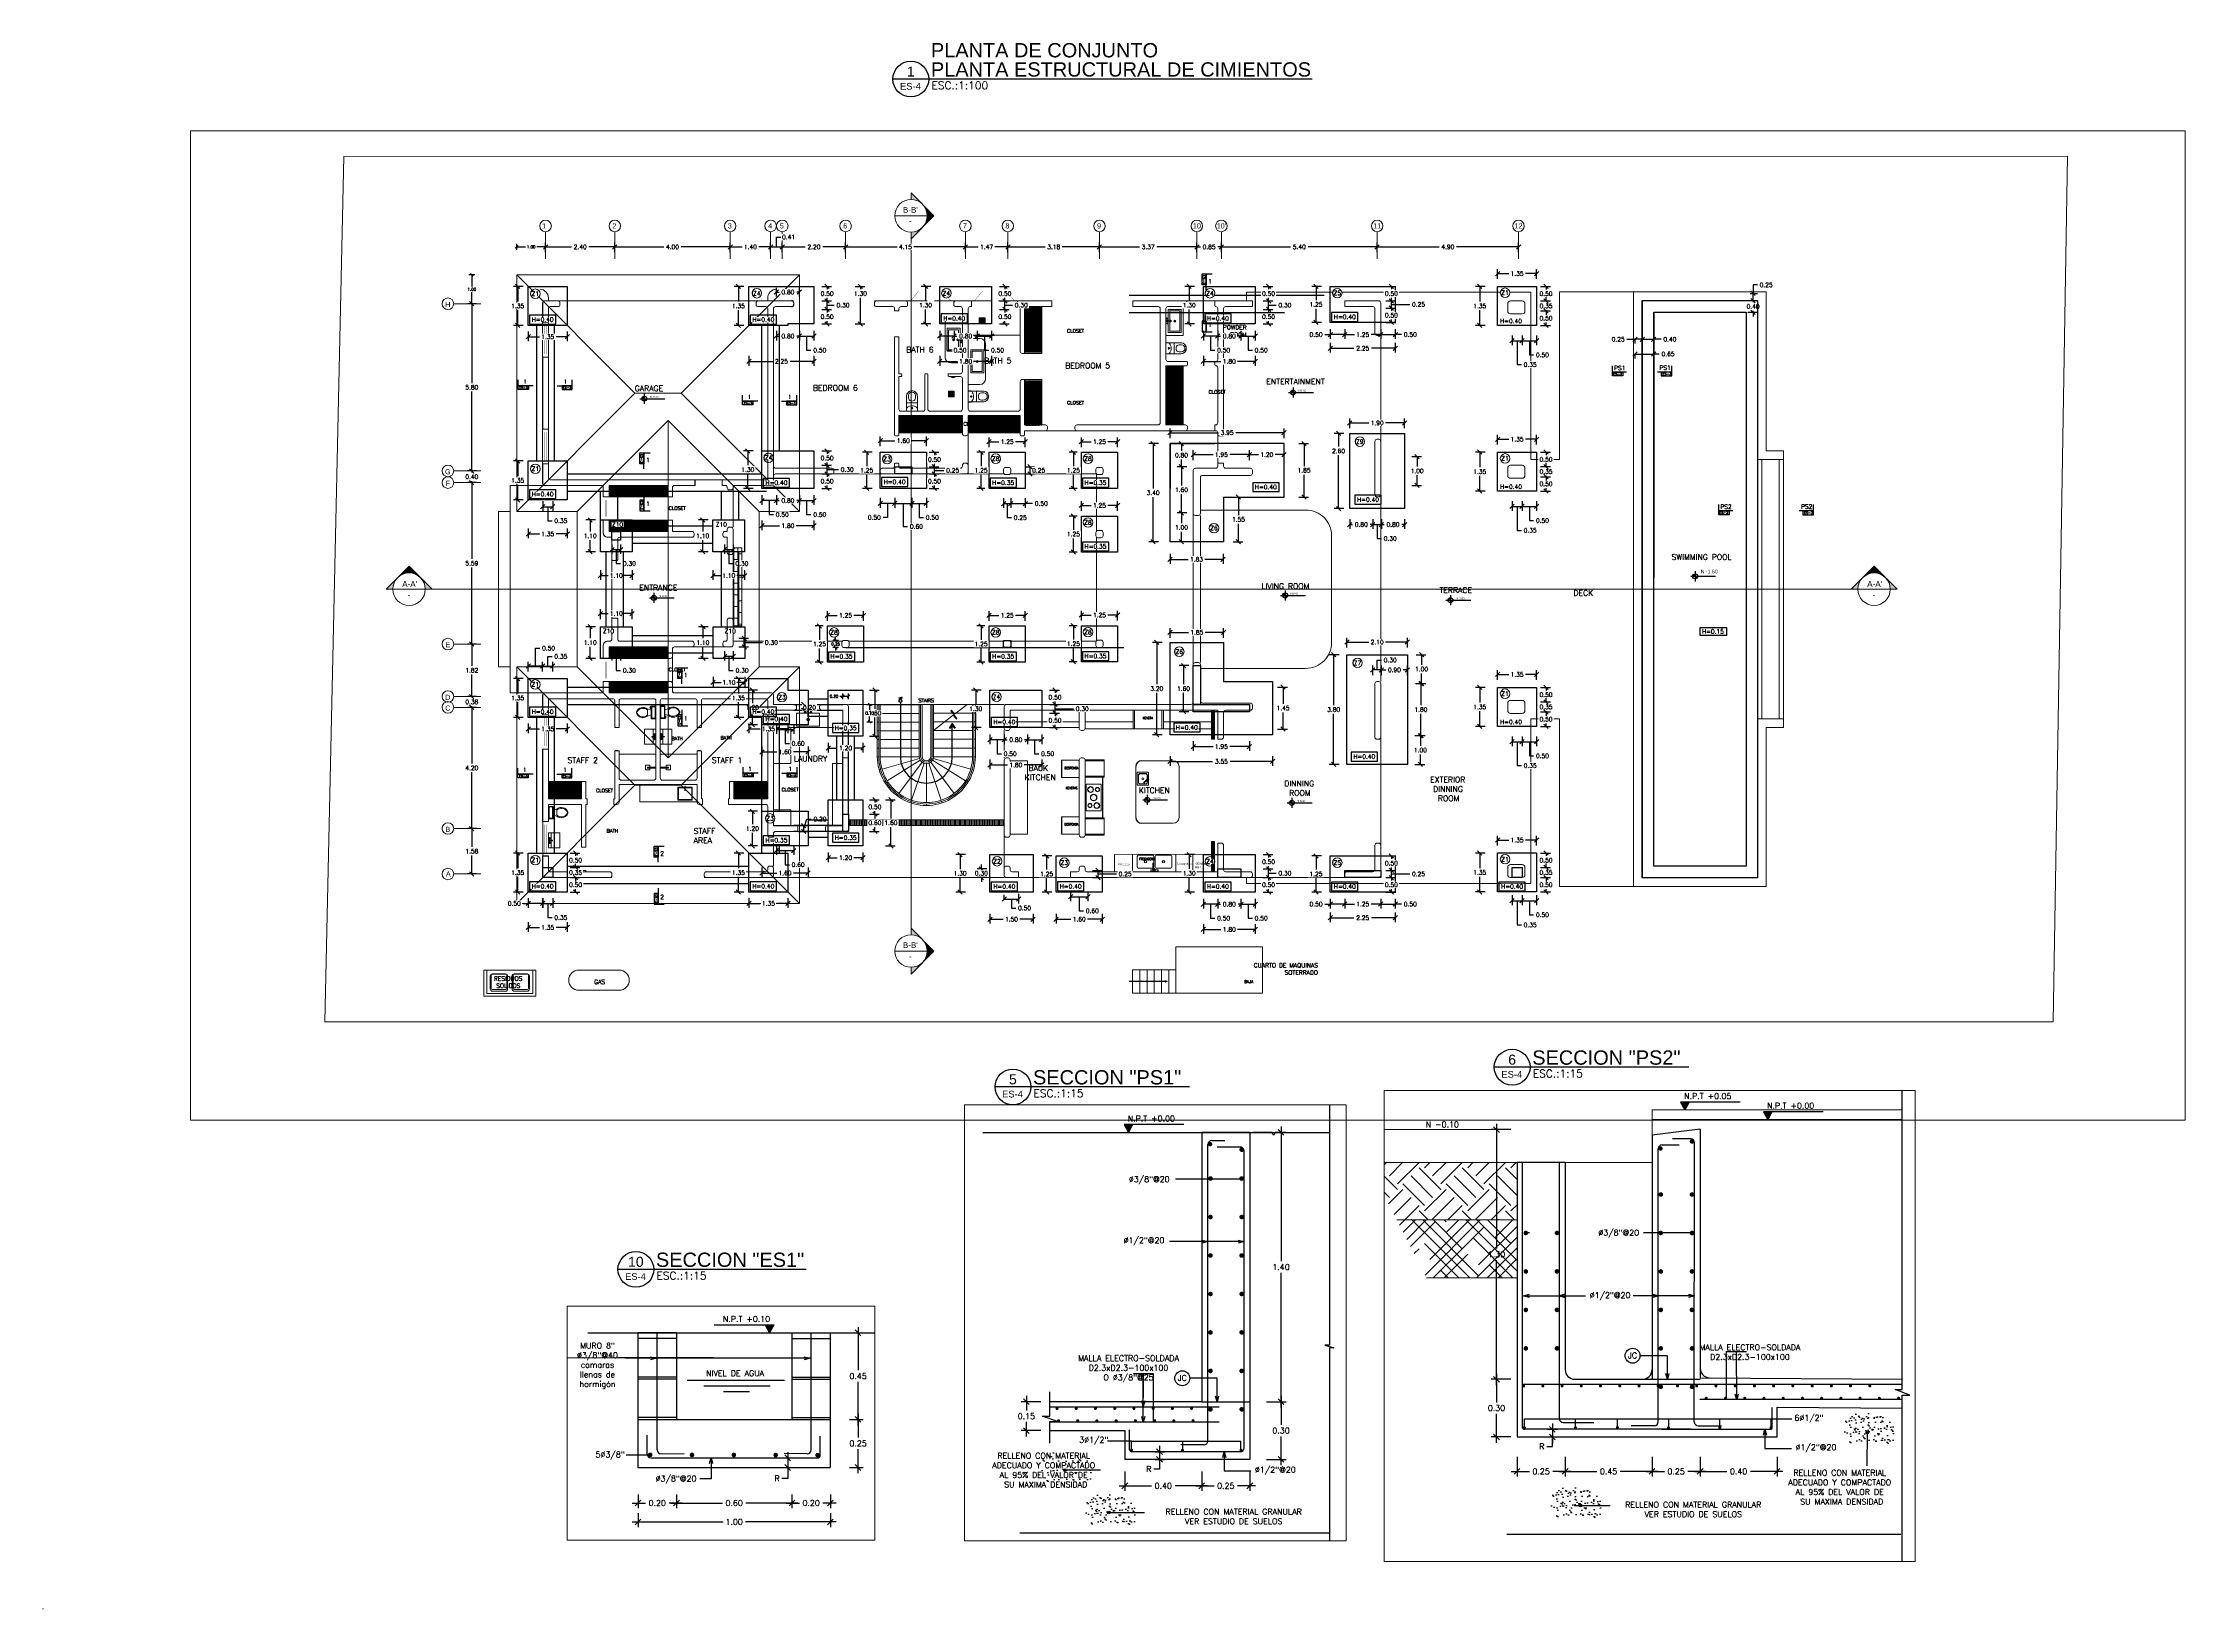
# Paper-space layout 'ES-4' of a CAD drawing. Header units: metres. Extents: x 3.442 to 4.185, y 2.782 to 3.325.
# The model-space entities are those that its viewports show. They can reach past a viewport. Long polylines and large blocks are cut down to what shows.
import ezdxf
from ezdxf.enums import TextEntityAlignment as Align

# ---------------------------------------------------------------- set-up
doc = ezdxf.new("R2010")
doc.units = ezdxf.units.M
doc.header["$LTSCALE"] = 0.1
doc.header["$MEASUREMENT"] = 0
doc.header["$PDMODE"] = 66
for name, pattern in [('ACAD_ISO07W100', [3, 0, -3]), ('ACAD_ISO10W100', [18, 12, -3, 0, -3]), ('CENTER2', [28.575, 19.05, -3.175, 3.175, -3.175]), ('CONTINU', [0]), ('CONTINUA', [0]), ('DASHDOT', [1, 0.5, -0.25, 0, -0.25]), ('DASHED', [0.75, 0.5, -0.25]), ('DASHED2', [0.375, 0.25, -0.125]), ('Grid Line 1_2_', [22.225, 12.7, -3.175, 3.175, -3.175]), ('HIDDEN', [0.375, 0.25, -0.125]), ('HIDDEN2', [4.7625, 3.175, -1.5875])]:
    doc.linetypes.add(name, pattern=pattern)
for name, color, linetype, lineweight in [('0-S-GRID', 1, 'Continuous', 9), ('0-S-GRID-IDEN', 1, 'Continuous', 9), ('01_Mobiliario', 19, 'Continuous', 0), ('01a_Mobiliario', 250, 'Continuous', 0), ('02_Mob oculto', 233, 'ACAD_ISO07W100', 0), ('02_mobiliario', 250, 'Continuous', 5), ('A-ANNO-TEXT', 251, 'Continuous', 13), ('A-DOOR', 251, 'Continuous', 5), ('A-EQPM-OVHD', 253, 'DASHED2', 5), ('A-FLOR', 253, 'Continuous', 0), ('A-SECT-IDEN', 251, 'CONTINU', 9), ('A-WALL', 7, 'Continuous', 5), ('baranda vidrio', 143, 'Continuous', 0), ('baños', 251, 'Continuous', 0), ('calle', 254, 'Continuous', 0), ('closets', 253, 'Continuous', 0), ('corte', 7, 'Continuous', 20), ('MOB FIJOS', 251, 'Continuous', 0), ('MOBILIARIOS', 252, 'Continuous', 0), ('muros bajitos', 252, 'Continuous', 5), ('NIVEL', 253, 'DASHED2', 0), ('piscina', 131, 'Continuous', 0), ('piso', 253, 'Continuous', 0), ('PLF 01', 252, 'Continuous', 9), ('puertas', 42, 'Continuous', 0), ('SE-2', 251, 'Continuous', 9), ('SE-4', 253, 'Continuous', 0), ('V', 2, 'Continuous', 9)]:
    doc.layers.add(name, color=color, linetype=linetype, lineweight=lineweight)
for name, color, linetype in [('001-DIMTEXTO', 4, 'Continuous'), ('001-ZAPATAS', 6, 'Continuous'), ('1', 1, 'Continuous'), ('ACERO', 5, 'Continuous'), ('BORDES', 7, 'Continuous'), ('DETALLE', 3, 'Continuous'), ('DIMENSIONES', 7, 'Continuous'), ('DIMTEXTO', 4, 'Continuous'), ('DIMZAPATA', 4, 'Continuous'), ('HATCH', 8, 'Continuous'), ('MURO', 7, 'Continuous'), ('MUROS', 7, 'Continuous'), ('TEXTO', 1, 'Continuous'), ('TEXTOS', 4, 'Continuous'), ('VIGAS', 1, 'HIDDEN'), ('XREF1$0$MUROS', 1, 'Continuous'), ('ZAPATAS', 6, 'Continuous')]:
    doc.layers.add(name, color=color, linetype=linetype)
doc.layers.add('hatch piso', color=253, linetype='Continuous', lineweight=0, transparency=0.7)
doc.layers.add('pisos', color=253, linetype='Continuous', lineweight=0, transparency=0.1)
doc.layers.add('SOLAR', color=7, linetype='ACAD_ISO10W100', lineweight=9, true_color=0xff1414)
doc.layers.add('Techos 1', color=7, linetype='HIDDEN2', lineweight=9, true_color=0x42391a)
doc.layers.add('VP', color=7, linetype='Continuous', true_color=0x383838, plot=False)
doc.styles.add('Arch-Dim', font='romans.shx', dxfattribs={"width": 0.75})
doc.styles.add('Arial_2', font='arial.ttf', dxfattribs={"height": 0.2})
doc.styles.add('BOLD', font='timesbd.ttf', dxfattribs={"height": 0.45})
doc.styles.add('ESC100-2mm', font='arial.ttf', dxfattribs={"height": 0.15})
doc.styles.add('ESC50-2mm', font='arial.ttf', dxfattribs={"height": 0.1})
doc.styles.add('Roman', font='romans')
doc.styles.add('SIMPLEX', font='SIMPLEX', dxfattribs={"height": 0.2})
doc.styles.add('SMPLEX', font='simplex.shx')
doc.styles.get("Standard").update_dxf_attribs({"font": 'arial.ttf'})
doc.styles.add('TITULOS', font='arial.ttf')
doc.dimstyles.new('D-15', dxfattribs={"dimscale": 0.15, "dimtxt": 0.2, "dimasz": 0.2, "dimexe": 0.18, "dimexo": 0.2, "dimgap": 0.1, "dimtad": 0, "dimtih": 1, "dimtoh": 1, "dimzin": 0, "dimdsep": 46, "dimtxsty": 'SMPLEX', "dimblk": 'OBLIQUE', "dimcen": 0.09, "dimdle": 0.2, "dimclrd": 4, "dimclre": 4, "dimclrt": 4, "dimadec": 0, "dimazin": 0, "dimtfac": 1, "dimtofl": 0, "dimtmove": 0, "dimatfit": 3, "dimldrblk": 'OPEN30', "dimfxl": 0.5, "dimfxlon": 1, "dimtolj": 1, "dimtzin": 0, "dimarcsym": 0})
doc.dimstyles.new('DIM-50', dxfattribs={"dimscale": 0.5, "dimtxt": 0.2, "dimasz": 0.2, "dimexe": 0.2, "dimexo": 0.2, "dimgap": 0.1, "dimtad": 0, "dimtih": 1, "dimtoh": 1, "dimzin": 0, "dimdsep": 46, "dimtxsty": 'SMPLEX', "dimblk1": 'OBLIQUE', "dimblk2": 'OBLIQUE', "dimsah": 1, "dimcen": 0.2, "dimclrd": 4, "dimclre": 4, "dimclrt": 4, "dimadec": 0, "dimazin": 0, "dimtfac": 1, "dimtmove": 0, "dimatfit": 3, "dimldrblk": 'OPEN30', "dimfxl": 0.2, "dimfxlon": 1, "dimtolj": 1, "dimtzin": 0, "dimarcsym": 0})
doc.dimstyles.new('DIM-75', dxfattribs={"dimscale": 0.75, "dimtxt": 0.2, "dimasz": 0.2, "dimexe": 0.2, "dimexo": 0.2, "dimgap": 0.1, "dimtad": 0, "dimtih": 1, "dimtoh": 1, "dimzin": 0, "dimdsep": 46, "dimtxsty": 'SMPLEX', "dimblk1": 'OBLIQUE', "dimblk2": 'OBLIQUE', "dimsah": 1, "dimcen": 0.2, "dimclrd": 4, "dimclre": 4, "dimclrt": 4, "dimadec": 0, "dimazin": 0, "dimtfac": 1, "dimtmove": 1, "dimatfit": 3, "dimldrblk": 'OPEN30', "dimfxl": 0.25, "dimfxlon": 1, "dimtfill": 1, "dimtolj": 1, "dimtzin": 0, "dimarcsym": 0})
pattern_1 = [(90, (-65.77313, 232.010073), (-0.03175, 2e-18), [])]

# ---------------------------------------------------------------- blocks, each defined once
blk = doc.blocks.new('*U149')
at = {"layer": 'TEXTO', "color": 3, "linetype": 'Continuous'}
blk.add_line((0.14536, 0.0062), (0, 0.0062), dxfattribs=at)
blk.add_circle((0.0062, 0.0062), 0.0062, dxfattribs=at)
for tag, p, height, style in [('TITULO1', (0.01316, 0.01373), 0.00495, 'TITULOS'), ('TITULO2', (0.01316, 0.00707), 0.00495, 'TITULOS'), ('ES-#', (0.00247, 0.00255), 0.00232, 'TITULOS'), ('ESC.:', (0.01333, 0.00265), 0.0027, 'SIMPLEX')]:
    blk.add_attdef(tag, p, '', height=height, dxfattribs=dict(at, style=style))
at = {"layer": 'TEXTO', "color": 3, "linetype": 'Continuous', "style": 'TITULOS'}
blk.add_attdef('#', text='', height=0.00348, dxfattribs=at).set_placement((0.0062, 0.00882), align=Align.MIDDLE_CENTER)
blk = doc.blocks.new('*U214')
at = {"layer": 'TEXTO', "color": 3, "linetype": 'Continuous'}
blk.add_line((4.5955, 3.4152), (4.52809, 3.4152), dxfattribs=at)
blk.add_circle((4.53429, 3.4152), 0.0062, dxfattribs=at)
for tag, p, height, style in [('TITULO1', (4.54125, 3.42272), 0.00495, 'TITULOS'), ('TITULO2', (4.54125, 3.41606), 0.00495, 'TITULOS'), ('ES-#', (4.53056, 3.41155), 0.00232, 'TITULOS'), ('ESC.:', (4.54142, 3.41165), 0.0027, 'SIMPLEX')]:
    blk.add_attdef(tag, p, '', height=height, dxfattribs=dict(at, style=style))
at = {"layer": 'TEXTO', "color": 3, "linetype": 'Continuous', "style": 'TITULOS'}
blk.add_attdef('#', text='', height=0.00348, dxfattribs=at).set_placement((4.53429, 3.41782), align=Align.MIDDLE_CENTER)
blk = doc.blocks.new('*U380')
at = {"layer": 'TEXTO', "color": 3, "linetype": 'Continuous'}
blk.add_line((4.59331, 3.4152), (4.52809, 3.4152), dxfattribs=at)
blk.add_circle((4.53429, 3.4152), 0.0062, dxfattribs=at)
for tag, p, height, style in [('TITULO1', (4.54125, 3.42272), 0.00495, 'TITULOS'), ('TITULO2', (4.54125, 3.41606), 0.00495, 'TITULOS'), ('ES-#', (4.53056, 3.41155), 0.00232, 'TITULOS'), ('ESC.:', (4.54142, 3.41165), 0.0027, 'SIMPLEX')]:
    blk.add_attdef(tag, p, '', height=height, dxfattribs=dict(at, style=style))
at = {"layer": 'TEXTO', "color": 3, "linetype": 'Continuous', "style": 'TITULOS'}
blk.add_attdef('#', text='', height=0.00348, dxfattribs=at).set_placement((4.53429, 3.41782), align=Align.MIDDLE_CENTER)
blk = doc.blocks.new('_Oblique')
at = {"color": 0, "linetype": 'ByBlock', "lineweight": -2}
blk.add_line((-0.5, -0.5), (0.5, 0.5), dxfattribs=at)
blk = doc.blocks.new('_Open30')
at = {"layer": 'DIMTEXTO', "color": 0, "lineweight": -2}
for p, q in [((-1, 0.268), (0, 0)), ((0, 0), (-1, -0.268)), ((0, 0), (-1, 0))]:
    blk.add_line(p, q, dxfattribs=at)
blk = doc.blocks.new('*D47')
at = {"layer": 'Defpoints', "color": 0, "linetype": 'CONTINUA', "transparency": 16777216}
for p in [(10.24, -18.464), (10.24, -18.504), (10.295, -18.504)]:
    blk.add_point(p, dxfattribs=at)
at = {"layer": 'DIMTEXTO', "color": 4, "linetype": 'CONTINUA', "lineweight": -2, "transparency": 16777216}
for p, q in [((10.27, -18.464), (10.322, -18.464)), ((10.295, -18.434), (10.295, -18.534)), ((10.265, -18.553), (10.295, -18.553)), ((10.27, -18.504), (10.322, -18.504)), ((10.295, -18.553), (10.295, -18.504))]:
    blk.add_line(p, q, dxfattribs=at)
at = {"layer": 'DIMTEXTO', "color": 4, "linetype": 'CONTINUA', "lineweight": -2, "transparency": 16777216, "xscale": 0.03, "yscale": 0.03, "zscale": 0.03}
for p, rotation in [((10.295, -18.464), 90), ((10.295, -18.504), 270)]:
    blk.add_blockref('_Oblique', p, dxfattribs=dict(at, rotation=rotation))
at = {"layer": 'DIMTEXTO', "color": 4, "linetype": 'CONTINUA', "transparency": 16777216, "insert": (10.24, -18.553), "char_height": 0.03, "attachment_point": 5, "style": 'SMPLEX'}
blk.add_mtext('\\A1;R', dxfattribs=at)
blk = doc.blocks.new('*U42')
at = {"layer": 'ACERO'}
for points, const_width in [([(-0.004, 0.001, 1), (0.004, 0.001, 1)], 0.0078), ([(-0.002, -0.002, 1), (0.002, -0.002, 1)], 0.004)]:
    blk.add_lwpolyline(points, format="xyb", close=True, dxfattribs=dict(at, const_width=const_width))
blk = doc.blocks.new('*U43')
at = {"layer": 'V', "color": 0, "linetype": 'ByBlock', "lineweight": -2}
for p in [(0, 0), (0.1, 0), (0.2, 0), (0.3, 0), (0.4, 0), (0.5, 0), (0.6, 0), (0.7, 0)]:
    blk.add_blockref('*U42', p, dxfattribs=at)
at = {"layer": 'V', "color": 0, "linetype": 'ByBlock', "lineweight": -2, "transparency": 16777216}
for p in [(0.8, 0), (0.9, 0), (1, 0), (1.1, 0), (1.2, 0), (1.3, 0), (1.4, 0), (1.5, 0), (1.6, 0), (1.7, 0), (1.8, 0)]:
    blk.add_blockref('*U42', p, dxfattribs=at)
blk = doc.blocks.new('*U44')
at = {"layer": 'ACERO'}
for points, const_width in [([(-0.004, -0.001, -1), (0.004, -0.001, -1)], 0.0078), ([(-0.002, 0.002, -1), (0.002, 0.002, -1)], 0.004)]:
    blk.add_lwpolyline(points, format="xyb", close=True, dxfattribs=dict(at, const_width=const_width))
blk = doc.blocks.new('*U45')
at = {"layer": 'V', "color": 0, "linetype": 'ByBlock', "lineweight": -2}
for p in [(0, 0), (0.1, 0), (0.2, 0), (0.3, 0), (0.4, 0), (0.5, 0), (0.6, 0), (0.7, 0)]:
    blk.add_blockref('*U44', p, dxfattribs=at)
at = {"layer": 'V', "color": 0, "linetype": 'ByBlock', "lineweight": -2, "transparency": 16777216}
for p in [(0.8, 0), (0.9, 0), (1, 0)]:
    blk.add_blockref('*U44', p, dxfattribs=at)
blk = doc.blocks.new('*U46')
at = {"layer": 'ACERO', "const_width": 0.0119}
for points in [[(-0.075, 0, -1), (-0.087, 0, -1)], [(0.087, 0, -1), (0.075, 0, -1)]]:
    blk.add_lwpolyline(points, format="xyb", close=True, dxfattribs=at)
blk = doc.blocks.new('*U41')
at = {"layer": 'DIMZAPATA', "color": 0, "linetype": 'ByBlock', "lineweight": -2, "transparency": 16777216}
for p in [(0, 0.8), (0, 0.6), (0, 0.4), (0, 0.2), (0, 0)]:
    blk.add_blockref('*U46', p, dxfattribs=at)
blk = doc.blocks.new('*D48')
at = {"layer": 'Defpoints', "color": 0, "linetype": 'CONTINUA', "transparency": 16777216}
for p in [(10.004, -18.204), (10.111, -18.204), (10.111, -18.504)]:
    blk.add_point(p, dxfattribs=at)
at = {"layer": 'DIMTEXTO', "color": 4, "linetype": 'CONTINUA', "lineweight": -2, "transparency": 16777216}
for p, q in [((10.079, -18.204), (9.977, -18.204)), ((10.004, -18.174), (10.004, -18.324)), ((10.004, -18.534), (10.004, -18.384)), ((10.079, -18.504), (9.977, -18.504))]:
    blk.add_line(p, q, dxfattribs=at)
at = {"layer": 'DIMTEXTO', "color": 4, "linetype": 'CONTINUA', "lineweight": -2, "transparency": 16777216, "xscale": 0.03, "yscale": 0.03, "zscale": 0.03}
for p, rotation in [((10.004, -18.204), 90), ((10.004, -18.504), 270)]:
    blk.add_blockref('_Oblique', p, dxfattribs=dict(at, rotation=rotation))
at = {"layer": 'DIMTEXTO', "color": 4, "linetype": 'CONTINUA', "transparency": 16777216, "insert": (10.004, -18.354), "char_height": 0.03, "attachment_point": 5, "style": 'SMPLEX'}
blk.add_mtext('\\A1;0.30', dxfattribs=at)
blk = doc.blocks.new('*D49')
at = {"layer": 'Defpoints', "color": 0, "linetype": 'CONTINUA', "transparency": 16777216}
for p in [(10.004, -16.906), (10.153, -16.906), (10.111, -18.204)]:
    blk.add_point(p, dxfattribs=at)
at = {"layer": 'DIMTEXTO', "color": 4, "linetype": 'CONTINUA', "lineweight": -2, "transparency": 16777216}
for p, q in [((10.079, -16.906), (9.977, -16.906)), ((10.004, -16.876), (10.004, -17.525)), ((10.004, -18.234), (10.004, -17.585)), ((10.079, -18.204), (9.977, -18.204))]:
    blk.add_line(p, q, dxfattribs=at)
at = {"layer": 'DIMTEXTO', "color": 4, "linetype": 'CONTINUA', "lineweight": -2, "transparency": 16777216, "xscale": 0.03, "yscale": 0.03, "zscale": 0.03}
for p, rotation in [((10.004, -16.906), 90), ((10.004, -18.204), 270)]:
    blk.add_blockref('_Oblique', p, dxfattribs=dict(at, rotation=rotation))
at = {"layer": 'DIMTEXTO', "color": 4, "linetype": 'CONTINUA', "transparency": 16777216, "insert": (10.004, -17.555), "char_height": 0.03, "attachment_point": 5, "style": 'SMPLEX'}
blk.add_mtext('\\A1;1.30', dxfattribs=at)
blk = doc.blocks.new('*D50')
at = {"layer": 'Defpoints', "color": 0, "transparency": 16777216}
for p in [(11.063, -18.504), (11.463, -18.504), (11.463, -18.683)]:
    blk.add_point(p, dxfattribs=at)
at = {"layer": 'DIMTEXTO', "color": 4, "lineweight": -2, "transparency": 16777216}
for p, q in [((11.033, -18.683), (11.202, -18.683)), ((11.063, -18.608), (11.063, -18.71)), ((11.493, -18.683), (11.324, -18.683)), ((11.463, -18.608), (11.463, -18.71))]:
    blk.add_line(p, q, dxfattribs=at)
at = {"layer": 'DIMTEXTO', "color": 4, "lineweight": -2, "transparency": 16777216, "xscale": 0.03, "yscale": 0.03, "zscale": 0.03, "rotation": 180}
blk.add_blockref('_Oblique', (11.063, -18.683), dxfattribs=at)
at = {"layer": 'DIMTEXTO', "color": 4, "lineweight": -2, "transparency": 16777216, "xscale": 0.03, "yscale": 0.03, "zscale": 0.03}
blk.add_blockref('_Oblique', (11.463, -18.683), dxfattribs=at)
at = {"layer": 'DIMTEXTO', "color": 4, "transparency": 16777216, "insert": (11.263, -18.683), "char_height": 0.03, "attachment_point": 5, "style": 'SMPLEX'}
blk.add_mtext('\\A1;0.40', dxfattribs=at)
blk = doc.blocks.new('*U40')
at = {"layer": 'ACERO', "const_width": 0.0119}
for points in [[(-0.075, 0, -1), (-0.087, 0, -1)], [(0.087, 0, -1), (0.075, 0, -1)]]:
    blk.add_lwpolyline(points, format="xyb", close=True, dxfattribs=at)
blk = doc.blocks.new('*U39')
at = {"layer": 'DIMZAPATA', "color": 0, "linetype": 'ByBlock', "lineweight": -2, "transparency": 16777216}
for p in [(0, 0.6), (0, 0.4), (0, 0.2), (0, 0)]:
    blk.add_blockref('*U40', p, dxfattribs=at)
blk = doc.blocks.new('*D51')
at = {"layer": 'Defpoints', "color": 0, "transparency": 16777216}
for p in [(10.361, -18.061), (10.111, -18.504), (10.361, -18.683)]:
    blk.add_point(p, dxfattribs=at)
at = {"layer": 'DIMTEXTO', "color": 4, "lineweight": -2, "transparency": 16777216}
for p, q in [((10.081, -18.683), (10.175, -18.683)), ((10.111, -18.608), (10.111, -18.71)), ((10.391, -18.683), (10.297, -18.683)), ((10.361, -18.608), (10.361, -18.71))]:
    blk.add_line(p, q, dxfattribs=at)
at = {"layer": 'DIMTEXTO', "color": 4, "lineweight": -2, "transparency": 16777216, "xscale": 0.03, "yscale": 0.03, "zscale": 0.03, "rotation": 180}
blk.add_blockref('_Oblique', (10.111, -18.683), dxfattribs=at)
at = {"layer": 'DIMTEXTO', "color": 4, "lineweight": -2, "transparency": 16777216, "xscale": 0.03, "yscale": 0.03, "zscale": 0.03}
blk.add_blockref('_Oblique', (10.361, -18.683), dxfattribs=at)
at = {"layer": 'DIMTEXTO', "color": 4, "transparency": 16777216, "insert": (10.236, -18.683), "char_height": 0.03, "attachment_point": 5, "style": 'SMPLEX'}
blk.add_mtext('\\A1;0.25', dxfattribs=at)
blk = doc.blocks.new('*D229')
at = {"layer": 'Defpoints', "color": 0, "transparency": 16777216}
for p in [(14.007, -18.497), (14.407, -18.497), (14.407, -18.634)]:
    blk.add_point(p, dxfattribs=at)
at = {"layer": 'DIMTEXTO', "color": 4, "lineweight": -2, "transparency": 16777216}
for p, q in [((14.007, -18.559), (14.007, -18.661)), ((14.407, -18.559), (14.407, -18.661)), ((13.977, -18.634), (14.146, -18.634)), ((14.437, -18.634), (14.268, -18.634))]:
    blk.add_line(p, q, dxfattribs=at)
at = {"layer": 'DIMTEXTO', "color": 4, "lineweight": -2, "transparency": 16777216, "xscale": 0.03, "yscale": 0.03, "zscale": 0.03, "rotation": 180}
blk.add_blockref('_Oblique', (14.007, -18.634), dxfattribs=at)
at = {"layer": 'DIMTEXTO', "color": 4, "lineweight": -2, "transparency": 16777216, "xscale": 0.03, "yscale": 0.03, "zscale": 0.03}
blk.add_blockref('_Oblique', (14.407, -18.634), dxfattribs=at)
at = {"layer": 'DIMTEXTO', "color": 4, "transparency": 16777216, "insert": (14.207, -18.634), "char_height": 0.03, "attachment_point": 5, "style": 'SMPLEX'}
blk.add_mtext('\\A1;0.40', dxfattribs=at)
blk = doc.blocks.new('*D230')
at = {"layer": 'Defpoints', "color": 0, "transparency": 16777216}
for p in [(14.407, -18.497), (14.657, -18.497), (14.657, -18.634)]:
    blk.add_point(p, dxfattribs=at)
at = {"layer": 'DIMTEXTO', "color": 4, "lineweight": -2, "transparency": 16777216}
for p, q in [((14.407, -18.559), (14.407, -18.661)), ((14.657, -18.559), (14.657, -18.661)), ((14.377, -18.634), (14.471, -18.634)), ((14.687, -18.634), (14.593, -18.634))]:
    blk.add_line(p, q, dxfattribs=at)
at = {"layer": 'DIMTEXTO', "color": 4, "lineweight": -2, "transparency": 16777216, "xscale": 0.03, "yscale": 0.03, "zscale": 0.03, "rotation": 180}
blk.add_blockref('_Oblique', (14.407, -18.634), dxfattribs=at)
at = {"layer": 'DIMTEXTO', "color": 4, "lineweight": -2, "transparency": 16777216, "xscale": 0.03, "yscale": 0.03, "zscale": 0.03}
blk.add_blockref('_Oblique', (14.657, -18.634), dxfattribs=at)
at = {"layer": 'DIMTEXTO', "color": 4, "transparency": 16777216, "insert": (14.532, -18.634), "char_height": 0.03, "attachment_point": 5, "style": 'SMPLEX'}
blk.add_mtext('\\A1;0.25', dxfattribs=at)
blk = doc.blocks.new('*D231')
at = {"layer": 'Defpoints', "color": 0, "transparency": 16777216}
for p in [(14.133, -18.457), (14.133, -18.497), (14.187, -18.497)]:
    blk.add_point(p, dxfattribs=at)
at = {"layer": 'DIMTEXTO', "color": 4, "lineweight": -2, "transparency": 16777216}
for p, q in [((14.163, -18.457), (14.214, -18.457)), ((14.187, -18.427), (14.187, -18.497)), ((14.187, -18.547), (14.157, -18.547)), ((14.163, -18.497), (14.214, -18.497)), ((14.187, -18.497), (14.187, -18.547))]:
    blk.add_line(p, q, dxfattribs=at)
at = {"layer": 'DIMTEXTO', "color": 4, "lineweight": -2, "transparency": 16777216, "xscale": 0.03, "yscale": 0.03, "zscale": 0.03}
for p, rotation in [((14.187, -18.457), 90), ((14.187, -18.497), 270)]:
    blk.add_blockref('_Oblique', p, dxfattribs=dict(at, rotation=rotation))
at = {"layer": 'DIMTEXTO', "color": 4, "transparency": 16777216, "insert": (14.132, -18.547), "char_height": 0.03, "attachment_point": 5, "style": 'SMPLEX'}
blk.add_mtext('\\A1;R', dxfattribs=at)
blk = doc.blocks.new('*D232')
at = {"layer": 'Defpoints', "color": 0, "linetype": 'CONTINUA', "transparency": 16777216}
for p in [(13.981, -18.197), (14.819, -18.197), (13.981, -18.497)]:
    blk.add_point(p, dxfattribs=at)
at = {"layer": 'DIMTEXTO', "color": 4, "linetype": 'CONTINUA', "lineweight": -2, "transparency": 16777216}
for p, q in [((14.744, -18.197), (14.846, -18.197)), ((14.819, -18.167), (14.819, -18.317)), ((14.819, -18.527), (14.819, -18.377)), ((14.744, -18.497), (14.846, -18.497))]:
    blk.add_line(p, q, dxfattribs=at)
at = {"layer": 'DIMTEXTO', "color": 4, "linetype": 'CONTINUA', "lineweight": -2, "transparency": 16777216, "xscale": 0.03, "yscale": 0.03, "zscale": 0.03}
for p, rotation in [((14.819, -18.197), 90), ((14.819, -18.497), 270)]:
    blk.add_blockref('_Oblique', p, dxfattribs=dict(at, rotation=rotation))
at = {"layer": 'DIMTEXTO', "color": 4, "linetype": 'CONTINUA', "transparency": 16777216, "insert": (14.819, -18.347), "char_height": 0.03, "attachment_point": 5, "style": 'SMPLEX'}
blk.add_mtext('\\A1;0.30', dxfattribs=at)
blk = doc.blocks.new('*D233')
at = {"layer": 'Defpoints', "color": 0, "linetype": 'CONTINUA', "transparency": 16777216}
for p in [(14.657, -16.797), (14.819, -16.797), (13.981, -18.197)]:
    blk.add_point(p, dxfattribs=at)
at = {"layer": 'DIMTEXTO', "color": 4, "linetype": 'CONTINUA', "lineweight": -2, "transparency": 16777216}
for p, q in [((14.744, -16.797), (14.846, -16.797)), ((14.819, -16.767), (14.819, -17.467)), ((14.819, -18.227), (14.819, -17.527)), ((14.744, -18.197), (14.846, -18.197))]:
    blk.add_line(p, q, dxfattribs=at)
at = {"layer": 'DIMTEXTO', "color": 4, "linetype": 'CONTINUA', "lineweight": -2, "transparency": 16777216, "xscale": 0.03, "yscale": 0.03, "zscale": 0.03}
for p, rotation in [((14.819, -16.797), 90), ((14.819, -18.197), 270)]:
    blk.add_blockref('_Oblique', p, dxfattribs=dict(at, rotation=rotation))
at = {"layer": 'DIMTEXTO', "color": 4, "linetype": 'CONTINUA', "transparency": 16777216, "insert": (14.819, -17.497), "char_height": 0.03, "attachment_point": 5, "style": 'SMPLEX'}
blk.add_mtext('\\A1;1.40', dxfattribs=at)
blk = doc.blocks.new('*U215')
at = {"layer": 'ACERO'}
for points, const_width in [([(-0.004, 0.001, 1), (0.004, 0.001, 1)], 0.0078), ([(-0.002, -0.002, 1), (0.002, -0.002, 1)], 0.004)]:
    blk.add_lwpolyline(points, format="xyb", close=True, dxfattribs=dict(at, const_width=const_width))
blk = doc.blocks.new('*U216')
at = {"layer": 'V', "color": 0, "linetype": 'ByBlock', "lineweight": -2}
for p in [(0, 0), (0.1, 0), (0.2, 0), (0.3, 0), (0.4, 0), (0.5, 0), (0.6, 0), (0.7, 0)]:
    blk.add_blockref('*U215', p, dxfattribs=at)
blk = doc.blocks.new('*U217')
at = {"layer": 'ACERO'}
for points, const_width in [([(-0.004, -0.001, -1), (0.004, -0.001, -1)], 0.0078), ([(-0.002, 0.002, -1), (0.002, 0.002, -1)], 0.004)]:
    blk.add_lwpolyline(points, format="xyb", close=True, dxfattribs=dict(at, const_width=const_width))
blk = doc.blocks.new('*U218')
at = {"layer": 'V', "color": 0, "linetype": 'ByBlock', "lineweight": -2}
for p in [(0, 0), (0.1, 0), (0.2, 0), (0.3, 0), (0.4, 0), (0.5, 0), (0.6, 0), (0.7, 0)]:
    blk.add_blockref('*U217', p, dxfattribs=at)
blk = doc.blocks.new('*D239')
at = {"layer": 'Defpoints', "color": 0, "linetype": 'CONTINUA', "transparency": 16777216}
for p in [(13.495, -18.197), (13.616, -18.197), (13.616, -18.347)]:
    blk.add_point(p, dxfattribs=at)
at = {"layer": 'DIMTEXTO', "color": 4, "linetype": 'CONTINUA', "lineweight": -2, "transparency": 16777216}
for p, q in [((13.57, -18.197), (13.468, -18.197)), ((13.495, -18.167), (13.495, -18.242)), ((13.57, -18.347), (13.468, -18.347)), ((13.495, -18.377), (13.495, -18.302))]:
    blk.add_line(p, q, dxfattribs=at)
at = {"layer": 'DIMTEXTO', "color": 4, "linetype": 'CONTINUA', "lineweight": -2, "transparency": 16777216, "xscale": 0.03, "yscale": 0.03, "zscale": 0.03}
for p, rotation in [((13.495, -18.197), 90), ((13.495, -18.347), 270)]:
    blk.add_blockref('_Oblique', p, dxfattribs=dict(at, rotation=rotation))
at = {"layer": 'DIMTEXTO', "color": 4, "linetype": 'CONTINUA', "transparency": 16777216, "insert": (13.495, -18.272), "char_height": 0.03, "attachment_point": 5, "style": 'SMPLEX'}
blk.add_mtext('\\A1;0.15', dxfattribs=at)
blk = doc.blocks.new('*U223')
at = {"layer": 'ACERO', "const_width": 0.0119}
for points in [[(-0.075, 0, -1), (-0.087, 0, -1)], [(0.087, 0, -1), (0.075, 0, -1)]]:
    blk.add_lwpolyline(points, format="xyb", close=True, dxfattribs=at)
blk = doc.blocks.new('*U224')
at = {"layer": 'DIMZAPATA', "color": 0, "linetype": 'ByBlock', "lineweight": -2, "transparency": 16777216}
for p in [(0, 1), (0, 0.8), (0, 0.6), (0, 0.4), (0, 0.2), (0, 0)]:
    blk.add_blockref('*U223', p, dxfattribs=at)
blk = doc.blocks.new('*D241')
at = {"layer": 'Defpoints', "color": 0, "transparency": 16777216}
for p in [(11.063, -18.146), (10.813, -18.504), (11.063, -18.683)]:
    blk.add_point(p, dxfattribs=at)
at = {"layer": 'DIMTEXTO', "color": 4, "lineweight": -2, "transparency": 16777216}
for p, q in [((10.783, -18.683), (10.877, -18.683)), ((10.813, -18.608), (10.813, -18.71)), ((11.093, -18.683), (10.999, -18.683)), ((11.063, -18.608), (11.063, -18.71))]:
    blk.add_line(p, q, dxfattribs=at)
at = {"layer": 'DIMTEXTO', "color": 4, "lineweight": -2, "transparency": 16777216, "xscale": 0.03, "yscale": 0.03, "zscale": 0.03, "rotation": 180}
blk.add_blockref('_Oblique', (10.813, -18.683), dxfattribs=at)
at = {"layer": 'DIMTEXTO', "color": 4, "lineweight": -2, "transparency": 16777216, "xscale": 0.03, "yscale": 0.03, "zscale": 0.03}
blk.add_blockref('_Oblique', (11.063, -18.683), dxfattribs=at)
at = {"layer": 'DIMTEXTO', "color": 4, "transparency": 16777216, "insert": (10.938, -18.683), "char_height": 0.03, "attachment_point": 5, "style": 'SMPLEX'}
blk.add_mtext('\\A1;0.25', dxfattribs=at)
blk = doc.blocks.new('*D295')
at = {"layer": 'Defpoints', "color": 0, "linetype": 'CONTINUA', "transparency": 16777216}
for p in [(10.361, -18.061), (10.813, -18.154), (10.813, -18.683)]:
    blk.add_point(p, dxfattribs=at)
at = {"layer": 'DIMTEXTO', "color": 4, "linetype": 'CONTINUA', "lineweight": -2, "transparency": 16777216}
for p, q in [((10.331, -18.683), (10.526, -18.683)), ((10.361, -18.608), (10.361, -18.71)), ((10.843, -18.683), (10.648, -18.683)), ((10.813, -18.608), (10.813, -18.71))]:
    blk.add_line(p, q, dxfattribs=at)
at = {"layer": 'DIMTEXTO', "color": 4, "linetype": 'CONTINUA', "lineweight": -2, "transparency": 16777216, "xscale": 0.03, "yscale": 0.03, "zscale": 0.03, "rotation": 180}
blk.add_blockref('_Oblique', (10.361, -18.683), dxfattribs=at)
at = {"layer": 'DIMTEXTO', "color": 4, "linetype": 'CONTINUA', "lineweight": -2, "transparency": 16777216, "xscale": 0.03, "yscale": 0.03, "zscale": 0.03}
blk.add_blockref('_Oblique', (10.813, -18.683), dxfattribs=at)
at = {"layer": 'DIMTEXTO', "color": 4, "linetype": 'CONTINUA', "transparency": 16777216, "insert": (10.587, -18.683), "char_height": 0.03, "attachment_point": 5, "style": 'SMPLEX'}
blk.add_mtext('\\A1;0.45', dxfattribs=at)
blk = doc.blocks.new('*D366')
at = {"layer": 'Defpoints', "color": 0, "linetype": 'CONTINUA', "transparency": 16777216}
for p in [(18.868, -20.559), (18.868, -20.809), (19.012, -20.809)]:
    blk.add_point(p, dxfattribs=at)
at = {"layer": 'DIMTEXTO', "color": 4, "linetype": 'CONTINUA', "lineweight": -2, "transparency": 16777216}
for p, q in [((18.967, -20.559), (19.039, -20.559)), ((19.012, -20.529), (19.012, -20.654)), ((19.012, -20.839), (19.012, -20.714)), ((18.967, -20.809), (19.039, -20.809))]:
    blk.add_line(p, q, dxfattribs=at)
at = {"layer": 'DIMTEXTO', "color": 4, "linetype": 'CONTINUA', "lineweight": -2, "transparency": 16777216, "xscale": 0.03, "yscale": 0.03, "zscale": 0.03}
for p, rotation in [((19.012, -20.559), 90), ((19.012, -20.809), 270)]:
    blk.add_blockref('_Oblique', p, dxfattribs=dict(at, rotation=rotation))
at = {"layer": 'DIMTEXTO', "color": 4, "linetype": 'CONTINUA', "transparency": 16777216, "insert": (19.012, -20.684), "char_height": 0.03, "attachment_point": 5, "style": 'SMPLEX'}
blk.add_mtext('\\A1;0.25', dxfattribs=at)
blk = doc.blocks.new('*D376')
at = {"layer": 'Defpoints', "color": 0, "linetype": 'CONTINUA', "transparency": 16777216}
for p in [(18.068, -20.559), (18.668, -20.559), (18.668, -20.994)]:
    blk.add_point(p, dxfattribs=at)
at = {"layer": 'DIMTEXTO', "color": 4, "linetype": 'CONTINUA', "lineweight": -2, "transparency": 16777216}
for p, q in [((18.038, -20.994), (18.307, -20.994)), ((18.068, -20.949), (18.068, -21.021)), ((18.698, -20.994), (18.429, -20.994)), ((18.668, -20.949), (18.668, -21.021))]:
    blk.add_line(p, q, dxfattribs=at)
at = {"layer": 'DIMTEXTO', "color": 4, "linetype": 'CONTINUA', "lineweight": -2, "transparency": 16777216, "xscale": 0.03, "yscale": 0.03, "zscale": 0.03, "rotation": 180}
blk.add_blockref('_Oblique', (18.068, -20.994), dxfattribs=at)
at = {"layer": 'DIMTEXTO', "color": 4, "linetype": 'CONTINUA', "lineweight": -2, "transparency": 16777216, "xscale": 0.03, "yscale": 0.03, "zscale": 0.03}
blk.add_blockref('_Oblique', (18.668, -20.994), dxfattribs=at)
at = {"layer": 'DIMTEXTO', "color": 4, "linetype": 'CONTINUA', "transparency": 16777216, "insert": (18.368, -20.994), "char_height": 0.03, "attachment_point": 5, "style": 'SMPLEX'}
blk.add_mtext('\\A1;0.60', dxfattribs=at)
blk = doc.blocks.new('*D377')
at = {"layer": 'Defpoints', "color": 0, "transparency": 16777216}
for p in [(18.668, -20.559), (18.868, -20.809), (18.868, -20.994)]:
    blk.add_point(p, dxfattribs=at)
at = {"layer": 'DIMTEXTO', "color": 4, "lineweight": -2, "transparency": 16777216}
for p, q in [((18.638, -20.994), (18.707, -20.994)), ((18.668, -20.949), (18.668, -21.021)), ((18.898, -20.994), (18.829, -20.994)), ((18.868, -20.949), (18.868, -21.021))]:
    blk.add_line(p, q, dxfattribs=at)
at = {"layer": 'DIMTEXTO', "color": 4, "lineweight": -2, "transparency": 16777216, "xscale": 0.03, "yscale": 0.03, "zscale": 0.03, "rotation": 180}
blk.add_blockref('_Oblique', (18.668, -20.994), dxfattribs=at)
at = {"layer": 'DIMTEXTO', "color": 4, "lineweight": -2, "transparency": 16777216, "xscale": 0.03, "yscale": 0.03, "zscale": 0.03}
blk.add_blockref('_Oblique', (18.868, -20.994), dxfattribs=at)
at = {"layer": 'DIMTEXTO', "color": 4, "transparency": 16777216, "insert": (18.768, -20.994), "char_height": 0.03, "attachment_point": 5, "style": 'SMPLEX'}
blk.add_mtext('\\A1;0.20', dxfattribs=at)
blk = doc.blocks.new('*D367')
at = {"layer": 'Defpoints', "color": 0, "transparency": 16777216}
for p in [(17.868, -20.809), (18.868, -20.809), (18.868, -21.092)]:
    blk.add_point(p, dxfattribs=at)
at = {"layer": 'DIMTEXTO', "color": 4, "lineweight": -2, "transparency": 16777216}
for p, q in [((17.868, -21.047), (17.868, -21.119)), ((18.868, -21.047), (18.868, -21.119)), ((17.838, -21.092), (18.31, -21.092)), ((18.898, -21.092), (18.426, -21.092))]:
    blk.add_line(p, q, dxfattribs=at)
at = {"layer": 'DIMTEXTO', "color": 4, "lineweight": -2, "transparency": 16777216, "xscale": 0.03, "yscale": 0.03, "zscale": 0.03, "rotation": 180}
blk.add_blockref('_Oblique', (17.868, -21.092), dxfattribs=at)
at = {"layer": 'DIMTEXTO', "color": 4, "lineweight": -2, "transparency": 16777216, "xscale": 0.03, "yscale": 0.03, "zscale": 0.03}
blk.add_blockref('_Oblique', (18.868, -21.092), dxfattribs=at)
at = {"layer": 'DIMTEXTO', "color": 4, "transparency": 16777216, "insert": (18.368, -21.092), "char_height": 0.03, "attachment_point": 5, "style": 'SMPLEX'}
blk.add_mtext('\\A1;1.00', dxfattribs=at)
blk = doc.blocks.new('*D368')
at = {"layer": 'Defpoints', "color": 0, "transparency": 16777216}
for p in [(18.59, -20.759), (18.59, -20.809), (18.646, -20.809)]:
    blk.add_point(p, dxfattribs=at)
at = {"layer": 'DIMTEXTO', "color": 4, "lineweight": -2, "transparency": 16777216}
for p, q in [((18.62, -20.759), (18.673, -20.759)), ((18.62, -20.809), (18.673, -20.809)), ((18.646, -20.729), (18.646, -20.809)), ((18.646, -20.809), (18.646, -20.866)), ((18.646, -20.866), (18.616, -20.866))]:
    blk.add_line(p, q, dxfattribs=at)
at = {"layer": 'DIMTEXTO', "color": 4, "lineweight": -2, "transparency": 16777216, "xscale": 0.03, "yscale": 0.03, "zscale": 0.03}
for p, rotation in [((18.646, -20.759), 90), ((18.646, -20.809), 270)]:
    blk.add_blockref('_Oblique', p, dxfattribs=dict(at, rotation=rotation))
at = {"layer": 'DIMTEXTO', "color": 4, "transparency": 16777216, "insert": (18.591, -20.866), "char_height": 0.03, "attachment_point": 5, "style": 'SMPLEX'}
blk.add_mtext('\\A1;R', dxfattribs=at)
blk = doc.blocks.new('*D378')
at = {"layer": 'Defpoints', "color": 0, "transparency": 16777216}
for p in [(18.868, -20.109), (19.012, -20.109), (18.713, -20.559)]:
    blk.add_point(p, dxfattribs=at)
at = {"layer": 'DIMTEXTO', "color": 4, "lineweight": -2, "transparency": 16777216}
for p, q in [((18.967, -20.109), (19.039, -20.109)), ((19.012, -20.079), (19.012, -20.304)), ((19.012, -20.589), (19.012, -20.364)), ((18.967, -20.559), (19.039, -20.559))]:
    blk.add_line(p, q, dxfattribs=at)
at = {"layer": 'DIMTEXTO', "color": 4, "lineweight": -2, "transparency": 16777216, "xscale": 0.03, "yscale": 0.03, "zscale": 0.03}
for p, rotation in [((19.012, -20.109), 90), ((19.012, -20.559), 270)]:
    blk.add_blockref('_Oblique', p, dxfattribs=dict(at, rotation=rotation))
at = {"layer": 'DIMTEXTO', "color": 4, "transparency": 16777216, "insert": (19.012, -20.334), "char_height": 0.03, "attachment_point": 5, "style": 'SMPLEX'}
blk.add_mtext('\\A1;0.45', dxfattribs=at)
blk = doc.blocks.new('*D379')
at = {"layer": 'Defpoints', "color": 0, "linetype": 'CONTINUA', "transparency": 16777216}
for p in [(17.868, -20.459), (18.068, -20.559), (17.868, -20.994)]:
    blk.add_point(p, dxfattribs=at)
at = {"layer": 'DIMTEXTO', "color": 4, "linetype": 'CONTINUA', "lineweight": -2, "transparency": 16777216}
for p, q in [((17.838, -20.994), (17.907, -20.994)), ((17.868, -20.949), (17.868, -21.021)), ((18.098, -20.994), (18.029, -20.994)), ((18.068, -20.949), (18.068, -21.021))]:
    blk.add_line(p, q, dxfattribs=at)
at = {"layer": 'DIMTEXTO', "color": 4, "linetype": 'CONTINUA', "lineweight": -2, "transparency": 16777216, "xscale": 0.03, "yscale": 0.03, "zscale": 0.03, "rotation": 180}
blk.add_blockref('_Oblique', (17.868, -20.994), dxfattribs=at)
at = {"layer": 'DIMTEXTO', "color": 4, "linetype": 'CONTINUA', "lineweight": -2, "transparency": 16777216, "xscale": 0.03, "yscale": 0.03, "zscale": 0.03}
blk.add_blockref('_Oblique', (18.068, -20.994), dxfattribs=at)
at = {"layer": 'DIMTEXTO', "color": 4, "linetype": 'CONTINUA', "transparency": 16777216, "insert": (17.968, -20.994), "char_height": 0.03, "attachment_point": 5, "style": 'SMPLEX'}
blk.add_mtext('\\A1;0.20', dxfattribs=at)
blk = doc.blocks.new('SEC-TAG-DOWN')
at = {"layer": 'A-SECT-IDEN'}
h = blk.add_hatch(color=256, dxfattribs=at)
h.paths.add_polyline_path([(0.1131, 0), (0.0566, -0.0566, 0.198912), (0.08, 0)])
h.paths.add_polyline_path([(-0.1131, 0), (-0.08, 0, 0.198912), (-0.0566, -0.0566)])
blk.add_hatch(color=256, dxfattribs=at).paths.add_polyline_path([(0.0566, -0.0566), (0, -0.1131), (-0.0566, -0.0566, 0.414214)])
for p, q in [((0.1131, 0), (-0.1131, 0)), ((0, -0.1131), (-0.1131, 0)), ((0, -0.1131), (0.1131, 0))]:
    blk.add_line(p, q, dxfattribs=at)
blk.add_circle((0, 0), 0.08, dxfattribs=at)
at = {"layer": 'A-SECT-IDEN', "color": 122, "style": 'BOLD'}
for tag, p in [('REF.#', (0.0001, 0.015)), ('SHT.#', (0.0032, -0.0399))]:
    blk.add_attdef(tag, text='', height=0.025, dxfattribs=at).set_placement(p, align=Align.CENTER)
blk = doc.blocks.new('SEC-TAG-LEFT')
at = {"layer": 'A-SECT-IDEN'}
h = blk.add_hatch(color=256, dxfattribs=at)
h.paths.add_polyline_path([(0, 0.1131), (-0.0566, 0.0566, -0.198912), (0, 0.08)])
h.paths.add_polyline_path([(0, -0.1131), (0, -0.08, -0.198912), (-0.0566, -0.0566)])
blk.add_hatch(color=256, dxfattribs=at).paths.add_polyline_path([(-0.0566, 0.0566), (-0.1131, 0), (-0.0566, -0.0566, -0.414214)])
for p, q in [((-0.1131, 0), (0, 0.1131)), ((0, 0.1131), (0, 0.08)), ((-0.1131, 0), (0, -0.1131)), ((0.08, 0), (-0.08, 0)), ((0, -0.08), (0, -0.1131))]:
    blk.add_line(p, q, dxfattribs=at)
blk.add_circle((0, 0), 0.08, dxfattribs=at)
at = {"layer": 'A-SECT-IDEN', "color": 122, "style": 'BOLD'}
for tag, p in [('REF.#', (0.0001, 0.015)), ('SHT.#', (0.0032, -0.0399))]:
    blk.add_attdef(tag, text='', height=0.025, dxfattribs=at).set_placement(p, align=Align.CENTER)
blk = doc.blocks.new('A$C3f5301f1')
at = {"layer": 'MOBILIARIOS'}
for p, q in [((0, 0), (0, 0.9)), ((0, 0.9), (1.8, 0.9)), ((0.1, 0.1), (0.1, 0.9)), ((1.7, 0.9), (1.7, 0.1)), ((1.8, 0.9), (1.8, 0)), ((0.222, 0.705), (0.222, 0.245)), ((0.252, 0.731), (0.252, 0.271)), ((0.752, 0.775), (0.292, 0.775)), ((0.752, 0.771), (0.292, 0.771)), ((0.792, 0.271), (0.792, 0.731)), ((0.822, 0.245), (0.822, 0.705)), ((0.978, 0.245), (0.978, 0.705)), ((1.008, 0.271), (1.008, 0.731)), ((1.048, 0.775), (1.508, 0.775)), ((1.048, 0.771), (1.508, 0.771)), ((1.548, 0.731), (1.548, 0.271)), ((1.578, 0.705), (1.578, 0.245)), ((0.292, 0.231), (0.752, 0.231)), ((1.508, 0.231), (1.048, 0.231)), ((0.292, 0.175), (0.752, 0.175)), ((1.508, 0.175), (1.048, 0.175)), ((1.7, 0.1), (0.1, 0.1)), ((1.8, 0), (0, 0))]:
    blk.add_line(p, q, dxfattribs=at)
for centre, radius, start, end in [((0.292, 0.705), 0.07, 90, 180), ((0.292, 0.731), 0.04, 90, 180), ((0.752, 0.705), 0.07, 0, 90), ((0.752, 0.731), 0.04, 0, 90), ((1.048, 0.705), 0.07, 90, 180), ((1.048, 0.731), 0.04, 90, 180), ((1.508, 0.705), 0.07, 0, 90), ((1.508, 0.731), 0.04, 0, 90), ((0.292, 0.245), 0.07, 180, 270), ((0.292, 0.271), 0.04, 180, 270), ((0.752, 0.271), 0.04, 270, 360), ((0.752, 0.245), 0.07, 270, 0), ((1.048, 0.245), 0.07, 180, 270), ((1.048, 0.271), 0.04, 180, 270), ((1.508, 0.271), 0.04, 270, 360), ((1.508, 0.245), 0.07, 270, 0)]:
    blk.add_arc(centre, radius, start, end, dxfattribs=at)
blk = doc.blocks.new('Caroma_ToiletSuites')
at = {"layer": 'baños'}
for p, q in [((-94, 683), (-121, 664)), ((-64, 697), (-94, 683)), ((-33, 705), (-64, 697)), ((0, 708), (-33, 705)), ((33, 705), (0, 708)), ((64, 697), (33, 705)), ((94, 683), (64, 697)), ((121, 664), (94, 683)), ((-177, 584), (-185, 553)), ((-163, 614), (-177, 584)), ((-144, 641), (-163, 614)), ((-121, 664), (-144, 641)), ((144, 641), (121, 664)), ((163, 614), (144, 641)), ((177, 584), (163, 614)), ((185, 553), (177, 584)), ((-188, 520), (-190, 308)), ((-185, 553), (-188, 520)), ((-188, 0), (-188, 520)), ((188, 520), (185, 553)), ((188, 520), (188, 0)), ((190, 308), (188, 520)), ((-190, 308), (-190, 305)), ((-190, 305), (-189, 301)), ((-189, 301), (-188, 298)), ((-188, 298), (-186, 295)), ((-186, 295), (-183, 293)), ((-183, 293), (-181, 291)), ((-181, 291), (-177, 289)), ((-177, 289), (-174, 288)), ((-174, 288), (-170, 288)), ((-170, 288), (170, 288)), ((170, 288), (174, 288)), ((174, 288), (177, 289)), ((177, 289), (181, 291)), ((181, 291), (183, 293)), ((183, 293), (186, 295)), ((186, 295), (188, 298)), ((188, 298), (189, 301)), ((189, 301), (190, 305)), ((190, 305), (190, 308)), ((-167, 126), (-189, 101)), ((-130, 152), (-167, 126)), ((-89, 171), (-130, 152)), ((-45, 183), (-89, 171)), ((0, 187), (-45, 183)), ((45, 183), (0, 187)), ((0, 85), (0, 125)), ((89, 171), (45, 183)), ((130, 152), (89, 171)), ((167, 126), (130, 152)), ((189, 101), (167, 126)), ((-193, 93), (-195, 88)), ((-195, 88), (-195, 84)), ((-195, 84), (-195, 0)), ((-195, 0), (195, 0)), ((-191, 97), (-193, 93)), ((-189, 101), (-191, 97)), ((188, 0), (-188, 0)), ((191, 97), (189, 101)), ((193, 93), (191, 97)), ((195, 88), (193, 93)), ((195, 84), (195, 88)), ((195, 0), (195, 84))]:
    blk.add_line(p, q, dxfattribs=at)
for centre, radius, start, end in [((0, 520), 188, 0, 180), ((183, 497), 308, 162.7713, 195.2143), ((-19, 556), 97.6, 134.3372, 160.9897), ((-3, 547), 115, 88.6565, 137.0404), ((3, 547), 115, 42.9609, 91.3415), ((19, 556), 97.6, 19.01, 45.6643), ((-183, 497), 308, 344.7852, 17.2286), ((-36, 442), 82.4, 198.763, 239.3582), ((3, 530), 178, 242.916, 269.0659), ((-3, 530), 178, 270.9339, 297.0836), ((36, 442), 82.4, 300.6412, 341.2351), ((0, 105), 27.5, 0, 180), ((0, 105), 21, 0, 180), ((0, 105), 20, 0, 180), ((0, 105), 27.5, 180, 0), ((0, 105), 21, 180, 0), ((0, 105), 20, 180, 0)]:
    blk.add_arc(centre, radius, start, end, dxfattribs=at)
blk = doc.blocks.new('bn29-63')
at = {"linetype": 'CENTER2'}
for p, q in [((-0.1, 0.02), (-0.1, -0.02)), ((-0.025, 0), (-0.031, 0)), ((0.02, 0), (-0.02, 0)), ((0, 0.025), (0, 0.004)), ((0, 0.02), (0, -0.02)), ((0.025, 0), (0.031, 0)), ((0.1, 0.02), (0.1, -0.02)), ((-0.08, 0), (-0.12, 0)), ((0, -0.025), (0, -0.004)), ((0.12, 0), (0.08, 0))]:
    blk.add_line(p, q, dxfattribs=at)
at = {"linetype": 'Continuous'}
for p, q in [((-0.027, 0), (-0.027, -0.006)), ((0.027, -0.006), (0.027, 0)), ((-0.135, -0.071), (-0.135, -0.071)), ((-0.135, -0.071), (-0.135, -0.071)), ((-0.11, -0.065), (-0.132, -0.065)), ((-0.132, -0.077), (-0.11, -0.077)), ((-0.127, 0), (-0.072, 0)), ((-0.127, 0), (-0.127, -0.006)), ((-0.127, -0.006), (-0.073, -0.006)), ((-0.123, -0.007), (-0.123, -0.01)), ((-0.122, -0.01), (-0.078, -0.01)), ((-0.118, -0.01), (-0.118, -0.051)), ((-0.118, -0.051), (-0.082, -0.051)), ((-0.115, -0.051), (-0.115, -0.055)), ((-0.114, -0.055), (-0.086, -0.055)), ((-0.11, -0.055), (-0.09, -0.055)), ((-0.11, -0.055), (-0.11, -0.067)), ((-0.11, -0.074), (-0.11, -0.078)), ((-0.109, -0.055), (-0.109, -0.055)), ((-0.109, -0.078), (-0.091, -0.078)), ((-0.091, -0.055), (-0.091, -0.055)), ((-0.09, -0.068), (-0.09, -0.055)), ((-0.068, -0.065), (-0.09, -0.065)), ((-0.09, -0.078), (-0.09, -0.074)), ((-0.09, -0.077), (-0.068, -0.077)), ((-0.085, -0.055), (-0.085, -0.051)), ((-0.082, -0.051), (-0.082, -0.01)), ((-0.077, -0.01), (-0.077, -0.007)), ((-0.072, -0.006), (-0.072, 0)), ((-0.065, -0.071), (-0.065, -0.071)), ((-0.065, -0.071), (-0.065, -0.071)), ((-0.023, -0.007), (-0.023, -0.01)), ((-0.018, -0.011), (-0.018, -0.05)), ((-0.015, -0.051), (-0.015, -0.054)), ((-0.012, -0.055), (-0.012, -0.175)), ((0.012, -0.175), (0.012, -0.055)), ((0.015, -0.054), (0.015, -0.051)), ((0.018, -0.05), (0.018, -0.011)), ((0.022, -0.01), (0.022, -0.007)), ((0.065, -0.071), (0.065, -0.071)), ((0.065, -0.071), (0.065, -0.071)), ((0.09, -0.065), (0.068, -0.065)), ((0.068, -0.077), (0.09, -0.077)), ((0.072, 0), (0.127, 0)), ((0.072, 0), (0.072, -0.006)), ((0.073, -0.006), (0.127, -0.006)), ((0.077, -0.007), (0.077, -0.01)), ((0.078, -0.01), (0.122, -0.01)), ((0.082, -0.01), (0.082, -0.051)), ((0.082, -0.051), (0.118, -0.051)), ((0.085, -0.051), (0.085, -0.055)), ((0.086, -0.055), (0.114, -0.055)), ((0.09, -0.055), (0.11, -0.055)), ((0.09, -0.055), (0.09, -0.067)), ((0.09, -0.074), (0.09, -0.078)), ((0.091, -0.055), (0.091, -0.055)), ((0.091, -0.078), (0.109, -0.078)), ((0.109, -0.055), (0.109, -0.055)), ((0.11, -0.068), (0.11, -0.055)), ((0.132, -0.065), (0.11, -0.065)), ((0.11, -0.078), (0.11, -0.074)), ((0.11, -0.077), (0.132, -0.077)), ((0.115, -0.055), (0.115, -0.051)), ((0.118, -0.051), (0.118, -0.01)), ((0.123, -0.01), (0.123, -0.007)), ((0.127, -0.006), (0.127, 0)), ((0.135, -0.071), (0.135, -0.071)), ((0.135, -0.071), (0.135, -0.071)), ((-0.012, -0.175), (-0.012, -0.211)), ((-0.012, -0.211), (-0.012, -0.213)), ((-0.012, -0.213), (-0.012, -0.22)), ((0.012, -0.211), (0.012, -0.175)), ((0.012, -0.213), (0.012, -0.211)), ((0.012, -0.22), (0.012, -0.213))]:
    blk.add_line(p, q, dxfattribs=at)
for centre in [(-0.1, -0.071), (0.1, -0.071)]:
    blk.add_circle(centre, 0.006, dxfattribs=at)
for centre, radius, start, end in [((-0.127, -0.006), 0.0005, 180, 270), ((-0.123, -0.007), 0.0005, 0, 90), ((-0.122, -0.01), 0.0005, 180, 270), ((-0.118, -0.051), 0.0005, 180, 270), ((-0.114, -0.055), 0.0005, 180, 270), ((-0.109, -0.078), 0.0005, 180, 270), ((-0.091, -0.078), 0.0005, 270, 0), ((-0.086, -0.055), 0.0005, 270, 0), ((-0.082, -0.051), 0.0005, 270, 0), ((-0.078, -0.01), 0.0005, 270, 0), ((-0.077, -0.007), 0.0005, 90, 180), ((-0.073, -0.006), 0.0005, 270, 0), ((-0.027, -0.006), 0.000484, 180.5909, 257.2082), ((-0.012, 2.045), 2.051, 269.6737, 270.0229), ((-0.023, -0.007), 0.000994, 359.9015, 76.9051), ((-0.019, -0.011), 0.000956, 357.6447, 77.7093), ((-0.018, -0.05), 0.000478, 178.2673, 257.1382), ((-0.016, -0.051), 0.000959, 357.75, 77.9919), ((-0.012, -0.055), 0.000979, 359.4823, 72.3164), ((0.012, -0.055), 0.000994, 107.8916, 180.1174), ((0.016, -0.051), 0.000997, 103.3628, 180.0254), ((0.015, -0.054), 0.000492, 288.0948, 0.3106), ((0.019, -0.011), 0.000999, 105.4862, 180.0003), ((0.018, -0.05), 0.000475, 305.7664, 0.8101), ((0.022, -0.01), 0.000468, 302.2695, 1.2177), ((0.023, -0.007), 0.000969, 105.515, 182.3446), ((0.073, -0.006), 0.0005, 180, 270), ((0.077, -0.007), 0.0005, 0, 90), ((0.078, -0.01), 0.0005, 180, 270), ((0.082, -0.051), 0.0005, 180, 270), ((0.086, -0.055), 0.0005, 180, 270), ((0.091, -0.078), 0.0005, 180, 270), ((0.109, -0.078), 0.0005, 270, 0), ((0.114, -0.055), 0.0005, 270, 0), ((0.118, -0.051), 0.0005, 270, 0), ((0.123, -0.007), 0.0005, 90, 180), ((0.122, -0.01), 0.0005, 270, 0), ((0.127, -0.006), 0.0005, 270, 0), ((0, -0.218), 0.0121, 213.9793, 325.1602)]:
    blk.add_arc(centre, radius, start, end, dxfattribs=at)
for centre, major_axis, ratio, start_param, end_param in [((0, 0), (0.0275, 0), 0.000034, 2.667121, 6.283185), ((0, 0), (0.0259, 0), 0.000034, 2.815846, 6.283185), ((0, 0), (0.0275, 0), 0.000034, 0, 0.47639), ((0, 0), (0.0259, 0), 0.000034, 0, 0.327867), ((0, -0.006), (0.027, 0), 0.000034, 3.141456, 6.282925), ((0, -0.01), (0.022, 0), 0.000034, 3.142066, 6.283185), ((0, -0.05), (0.0175, 0), 0.000034, 2.696758, 6.283185), ((0, -0.054), (0.0145, 0), 0.000034, 3.141569, 6.283185), ((0, -0.05), (0.0175, 0), 0.000034, 0, 0.440577), ((0, -0.213), (0.0115, 0), 0.906322, 3.141593, 6.283185), ((0, -0.213), (0.0116, 0), 0.906322, 3.141593, 6.283185), ((0, -0.22), (0.0116, 0), 0.906322, 3.141593, 3.655143), ((0, -0.22), (0.0116, 0), 0.906322, 5.752494, 6.283185)]:
    blk.add_ellipse(centre, major_axis=major_axis, ratio=ratio, start_param=start_param, end_param=end_param, dxfattribs=at)
for points, knots in [([(-0.132, -0.065), (-0.132, -0.065), (-0.132, -0.065), (-0.133, -0.065), (-0.133, -0.065), (-0.134, -0.066), (-0.134, -0.067), (-0.135, -0.068), (-0.135, -0.069), (-0.135, -0.07), (-0.135, -0.07), (-0.135, -0.071)], [0, 0, 0, 0, 0.045604, 0.158159, 0.271631, 0.39062, 0.514613, 0.640295, 0.76551, 0.890129, 1, 1, 1, 1]), ([(-0.135, -0.071), (-0.135, -0.071), (-0.135, -0.072), (-0.135, -0.073), (-0.135, -0.074), (-0.135, -0.075), (-0.134, -0.075), (-0.134, -0.076), (-0.133, -0.077), (-0.133, -0.077), (-0.132, -0.077), (-0.132, -0.077)], [0, 0, 0, 0, 0.048847, 0.173034, 0.297636, 0.422848, 0.549037, 0.676469, 0.804317, 0.914337, 1, 1, 1, 1]), ([(-0.11, -0.067), (-0.11, -0.068), (-0.11, -0.068), (-0.11, -0.069), (-0.11, -0.07), (-0.11, -0.072), (-0.11, -0.073), (-0.11, -0.074)], [0.4022822, 0.4022822, 0.4022822, 0.4022822, 0.4375, 0.4375, 0.5, 0.5, 0.5975436, 0.5975436, 0.5975436, 0.5975436]), ([(-0.09, -0.067), (-0.09, -0.068), (-0.09, -0.068), (-0.09, -0.069), (-0.09, -0.07), (-0.09, -0.071)], [0.90411341, 0.90411341, 0.90411341, 0.90411341, 0.9375, 0.9375, 1, 1, 1, 1]), ([(-0.065, -0.071), (-0.065, -0.071), (-0.065, -0.07), (-0.065, -0.069), (-0.065, -0.068), (-0.065, -0.067), (-0.066, -0.066), (-0.066, -0.066), (-0.067, -0.065), (-0.067, -0.065), (-0.068, -0.065), (-0.068, -0.065)], [0, 0, 0, 0, 0.048847, 0.173034, 0.297636, 0.422848, 0.549037, 0.676469, 0.804317, 0.914337, 1, 1, 1, 1]), ([(-0.068, -0.077), (-0.068, -0.077), (-0.068, -0.077), (-0.067, -0.077), (-0.067, -0.076), (-0.066, -0.076), (-0.066, -0.075), (-0.065, -0.074), (-0.065, -0.073), (-0.065, -0.072), (-0.065, -0.071), (-0.065, -0.071)], [0, 0, 0, 0, 0.045604, 0.158159, 0.271631, 0.39062, 0.514613, 0.640295, 0.76551, 0.890129, 1, 1, 1, 1]), ([(-0.023, -0.009), (-0.023, -0.01), (-0.023, -0.01), (-0.022, -0.01), (-0.022, -0.01), (-0.022, -0.01), (-0.022, -0.01), (-0.022, -0.01), (-0.022, -0.01)], [0, 0, 0, 0, 0.042757, 0.325645, 0.547786, 0.733379, 0.889807, 1, 1, 1, 1]), ([(-0.015, -0.053), (-0.015, -0.054), (-0.015, -0.054), (-0.015, -0.054), (-0.015, -0.054), (-0.015, -0.054), (-0.015, -0.054), (-0.015, -0.054), (-0.015, -0.054), (-0.015, -0.054)], [0, 0, 0, 0, 0.071045, 0.33477, 0.544053, 0.719742, 0.867475, 0.987287, 1, 1, 1, 1]), ([(0.027, -0.006), (0.027, -0.006), (0.027, -0.006), (0.027, -0.006), (0.027, -0.006), (0.027, -0.006), (0.027, -0.006), (0.027, -0.005)], [0, 0, 0, 0, 0.168578, 0.402971, 0.679997, 0.948361, 1, 1, 1, 1]), ([(0.068, -0.065), (0.068, -0.065), (0.068, -0.065), (0.067, -0.065), (0.067, -0.065), (0.066, -0.066), (0.066, -0.067), (0.065, -0.068), (0.065, -0.069), (0.065, -0.07), (0.065, -0.07), (0.065, -0.071)], [0, 0, 0, 0, 0.045604, 0.158159, 0.271631, 0.39062, 0.514613, 0.640295, 0.76551, 0.890129, 1, 1, 1, 1]), ([(0.065, -0.071), (0.065, -0.071), (0.065, -0.072), (0.065, -0.073), (0.065, -0.074), (0.065, -0.075), (0.066, -0.075), (0.066, -0.076), (0.067, -0.077), (0.067, -0.077), (0.068, -0.077), (0.068, -0.077)], [0, 0, 0, 0, 0.048847, 0.173034, 0.297636, 0.422848, 0.549037, 0.676469, 0.804317, 0.914337, 1, 1, 1, 1]), ([(0.09, -0.067), (0.09, -0.068), (0.09, -0.068), (0.09, -0.069), (0.09, -0.07), (0.09, -0.072), (0.09, -0.073), (0.09, -0.074)], [0.4022822, 0.4022822, 0.4022822, 0.4022822, 0.4375, 0.4375, 0.5, 0.5, 0.5975436, 0.5975436, 0.5975436, 0.5975436]), ([(0.11, -0.067), (0.11, -0.068), (0.11, -0.068), (0.11, -0.069), (0.11, -0.07), (0.11, -0.071)], [0.90411341, 0.90411341, 0.90411341, 0.90411341, 0.9375, 0.9375, 1, 1, 1, 1]), ([(0.135, -0.071), (0.135, -0.071), (0.135, -0.07), (0.135, -0.069), (0.135, -0.068), (0.135, -0.067), (0.134, -0.066), (0.134, -0.066), (0.133, -0.065), (0.133, -0.065), (0.132, -0.065), (0.132, -0.065)], [0, 0, 0, 0, 0.048847, 0.173034, 0.297636, 0.422848, 0.549037, 0.676469, 0.804317, 0.914337, 1, 1, 1, 1]), ([(0.132, -0.077), (0.132, -0.077), (0.132, -0.077), (0.133, -0.077), (0.133, -0.076), (0.134, -0.076), (0.134, -0.075), (0.135, -0.074), (0.135, -0.073), (0.135, -0.072), (0.135, -0.071), (0.135, -0.071)], [0, 0, 0, 0, 0.045604, 0.158159, 0.271631, 0.39062, 0.514613, 0.640295, 0.76551, 0.890129, 1, 1, 1, 1])]:
    blk.add_open_spline(points, degree=3, knots=knots, dxfattribs=at)
for points in [[(-0.09, -0.071), (-0.09, -0.072), (-0.09, -0.073), (-0.09, -0.074)], [(0.11, -0.071), (0.11, -0.072), (0.11, -0.073), (0.11, -0.074)]]:
    blk.add_open_spline(points, degree=3, dxfattribs=at)
blk = doc.blocks.new('SE3')
at = {"layer": 'MOB FIJOS'}
for p, q in [((115.4, 359.7), (115.4, 371.2)), ((132.6, 371.2), (115.4, 371.2)), ((115.4, 359.7), (116.8, 359.7)), ((116.8, 365.4), (116.8, 264.8)), ((124.5, 264.8), (124.5, 365.4)), ((124.5, 359.7), (132.6, 359.7)), ((138.5, 355.7), (138.5, 336.6)), ((143.5, 336.6), (138.5, 336.6)), ((143.5, 336.6), (143.5, 355.7)), ((180, 358.9), (179.6, 358.9)), ((179.6, 358.9), (179.6, 357)), ((179.6, 357), (180, 357)), ((180, 358.1), (180, 358.9)), ((180.7, 358.1), (180, 358.1)), ((180, 357), (180, 357.8)), ((180, 357.8), (180.7, 357.8)), ((181.1, 358.9), (180.7, 358.9)), ((180.7, 358.9), (180.7, 358.1)), ((180.7, 357.8), (180.7, 357)), ((180.7, 357), (181.1, 357)), ((181.1, 357), (181.1, 358.9)), ((181.5, 358.9), (182.8, 358.9)), ((181.5, 357), (181.5, 358.9)), ((182.9, 357), (181.5, 357)), ((181.8, 358.6), (181.8, 358.2)), ((182.8, 358.6), (181.8, 358.6)), ((181.8, 358.2), (182.8, 358.2)), ((181.8, 357.8), (181.8, 357.3)), ((182.8, 357.8), (181.8, 357.8)), ((181.8, 357.3), (182.9, 357.3)), ((182.8, 358.9), (182.8, 358.6)), ((182.8, 358.2), (182.8, 357.8)), ((182.9, 357.3), (182.9, 357)), ((183.2, 358.9), (183.6, 358.9)), ((183.2, 357), (183.2, 358.9)), ((184.5, 357), (183.2, 357)), ((183.6, 358.9), (183.6, 357.3)), ((183.6, 357.3), (184.5, 357.3)), ((184.5, 357.3), (184.5, 357)), ((184.6, 358.9), (185, 358.9)), ((185.2, 357), (184.6, 358.9)), ((185, 358.9), (185.4, 357.5)), ((185.6, 357), (185.2, 357)), ((185.4, 357.5), (185.9, 358.9)), ((186.3, 358.9), (185.6, 357)), ((185.9, 358.9), (186.3, 358.9)), ((186.5, 358.9), (187.8, 358.9)), ((186.5, 357), (186.5, 358.9)), ((187.8, 357), (186.5, 357)), ((186.8, 358.6), (186.8, 358.2)), ((187.8, 358.6), (186.8, 358.6)), ((186.8, 358.2), (187.7, 358.2)), ((186.8, 357.8), (186.8, 357.3)), ((187.7, 357.8), (186.8, 357.8)), ((186.8, 357.3), (187.8, 357.3)), ((187.7, 358.2), (187.7, 357.8)), ((187.8, 358.9), (187.8, 358.6)), ((187.8, 357.3), (187.8, 357)), ((188, 358.9), (188.5, 358.9)), ((188.6, 358), (188, 358.9)), ((188, 357), (188.6, 358)), ((188.4, 357), (188, 357)), ((188.8, 357.7), (188.4, 357)), ((188.5, 358.9), (188.8, 358.3)), ((188.8, 358.3), (189.2, 358.9)), ((189.2, 357), (188.8, 357.7)), ((189.6, 358.9), (189, 358)), ((189, 358), (189.7, 357)), ((189.2, 358.9), (189.6, 358.9)), ((189.7, 357), (189.2, 357)), ((116.5, 264.1), (116.5, 263.5)), ((116.8, 264.8), (116.8, 264.1)), ((124.5, 264.1), (124.5, 264.8)), ((124.8, 263.5), (124.8, 264.1))]:
    blk.add_line(p, q, dxfattribs=at)
blk.add_circle((141, 365.4), 10, dxfattribs=at)
for centre, radius, start, end in [((200.7, 365.4), 111.9, 175.2133, 184.7867), ((90.8, 374.6), 1.52, 93.4481, 175.2133), ((141, -458.7), 836.4, 86.5519, 93.4481), ((120.7, 365.4), 3.91, 0, 192.0524), ((120.7, 365.4), 3.81, 0, 180), ((120.7, 365.4), 3.91, 347.9113, 0), ((141, 365.4), 10.2, 0, 255.8182), ((141, 365.4), 10.2, 284.1818, 0), ((191.2, 374.6), 1.52, 4.7867, 86.5519), ((81.2, 365.4), 111.9, 355.2133, 4.7867), ((90.8, 356.2), 1.52, 184.7867, 266.5519), ((141, 1189.5), 836.4, 266.5519, 268.3467), ((141, 1189.5), 836.4, 268.8689, 269.8295), ((141, 1189.5), 836.4, 270.1705, 273.4481), ((191.2, 356.2), 1.52, 273.4481, 355.2133)]:
    blk.add_arc(centre, radius, start, end, dxfattribs=at)
for centre, major_axis, start_param, end_param in [((120.7, 264.1), (4.12, 0), 2.748282, 6.283185), ((120.7, 263.5), (4.12, 0), 3.141593, 6.283185), ((120.7, 264.8), (-3.81, 0), 0, 3.141593), ((120.7, 264.1), (3.81, 0), 3.141593, 6.283185), ((120.7, 264.1), (4.12, 0), 0, 0.393311)]:
    blk.add_ellipse(centre, major_axis=major_axis, ratio=0.996195, start_param=start_param, end_param=end_param, dxfattribs=at)
blk = doc.blocks.new('A$C42cea3f9')
at = {"layer": 'MOB FIJOS'}
for points in [[(0.53, 0.564), (0.05, 0.564, 0.414214), (0, 0.514), (0, 0.164, 0.414214), (0.05, 0.114), (0.53, 0.114, 0.414214), (0.58, 0.164), (0.58, 0.514, 0.414214)], [(0.67, 0.564), (1.15, 0.564, -0.414214), (1.2, 0.514), (1.2, 0.164, -0.414214), (1.15, 0.114), (0.67, 0.114, -0.414214), (0.62, 0.164), (0.62, 0.514, -0.414214)]]:
    blk.add_lwpolyline(points, format="xyb", close=True, dxfattribs=at)
at = {"layer": 'MOB FIJOS', "ltscale": 0.01}
for centre, major_axis in [((0.29, 0.339), (-0.0318, 0.0318)), ((0.29, 0.339), (-0.0247, 0.0247)), ((0.91, 0.339), (-0.0318, 0.0318)), ((0.91, 0.339), (-0.0247, 0.0247))]:
    blk.add_ellipse(centre, major_axis=major_axis, ratio=1, start_param=2.356194489560823, end_param=8.639379796740409, dxfattribs=at)
at = {"layer": 'MOB FIJOS', "xscale": 0.002480511886764446, "yscale": 0.002480511886764446, "zscale": 0.002480511886764446, "rotation": 180}
blk.add_blockref('SE3', (0.951, 0.937), dxfattribs=at)
blk = doc.blocks.new('A$C8d867532')
at = {"layer": 'baños', "linetype": 'Continuous'}
blk.add_line((0.039, 0.406, 0), (0.122, 0.406, 0), dxfattribs=at)
at = {"layer": 'baños'}
for points in [[(0.074, 0.8), (0.524, 0.8), (0.524, 0), (0.074, 0)], [(0.124, 0.75), (0.474, 0.75), (0.474, 0.05), (0.124, 0.05)]]:
    blk.add_lwpolyline(points, close=True, dxfattribs=at)
at = {"layer": 'baños', "linetype": 'Continuous', "elevation": 0}
for points in [[(0.011, 0.405), (0, 0.405), (0, 0.404), (0, 0.396)], [(0, 0.396), (0, 0.395), (0.011, 0.395)], [(0.122, 0.406), (0.122, 0.394)]]:
    blk.add_lwpolyline(points, dxfattribs=at)
at = {"layer": 'baños', "linetype": 'Continuous'}
blk.add_lwpolyline([(0.067, 0.394, -9.082434), (0.067, 0.406)], format="xyb", dxfattribs=at)
at = {"layer": 'baños', "linetype": 'Continuous', "elevation": 0}
for points in [[(0.033, 0.4, -0.385153), (0.039, 0.406), (0.039, 0.406)], [(0.033, 0.4, 0.385153), (0.039, 0.394), (0.039, 0.394)], [(0.066, 0.41), (0.18, 0.41, -0.363105), (0.189, 0.4, -0.363105), (0.18, 0.39), (0.066, 0.39)]]:
    blk.add_lwpolyline(points, format="xyb", dxfattribs=at)
at = {"layer": 'baños', "linetype": 'Continuous', "extrusion": (1.31781e-06, -1, -8.43443e-26), "elevation": -0.394}
blk.add_lwpolyline([(0.122, 0), (0.039, 0)], close=True, dxfattribs=at)
at = {"layer": 'baños', "linetype": 'Continuous'}
for centre, radius in [((0.042, 0.486), 0.0237), ((0.038, 0.315), 0.0237), ((0.299, 0.4), 0.0317), ((0.299, 0.4), 0.0159)]:
    blk.add_circle(centre, radius, dxfattribs=at)
at = {"layer": 'baños', "linetype": 'Continuous', "extrusion": (3.61622e-27, 8.43443e-26, -1)}
for centre, major_axis, ratio in [((0.156, 0.424), (0.00005, -0.0075), 0.581577), ((0.156, 0.4), (0, -0.0085), 0.599546), ((0.156, 0.376), (0.00005, -0.0075), 0.581577)]:
    blk.add_ellipse(centre, major_axis=major_axis, ratio=ratio, dxfattribs=at)
at = {"layer": 'baños', "linetype": 'Continuous', "flags": 8}
for tag in ['MATERIAL', 'PRODUCT', 'TRADENAME', 'MODELNUMBER']:
    blk.add_attdef(tag, (0.189, 0.4, 0), '', height=0.0000254, rotation=270.0001, dxfattribs=at)
at = {"layer": 'baños', "linetype": 'Continuous'}
for tag in ['MATERIAL', 'PRODUCT', 'TRADENAME', 'MODELNUMBER']:
    blk.add_attdef(tag, (0.299, 0.4), '', height=0.0000254, rotation=90.0001, dxfattribs=at)
blk = doc.blocks.new('A$C3bae67db')
at = {"layer": 'baños'}
for p, q in [((0.056, 0.142), (0.056, 0.058)), ((0.058, 0.144), (0.142, 0.144)), ((0.058, 0.14), (0.058, 0.06)), ((0.06, 0.142), (0.14, 0.142)), ((0.142, 0.14), (0.142, 0.06)), ((0.144, 0.142), (0.144, 0.058)), ((0.058, 0.056), (0.142, 0.056)), ((0.06, 0.058), (0.14, 0.058))]:
    blk.add_line(p, q, dxfattribs=at)
for points in [[(0.2, 0.2), (0, 0.2), (0, 0), (0.2, 0)], [(0.182, 0.182), (0.018, 0.182), (0.018, 0.018), (0.182, 0.018)]]:
    blk.add_lwpolyline(points, close=True, dxfattribs=at)
for centre, radius in [((0.027, 0.141), 0.00173), ((0.036, 0.173), 0.00173), ((0.036, 0.141), 0.00173), ((0.045, 0.173), 0.00173), ((0.045, 0.141), 0.00173), ((0.054, 0.173), 0.00173), ((0.054, 0.152), 0.000343), ((0.064, 0.173), 0.00173), ((0.064, 0.152), 0.000343), ((0.073, 0.173), 0.00173), ((0.077, 0.132), 0.00173), ((0.082, 0.173), 0.00173), ((0.086, 0.132), 0.00173), ((0.095, 0.132), 0.00173), ((0.105, 0.132), 0.00173), ((0.114, 0.132), 0.00173), ((0.118, 0.173), 0.00173), ((0.123, 0.132), 0.00173), ((0.127, 0.173), 0.00173), ((0.136, 0.173), 0.00173), ((0.136, 0.152), 0.000343), ((0.146, 0.173), 0.00173), ((0.146, 0.152), 0.000343), ((0.155, 0.173), 0.00173), ((0.155, 0.141), 0.00173), ((0.164, 0.173), 0.00173), ((0.164, 0.141), 0.00173), ((0.173, 0.141), 0.00173), ((0.027, 0.059), 0.00173), ((0.036, 0.108), 0.00173), ((0.036, 0.092), 0.00173), ((0.036, 0.059), 0.00173), ((0.036, 0.027), 0.00173), ((0.045, 0.108), 0.00173), ((0.045, 0.092), 0.00173), ((0.045, 0.059), 0.00173), ((0.045, 0.027), 0.00173), ((0.054, 0.027), 0.00173), ((0.054, 0.048), 0.000343), ((0.064, 0.027), 0.00173), ((0.064, 0.048), 0.000343), ((0.068, 0.1), 0.00173), ((0.073, 0.027), 0.00173), ((0.077, 0.1), 0.00173), ((0.077, 0.068), 0.00173), ((0.082, 0.027), 0.00173), ((0.086, 0.1), 0.00173), ((0.086, 0.068), 0.00173), ((0.095, 0.068), 0.00173), ((0.095, 0.111), 0.000343), ((0.095, 0.089), 0.000343), ((0.105, 0.068), 0.00173), ((0.105, 0.111), 0.000343), ((0.105, 0.089), 0.000343), ((0.114, 0.1), 0.00173), ((0.114, 0.068), 0.00173), ((0.118, 0.027), 0.00173), ((0.123, 0.1), 0.00173), ((0.123, 0.068), 0.00173), ((0.127, 0.027), 0.00173), ((0.132, 0.1), 0.00173), ((0.136, 0.027), 0.00173), ((0.136, 0.048), 0.000343), ((0.146, 0.027), 0.00173), ((0.146, 0.048), 0.000343), ((0.155, 0.108), 0.00173), ((0.155, 0.092), 0.00173), ((0.155, 0.059), 0.00173), ((0.155, 0.027), 0.00173), ((0.164, 0.108), 0.00173), ((0.164, 0.092), 0.00173), ((0.164, 0.059), 0.00173), ((0.164, 0.027), 0.00173), ((0.173, 0.059), 0.00173)]:
    blk.add_circle(centre, radius, dxfattribs=at)
for centre, radius, start, end in [((0.027, 0.173), 0.0012, 19.9835, 180.0929), ((0.027, 0.173), 0.00151, 39.7913, 147.8576), ((0.027, 0.173), 0.00152, 148.3667, 279.4518), ((0.027, 0.173), 0.0012, 179.9941, 199.6485), ((0.027, 0.173), 0.0012, 199.9156, 0.0932), ((0.026, 0.162), 0.00119, 19.33, 180.3589), ((0.027, 0.162), 0.00152, 0.5726, 179.4251), ((0.026, 0.162), 0.00121, 179.9973, 199.4671), ((0.026, 0.162), 0.00119, 199.33, 0.3617), ((0.027, 0.162), 0.00152, 180.5561, 359.4416), ((0.026, 0.152), 0.00119, 19.3221, 180.3634), ((0.027, 0.152), 0.00152, 0.5838, 179.4152), ((0.026, 0.152), 0.00121, 179.9973, 199.4636), ((0.026, 0.152), 0.00119, 199.3221, 0.3634), ((0.027, 0.152), 0.00152, 180.5738, 359.4252), ((0.026, 0.141), 0.00119, 359.5143, 160.6812), ((0.027, 0.141), 0.00152, 0.4815, 179.5185), ((0.026, 0.141), 0.00124, 160.6483, 179.7915), ((0.026, 0.141), 0.00119, 179.7832, 340.6624), ((0.027, 0.141), 0.00152, 180.6759, 359.3241), ((0.027, 0.13), 0.00152, 0.5748, 179.4262), ((0.026, 0.13), 0.00119, 359.6366, 160.6779), ((0.026, 0.13), 0.00121, 160.5364, 180.0027), ((0.026, 0.13), 0.00119, 179.6366, 340.6779), ((0.027, 0.13), 0.00152, 180.5848, 359.4162), ((0.027, 0.119), 0.00152, 0.5584, 179.4439), ((0.026, 0.119), 0.00121, 160.5329, 180.0027), ((0.026, 0.119), 0.00119, 359.6383, 160.67), ((0.026, 0.119), 0.00119, 179.6411, 340.67), ((0.027, 0.119), 0.00152, 180.5749, 359.4274), ((0.027, 0.173), 0.000342, 144.1963, 216.5408), ((0.027, 0.173), 0.000343, 80.3618, 144.2973), ((0.027, 0.173), 0.000341, 216.6622, 290.4664), ((0.026, 0.162), 0.000341, 179.6804, 0.326), ((0.026, 0.162), 0.000341, 359.6804, 180.326), ((0.026, 0.152), 0.000341, 0, 180.3293), ((0.026, 0.152), 0.000341, 179.6754, 0.6539), ((0.026, 0.141), 0.000341, 180.0955, 359.9045), ((0.026, 0.141), 0.000341, 359.2459, 180.7541), ((0.026, 0.13), 0.000341, 179.6707, 360), ((0.026, 0.13), 0.000341, 359.3461, 180.3246), ((0.026, 0.119), 0.000341, 359.674, 180.3196), ((0.026, 0.119), 0.000341, 179.674, 0.3196), ((0.027, 0.173), 0.000343, 290.3438, 6.4069), ((0.027, 0.173), 0.00034, 6.4383, 80.3435), ((0.027, 0.173), 0.00151, 279.6351, 40.4696), ((0.027, 0.173), 0.0012, 359.9941, 19.7165), ((0.026, 0.162), 0.00121, 0, 19.4671), ((0.026, 0.152), 0.00121, 359.9973, 19.4636), ((0.026, 0.141), 0.00121, 340.5376, 359.8823), ((0.026, 0.13), 0.00121, 340.5364, 0.0027), ((0.026, 0.119), 0.00121, 340.5329, 0), ((0.036, 0.173), 0.00151, 0.9002, 179.1012), ((0.036, 0.173), 0.00151, 177.9698, 2.1771), ((0.036, 0.162), 0.00151, 0.514, 179.4191), ((0.036, 0.162), 0.00151, 179.4437, 0.4893), ((0.036, 0.152), 0.00152, 0.264, 179.7337), ((0.036, 0.152), 0.00152, 180.2446, 359.7531), ((0.036, 0.141), 0.00151, 126.6365, 180.0535), ((0.036, 0.141), 0.00151, 180.1365, 235.2143), ((0.036, 0.13), 0.00152, 0.2469, 179.7554), ((0.036, 0.13), 0.00152, 180.2663, 359.736), ((0.036, 0.119), 0.00151, 359.5107, 180.5563), ((0.036, 0.119), 0.00151, 180.5809, 359.486), ((0.036, 0.174), 0.0012, 20.0495, 179.641), ((0.036, 0.174), 0.00119, 180.0022, 199.6795), ((0.036, 0.174), 0.0012, 199.817, 359.641), ((0.036, 0.163), 0.0012, 19.8327, 180.0742), ((0.036, 0.163), 0.0012, 180, 199.6894), ((0.036, 0.163), 0.0012, 199.8031, 0.0668), ((0.036, 0.163), 0.000342, 180.0925, 0.098), ((0.036, 0.163), 0.000342, 0.0925, 180.098), ((0.036, 0.152), 0.0012, 19.541, 180.1676), ((0.036, 0.152), 0.0012, 179.9985, 199.6017), ((0.036, 0.152), 0.000342, 179.8553, 0.1516), ((0.036, 0.152), 0.000342, 359.8553, 180.1516), ((0.036, 0.152), 0.0012, 199.541, 355.6504), ((0.036, 0.141), 0.0012, 359.8324, 160.466), ((0.036, 0.141), 0.00152, 62.6604, 126.6517), ((0.036, 0.141), 0.0012, 160.4002, 180.1222), ((0.036, 0.141), 0.000342, 359.4252, 180.5748), ((0.036, 0.141), 0.000342, 180.2743, 359.7257), ((0.036, 0.141), 0.0012, 179.9536, 340.4662), ((0.036, 0.141), 0.00152, 235.147, 325.0065), ((0.036, 0.13), 0.0012, 4.3496, 160.459), ((0.036, 0.13), 0.0012, 160.3983, 180.0015), ((0.036, 0.13), 0.000342, 359.8484, 180.1447), ((0.036, 0.13), 0.000342, 179.8484, 0.1447), ((0.036, 0.13), 0.0012, 179.8324, 340.459), ((0.036, 0.119), 0.0012, 160.3106, 180), ((0.036, 0.119), 0.0012, 359.9332, 160.1969), ((0.036, 0.119), 0.000342, 359.902, 179.9075), ((0.036, 0.119), 0.0012, 179.9258, 340.1673), ((0.036, 0.119), 0.000342, 179.902, 359.9075), ((0.036, 0.174), 0.000343, 180.3254, 359.6683), ((0.036, 0.174), 0.000343, 0.3254, 179.6683), ((0.036, 0.174), 0.00119, 0.0023, 19.9144), ((0.036, 0.163), 0.0012, 359.9969, 19.7233), ((0.036, 0.152), 0.00121, 355.5837, 19.5814), ((0.036, 0.141), 0.00151, 15.447, 62.7071), ((0.036, 0.141), 0.0012, 340.4002, 0.0014), ((0.036, 0.141), 0.0015, 325.055, 15.4232), ((0.036, 0.13), 0.00121, 340.4186, 4.4163), ((0.036, 0.119), 0.0012, 340.2767, 0.0031), ((0.045, 0.174), 0.0012, 0.359, 159.9505), ((0.045, 0.173), 0.00151, 0.8988, 179.0998), ((0.045, 0.174), 0.00119, 160.0856, 179.9977), ((0.045, 0.174), 0.0012, 180.359, 340.183), ((0.045, 0.173), 0.00151, 177.8229, 2.0302), ((0.045, 0.163), 0.0012, 359.9258, 160.1673), ((0.045, 0.162), 0.00151, 0.7561, 193.1715), ((0.045, 0.163), 0.0012, 160.2767, 180.0031), ((0.045, 0.163), 0.0012, 179.9332, 340.1969), ((0.045, 0.162), 0.00151, 192.7137, 1.2139), ((0.045, 0.152), 0.0012, 8.7029, 147.0834), ((0.045, 0.152), 0.00152, 0.2663, 179.736), ((0.045, 0.152), 0.0012, 147.0834, 202.9432), ((0.045, 0.152), 0.00152, 180.2469, 359.7554), ((0.045, 0.152), 0.0012, 202.2328, 338.1928), ((0.045, 0.141), 0.0012, 19.534, 180.1676), ((0.045, 0.141), 0.00151, 117.2929, 164.553), ((0.045, 0.141), 0.0012, 179.9986, 199.5998), ((0.045, 0.141), 0.0012, 199.5338, 0.0464), ((0.045, 0.141), 0.0015, 164.5768, 214.945), ((0.045, 0.141), 0.00152, 214.9935, 304.853), ((0.045, 0.13), 0.00152, 0.2446, 179.7531), ((0.045, 0.13), 0.0012, 157.0568, 212.9166), ((0.045, 0.13), 0.0012, 21.8072, 157.7672), ((0.045, 0.13), 0.0012, 212.9166, 351.2971), ((0.045, 0.13), 0.00152, 180.264, 359.7337), ((0.045, 0.119), 0.00151, 358.7861, 167.2863), ((0.045, 0.119), 0.0012, 19.8031, 180.0668), ((0.045, 0.119), 0.00151, 166.8285, 359.2439), ((0.045, 0.119), 0.0012, 179.9969, 199.7233), ((0.045, 0.119), 0.0012, 199.8327, 0.0742), ((0.045, 0.174), 0.000343, 180.3317, 359.6746), ((0.045, 0.174), 0.000343, 0.3317, 179.6746), ((0.045, 0.163), 0.000342, 179.902, 359.9075), ((0.045, 0.163), 0.000342, 359.902, 179.9075), ((0.045, 0.152), 0.000342, 179.8484, 0.1447), ((0.045, 0.152), 0.000342, 359.8484, 180.1447), ((0.045, 0.141), 0.00152, 53.3483, 117.3396), ((0.045, 0.141), 0.000342, 359.4252, 180.5748), ((0.045, 0.141), 0.000342, 180.2743, 359.7257), ((0.045, 0.13), 0.000342, 359.8553, 180.1516), ((0.045, 0.13), 0.000342, 179.8553, 0.1516), ((0.045, 0.119), 0.000342, 0.0925, 180.098), ((0.045, 0.119), 0.000342, 180.0925, 0.098), ((0.045, 0.174), 0.00119, 340.3205, 359.9978), ((0.045, 0.163), 0.0012, 340.3106, 0), ((0.045, 0.152), 0.0012, 337.4824, 8.7029), ((0.045, 0.141), 0.00151, 359.9465, 53.3635), ((0.045, 0.141), 0.0012, 359.8778, 19.5998), ((0.045, 0.141), 0.00151, 304.7857, 359.8635), ((0.045, 0.13), 0.0012, 351.2971, 22.5176), ((0.045, 0.119), 0.0012, 0, 19.6894), ((0.054, 0.173), 0.00151, 0.8965, 179.1038), ((0.054, 0.174), 0.0012, 20.0473, 179.6513), ((0.054, 0.174), 0.00119, 180.0021, 199.6794), ((0.054, 0.174), 0.0012, 199.7994, 359.6682), ((0.054, 0.173), 0.00151, 177.9996, 2.0007), ((0.054, 0.163), 0.0012, 19.9153, 179.8397), ((0.054, 0.162), 0.00151, 0.7109, 179.29), ((0.054, 0.163), 0.0012, 180.0008, 199.7036), ((0.054, 0.163), 0.0012, 199.7669, 359.8394), ((0.054, 0.162), 0.00151, 178.8216, 1.1793), ((0.054, 0.152), 0.00151, 0.3876, 179.6135), ((0.054, 0.152), 0.0012, 199.7613, 179.9593), ((0.054, 0.152), 0.00151, 179.5074, 0.4936), ((0.054, 0.152), 0.00113, 178.9641, 199.9974), ((0.054, 0.174), 0.000343, 180.3198, 359.6788), ((0.054, 0.174), 0.000343, 0.3198, 179.6788), ((0.054, 0.163), 0.000343, 0.1414, 179.8545), ((0.054, 0.163), 0.000343, 180.1414, 359.8545), ((0.054, 0.174), 0.00119, 0.0022, 19.9127), ((0.054, 0.163), 0.0012, 0.0008, 19.853), ((0.058, 0.142), 0.00228, 89.9717, 180), ((0.06, 0.14), 0.00123, 90, 180), ((0.064, 0.173), 0.00151, 0.8962, 179.1035), ((0.064, 0.173), 0.00151, 177.9993, 2.0004), ((0.064, 0.162), 0.00151, 0.71, 179.2891), ((0.064, 0.162), 0.00151, 178.8207, 1.1784), ((0.064, 0.152), 0.00151, 0.3865, 179.6124), ((0.064, 0.152), 0.00151, 179.5064, 0.4926), ((0.064, 0.174), 0.0012, 0.3487, 159.9527), ((0.064, 0.174), 0.00119, 160.0873, 179.9978), ((0.064, 0.174), 0.0012, 180.3318, 340.2006), ((0.064, 0.174), 0.000343, 180.3212, 359.6802), ((0.064, 0.174), 0.000343, 0.3212, 179.6802), ((0.064, 0.163), 0.0012, 0.1603, 160.0847), ((0.064, 0.163), 0.0012, 160.147, 179.9992), ((0.064, 0.163), 0.0012, 180.1606, 340.2331), ((0.064, 0.163), 0.000343, 0.1455, 179.8586), ((0.064, 0.163), 0.000343, 180.1455, 359.8586), ((0.064, 0.152), 0.0012, 0.0407, 340.2387), ((0.064, 0.174), 0.00119, 340.3206, 359.9979), ((0.064, 0.163), 0.0012, 340.2964, 359.9992), ((0.064, 0.152), 0.00113, 340.0026, 1.0359), ((0.067, 0.133), 0.0012, 19.9835, 180.0929), ((0.068, 0.132), 0.00151, 39.7913, 147.8576), ((0.067, 0.133), 0.0012, 179.9941, 199.6485), ((0.067, 0.133), 0.0012, 199.9156, 0.0932), ((0.068, 0.132), 0.00152, 148.3667, 279.4518), ((0.067, 0.122), 0.00119, 19.33, 180.3589), ((0.068, 0.122), 0.00152, 0.5726, 179.4251), ((0.067, 0.122), 0.00121, 179.9973, 199.4671), ((0.067, 0.122), 0.00119, 199.33, 0.3617), ((0.068, 0.122), 0.00152, 180.5561, 359.4416), ((0.067, 0.111), 0.00119, 19.3221, 180.3634), ((0.068, 0.111), 0.00152, 0.5838, 179.4152), ((0.067, 0.133), 0.000342, 144.1963, 216.5408), ((0.067, 0.133), 0.00034, 6.4383, 80.3435), ((0.067, 0.133), 0.000343, 80.3618, 144.2973), ((0.067, 0.133), 0.000341, 216.6622, 290.4664), ((0.067, 0.122), 0.000341, 179.6804, 0.326), ((0.067, 0.122), 0.000341, 359.6804, 180.326), ((0.067, 0.133), 0.000343, 290.3438, 6.4069), ((0.068, 0.132), 0.00151, 279.6351, 40.4696), ((0.067, 0.122), 0.00121, 0, 19.4671), ((0.067, 0.133), 0.0012, 359.9941, 19.7165), ((0.073, 0.173), 0.00151, 0.9002, 179.1012), ((0.073, 0.173), 0.00151, 177.9698, 2.1771), ((0.073, 0.152), 0.00152, 0.264, 179.7337), ((0.073, 0.152), 0.00152, 180.2446, 359.7531), ((0.073, 0.174), 0.0012, 20.0495, 179.641), ((0.073, 0.174), 0.00119, 180.0022, 199.6795), ((0.073, 0.174), 0.0012, 199.817, 359.641), ((0.073, 0.163), 0.0012, 19.8327, 180.0742), ((0.073, 0.162), 0.00151, 346.8285, 179.2439), ((0.073, 0.163), 0.0012, 180, 199.6894), ((0.073, 0.163), 0.0012, 199.8031, 0.0668), ((0.073, 0.162), 0.00151, 178.7861, 347.2863), ((0.073, 0.152), 0.0012, 32.9166, 171.2971), ((0.073, 0.152), 0.0012, 171.2971, 202.5176), ((0.073, 0.152), 0.0012, 201.8072, 337.7672), ((0.073, 0.174), 0.000343, 180.3254, 359.6683), ((0.073, 0.174), 0.000343, 0.3254, 179.6683), ((0.073, 0.163), 0.000342, 180.0925, 0.098), ((0.073, 0.163), 0.000342, 0.0925, 180.098), ((0.073, 0.152), 0.000342, 179.8553, 0.1516), ((0.073, 0.152), 0.000342, 359.8553, 180.1516), ((0.073, 0.174), 0.00119, 0.0023, 19.9144), ((0.073, 0.163), 0.0012, 359.9969, 19.7233), ((0.073, 0.152), 0.0012, 337.0568, 32.9166), ((0.077, 0.132), 0.00151, 0.9002, 179.1012), ((0.077, 0.132), 0.00151, 177.9698, 2.1771), ((0.077, 0.122), 0.00151, 0.514, 179.4191), ((0.077, 0.122), 0.00151, 179.4437, 0.4893), ((0.077, 0.111), 0.0012, 19.541, 180.1676), ((0.077, 0.111), 0.00152, 0.264, 179.7337), ((0.077, 0.133), 0.0012, 20.0495, 179.641), ((0.077, 0.133), 0.00119, 180.0022, 199.6795), ((0.077, 0.133), 0.000343, 180.3254, 359.6683), ((0.077, 0.133), 0.000343, 0.3254, 179.6683), ((0.077, 0.133), 0.0012, 199.817, 359.641), ((0.077, 0.122), 0.0012, 19.8327, 180.0742), ((0.077, 0.122), 0.0012, 180, 199.6894), ((0.077, 0.122), 0.0012, 199.8031, 0.0668), ((0.077, 0.122), 0.000342, 180.0925, 0.098), ((0.077, 0.122), 0.000342, 0.0925, 180.098), ((0.077, 0.133), 0.00119, 0.0023, 19.9144), ((0.077, 0.122), 0.0012, 359.9969, 19.7233), ((0.082, 0.174), 0.0012, 0.359, 159.9505), ((0.082, 0.173), 0.00151, 0.8988, 179.0998), ((0.082, 0.174), 0.00119, 160.0856, 179.9977), ((0.082, 0.174), 0.0012, 180.359, 340.183), ((0.082, 0.173), 0.00151, 177.8229, 2.0302), ((0.082, 0.163), 0.0012, 359.9258, 160.1673), ((0.082, 0.162), 0.00151, 0.5809, 179.486), ((0.082, 0.163), 0.0012, 160.2767, 180.0031), ((0.082, 0.163), 0.0012, 179.9332, 340.1969), ((0.082, 0.162), 0.00151, 179.5107, 0.5563), ((0.082, 0.152), 0.0012, 359.8324, 160.459), ((0.082, 0.152), 0.00152, 0.2663, 179.736), ((0.082, 0.152), 0.00121, 160.4186, 184.4163), ((0.082, 0.152), 0.0012, 184.3496, 340.459), ((0.082, 0.152), 0.00152, 180.2469, 359.7554), ((0.082, 0.174), 0.000343, 180.3317, 359.6746), ((0.082, 0.174), 0.000343, 0.3317, 179.6746), ((0.082, 0.163), 0.000342, 179.902, 359.9075), ((0.082, 0.163), 0.000342, 359.902, 179.9075), ((0.082, 0.152), 0.000342, 179.8484, 0.1447), ((0.082, 0.152), 0.000342, 359.8484, 180.1447), ((0.082, 0.174), 0.00119, 340.3205, 359.9978), ((0.082, 0.163), 0.0012, 340.3106, 0), ((0.082, 0.152), 0.0012, 340.3983, 0.0015), ((0.086, 0.133), 0.0012, 0.359, 159.9505), ((0.086, 0.132), 0.00151, 0.8988, 179.0998), ((0.086, 0.133), 0.00119, 160.0856, 179.9977), ((0.086, 0.133), 0.0012, 180.359, 340.183), ((0.086, 0.132), 0.00151, 177.8229, 2.0302), ((0.086, 0.122), 0.0012, 359.9258, 160.1673), ((0.086, 0.122), 0.00151, 0.7561, 193.1715), ((0.086, 0.122), 0.0012, 160.2767, 180.0031), ((0.086, 0.122), 0.0012, 179.9332, 340.1969), ((0.086, 0.122), 0.00151, 192.7137, 1.2139), ((0.086, 0.111), 0.0012, 8.7029, 147.0834), ((0.086, 0.111), 0.00152, 0.2663, 179.736), ((0.086, 0.111), 0.0012, 147.0834, 202.9432), ((0.086, 0.133), 0.000343, 180.3317, 359.6746), ((0.086, 0.133), 0.000343, 0.3317, 179.6746), ((0.086, 0.122), 0.000342, 179.902, 359.9075), ((0.086, 0.122), 0.000342, 359.902, 179.9075), ((0.086, 0.133), 0.00119, 340.3205, 359.9978), ((0.086, 0.122), 0.0012, 340.3106, 0), ((0.092, 0.173), 0.00151, 32.1424, 140.2087), ((0.092, 0.173), 0.0012, 160.2835, 180.0059), ((0.092, 0.173), 0.00151, 139.5304, 260.3649), ((0.092, 0.173), 0.0012, 179.9068, 340.0844), ((0.092, 0.162), 0.00152, 0.5749, 179.4274), ((0.092, 0.162), 0.00152, 180.5584, 359.4439), ((0.092, 0.152), 0.00152, 0.5848, 179.4162), ((0.092, 0.152), 0.00152, 180.5748, 359.4262), ((0.092, 0.173), 0.0012, 359.9071, 160.0165), ((0.092, 0.173), 0.000343, 173.5931, 249.6562), ((0.092, 0.173), 0.00034, 99.6565, 173.5617), ((0.092, 0.173), 0.00152, 260.5482, 31.6333), ((0.092, 0.162), 0.00119, 359.6411, 160.67), ((0.092, 0.162), 0.00121, 160.5329, 180), ((0.092, 0.162), 0.00119, 179.6383, 340.67), ((0.092, 0.152), 0.00119, 359.6366, 160.6779), ((0.092, 0.152), 0.00121, 160.5364, 180.0027), ((0.092, 0.152), 0.00119, 179.6366, 340.6779), ((0.092, 0.173), 0.000342, 323.4592, 35.8037), ((0.092, 0.173), 0.000343, 35.7027, 99.6382), ((0.092, 0.173), 0.000341, 249.5336, 323.3378), ((0.092, 0.162), 0.000341, 179.674, 0.3196), ((0.092, 0.162), 0.000341, 359.674, 180.3196), ((0.092, 0.152), 0.000341, 359.6707, 180), ((0.092, 0.152), 0.000341, 179.3461, 0.3246), ((0.092, 0.173), 0.0012, 340.3515, 0.0059), ((0.092, 0.162), 0.00121, 340.5329, 0.0027), ((0.092, 0.152), 0.00121, 340.5364, 0.0027), ((0.095, 0.132), 0.00151, 0.8965, 179.1038), ((0.095, 0.133), 0.0012, 20.0473, 179.6513), ((0.095, 0.133), 0.00119, 180.0021, 199.6794), ((0.095, 0.133), 0.0012, 199.7994, 359.6682), ((0.095, 0.132), 0.00151, 177.9996, 2.0007), ((0.095, 0.122), 0.0012, 19.9153, 179.8397), ((0.095, 0.122), 0.00151, 0.7109, 179.29), ((0.095, 0.122), 0.0012, 180.0008, 199.7036), ((0.095, 0.122), 0.0012, 199.7669, 359.8394), ((0.095, 0.122), 0.00151, 178.8216, 1.1793), ((0.095, 0.111), 0.00151, 0.3876, 179.6135), ((0.095, 0.111), 0.0012, 199.7613, 179.9593), ((0.095, 0.133), 0.000343, 180.3198, 359.6788), ((0.095, 0.133), 0.000343, 0.3198, 179.6788), ((0.095, 0.122), 0.000343, 0.1414, 179.8545), ((0.095, 0.122), 0.000343, 180.1414, 359.8545), ((0.095, 0.133), 0.00119, 0.0022, 19.9127), ((0.095, 0.122), 0.0012, 0.0008, 19.853), ((0.1, 0.173), 0.00151, 139.5304, 260.3649), ((0.1, 0.173), 0.0012, 359.9071, 160.0165), ((0.1, 0.173), 0.00151, 32.1424, 140.2087), ((0.1, 0.173), 0.0012, 160.2835, 180.0059), ((0.1, 0.173), 0.0012, 179.9068, 340.0844), ((0.1, 0.173), 0.000342, 323.4592, 35.8037), ((0.1, 0.173), 0.000343, 173.5931, 249.6562), ((0.1, 0.173), 0.00034, 99.6565, 173.5617), ((0.1, 0.173), 0.000343, 35.7027, 99.6382), ((0.1, 0.173), 0.00152, 260.5482, 31.6333), ((0.1, 0.173), 0.000341, 249.5336, 323.3378), ((0.1, 0.173), 0.0012, 340.3515, 0.0059), ((0.105, 0.132), 0.00151, 0.8962, 179.1035), ((0.105, 0.133), 0.00119, 160.0873, 179.9978), ((0.105, 0.133), 0.0012, 180.3318, 340.2006), ((0.105, 0.132), 0.00151, 177.9993, 2.0004), ((0.105, 0.122), 0.00151, 0.71, 179.2891), ((0.105, 0.122), 0.0012, 160.147, 179.9992), ((0.105, 0.122), 0.0012, 180.1606, 340.2331), ((0.105, 0.122), 0.00151, 178.8207, 1.1784), ((0.105, 0.111), 0.00151, 0.3865, 179.6124), ((0.105, 0.111), 0.0012, 0.0407, 340.2387), ((0.105, 0.133), 0.0012, 0.3487, 159.9527), ((0.105, 0.133), 0.000343, 180.3212, 359.6802), ((0.105, 0.133), 0.000343, 0.3212, 179.6802), ((0.105, 0.122), 0.0012, 0.1603, 160.0847), ((0.105, 0.122), 0.000343, 0.1455, 179.8586), ((0.105, 0.122), 0.000343, 180.1455, 359.8586), ((0.105, 0.133), 0.00119, 340.3206, 359.9979), ((0.105, 0.122), 0.0012, 340.2964, 359.9992), ((0.108, 0.173), 0.0012, 19.9835, 180.0929), ((0.108, 0.173), 0.00151, 39.7913, 147.8576), ((0.108, 0.173), 0.00152, 148.3667, 279.4518), ((0.108, 0.173), 0.0012, 179.9941, 199.6485), ((0.108, 0.173), 0.0012, 199.9156, 0.0932), ((0.108, 0.162), 0.00119, 19.33, 180.3589), ((0.108, 0.162), 0.00152, 0.5726, 179.4251), ((0.108, 0.162), 0.00121, 179.9973, 199.4671), ((0.108, 0.162), 0.00119, 199.33, 0.3617), ((0.108, 0.162), 0.00152, 180.5561, 359.4416), ((0.108, 0.152), 0.00119, 19.3221, 180.3634), ((0.108, 0.152), 0.00152, 0.5838, 179.4152), ((0.108, 0.152), 0.00121, 179.9973, 199.4636), ((0.108, 0.152), 0.00119, 199.3221, 0.3634), ((0.108, 0.152), 0.00152, 180.5738, 359.4252), ((0.108, 0.173), 0.000342, 144.1963, 216.5408), ((0.108, 0.173), 0.000343, 290.3438, 6.4069), ((0.108, 0.173), 0.00034, 6.4383, 80.3435), ((0.108, 0.173), 0.000343, 80.3618, 144.2973), ((0.108, 0.173), 0.000341, 216.6622, 290.4664), ((0.108, 0.162), 0.000341, 179.6804, 0.326), ((0.108, 0.162), 0.000341, 359.6804, 180.326), ((0.108, 0.152), 0.000341, 0, 180.3293), ((0.108, 0.152), 0.000341, 179.6754, 0.6539), ((0.108, 0.173), 0.0012, 359.9941, 19.7165), ((0.108, 0.173), 0.00151, 279.6351, 40.4696), ((0.108, 0.162), 0.00121, 0, 19.4671), ((0.108, 0.152), 0.00121, 359.9973, 19.4636), ((0.114, 0.132), 0.00151, 0.9002, 179.1012), ((0.114, 0.132), 0.00151, 177.9698, 2.1771), ((0.114, 0.122), 0.00151, 346.8285, 179.2439), ((0.114, 0.122), 0.00151, 178.7861, 347.2863), ((0.114, 0.111), 0.00152, 0.264, 179.7337), ((0.114, 0.133), 0.0012, 20.0495, 179.641), ((0.114, 0.133), 0.00119, 180.0022, 199.6795), ((0.114, 0.133), 0.0012, 199.817, 359.641), ((0.114, 0.122), 0.0012, 19.8327, 180.0742), ((0.114, 0.122), 0.0012, 180, 199.6894), ((0.114, 0.122), 0.0012, 199.8031, 0.0668), ((0.114, 0.111), 0.0012, 32.9166, 171.2971), ((0.114, 0.133), 0.000343, 180.3254, 359.6683), ((0.114, 0.133), 0.000343, 0.3254, 179.6683), ((0.114, 0.122), 0.000342, 180.0925, 0.098), ((0.114, 0.122), 0.000342, 0.0925, 180.098), ((0.114, 0.133), 0.00119, 0.0023, 19.9144), ((0.114, 0.122), 0.0012, 359.9969, 19.7233), ((0.114, 0.111), 0.0012, 337.0568, 32.9166), ((0.118, 0.173), 0.00151, 0.9002, 179.1012), ((0.118, 0.173), 0.00151, 177.9698, 2.1771), ((0.118, 0.163), 0.0012, 19.8327, 180.0742), ((0.118, 0.162), 0.00151, 0.514, 179.4191), ((0.118, 0.163), 0.0012, 180, 199.6894), ((0.118, 0.163), 0.0012, 199.8031, 0.0668), ((0.118, 0.162), 0.00151, 179.4437, 0.4893), ((0.118, 0.152), 0.0012, 19.541, 180.1676), ((0.118, 0.152), 0.00152, 0.264, 179.7337), ((0.118, 0.152), 0.0012, 179.9985, 199.6017), ((0.118, 0.152), 0.0012, 199.541, 355.6504), ((0.118, 0.152), 0.00152, 180.2446, 359.7531), ((0.118, 0.174), 0.0012, 20.0495, 179.641), ((0.118, 0.174), 0.00119, 180.0022, 199.6795), ((0.118, 0.174), 0.000343, 180.3254, 359.6683), ((0.118, 0.174), 0.000343, 0.3254, 179.6683), ((0.118, 0.174), 0.0012, 199.817, 359.641), ((0.118, 0.163), 0.000342, 180.0925, 0.098), ((0.118, 0.163), 0.000342, 0.0925, 180.098), ((0.118, 0.152), 0.000342, 179.8553, 0.1516), ((0.118, 0.152), 0.000342, 359.8553, 180.1516), ((0.118, 0.174), 0.00119, 0.0023, 19.9144), ((0.118, 0.163), 0.0012, 359.9969, 19.7233), ((0.118, 0.152), 0.00121, 355.5837, 19.5814), ((0.123, 0.133), 0.0012, 0.359, 159.9505), ((0.123, 0.132), 0.00151, 0.8988, 179.0998), ((0.123, 0.133), 0.00119, 160.0856, 179.9977), ((0.123, 0.133), 0.0012, 180.359, 340.183), ((0.123, 0.132), 0.00151, 177.8229, 2.0302), ((0.123, 0.122), 0.0012, 359.9258, 160.1673), ((0.123, 0.122), 0.00151, 0.5809, 179.486), ((0.123, 0.122), 0.0012, 160.2767, 180.0031), ((0.123, 0.122), 0.0012, 179.9332, 340.1969), ((0.123, 0.122), 0.00151, 179.5107, 0.5563), ((0.123, 0.111), 0.0012, 359.8324, 160.459), ((0.123, 0.111), 0.00152, 0.2663, 179.736), ((0.123, 0.133), 0.000343, 180.3317, 359.6746), ((0.123, 0.133), 0.000343, 0.3317, 179.6746), ((0.123, 0.122), 0.000342, 179.902, 359.9075), ((0.123, 0.122), 0.000342, 359.902, 179.9075), ((0.123, 0.133), 0.00119, 340.3205, 359.9978), ((0.123, 0.122), 0.0012, 340.3106, 0), ((0.127, 0.173), 0.00151, 0.8988, 179.0998), ((0.127, 0.173), 0.00151, 177.8229, 2.0302), ((0.127, 0.162), 0.00151, 0.7561, 193.1715), ((0.127, 0.152), 0.00152, 0.2663, 179.736), ((0.127, 0.152), 0.00152, 180.2469, 359.7554), ((0.127, 0.174), 0.0012, 0.359, 159.9505), ((0.127, 0.174), 0.00119, 160.0856, 179.9977), ((0.127, 0.174), 0.0012, 180.359, 340.183), ((0.127, 0.163), 0.0012, 359.9258, 160.1673), ((0.127, 0.163), 0.0012, 160.2767, 180.0031), ((0.127, 0.163), 0.0012, 179.9332, 340.1969), ((0.127, 0.162), 0.00151, 192.7137, 1.2139), ((0.127, 0.152), 0.0012, 8.7029, 147.0834), ((0.127, 0.152), 0.0012, 147.0834, 202.9432), ((0.127, 0.152), 0.0012, 202.2328, 338.1928), ((0.127, 0.174), 0.000343, 180.3317, 359.6746), ((0.127, 0.174), 0.000343, 0.3317, 179.6746), ((0.127, 0.163), 0.000342, 179.902, 359.9075), ((0.127, 0.163), 0.000342, 359.902, 179.9075), ((0.127, 0.152), 0.000342, 179.8484, 0.1447), ((0.127, 0.152), 0.000342, 359.8484, 180.1447), ((0.127, 0.174), 0.00119, 340.3205, 359.9978), ((0.127, 0.163), 0.0012, 340.3106, 0), ((0.127, 0.152), 0.0012, 337.4824, 8.7029), ((0.133, 0.133), 0.0012, 359.9071, 160.0165), ((0.132, 0.132), 0.00151, 32.1424, 140.2087), ((0.133, 0.133), 0.0012, 160.2835, 180.0059), ((0.133, 0.133), 0.0012, 179.9068, 340.0844), ((0.132, 0.132), 0.00151, 139.5304, 260.3649), ((0.132, 0.122), 0.00152, 0.5749, 179.4274), ((0.132, 0.122), 0.00152, 180.5584, 359.4439), ((0.132, 0.111), 0.00152, 0.5848, 179.4162), ((0.133, 0.133), 0.000343, 173.5931, 249.6562), ((0.133, 0.133), 0.00034, 99.6565, 173.5617), ((0.132, 0.132), 0.00152, 260.5482, 31.6333), ((0.133, 0.133), 0.000341, 249.5336, 323.3378), ((0.133, 0.122), 0.00119, 359.6411, 160.67), ((0.133, 0.122), 0.00121, 160.5329, 180), ((0.133, 0.122), 0.000341, 179.674, 0.3196), ((0.133, 0.122), 0.000341, 359.674, 180.3196), ((0.133, 0.122), 0.00119, 179.6383, 340.67), ((0.133, 0.111), 0.00119, 359.6366, 160.6779), ((0.133, 0.133), 0.000342, 323.4592, 35.8037), ((0.133, 0.133), 0.000343, 35.7027, 99.6382), ((0.133, 0.133), 0.0012, 340.3515, 0.0059), ((0.133, 0.122), 0.00121, 340.5329, 0.0027), ((0.136, 0.173), 0.00151, 0.8965, 179.1038), ((0.136, 0.174), 0.0012, 20.0473, 179.6513), ((0.136, 0.174), 0.00119, 180.0021, 199.6794), ((0.136, 0.174), 0.0012, 199.7994, 359.6682), ((0.136, 0.173), 0.00151, 177.9996, 2.0007), ((0.136, 0.163), 0.0012, 19.9153, 179.8397), ((0.136, 0.162), 0.00151, 0.7109, 179.29), ((0.136, 0.163), 0.0012, 180.0008, 199.7036), ((0.136, 0.163), 0.0012, 199.7669, 359.8394), ((0.136, 0.162), 0.00151, 178.8216, 1.1793), ((0.136, 0.152), 0.00151, 0.3876, 179.6135), ((0.136, 0.152), 0.0012, 199.7613, 179.9593), ((0.136, 0.152), 0.00151, 179.5074, 0.4936), ((0.136, 0.152), 0.00113, 178.9641, 199.9974), ((0.136, 0.174), 0.000343, 180.3198, 359.6788), ((0.136, 0.174), 0.000343, 0.3198, 179.6788), ((0.136, 0.163), 0.000343, 0.1414, 179.8545), ((0.136, 0.163), 0.000343, 180.1414, 359.8545), ((0.136, 0.174), 0.00119, 0.0022, 19.9127), ((0.136, 0.163), 0.0012, 0.0008, 19.853), ((0.14, 0.14), 0.00123, 0, 90), ((0.142, 0.142), 0.00228, 0, 90.0283), ((0.146, 0.173), 0.00151, 0.8962, 179.1035), ((0.146, 0.174), 0.0012, 0.3487, 159.9527), ((0.146, 0.174), 0.00119, 160.0873, 179.9978), ((0.146, 0.174), 0.0012, 180.3318, 340.2006), ((0.146, 0.173), 0.00151, 177.9993, 2.0004), ((0.146, 0.163), 0.0012, 0.1603, 160.0847), ((0.146, 0.162), 0.00151, 0.71, 179.2891), ((0.146, 0.163), 0.0012, 160.147, 179.9992), ((0.146, 0.163), 0.0012, 180.1606, 340.2331), ((0.146, 0.162), 0.00151, 178.8207, 1.1784), ((0.146, 0.152), 0.00151, 0.3865, 179.6124), ((0.146, 0.152), 0.0012, 0.0407, 340.2387), ((0.146, 0.152), 0.00151, 179.5064, 0.4926), ((0.146, 0.174), 0.000343, 180.3212, 359.6802), ((0.146, 0.174), 0.000343, 0.3212, 179.6802), ((0.146, 0.163), 0.000343, 0.1455, 179.8586), ((0.146, 0.163), 0.000343, 180.1455, 359.8586), ((0.146, 0.174), 0.00119, 340.3206, 359.9979), ((0.146, 0.163), 0.0012, 340.2964, 359.9992), ((0.146, 0.152), 0.00113, 340.0026, 1.0359), ((0.155, 0.173), 0.00151, 0.9002, 179.1012), ((0.155, 0.173), 0.00151, 177.9698, 2.1771), ((0.155, 0.162), 0.00151, 346.8285, 179.2439), ((0.155, 0.162), 0.00151, 178.7861, 347.2863), ((0.155, 0.152), 0.00152, 0.264, 179.7337), ((0.155, 0.152), 0.00152, 180.2446, 359.7531), ((0.155, 0.141), 0.00151, 126.6365, 180.0535), ((0.155, 0.141), 0.00151, 180.1365, 235.2143), ((0.155, 0.13), 0.00152, 0.2469, 179.7554), ((0.155, 0.13), 0.00152, 180.2663, 359.736), ((0.155, 0.119), 0.00151, 12.7137, 181.2139), ((0.155, 0.119), 0.00151, 180.7561, 13.1715), ((0.155, 0.174), 0.0012, 20.0495, 179.641), ((0.155, 0.174), 0.00119, 180.0022, 199.6795), ((0.155, 0.174), 0.000343, 180.3254, 359.6683), ((0.155, 0.174), 0.000343, 0.3254, 179.6683), ((0.155, 0.174), 0.0012, 199.817, 359.641), ((0.155, 0.163), 0.0012, 19.8327, 180.0742), ((0.155, 0.163), 0.0012, 180, 199.6894), ((0.155, 0.163), 0.0012, 199.8031, 0.0668), ((0.155, 0.163), 0.000342, 180.0925, 0.098), ((0.155, 0.163), 0.000342, 0.0925, 180.098), ((0.155, 0.152), 0.0012, 32.9166, 171.2971), ((0.155, 0.152), 0.0012, 171.2971, 202.5176), ((0.155, 0.152), 0.0012, 201.8072, 337.7672), ((0.155, 0.141), 0.0012, 359.8324, 160.466), ((0.155, 0.141), 0.00152, 62.6604, 126.6517), ((0.155, 0.141), 0.0012, 160.4002, 180.1222), ((0.155, 0.141), 0.0012, 179.9536, 340.4662), ((0.155, 0.141), 0.00152, 235.147, 325.0065), ((0.155, 0.13), 0.0012, 157.4824, 188.7029), ((0.155, 0.13), 0.0012, 22.2328, 158.1928), ((0.155, 0.13), 0.0012, 188.7029, 327.0834), ((0.155, 0.119), 0.0012, 160.3106, 180), ((0.155, 0.119), 0.0012, 359.9332, 160.1969), ((0.155, 0.119), 0.0012, 179.9258, 340.1673), ((0.155, 0.119), 0.000342, 359.902, 179.9075), ((0.155, 0.119), 0.000342, 179.902, 359.9075), ((0.155, 0.152), 0.000342, 179.8553, 0.1516), ((0.155, 0.152), 0.000342, 359.8553, 180.1516), ((0.155, 0.141), 0.00151, 15.447, 62.7071), ((0.155, 0.141), 0.000342, 359.4252, 180.5748), ((0.155, 0.141), 0.000342, 180.2743, 359.7257), ((0.155, 0.13), 0.000342, 359.8484, 180.1447), ((0.155, 0.13), 0.000342, 179.8484, 0.1447), ((0.155, 0.174), 0.00119, 0.0023, 19.9144), ((0.155, 0.163), 0.0012, 359.9969, 19.7233), ((0.155, 0.152), 0.0012, 337.0568, 32.9166), ((0.155, 0.141), 0.0012, 340.4002, 0.0014), ((0.155, 0.141), 0.0015, 325.055, 15.4232), ((0.155, 0.13), 0.0012, 327.0834, 22.9432), ((0.155, 0.119), 0.0012, 340.2767, 0.0031), ((0.164, 0.174), 0.0012, 0.359, 159.9505), ((0.164, 0.173), 0.00151, 0.8988, 179.0998), ((0.164, 0.174), 0.00119, 160.0856, 179.9977), ((0.164, 0.174), 0.0012, 180.359, 340.183), ((0.164, 0.173), 0.00151, 177.8229, 2.0302), ((0.164, 0.163), 0.0012, 359.9258, 160.1673), ((0.164, 0.162), 0.00151, 0.5809, 179.486), ((0.164, 0.163), 0.0012, 160.2767, 180.0031), ((0.164, 0.163), 0.0012, 179.9332, 340.1969), ((0.164, 0.162), 0.00151, 179.5107, 0.5563), ((0.164, 0.152), 0.0012, 359.8324, 160.459), ((0.164, 0.152), 0.00152, 0.2663, 179.736), ((0.164, 0.152), 0.00121, 160.4186, 184.4163), ((0.164, 0.152), 0.0012, 184.3496, 340.459), ((0.164, 0.152), 0.00152, 180.2469, 359.7554), ((0.164, 0.141), 0.0012, 19.534, 180.1676), ((0.164, 0.141), 0.00152, 53.3483, 117.3396), ((0.164, 0.141), 0.00151, 117.2929, 164.553), ((0.164, 0.141), 0.0012, 179.9986, 199.5998), ((0.164, 0.141), 0.0012, 199.5338, 0.0464), ((0.164, 0.141), 0.0015, 164.5768, 214.945), ((0.164, 0.141), 0.00152, 214.9935, 304.853), ((0.164, 0.13), 0.00152, 0.2446, 179.7531), ((0.164, 0.13), 0.0012, 19.541, 175.6504), ((0.164, 0.13), 0.00121, 175.5837, 199.5814), ((0.164, 0.13), 0.0012, 199.541, 0.1676), ((0.164, 0.13), 0.00152, 180.264, 359.7337), ((0.164, 0.119), 0.00151, 359.4437, 180.4893), ((0.164, 0.119), 0.0012, 19.8031, 180.0668), ((0.164, 0.119), 0.0012, 179.9969, 199.7233), ((0.164, 0.119), 0.0012, 199.8327, 0.0742), ((0.164, 0.119), 0.00151, 180.514, 359.4191), ((0.164, 0.174), 0.000343, 180.3317, 359.6746), ((0.164, 0.174), 0.000343, 0.3317, 179.6746), ((0.164, 0.163), 0.000342, 179.902, 359.9075), ((0.164, 0.163), 0.000342, 359.902, 179.9075), ((0.164, 0.152), 0.000342, 179.8484, 0.1447), ((0.164, 0.152), 0.000342, 359.8484, 180.1447), ((0.164, 0.141), 0.000342, 359.4252, 180.5748), ((0.164, 0.141), 0.000342, 180.2743, 359.7257), ((0.164, 0.13), 0.000342, 359.8553, 180.1516), ((0.164, 0.13), 0.000342, 179.8553, 0.1516), ((0.164, 0.119), 0.000342, 0.0925, 180.098), ((0.164, 0.119), 0.000342, 180.0925, 0.098), ((0.164, 0.174), 0.00119, 340.3205, 359.9978), ((0.164, 0.163), 0.0012, 340.3106, 0), ((0.164, 0.152), 0.0012, 340.3983, 0.0015), ((0.164, 0.141), 0.00151, 359.9465, 53.3635), ((0.164, 0.141), 0.0012, 359.8778, 19.5998), ((0.164, 0.141), 0.00151, 304.7857, 359.8635), ((0.164, 0.13), 0.0012, 359.9985, 19.6017), ((0.164, 0.119), 0.0012, 0, 19.6894), ((0.173, 0.173), 0.0012, 359.9071, 160.0165), ((0.173, 0.173), 0.00151, 32.1424, 140.2087), ((0.173, 0.173), 0.0012, 160.2835, 180.0059), ((0.173, 0.173), 0.00151, 139.5304, 260.3649), ((0.173, 0.173), 0.0012, 179.9068, 340.0844), ((0.174, 0.162), 0.00119, 359.6411, 160.67), ((0.173, 0.162), 0.00152, 0.5749, 179.4274), ((0.174, 0.162), 0.00121, 160.5329, 180), ((0.174, 0.162), 0.00119, 179.6383, 340.67), ((0.173, 0.162), 0.00152, 180.5584, 359.4439), ((0.174, 0.152), 0.00119, 359.6366, 160.6779), ((0.173, 0.152), 0.00152, 0.5848, 179.4162), ((0.174, 0.152), 0.00121, 160.5364, 180.0027), ((0.174, 0.152), 0.00119, 179.6366, 340.6779), ((0.173, 0.152), 0.00152, 180.5748, 359.4262), ((0.174, 0.141), 0.00119, 19.3188, 180.4857), ((0.173, 0.141), 0.00152, 0.4815, 179.5185), ((0.174, 0.141), 0.00121, 180.1177, 199.4624), ((0.174, 0.141), 0.00119, 199.3376, 0.2168), ((0.173, 0.141), 0.00152, 180.6759, 359.3241), ((0.173, 0.13), 0.00152, 0.5738, 179.4252), ((0.174, 0.13), 0.00119, 19.3221, 180.3634), ((0.174, 0.13), 0.00121, 179.9973, 199.4636), ((0.174, 0.13), 0.00119, 199.3221, 0.3634), ((0.173, 0.13), 0.00152, 180.5838, 359.4152), ((0.173, 0.119), 0.00152, 0.5561, 179.4416), ((0.174, 0.119), 0.00119, 19.33, 180.3617), ((0.174, 0.119), 0.00121, 180, 199.4671), ((0.174, 0.119), 0.00119, 199.33, 0.3589), ((0.173, 0.119), 0.00152, 180.5726, 359.4251), ((0.173, 0.173), 0.000343, 173.5931, 249.6562), ((0.173, 0.173), 0.00034, 99.6565, 173.5617), ((0.173, 0.173), 0.000343, 35.7027, 99.6382), ((0.173, 0.173), 0.00152, 260.5482, 31.6333), ((0.173, 0.173), 0.000341, 249.5336, 323.3378), ((0.174, 0.162), 0.000341, 179.674, 0.3196), ((0.174, 0.162), 0.000341, 359.674, 180.3196), ((0.174, 0.152), 0.000341, 359.6707, 180), ((0.174, 0.152), 0.000341, 179.3461, 0.3246), ((0.174, 0.141), 0.000341, 180.0955, 359.9045), ((0.174, 0.141), 0.000341, 359.2459, 180.7541), ((0.174, 0.13), 0.000341, 180, 0.3293), ((0.174, 0.13), 0.000341, 359.6754, 180.6539), ((0.174, 0.119), 0.000341, 359.6804, 180.326), ((0.174, 0.119), 0.000341, 179.6804, 0.326), ((0.173, 0.173), 0.000342, 323.4592, 35.8037), ((0.173, 0.173), 0.0012, 340.3515, 0.0059), ((0.174, 0.162), 0.00121, 340.5329, 0.0027), ((0.174, 0.152), 0.00121, 340.5364, 0.0027), ((0.174, 0.141), 0.00124, 0.2085, 19.3517), ((0.174, 0.13), 0.00121, 359.9973, 19.4636), ((0.174, 0.119), 0.00121, 359.9973, 19.4671), ((0.027, 0.108), 0.00152, 80.5482, 211.6333), ((0.027, 0.108), 0.0012, 160.3515, 180.0059), ((0.027, 0.108), 0.0012, 359.9068, 160.0844), ((0.027, 0.108), 0.0012, 179.9071, 340.0165), ((0.027, 0.108), 0.00151, 212.1424, 320.2087), ((0.027, 0.1), 0.00152, 80.5482, 211.6333), ((0.027, 0.1), 0.0012, 359.9068, 160.0844), ((0.027, 0.1), 0.0012, 160.3515, 180.0059), ((0.027, 0.1), 0.0012, 179.9071, 340.0165), ((0.027, 0.1), 0.00151, 212.1424, 320.2087), ((0.027, 0.092), 0.0012, 19.9835, 180.0929), ((0.027, 0.092), 0.00151, 39.7913, 147.8576), ((0.027, 0.092), 0.0012, 179.9941, 199.6485), ((0.027, 0.092), 0.0012, 199.9156, 0.0932), ((0.027, 0.092), 0.00152, 148.3667, 279.4518), ((0.026, 0.081), 0.00119, 19.33, 180.3589), ((0.027, 0.081), 0.00152, 0.5726, 179.4251), ((0.026, 0.081), 0.00121, 179.9973, 199.4671), ((0.026, 0.081), 0.00119, 199.33, 0.3617), ((0.027, 0.081), 0.00152, 180.5561, 359.4416), ((0.026, 0.07), 0.00119, 19.3221, 180.3634), ((0.027, 0.07), 0.00152, 0.5838, 179.4152), ((0.026, 0.07), 0.00121, 179.9973, 199.4636), ((0.026, 0.07), 0.00119, 199.3221, 0.3634), ((0.027, 0.07), 0.00152, 180.5738, 359.4252), ((0.027, 0.059), 0.00152, 0.6759, 179.3241), ((0.026, 0.059), 0.00119, 19.3376, 180.2168), ((0.026, 0.059), 0.00124, 180.2085, 199.3517), ((0.026, 0.059), 0.00119, 199.3188, 0.4857), ((0.027, 0.059), 0.00152, 180.4815, 359.5185), ((0.026, 0.048), 0.00119, 359.6366, 160.6779), ((0.027, 0.048), 0.00152, 0.5748, 179.4262), ((0.026, 0.048), 0.00121, 160.5364, 180.0027), ((0.026, 0.048), 0.00119, 179.6366, 340.6779), ((0.027, 0.048), 0.00152, 180.5848, 359.4162), ((0.026, 0.037), 0.00119, 359.6383, 160.67), ((0.027, 0.037), 0.00152, 0.5584, 179.4439), ((0.026, 0.037), 0.00121, 160.5329, 180.0027), ((0.026, 0.037), 0.00119, 179.6411, 340.67), ((0.027, 0.037), 0.00152, 180.5749, 359.4274), ((0.027, 0.027), 0.0012, 359.9068, 160.0844), ((0.027, 0.027), 0.00152, 80.5482, 211.6333), ((0.027, 0.027), 0.0012, 160.3515, 180.0059), ((0.027, 0.027), 0.0012, 179.9071, 340.0165), ((0.027, 0.027), 0.00151, 212.1424, 320.2087), ((0.027, 0.108), 0.000341, 69.5336, 143.3378), ((0.027, 0.108), 0.000342, 143.4592, 215.8037), ((0.027, 0.108), 0.000343, 215.7027, 279.6382), ((0.027, 0.1), 0.000342, 143.4592, 215.8037), ((0.027, 0.1), 0.000341, 69.5336, 143.3378), ((0.027, 0.1), 0.000343, 215.7027, 279.6382), ((0.027, 0.092), 0.000342, 144.1963, 216.5408), ((0.027, 0.092), 0.000341, 216.6622, 290.4664), ((0.027, 0.092), 0.000343, 80.3618, 144.2973), ((0.026, 0.081), 0.000341, 179.6804, 0.326), ((0.026, 0.081), 0.000341, 359.6804, 180.326), ((0.026, 0.07), 0.000341, 0, 180.3293), ((0.026, 0.07), 0.000341, 179.6754, 0.6539), ((0.026, 0.059), 0.000341, 0.0955, 179.9045), ((0.026, 0.059), 0.000341, 179.2459, 0.7541), ((0.026, 0.048), 0.000341, 359.3461, 180.3246), ((0.026, 0.048), 0.000341, 179.6707, 360), ((0.026, 0.037), 0.000341, 359.674, 180.3196), ((0.026, 0.037), 0.000341, 179.674, 0.3196), ((0.027, 0.027), 0.000342, 143.4592, 215.8037), ((0.027, 0.027), 0.000341, 69.5336, 143.3378), ((0.027, 0.027), 0.000343, 215.7027, 279.6382), ((0.027, 0.108), 0.00151, 319.5304, 80.3649), ((0.027, 0.108), 0.000343, 353.5931, 69.6562), ((0.027, 0.108), 0.00034, 279.6565, 353.5617), ((0.027, 0.1), 0.00151, 319.5304, 80.3649), ((0.027, 0.1), 0.000343, 353.5931, 69.6562), ((0.027, 0.1), 0.00034, 279.6565, 353.5617), ((0.027, 0.092), 0.00151, 279.6351, 40.4696), ((0.027, 0.092), 0.000343, 290.3438, 6.4069), ((0.027, 0.092), 0.00034, 6.4383, 80.3435), ((0.027, 0.027), 0.00151, 319.5304, 80.3649), ((0.027, 0.027), 0.000343, 353.5931, 69.6562), ((0.027, 0.027), 0.00034, 279.6565, 353.5617), ((0.027, 0.108), 0.0012, 340.2835, 0.0059), ((0.027, 0.1), 0.0012, 340.2835, 0.0059), ((0.027, 0.092), 0.0012, 359.9941, 19.7165), ((0.026, 0.081), 0.00121, 0, 19.4671), ((0.026, 0.07), 0.00121, 359.9973, 19.4636), ((0.026, 0.059), 0.00121, 0.1177, 19.4624), ((0.026, 0.048), 0.00121, 340.5364, 0.0027), ((0.026, 0.037), 0.00121, 340.5329, 0), ((0.027, 0.027), 0.0012, 340.2835, 0.0059), ((0.036, 0.108), 0.00151, 357.8229, 182.0302), ((0.036, 0.108), 0.00151, 180.8988, 359.0998), ((0.036, 0.092), 0.00151, 0.9002, 179.1012), ((0.036, 0.092), 0.00151, 177.9698, 2.1771), ((0.036, 0.081), 0.00151, 0.514, 179.4191), ((0.036, 0.081), 0.00151, 179.4437, 0.4893), ((0.036, 0.07), 0.00152, 0.264, 179.7337), ((0.036, 0.07), 0.00152, 180.2446, 359.7531), ((0.036, 0.059), 0.00151, 124.7857, 179.8635), ((0.036, 0.059), 0.00151, 179.9465, 233.3635), ((0.036, 0.048), 0.00152, 0.2469, 179.7554), ((0.036, 0.048), 0.00152, 180.2663, 359.736), ((0.036, 0.037), 0.00151, 359.5107, 180.5563), ((0.036, 0.037), 0.00151, 180.5809, 359.486), ((0.036, 0.027), 0.00151, 357.8229, 182.0302), ((0.036, 0.027), 0.00151, 180.8988, 359.0998), ((0.036, 0.108), 0.00119, 160.3205, 179.9978), ((0.036, 0.108), 0.0012, 0.359, 160.183), ((0.036, 0.108), 0.0012, 180.359, 339.9505), ((0.036, 0.092), 0.0012, 20.0495, 179.641), ((0.036, 0.092), 0.00119, 180.0022, 199.6795), ((0.036, 0.092), 0.0012, 199.817, 359.641), ((0.036, 0.081), 0.0012, 19.8327, 180.0742), ((0.036, 0.081), 0.0012, 180, 199.6894), ((0.036, 0.081), 0.0012, 199.8031, 0.0668), ((0.036, 0.081), 0.000342, 180.0925, 0.098), ((0.036, 0.081), 0.000342, 0.0925, 180.098), ((0.036, 0.07), 0.0012, 19.541, 180.1676), ((0.036, 0.07), 0.0012, 179.9985, 199.6017), ((0.036, 0.07), 0.000342, 179.8553, 0.1516), ((0.036, 0.07), 0.000342, 359.8553, 180.1516), ((0.036, 0.07), 0.0012, 199.541, 355.6504), ((0.036, 0.059), 0.00152, 34.9935, 124.853), ((0.036, 0.059), 0.0012, 19.5338, 180.0464), ((0.036, 0.059), 0.0012, 179.8778, 199.5998), ((0.036, 0.059), 0.000342, 179.4252, 0.5748), ((0.036, 0.059), 0.000342, 0.2743, 179.7257), ((0.036, 0.059), 0.0012, 199.534, 0.1676), ((0.036, 0.059), 0.00152, 233.3483, 297.3396), ((0.036, 0.048), 0.0012, 4.3496, 160.459), ((0.036, 0.048), 0.0012, 160.3983, 180.0015), ((0.036, 0.048), 0.000342, 359.8484, 180.1447), ((0.036, 0.048), 0.000342, 179.8484, 0.1447), ((0.036, 0.048), 0.0012, 179.8324, 340.459), ((0.036, 0.037), 0.0012, 359.9332, 160.1969), ((0.036, 0.037), 0.0012, 160.3106, 180), ((0.036, 0.037), 0.000342, 359.902, 179.9075), ((0.036, 0.037), 0.0012, 179.9258, 340.1673), ((0.036, 0.037), 0.000342, 179.902, 359.9075), ((0.036, 0.026), 0.0012, 0.359, 160.183), ((0.036, 0.026), 0.00119, 160.3205, 179.9978), ((0.036, 0.026), 0.0012, 180.359, 339.9505), ((0.036, 0.108), 0.000343, 0.3317, 179.6746), ((0.036, 0.108), 0.000343, 180.3317, 359.6746), ((0.036, 0.092), 0.000343, 180.3254, 359.6683), ((0.036, 0.092), 0.000343, 0.3254, 179.6683), ((0.036, 0.026), 0.000343, 0.3317, 179.6746), ((0.036, 0.026), 0.000343, 180.3317, 359.6746), ((0.036, 0.108), 0.00119, 340.0856, 359.9977), ((0.036, 0.092), 0.00119, 0.0023, 19.9144), ((0.036, 0.081), 0.0012, 359.9969, 19.7233), ((0.036, 0.07), 0.00121, 355.5837, 19.5814), ((0.036, 0.059), 0.0012, 359.9986, 19.5998), ((0.036, 0.059), 0.0015, 344.5768, 34.945), ((0.036, 0.059), 0.00151, 297.2929, 344.553), ((0.036, 0.048), 0.00121, 340.4186, 4.4163), ((0.036, 0.037), 0.0012, 340.2767, 0.0031), ((0.036, 0.026), 0.00119, 340.0856, 359.9977), ((0.045, 0.108), 0.00151, 357.9698, 182.1771), ((0.045, 0.108), 0.0012, 19.817, 179.641), ((0.045, 0.108), 0.00119, 180.0023, 199.9144), ((0.045, 0.108), 0.0012, 200.0495, 359.641), ((0.045, 0.108), 0.00151, 180.9002, 359.1012), ((0.045, 0.092), 0.0012, 0.359, 159.9505), ((0.045, 0.092), 0.00151, 0.8988, 179.0998), ((0.045, 0.092), 0.00119, 160.0856, 179.9977), ((0.045, 0.092), 0.0012, 180.359, 340.183), ((0.045, 0.092), 0.00151, 177.8229, 2.0302), ((0.045, 0.081), 0.0012, 359.9258, 160.1673), ((0.045, 0.081), 0.00151, 0.7561, 193.1715), ((0.045, 0.081), 0.0012, 160.2767, 180.0031), ((0.045, 0.081), 0.0012, 179.9332, 340.1969), ((0.045, 0.081), 0.00151, 192.7137, 1.2139), ((0.045, 0.07), 0.0012, 147.0834, 202.9432), ((0.045, 0.07), 0.0012, 8.7029, 147.0834), ((0.045, 0.07), 0.00152, 0.2663, 179.736), ((0.045, 0.07), 0.00152, 180.2469, 359.7554), ((0.045, 0.07), 0.0012, 202.2328, 338.1928), ((0.045, 0.059), 0.00152, 55.147, 145.0065), ((0.045, 0.059), 0.0012, 160.4002, 180.0014), ((0.045, 0.059), 0.0012, 359.9536, 160.4662), ((0.045, 0.059), 0.0015, 145.055, 195.4232), ((0.045, 0.059), 0.0012, 179.8324, 340.466), ((0.045, 0.059), 0.00151, 195.447, 242.7071), ((0.045, 0.048), 0.00152, 0.2446, 179.7531), ((0.045, 0.048), 0.0012, 157.0568, 212.9166), ((0.045, 0.048), 0.0012, 21.8072, 157.7672), ((0.045, 0.048), 0.0012, 212.9166, 351.2971), ((0.045, 0.048), 0.00152, 180.264, 359.7337), ((0.045, 0.037), 0.0012, 19.8031, 180.0668), ((0.045, 0.037), 0.00151, 358.7861, 167.2863), ((0.045, 0.037), 0.00151, 166.8285, 359.2439), ((0.045, 0.037), 0.0012, 179.9969, 199.7233), ((0.045, 0.037), 0.0012, 199.8327, 0.0742), ((0.045, 0.026), 0.0012, 19.817, 179.641), ((0.045, 0.027), 0.00151, 357.9698, 182.1771), ((0.045, 0.027), 0.00151, 180.9002, 359.1012), ((0.045, 0.026), 0.00119, 180.0023, 199.9144), ((0.045, 0.026), 0.0012, 200.0495, 359.641), ((0.045, 0.108), 0.000343, 0.3254, 179.6683), ((0.045, 0.108), 0.000343, 180.3254, 359.6683), ((0.045, 0.092), 0.000343, 180.3317, 359.6746), ((0.045, 0.092), 0.000343, 0.3317, 179.6746), ((0.045, 0.081), 0.000342, 179.902, 359.9075), ((0.045, 0.081), 0.000342, 359.902, 179.9075), ((0.045, 0.07), 0.000342, 179.8484, 0.1447), ((0.045, 0.07), 0.000342, 359.8484, 180.1447), ((0.045, 0.059), 0.000342, 179.4252, 0.5748), ((0.045, 0.059), 0.000342, 0.2743, 179.7257), ((0.045, 0.059), 0.00152, 242.6604, 306.6517), ((0.045, 0.048), 0.000342, 359.8553, 180.1516), ((0.045, 0.048), 0.000342, 179.8553, 0.1516), ((0.045, 0.037), 0.000342, 0.0925, 180.098), ((0.045, 0.037), 0.000342, 180.0925, 0.098), ((0.045, 0.026), 0.000343, 0.3254, 179.6683), ((0.045, 0.026), 0.000343, 180.3254, 359.6683), ((0.045, 0.108), 0.00119, 0.0022, 19.6795), ((0.045, 0.092), 0.00119, 340.3205, 359.9978), ((0.045, 0.081), 0.0012, 340.3106, 0), ((0.045, 0.07), 0.0012, 337.4824, 8.7029), ((0.045, 0.059), 0.00151, 0.1365, 55.2143), ((0.045, 0.059), 0.0012, 340.4002, 0.1222), ((0.045, 0.059), 0.00151, 306.6365, 0.0535), ((0.045, 0.048), 0.0012, 351.2971, 22.5176), ((0.045, 0.037), 0.0012, 0, 19.6894), ((0.045, 0.026), 0.00119, 0.0022, 19.6795), ((0.054, 0.048), 0.00151, 359.5064, 180.4926), ((0.054, 0.048), 0.0012, 180.0407, 160.2387), ((0.054, 0.048), 0.00113, 160.0026, 181.0359), ((0.054, 0.048), 0.00151, 180.3865, 359.6124), ((0.054, 0.037), 0.0012, 0.1606, 160.2331), ((0.054, 0.037), 0.00151, 358.8207, 181.1784), ((0.054, 0.037), 0.0012, 160.2964, 179.9992), ((0.054, 0.037), 0.0012, 180.1603, 340.0847), ((0.054, 0.037), 0.00151, 180.71, 359.2891), ((0.054, 0.027), 0.00151, 357.9993, 182.0004), ((0.054, 0.026), 0.0012, 0.3318, 160.2006), ((0.054, 0.026), 0.00119, 160.3206, 179.9979), ((0.054, 0.027), 0.00151, 180.8962, 359.1035), ((0.054, 0.026), 0.0012, 180.3487, 339.9527), ((0.054, 0.037), 0.000343, 0.1455, 179.8586), ((0.054, 0.037), 0.000343, 180.1455, 359.8586), ((0.054, 0.026), 0.000343, 0.3212, 179.6802), ((0.054, 0.026), 0.000343, 180.3212, 359.6802), ((0.058, 0.058), 0.00228, 179.9717, 270.0283), ((0.054, 0.037), 0.0012, 340.147, 359.9992), ((0.054, 0.026), 0.00119, 340.0873, 359.9978), ((0.06, 0.06), 0.00123, 180, 270), ((0.064, 0.048), 0.00151, 359.5074, 180.4936), ((0.064, 0.048), 0.00151, 180.3876, 359.6135), ((0.064, 0.037), 0.00151, 358.8216, 181.1793), ((0.064, 0.037), 0.00151, 180.7109, 359.29), ((0.064, 0.027), 0.00151, 357.9996, 182.0007), ((0.064, 0.027), 0.00151, 180.8965, 359.1038), ((0.064, 0.048), 0.0012, 19.7613, 359.9593), ((0.064, 0.037), 0.0012, 19.7669, 179.8394), ((0.064, 0.037), 0.000343, 0.1414, 179.8545), ((0.064, 0.037), 0.0012, 180.0008, 199.853), ((0.064, 0.037), 0.0012, 199.9153, 359.8397), ((0.064, 0.037), 0.000343, 180.1414, 359.8545), ((0.064, 0.026), 0.0012, 19.7994, 179.6682), ((0.064, 0.026), 0.000343, 0.3198, 179.6788), ((0.064, 0.026), 0.00119, 180.0022, 199.9127), ((0.064, 0.026), 0.0012, 200.0473, 359.6513), ((0.064, 0.026), 0.000343, 180.3198, 359.6788), ((0.064, 0.048), 0.00113, 358.9641, 19.9974), ((0.064, 0.037), 0.0012, 0.0008, 19.7036), ((0.064, 0.026), 0.00119, 0.0021, 19.6794), ((0.067, 0.111), 0.00121, 179.9973, 199.4636), ((0.067, 0.111), 0.00119, 199.3221, 0.3634), ((0.068, 0.111), 0.00152, 180.5738, 359.4252), ((0.068, 0.1), 0.00152, 0.4815, 179.5185), ((0.067, 0.1), 0.00119, 359.5143, 160.6812), ((0.067, 0.1), 0.00124, 160.6483, 179.7915), ((0.067, 0.1), 0.00119, 179.7832, 340.6624), ((0.068, 0.1), 0.00152, 180.6759, 359.3241), ((0.068, 0.089), 0.00152, 0.5748, 179.4262), ((0.067, 0.089), 0.00121, 160.5364, 180.0027), ((0.067, 0.089), 0.00119, 359.6366, 160.6779), ((0.067, 0.089), 0.00119, 179.6366, 340.6779), ((0.068, 0.089), 0.00152, 180.5848, 359.4162), ((0.067, 0.078), 0.00119, 359.6383, 160.67), ((0.068, 0.078), 0.00152, 0.5584, 179.4439), ((0.067, 0.078), 0.00121, 160.5329, 180.0027), ((0.067, 0.078), 0.00119, 179.6411, 340.67), ((0.068, 0.078), 0.00152, 180.5749, 359.4274), ((0.067, 0.067), 0.0012, 359.9068, 160.0844), ((0.068, 0.068), 0.00152, 80.5482, 211.6333), ((0.067, 0.067), 0.0012, 160.3515, 180.0059), ((0.067, 0.067), 0.0012, 179.9071, 340.0165), ((0.068, 0.068), 0.00151, 212.1424, 320.2087), ((0.067, 0.111), 0.000341, 0, 180.3293), ((0.067, 0.111), 0.000341, 179.6754, 0.6539), ((0.067, 0.1), 0.000341, 180.0955, 359.9045), ((0.067, 0.1), 0.000341, 359.2459, 180.7541), ((0.067, 0.089), 0.000341, 359.3461, 180.3246), ((0.067, 0.089), 0.000341, 179.6707, 360), ((0.067, 0.078), 0.000341, 359.674, 180.3196), ((0.067, 0.078), 0.000341, 179.674, 0.3196), ((0.067, 0.067), 0.000342, 143.4592, 215.8037), ((0.067, 0.067), 0.000341, 69.5336, 143.3378), ((0.067, 0.067), 0.00034, 279.6565, 353.5617), ((0.067, 0.067), 0.000343, 215.7027, 279.6382), ((0.067, 0.111), 0.00121, 359.9973, 19.4636), ((0.067, 0.1), 0.00121, 340.5376, 359.8823), ((0.067, 0.089), 0.00121, 340.5364, 0.0027), ((0.067, 0.078), 0.00121, 340.5329, 0), ((0.068, 0.068), 0.00151, 319.5304, 80.3649), ((0.067, 0.067), 0.000343, 353.5931, 69.6562), ((0.067, 0.067), 0.0012, 340.2835, 0.0059), ((0.073, 0.048), 0.00152, 0.2469, 179.7554), ((0.073, 0.048), 0.00152, 180.2663, 359.736), ((0.073, 0.027), 0.00151, 357.8229, 182.0302), ((0.073, 0.027), 0.00151, 180.8988, 359.0998), ((0.073, 0.048), 0.0012, 157.4824, 188.7029), ((0.073, 0.048), 0.0012, 22.2328, 158.1928), ((0.073, 0.048), 0.0012, 188.7029, 327.0834), ((0.073, 0.037), 0.0012, 359.9332, 160.1969), ((0.073, 0.037), 0.00151, 12.7137, 181.2139), ((0.073, 0.037), 0.0012, 160.3106, 180), ((0.073, 0.037), 0.00151, 180.7561, 13.1715), ((0.073, 0.037), 0.0012, 179.9258, 340.1673), ((0.073, 0.026), 0.0012, 0.359, 160.183), ((0.073, 0.026), 0.00119, 160.3205, 179.9978), ((0.073, 0.026), 0.0012, 180.359, 339.9505), ((0.073, 0.048), 0.000342, 359.8484, 180.1447), ((0.073, 0.048), 0.000342, 179.8484, 0.1447), ((0.073, 0.037), 0.000342, 359.902, 179.9075), ((0.073, 0.037), 0.000342, 179.902, 359.9075), ((0.073, 0.026), 0.000343, 0.3317, 179.6746), ((0.073, 0.026), 0.000343, 180.3317, 359.6746), ((0.073, 0.048), 0.0012, 327.0834, 22.9432), ((0.073, 0.037), 0.0012, 340.2767, 0.0031), ((0.073, 0.026), 0.00119, 340.0856, 359.9977), ((0.077, 0.111), 0.0012, 179.9985, 199.6017), ((0.077, 0.111), 0.00152, 180.2446, 359.7531), ((0.077, 0.1), 0.00151, 126.6365, 180.0535), ((0.077, 0.1), 0.0012, 160.4002, 180.1222), ((0.077, 0.1), 0.0012, 179.9536, 340.4662), ((0.077, 0.1), 0.00151, 180.1365, 235.2143), ((0.077, 0.089), 0.00152, 0.2469, 179.7554), ((0.077, 0.089), 0.0012, 160.3983, 180.0015), ((0.077, 0.089), 0.0012, 179.8324, 340.459), ((0.077, 0.089), 0.00152, 180.2663, 359.736), ((0.077, 0.078), 0.00151, 359.5107, 180.5563), ((0.077, 0.078), 0.00151, 180.5809, 359.486), ((0.077, 0.068), 0.00151, 357.8229, 182.0302), ((0.077, 0.068), 0.00151, 180.8988, 359.0998), ((0.077, 0.111), 0.000342, 179.8553, 0.1516), ((0.077, 0.111), 0.000342, 359.8553, 180.1516), ((0.077, 0.111), 0.0012, 199.541, 355.6504), ((0.077, 0.1), 0.00152, 62.6604, 126.6517), ((0.077, 0.1), 0.0012, 359.8324, 160.466), ((0.077, 0.1), 0.000342, 359.4252, 180.5748), ((0.077, 0.1), 0.000342, 180.2743, 359.7257), ((0.077, 0.1), 0.00152, 235.147, 325.0065), ((0.077, 0.089), 0.000342, 359.8484, 180.1447), ((0.077, 0.089), 0.0012, 4.3496, 160.459), ((0.077, 0.089), 0.000342, 179.8484, 0.1447), ((0.077, 0.078), 0.0012, 160.3106, 180), ((0.077, 0.078), 0.0012, 359.9332, 160.1969), ((0.077, 0.078), 0.000342, 359.902, 179.9075), ((0.077, 0.078), 0.0012, 179.9258, 340.1673), ((0.077, 0.078), 0.000342, 179.902, 359.9075), ((0.077, 0.067), 0.0012, 0.359, 160.183), ((0.077, 0.067), 0.00119, 160.3205, 179.9978), ((0.077, 0.067), 0.000343, 0.3317, 179.6746), ((0.077, 0.067), 0.000343, 180.3317, 359.6746), ((0.077, 0.067), 0.0012, 180.359, 339.9505), ((0.077, 0.111), 0.00121, 355.5837, 19.5814), ((0.077, 0.1), 0.00151, 15.447, 62.7071), ((0.077, 0.1), 0.0012, 340.4002, 0.0014), ((0.077, 0.1), 0.0015, 325.055, 15.4232), ((0.077, 0.089), 0.00121, 340.4186, 4.4163), ((0.077, 0.078), 0.0012, 340.2767, 0.0031), ((0.077, 0.067), 0.00119, 340.0856, 359.9977), ((0.082, 0.048), 0.0012, 19.541, 175.6504), ((0.082, 0.048), 0.00152, 0.2446, 179.7531), ((0.082, 0.048), 0.00121, 175.5837, 199.5814), ((0.082, 0.048), 0.0012, 199.541, 0.1676), ((0.082, 0.048), 0.00152, 180.264, 359.7337), ((0.082, 0.037), 0.0012, 19.8031, 180.0668), ((0.082, 0.037), 0.00151, 359.4437, 180.4893), ((0.082, 0.037), 0.0012, 179.9969, 199.7233), ((0.082, 0.037), 0.0012, 199.8327, 0.0742), ((0.082, 0.037), 0.00151, 180.514, 359.4191), ((0.082, 0.026), 0.0012, 19.817, 179.641), ((0.082, 0.027), 0.00151, 357.9698, 182.1771), ((0.082, 0.027), 0.00151, 180.9002, 359.1012), ((0.082, 0.026), 0.00119, 180.0023, 199.9144), ((0.082, 0.026), 0.0012, 200.0495, 359.641), ((0.082, 0.048), 0.000342, 359.8553, 180.1516), ((0.082, 0.048), 0.000342, 179.8553, 0.1516), ((0.082, 0.037), 0.000342, 0.0925, 180.098), ((0.082, 0.037), 0.000342, 180.0925, 0.098), ((0.082, 0.026), 0.000343, 0.3254, 179.6683), ((0.082, 0.026), 0.000343, 180.3254, 359.6683), ((0.082, 0.026), 0.00119, 0.0022, 19.6795), ((0.082, 0.048), 0.0012, 359.9985, 19.6017), ((0.082, 0.037), 0.0012, 0, 19.6894), ((0.086, 0.111), 0.00152, 180.2469, 359.7554), ((0.086, 0.111), 0.0012, 202.2328, 338.1928), ((0.086, 0.1), 0.00152, 53.3483, 117.3396), ((0.086, 0.1), 0.0012, 19.534, 180.1676), ((0.086, 0.1), 0.00151, 117.2929, 164.553), ((0.086, 0.1), 0.0012, 179.9986, 199.5998), ((0.086, 0.1), 0.0012, 199.5338, 0.0464), ((0.086, 0.1), 0.0015, 164.5768, 214.945), ((0.086, 0.1), 0.00152, 214.9935, 304.853), ((0.086, 0.089), 0.00152, 0.2446, 179.7531), ((0.086, 0.089), 0.0012, 157.0568, 212.9166), ((0.086, 0.089), 0.0012, 21.8072, 157.7672), ((0.086, 0.089), 0.0012, 212.9166, 351.2971), ((0.086, 0.089), 0.00152, 180.264, 359.7337), ((0.086, 0.078), 0.00151, 358.7861, 167.2863), ((0.086, 0.078), 0.0012, 19.8031, 180.0668), ((0.086, 0.078), 0.00151, 166.8285, 359.2439), ((0.086, 0.078), 0.0012, 179.9969, 199.7233), ((0.086, 0.078), 0.0012, 199.8327, 0.0742), ((0.086, 0.067), 0.0012, 19.817, 179.641), ((0.086, 0.068), 0.00151, 357.9698, 182.1771), ((0.086, 0.068), 0.00151, 180.9002, 359.1012), ((0.086, 0.067), 0.00119, 180.0023, 199.9144), ((0.086, 0.067), 0.0012, 200.0495, 359.641), ((0.086, 0.111), 0.000342, 179.8484, 0.1447), ((0.086, 0.111), 0.000342, 359.8484, 180.1447), ((0.086, 0.1), 0.000342, 359.4252, 180.5748), ((0.086, 0.1), 0.000342, 180.2743, 359.7257), ((0.086, 0.089), 0.000342, 359.8553, 180.1516), ((0.086, 0.089), 0.000342, 179.8553, 0.1516), ((0.086, 0.078), 0.000342, 0.0925, 180.098), ((0.086, 0.078), 0.000342, 180.0925, 0.098), ((0.086, 0.067), 0.000343, 0.3254, 179.6683), ((0.086, 0.067), 0.000343, 180.3254, 359.6683), ((0.086, 0.111), 0.0012, 337.4824, 8.7029), ((0.086, 0.1), 0.00151, 359.9465, 53.3635), ((0.086, 0.1), 0.0012, 359.8778, 19.5998), ((0.086, 0.1), 0.00151, 304.7857, 359.8635), ((0.086, 0.089), 0.0012, 351.2971, 22.5176), ((0.086, 0.078), 0.0012, 0, 19.6894), ((0.086, 0.067), 0.00119, 0.0022, 19.6795), ((0.092, 0.048), 0.00152, 0.5738, 179.4252), ((0.092, 0.048), 0.00152, 180.5838, 359.4152), ((0.092, 0.037), 0.00152, 0.5561, 179.4416), ((0.092, 0.037), 0.00152, 180.5726, 359.4251), ((0.092, 0.027), 0.0012, 19.9156, 180.0932), ((0.092, 0.027), 0.00151, 99.6351, 220.4696), ((0.092, 0.027), 0.0012, 179.9941, 199.7165), ((0.092, 0.027), 0.00151, 219.7913, 327.8576), ((0.092, 0.048), 0.00119, 19.3221, 180.3634), ((0.092, 0.048), 0.00121, 179.9973, 199.4636), ((0.092, 0.048), 0.00119, 199.3221, 0.3634), ((0.092, 0.037), 0.00119, 19.33, 180.3617), ((0.092, 0.037), 0.00121, 180, 199.4671), ((0.092, 0.037), 0.00119, 199.33, 0.3589), ((0.092, 0.027), 0.00152, 328.3667, 99.4518), ((0.092, 0.027), 0.0012, 199.9835, 0.0929), ((0.092, 0.027), 0.000343, 110.3438, 186.4069), ((0.092, 0.027), 0.00034, 186.4383, 260.3435), ((0.092, 0.048), 0.000341, 359.6754, 180.6539), ((0.092, 0.048), 0.000341, 180, 0.3293), ((0.092, 0.037), 0.000341, 359.6804, 180.326), ((0.092, 0.037), 0.000341, 179.6804, 0.326), ((0.092, 0.027), 0.000342, 324.1963, 36.5408), ((0.092, 0.027), 0.000341, 36.6622, 110.4664), ((0.092, 0.027), 0.000343, 260.3618, 324.2973), ((0.092, 0.048), 0.00121, 359.9973, 19.4636), ((0.092, 0.037), 0.00121, 359.9973, 19.4671), ((0.092, 0.027), 0.0012, 359.9941, 19.6485), ((0.095, 0.111), 0.00151, 179.5074, 0.4936), ((0.095, 0.111), 0.00113, 178.9641, 199.9974), ((0.095, 0.089), 0.00151, 359.5064, 180.4926), ((0.095, 0.089), 0.0012, 180.0407, 160.2387), ((0.095, 0.089), 0.00113, 160.0026, 181.0359), ((0.095, 0.089), 0.00151, 180.3865, 359.6124), ((0.095, 0.078), 0.00151, 358.8207, 181.1784), ((0.095, 0.078), 0.0012, 160.2964, 179.9992), ((0.095, 0.078), 0.0012, 0.1606, 160.2331), ((0.095, 0.078), 0.0012, 180.1603, 340.0847), ((0.095, 0.078), 0.00151, 180.71, 359.2891), ((0.095, 0.068), 0.00151, 357.9993, 182.0004), ((0.095, 0.067), 0.0012, 0.3318, 160.2006), ((0.095, 0.067), 0.00119, 160.3206, 179.9979), ((0.095, 0.068), 0.00151, 180.8962, 359.1035), ((0.095, 0.067), 0.0012, 180.3487, 339.9527), ((0.095, 0.078), 0.000343, 0.1455, 179.8586), ((0.095, 0.078), 0.000343, 180.1455, 359.8586), ((0.095, 0.067), 0.000343, 0.3212, 179.6802), ((0.095, 0.067), 0.000343, 180.3212, 359.6802), ((0.095, 0.078), 0.0012, 340.147, 359.9992), ((0.095, 0.067), 0.00119, 340.0873, 359.9978), ((0.1, 0.027), 0.00151, 99.6351, 220.4696), ((0.1, 0.027), 0.0012, 19.9156, 180.0932), ((0.1, 0.027), 0.0012, 179.9941, 199.7165), ((0.1, 0.027), 0.0012, 199.9835, 0.0929), ((0.1, 0.027), 0.00151, 219.7913, 327.8576), ((0.1, 0.027), 0.00152, 328.3667, 99.4518), ((0.1, 0.027), 0.000342, 324.1963, 36.5408), ((0.1, 0.027), 0.000341, 36.6622, 110.4664), ((0.1, 0.027), 0.000343, 110.3438, 186.4069), ((0.1, 0.027), 0.00034, 186.4383, 260.3435), ((0.1, 0.027), 0.000343, 260.3618, 324.2973), ((0.1, 0.027), 0.0012, 359.9941, 19.6485), ((0.105, 0.111), 0.00151, 179.5064, 0.4926), ((0.105, 0.089), 0.00151, 359.5074, 180.4936), ((0.105, 0.089), 0.0012, 19.7613, 359.9593), ((0.105, 0.089), 0.00151, 180.3876, 359.6135), ((0.105, 0.078), 0.00151, 358.8216, 181.1793), ((0.105, 0.078), 0.0012, 19.7669, 179.8394), ((0.105, 0.078), 0.0012, 180.0008, 199.853), ((0.105, 0.078), 0.00151, 180.7109, 359.29), ((0.105, 0.068), 0.00151, 357.9996, 182.0007), ((0.105, 0.067), 0.0012, 19.7994, 179.6682), ((0.105, 0.068), 0.00151, 180.8965, 359.1038), ((0.105, 0.067), 0.00119, 180.0022, 199.9127), ((0.105, 0.078), 0.000343, 0.1414, 179.8545), ((0.105, 0.078), 0.0012, 199.9153, 359.8397), ((0.105, 0.078), 0.000343, 180.1414, 359.8545), ((0.105, 0.067), 0.000343, 0.3198, 179.6788), ((0.105, 0.067), 0.0012, 200.0473, 359.6513), ((0.105, 0.067), 0.000343, 180.3198, 359.6788), ((0.105, 0.111), 0.00113, 340.0026, 1.0359), ((0.105, 0.089), 0.00113, 358.9641, 19.9974), ((0.105, 0.078), 0.0012, 0.0008, 19.7036), ((0.105, 0.067), 0.00119, 0.0021, 19.6794), ((0.108, 0.048), 0.00119, 359.6366, 160.6779), ((0.108, 0.048), 0.00152, 0.5748, 179.4262), ((0.108, 0.048), 0.00121, 160.5364, 180.0027), ((0.108, 0.048), 0.00119, 179.6366, 340.6779), ((0.108, 0.048), 0.00152, 180.5848, 359.4162), ((0.108, 0.037), 0.00119, 359.6383, 160.67), ((0.108, 0.037), 0.00152, 0.5584, 179.4439), ((0.108, 0.037), 0.00121, 160.5329, 180.0027), ((0.108, 0.037), 0.00119, 179.6411, 340.67), ((0.108, 0.037), 0.00152, 180.5749, 359.4274), ((0.108, 0.027), 0.0012, 359.9068, 160.0844), ((0.108, 0.027), 0.00152, 80.5482, 211.6333), ((0.108, 0.027), 0.0012, 160.3515, 180.0059), ((0.108, 0.027), 0.0012, 179.9071, 340.0165), ((0.108, 0.027), 0.00151, 212.1424, 320.2087), ((0.108, 0.048), 0.000341, 359.3461, 180.3246), ((0.108, 0.048), 0.000341, 179.6707, 360), ((0.108, 0.037), 0.000341, 359.674, 180.3196), ((0.108, 0.037), 0.000341, 179.674, 0.3196), ((0.108, 0.027), 0.000342, 143.4592, 215.8037), ((0.108, 0.027), 0.000341, 69.5336, 143.3378), ((0.108, 0.027), 0.000343, 353.5931, 69.6562), ((0.108, 0.027), 0.00034, 279.6565, 353.5617), ((0.108, 0.027), 0.000343, 215.7027, 279.6382), ((0.108, 0.048), 0.00121, 340.5364, 0.0027), ((0.108, 0.037), 0.00121, 340.5329, 0), ((0.108, 0.027), 0.00151, 319.5304, 80.3649), ((0.108, 0.027), 0.0012, 340.2835, 0.0059), ((0.114, 0.111), 0.00152, 180.2446, 359.7531), ((0.114, 0.1), 0.00151, 126.6365, 180.0535), ((0.114, 0.1), 0.00151, 180.1365, 235.2143), ((0.114, 0.089), 0.00152, 0.2469, 179.7554), ((0.114, 0.089), 0.00152, 180.2663, 359.736), ((0.114, 0.078), 0.00151, 12.7137, 181.2139), ((0.114, 0.078), 0.00151, 180.7561, 13.1715), ((0.114, 0.068), 0.00151, 357.8229, 182.0302), ((0.114, 0.068), 0.00151, 180.8988, 359.0998), ((0.114, 0.111), 0.0012, 171.2971, 202.5176), ((0.114, 0.111), 0.0012, 201.8072, 337.7672), ((0.114, 0.1), 0.00152, 62.6604, 126.6517), ((0.114, 0.1), 0.0012, 359.8324, 160.466), ((0.114, 0.1), 0.0012, 160.4002, 180.1222), ((0.114, 0.1), 0.0012, 179.9536, 340.4662), ((0.114, 0.1), 0.00152, 235.147, 325.0065), ((0.114, 0.089), 0.0012, 157.4824, 188.7029), ((0.114, 0.089), 0.0012, 22.2328, 158.1928), ((0.114, 0.089), 0.0012, 188.7029, 327.0834), ((0.114, 0.078), 0.0012, 160.3106, 180), ((0.114, 0.078), 0.0012, 359.9332, 160.1969), ((0.114, 0.078), 0.0012, 179.9258, 340.1673), ((0.114, 0.067), 0.0012, 0.359, 160.183), ((0.114, 0.067), 0.00119, 160.3205, 179.9978), ((0.114, 0.067), 0.0012, 180.359, 339.9505), ((0.114, 0.111), 0.000342, 179.8553, 0.1516), ((0.114, 0.111), 0.000342, 359.8553, 180.1516), ((0.114, 0.1), 0.000342, 359.4252, 180.5748), ((0.114, 0.1), 0.000342, 180.2743, 359.7257), ((0.114, 0.089), 0.000342, 359.8484, 180.1447), ((0.114, 0.089), 0.000342, 179.8484, 0.1447), ((0.114, 0.078), 0.000342, 359.902, 179.9075), ((0.114, 0.078), 0.000342, 179.902, 359.9075), ((0.114, 0.067), 0.000343, 0.3317, 179.6746), ((0.114, 0.067), 0.000343, 180.3317, 359.6746), ((0.114, 0.1), 0.00151, 15.447, 62.7071), ((0.114, 0.1), 0.0012, 340.4002, 0.0014), ((0.114, 0.1), 0.0015, 325.055, 15.4232), ((0.114, 0.089), 0.0012, 327.0834, 22.9432), ((0.114, 0.078), 0.0012, 340.2767, 0.0031), ((0.114, 0.067), 0.00119, 340.0856, 359.9977), ((0.118, 0.048), 0.0012, 4.3496, 160.459), ((0.118, 0.048), 0.00152, 0.2469, 179.7554), ((0.118, 0.048), 0.0012, 160.3983, 180.0015), ((0.118, 0.048), 0.0012, 179.8324, 340.459), ((0.118, 0.048), 0.00152, 180.2663, 359.736), ((0.118, 0.037), 0.0012, 359.9332, 160.1969), ((0.118, 0.037), 0.00151, 359.5107, 180.5563), ((0.118, 0.037), 0.0012, 160.3106, 180), ((0.118, 0.037), 0.0012, 179.9258, 340.1673), ((0.118, 0.037), 0.00151, 180.5809, 359.486), ((0.118, 0.027), 0.00151, 357.8229, 182.0302), ((0.118, 0.027), 0.00151, 180.8988, 359.0998), ((0.118, 0.048), 0.000342, 359.8484, 180.1447), ((0.118, 0.048), 0.000342, 179.8484, 0.1447), ((0.118, 0.037), 0.000342, 359.902, 179.9075), ((0.118, 0.037), 0.000342, 179.902, 359.9075), ((0.118, 0.026), 0.0012, 0.359, 160.183), ((0.118, 0.026), 0.00119, 160.3205, 179.9978), ((0.118, 0.026), 0.000343, 0.3317, 179.6746), ((0.118, 0.026), 0.000343, 180.3317, 359.6746), ((0.118, 0.026), 0.0012, 180.359, 339.9505), ((0.118, 0.048), 0.00121, 340.4186, 4.4163), ((0.118, 0.037), 0.0012, 340.2767, 0.0031), ((0.118, 0.026), 0.00119, 340.0856, 359.9977), ((0.123, 0.111), 0.00121, 160.4186, 184.4163), ((0.123, 0.111), 0.0012, 184.3496, 340.459), ((0.123, 0.111), 0.00152, 180.2469, 359.7554), ((0.123, 0.1), 0.00152, 53.3483, 117.3396), ((0.123, 0.1), 0.0012, 19.534, 180.1676), ((0.123, 0.1), 0.00151, 117.2929, 164.553), ((0.123, 0.1), 0.0012, 179.9986, 199.5998), ((0.123, 0.1), 0.0012, 199.5338, 0.0464), ((0.123, 0.1), 0.0015, 164.5768, 214.945), ((0.123, 0.1), 0.00152, 214.9935, 304.853), ((0.123, 0.089), 0.00152, 0.2446, 179.7531), ((0.123, 0.089), 0.0012, 19.541, 175.6504), ((0.123, 0.089), 0.00121, 175.5837, 199.5814), ((0.123, 0.089), 0.0012, 199.541, 0.1676), ((0.123, 0.089), 0.00152, 180.264, 359.7337), ((0.123, 0.078), 0.00151, 359.4437, 180.4893), ((0.123, 0.078), 0.0012, 19.8031, 180.0668), ((0.123, 0.078), 0.0012, 179.9969, 199.7233), ((0.123, 0.078), 0.0012, 199.8327, 0.0742), ((0.123, 0.078), 0.00151, 180.514, 359.4191), ((0.123, 0.067), 0.0012, 19.817, 179.641), ((0.123, 0.068), 0.00151, 357.9698, 182.1771), ((0.123, 0.068), 0.00151, 180.9002, 359.1012), ((0.123, 0.067), 0.00119, 180.0023, 199.9144), ((0.123, 0.067), 0.0012, 200.0495, 359.641), ((0.123, 0.111), 0.000342, 179.8484, 0.1447), ((0.123, 0.111), 0.000342, 359.8484, 180.1447), ((0.123, 0.1), 0.000342, 359.4252, 180.5748), ((0.123, 0.1), 0.000342, 180.2743, 359.7257), ((0.123, 0.089), 0.000342, 359.8553, 180.1516), ((0.123, 0.089), 0.000342, 179.8553, 0.1516), ((0.123, 0.078), 0.000342, 0.0925, 180.098), ((0.123, 0.078), 0.000342, 180.0925, 0.098), ((0.123, 0.067), 0.000343, 0.3254, 179.6683), ((0.123, 0.067), 0.000343, 180.3254, 359.6683), ((0.123, 0.111), 0.0012, 340.3983, 0.0015), ((0.123, 0.1), 0.00151, 359.9465, 53.3635), ((0.123, 0.1), 0.0012, 359.8778, 19.5998), ((0.123, 0.1), 0.00151, 304.7857, 359.8635), ((0.123, 0.089), 0.0012, 359.9985, 19.6017), ((0.123, 0.078), 0.0012, 0, 19.6894), ((0.123, 0.067), 0.00119, 0.0022, 19.6795), ((0.127, 0.048), 0.00152, 0.2446, 179.7531), ((0.127, 0.048), 0.00152, 180.264, 359.7337), ((0.127, 0.037), 0.00151, 166.8285, 359.2439), ((0.127, 0.027), 0.00151, 357.9698, 182.1771), ((0.127, 0.027), 0.00151, 180.9002, 359.1012), ((0.127, 0.048), 0.0012, 157.0568, 212.9166), ((0.127, 0.048), 0.0012, 21.8072, 157.7672), ((0.127, 0.048), 0.0012, 212.9166, 351.2971), ((0.127, 0.037), 0.0012, 19.8031, 180.0668), ((0.127, 0.037), 0.00151, 358.7861, 167.2863), ((0.127, 0.037), 0.0012, 179.9969, 199.7233), ((0.127, 0.037), 0.0012, 199.8327, 0.0742), ((0.127, 0.026), 0.0012, 19.817, 179.641), ((0.127, 0.026), 0.00119, 180.0023, 199.9144), ((0.127, 0.026), 0.0012, 200.0495, 359.641), ((0.127, 0.048), 0.000342, 359.8553, 180.1516), ((0.127, 0.048), 0.000342, 179.8553, 0.1516), ((0.127, 0.037), 0.000342, 0.0925, 180.098), ((0.127, 0.037), 0.000342, 180.0925, 0.098), ((0.127, 0.026), 0.000343, 0.3254, 179.6683), ((0.127, 0.026), 0.000343, 180.3254, 359.6683), ((0.127, 0.048), 0.0012, 351.2971, 22.5176), ((0.127, 0.037), 0.0012, 0, 19.6894), ((0.127, 0.026), 0.00119, 0.0022, 19.6795), ((0.132, 0.111), 0.00152, 180.5748, 359.4262), ((0.132, 0.1), 0.00152, 0.4815, 179.5185), ((0.132, 0.1), 0.00152, 180.6759, 359.3241), ((0.132, 0.089), 0.00152, 0.5738, 179.4252), ((0.132, 0.089), 0.00152, 180.5838, 359.4152), ((0.132, 0.078), 0.00152, 0.5561, 179.4416), ((0.132, 0.078), 0.00152, 180.5726, 359.4251), ((0.133, 0.067), 0.0012, 19.9156, 180.0932), ((0.132, 0.068), 0.00151, 99.6351, 220.4696), ((0.133, 0.067), 0.0012, 179.9941, 199.7165), ((0.133, 0.067), 0.0012, 199.9835, 0.0929), ((0.132, 0.068), 0.00151, 219.7913, 327.8576), ((0.133, 0.111), 0.00121, 160.5364, 180.0027), ((0.133, 0.111), 0.000341, 359.6707, 180), ((0.133, 0.111), 0.000341, 179.3461, 0.3246), ((0.133, 0.111), 0.00119, 179.6366, 340.6779), ((0.133, 0.1), 0.00119, 19.3188, 180.4857), ((0.133, 0.1), 0.00121, 180.1177, 199.4624), ((0.133, 0.1), 0.000341, 180.0955, 359.9045), ((0.133, 0.1), 0.000341, 359.2459, 180.7541), ((0.133, 0.1), 0.00119, 199.3376, 0.2168), ((0.133, 0.089), 0.000341, 359.6754, 180.6539), ((0.133, 0.089), 0.00119, 19.3221, 180.3634), ((0.133, 0.089), 0.00121, 179.9973, 199.4636), ((0.133, 0.089), 0.000341, 180, 0.3293), ((0.133, 0.089), 0.00119, 199.3221, 0.3634), ((0.133, 0.078), 0.00119, 19.33, 180.3617), ((0.133, 0.078), 0.000341, 359.6804, 180.326), ((0.133, 0.078), 0.00121, 180, 199.4671), ((0.133, 0.078), 0.000341, 179.6804, 0.326), ((0.133, 0.078), 0.00119, 199.33, 0.3589), ((0.132, 0.068), 0.00152, 328.3667, 99.4518), ((0.133, 0.067), 0.000341, 36.6622, 110.4664), ((0.133, 0.067), 0.000343, 110.3438, 186.4069), ((0.133, 0.067), 0.00034, 186.4383, 260.3435), ((0.133, 0.067), 0.000342, 324.1963, 36.5408), ((0.133, 0.067), 0.000343, 260.3618, 324.2973), ((0.133, 0.111), 0.00121, 340.5364, 0.0027), ((0.133, 0.1), 0.00124, 0.2085, 19.3517), ((0.133, 0.089), 0.00121, 359.9973, 19.4636), ((0.133, 0.078), 0.00121, 359.9973, 19.4671), ((0.133, 0.067), 0.0012, 359.9941, 19.6485), ((0.136, 0.048), 0.00151, 359.5064, 180.4926), ((0.136, 0.048), 0.0012, 180.0407, 160.2387), ((0.136, 0.048), 0.00113, 160.0026, 181.0359), ((0.136, 0.048), 0.00151, 180.3865, 359.6124), ((0.136, 0.037), 0.0012, 0.1606, 160.2331), ((0.136, 0.037), 0.00151, 358.8207, 181.1784), ((0.136, 0.037), 0.0012, 160.2964, 179.9992), ((0.136, 0.037), 0.0012, 180.1603, 340.0847), ((0.136, 0.037), 0.00151, 180.71, 359.2891), ((0.136, 0.027), 0.00151, 357.9993, 182.0004), ((0.136, 0.026), 0.0012, 0.3318, 160.2006), ((0.136, 0.026), 0.00119, 160.3206, 179.9979), ((0.136, 0.027), 0.00151, 180.8962, 359.1035), ((0.136, 0.026), 0.0012, 180.3487, 339.9527), ((0.136, 0.037), 0.000343, 0.1455, 179.8586), ((0.136, 0.037), 0.000343, 180.1455, 359.8586), ((0.136, 0.026), 0.000343, 0.3212, 179.6802), ((0.136, 0.026), 0.000343, 180.3212, 359.6802), ((0.136, 0.037), 0.0012, 340.147, 359.9992), ((0.136, 0.026), 0.00119, 340.0873, 359.9978), ((0.14, 0.06), 0.00123, 270, 360), ((0.142, 0.058), 0.00228, 269.9717, 0.0283), ((0.146, 0.048), 0.00151, 359.5074, 180.4936), ((0.146, 0.048), 0.0012, 19.7613, 359.9593), ((0.146, 0.048), 0.00151, 180.3876, 359.6135), ((0.146, 0.037), 0.0012, 19.7669, 179.8394), ((0.146, 0.037), 0.00151, 358.8216, 181.1793), ((0.146, 0.037), 0.0012, 180.0008, 199.853), ((0.146, 0.037), 0.0012, 199.9153, 359.8397), ((0.146, 0.037), 0.00151, 180.7109, 359.29), ((0.146, 0.027), 0.00151, 357.9996, 182.0007), ((0.146, 0.026), 0.0012, 19.7994, 179.6682), ((0.146, 0.027), 0.00151, 180.8965, 359.1038), ((0.146, 0.026), 0.00119, 180.0022, 199.9127), ((0.146, 0.026), 0.0012, 200.0473, 359.6513), ((0.146, 0.037), 0.000343, 0.1414, 179.8545), ((0.146, 0.037), 0.000343, 180.1414, 359.8545), ((0.146, 0.026), 0.000343, 0.3198, 179.6788), ((0.146, 0.026), 0.000343, 180.3198, 359.6788), ((0.146, 0.048), 0.00113, 358.9641, 19.9974), ((0.146, 0.037), 0.0012, 0.0008, 19.7036), ((0.146, 0.026), 0.00119, 0.0021, 19.6794), ((0.155, 0.108), 0.00151, 357.8229, 182.0302), ((0.155, 0.108), 0.00151, 180.8988, 359.0998), ((0.155, 0.092), 0.00151, 0.9002, 179.1012), ((0.155, 0.092), 0.00151, 177.9698, 2.1771), ((0.155, 0.081), 0.00151, 346.8285, 179.2439), ((0.155, 0.081), 0.00151, 178.7861, 347.2863), ((0.155, 0.07), 0.00152, 0.264, 179.7337), ((0.155, 0.07), 0.00152, 180.2446, 359.7531), ((0.155, 0.059), 0.00151, 124.7857, 179.8635), ((0.155, 0.059), 0.00151, 179.9465, 233.3635), ((0.155, 0.048), 0.00152, 0.2469, 179.7554), ((0.155, 0.048), 0.00152, 180.2663, 359.736), ((0.155, 0.037), 0.00151, 12.7137, 181.2139), ((0.155, 0.037), 0.00151, 180.7561, 13.1715), ((0.155, 0.027), 0.00151, 357.8229, 182.0302), ((0.155, 0.027), 0.00151, 180.8988, 359.0998), ((0.155, 0.108), 0.00119, 160.3205, 179.9978), ((0.155, 0.108), 0.000343, 0.3317, 179.6746), ((0.155, 0.108), 0.0012, 0.359, 160.183), ((0.155, 0.108), 0.000343, 180.3317, 359.6746), ((0.155, 0.108), 0.0012, 180.359, 339.9505), ((0.155, 0.092), 0.0012, 20.0495, 179.641), ((0.155, 0.092), 0.00119, 180.0022, 199.6795), ((0.155, 0.092), 0.000343, 180.3254, 359.6683), ((0.155, 0.092), 0.000343, 0.3254, 179.6683), ((0.155, 0.092), 0.0012, 199.817, 359.641), ((0.155, 0.081), 0.0012, 19.8327, 180.0742), ((0.155, 0.081), 0.0012, 180, 199.6894), ((0.155, 0.081), 0.0012, 199.8031, 0.0668), ((0.155, 0.081), 0.000342, 180.0925, 0.098), ((0.155, 0.081), 0.000342, 0.0925, 180.098), ((0.155, 0.07), 0.0012, 32.9166, 171.2971), ((0.155, 0.07), 0.0012, 171.2971, 202.5176), ((0.155, 0.07), 0.0012, 201.8072, 337.7672), ((0.155, 0.059), 0.00152, 34.9935, 124.853), ((0.155, 0.059), 0.0012, 19.5338, 180.0464), ((0.155, 0.059), 0.0012, 179.8778, 199.5998), ((0.155, 0.059), 0.0012, 199.534, 0.1676), ((0.155, 0.059), 0.00152, 233.3483, 297.3396), ((0.155, 0.048), 0.0012, 157.4824, 188.7029), ((0.155, 0.048), 0.0012, 22.2328, 158.1928), ((0.155, 0.048), 0.0012, 188.7029, 327.0834), ((0.155, 0.037), 0.0012, 359.9332, 160.1969), ((0.155, 0.037), 0.0012, 160.3106, 180), ((0.155, 0.037), 0.000342, 359.902, 179.9075), ((0.155, 0.037), 0.0012, 179.9258, 340.1673), ((0.155, 0.037), 0.000342, 179.902, 359.9075), ((0.155, 0.026), 0.0012, 0.359, 160.183), ((0.155, 0.026), 0.00119, 160.3205, 179.9978), ((0.155, 0.026), 0.000343, 0.3317, 179.6746), ((0.155, 0.026), 0.000343, 180.3317, 359.6746), ((0.155, 0.026), 0.0012, 180.359, 339.9505), ((0.155, 0.07), 0.000342, 179.8553, 0.1516), ((0.155, 0.07), 0.000342, 359.8553, 180.1516), ((0.155, 0.059), 0.000342, 179.4252, 0.5748), ((0.155, 0.059), 0.000342, 0.2743, 179.7257), ((0.155, 0.059), 0.00151, 297.2929, 344.553), ((0.155, 0.048), 0.000342, 359.8484, 180.1447), ((0.155, 0.048), 0.000342, 179.8484, 0.1447), ((0.155, 0.108), 0.00119, 340.0856, 359.9977), ((0.155, 0.092), 0.00119, 0.0023, 19.9144), ((0.155, 0.081), 0.0012, 359.9969, 19.7233), ((0.155, 0.07), 0.0012, 337.0568, 32.9166), ((0.155, 0.059), 0.0012, 359.9986, 19.5998), ((0.155, 0.059), 0.0015, 344.5768, 34.945), ((0.155, 0.048), 0.0012, 327.0834, 22.9432), ((0.155, 0.037), 0.0012, 340.2767, 0.0031), ((0.155, 0.026), 0.00119, 340.0856, 359.9977), ((0.164, 0.108), 0.00151, 357.9698, 182.1771), ((0.164, 0.108), 0.0012, 19.817, 179.641), ((0.164, 0.108), 0.00119, 180.0023, 199.9144), ((0.164, 0.108), 0.0012, 200.0495, 359.641), ((0.164, 0.108), 0.00151, 180.9002, 359.1012), ((0.164, 0.092), 0.0012, 0.359, 159.9505), ((0.164, 0.092), 0.00151, 0.8988, 179.0998), ((0.164, 0.092), 0.00119, 160.0856, 179.9977), ((0.164, 0.092), 0.0012, 180.359, 340.183), ((0.164, 0.092), 0.00151, 177.8229, 2.0302), ((0.164, 0.081), 0.0012, 359.9258, 160.1673), ((0.164, 0.081), 0.00151, 0.5809, 179.486), ((0.164, 0.081), 0.0012, 160.2767, 180.0031), ((0.164, 0.081), 0.0012, 179.9332, 340.1969), ((0.164, 0.081), 0.00151, 179.5107, 0.5563), ((0.164, 0.07), 0.0012, 359.8324, 160.459), ((0.164, 0.07), 0.00152, 0.2663, 179.736), ((0.164, 0.07), 0.00121, 160.4186, 184.4163), ((0.164, 0.07), 0.0012, 184.3496, 340.459), ((0.164, 0.07), 0.00152, 180.2469, 359.7554), ((0.164, 0.059), 0.00152, 55.147, 145.0065), ((0.164, 0.059), 0.0012, 160.4002, 180.0014), ((0.164, 0.059), 0.0012, 359.9536, 160.4662), ((0.164, 0.059), 0.0015, 145.055, 195.4232), ((0.164, 0.059), 0.0012, 179.8324, 340.466), ((0.164, 0.059), 0.00151, 195.447, 242.7071), ((0.164, 0.059), 0.00152, 242.6604, 306.6517), ((0.164, 0.048), 0.0012, 19.541, 175.6504), ((0.164, 0.048), 0.00152, 0.2446, 179.7531), ((0.164, 0.048), 0.00121, 175.5837, 199.5814), ((0.164, 0.048), 0.0012, 199.541, 0.1676), ((0.164, 0.048), 0.00152, 180.264, 359.7337), ((0.164, 0.037), 0.0012, 19.8031, 180.0668), ((0.164, 0.037), 0.00151, 359.4437, 180.4893), ((0.164, 0.037), 0.0012, 179.9969, 199.7233), ((0.164, 0.037), 0.0012, 199.8327, 0.0742), ((0.164, 0.037), 0.00151, 180.514, 359.4191), ((0.164, 0.026), 0.0012, 19.817, 179.641), ((0.164, 0.027), 0.00151, 357.9698, 182.1771), ((0.164, 0.027), 0.00151, 180.9002, 359.1012), ((0.164, 0.026), 0.00119, 180.0023, 199.9144), ((0.164, 0.026), 0.0012, 200.0495, 359.641), ((0.164, 0.108), 0.000343, 0.3254, 179.6683), ((0.164, 0.108), 0.000343, 180.3254, 359.6683), ((0.164, 0.092), 0.000343, 180.3317, 359.6746), ((0.164, 0.092), 0.000343, 0.3317, 179.6746), ((0.164, 0.081), 0.000342, 179.902, 359.9075), ((0.164, 0.081), 0.000342, 359.902, 179.9075), ((0.164, 0.07), 0.000342, 179.8484, 0.1447), ((0.164, 0.07), 0.000342, 359.8484, 180.1447), ((0.164, 0.059), 0.000342, 179.4252, 0.5748), ((0.164, 0.059), 0.000342, 0.2743, 179.7257), ((0.164, 0.048), 0.000342, 359.8553, 180.1516), ((0.164, 0.048), 0.000342, 179.8553, 0.1516), ((0.164, 0.037), 0.000342, 0.0925, 180.098), ((0.164, 0.037), 0.000342, 180.0925, 0.098), ((0.164, 0.026), 0.000343, 0.3254, 179.6683), ((0.164, 0.026), 0.000343, 180.3254, 359.6683), ((0.164, 0.108), 0.00119, 0.0022, 19.6795), ((0.164, 0.092), 0.00119, 340.3205, 359.9978), ((0.164, 0.081), 0.0012, 340.3106, 0), ((0.164, 0.07), 0.0012, 340.3983, 0.0015), ((0.164, 0.059), 0.00151, 0.1365, 55.2143), ((0.164, 0.059), 0.0012, 340.4002, 0.1222), ((0.164, 0.059), 0.00151, 306.6365, 0.0535), ((0.164, 0.048), 0.0012, 359.9985, 19.6017), ((0.164, 0.037), 0.0012, 0, 19.6894), ((0.164, 0.026), 0.00119, 0.0022, 19.6795), ((0.173, 0.108), 0.00151, 99.6351, 220.4696), ((0.173, 0.108), 0.0012, 19.9156, 180.0932), ((0.173, 0.108), 0.0012, 179.9941, 199.7165), ((0.173, 0.108), 0.0012, 199.9835, 0.0929), ((0.173, 0.108), 0.00151, 219.7913, 327.8576), ((0.173, 0.1), 0.00151, 99.6351, 220.4696), ((0.173, 0.1), 0.0012, 19.9156, 180.0932), ((0.173, 0.1), 0.0012, 179.9941, 199.7165), ((0.173, 0.1), 0.0012, 199.9835, 0.0929), ((0.173, 0.1), 0.00151, 219.7913, 327.8576), ((0.173, 0.092), 0.0012, 359.9071, 160.0165), ((0.173, 0.092), 0.00151, 139.5304, 260.3649), ((0.173, 0.092), 0.00151, 32.1424, 140.2087), ((0.173, 0.092), 0.0012, 160.2835, 180.0059), ((0.173, 0.092), 0.0012, 179.9068, 340.0844), ((0.174, 0.081), 0.00119, 359.6411, 160.67), ((0.173, 0.081), 0.00152, 0.5749, 179.4274), ((0.174, 0.081), 0.00121, 160.5329, 180), ((0.174, 0.081), 0.00119, 179.6383, 340.67), ((0.173, 0.081), 0.00152, 180.5584, 359.4439), ((0.174, 0.07), 0.00119, 359.6366, 160.6779), ((0.173, 0.07), 0.00152, 0.5848, 179.4162), ((0.174, 0.07), 0.00121, 160.5364, 180.0027), ((0.174, 0.07), 0.00119, 179.6366, 340.6779), ((0.173, 0.07), 0.00152, 180.5748, 359.4262), ((0.173, 0.059), 0.00152, 0.6759, 179.3241), ((0.174, 0.059), 0.00121, 160.5376, 179.8823), ((0.174, 0.059), 0.00119, 359.7832, 160.6624), ((0.174, 0.059), 0.00119, 179.5143, 340.6812), ((0.173, 0.059), 0.00152, 180.4815, 359.5185), ((0.174, 0.048), 0.00119, 19.3221, 180.3634), ((0.173, 0.048), 0.00152, 0.5738, 179.4252), ((0.174, 0.048), 0.00121, 179.9973, 199.4636), ((0.174, 0.048), 0.00119, 199.3221, 0.3634), ((0.173, 0.048), 0.00152, 180.5838, 359.4152), ((0.174, 0.037), 0.00119, 19.33, 180.3617), ((0.173, 0.037), 0.00152, 0.5561, 179.4416), ((0.174, 0.037), 0.00121, 180, 199.4671), ((0.174, 0.037), 0.00119, 199.33, 0.3589), ((0.173, 0.037), 0.00152, 180.5726, 359.4251), ((0.173, 0.027), 0.0012, 19.9156, 180.0932), ((0.173, 0.027), 0.00151, 99.6351, 220.4696), ((0.173, 0.027), 0.0012, 179.9941, 199.7165), ((0.173, 0.027), 0.0012, 199.9835, 0.0929), ((0.173, 0.027), 0.00151, 219.7913, 327.8576), ((0.173, 0.108), 0.00152, 328.3667, 99.4518), ((0.173, 0.108), 0.000341, 36.6622, 110.4664), ((0.173, 0.108), 0.000343, 110.3438, 186.4069), ((0.173, 0.108), 0.00034, 186.4383, 260.3435), ((0.173, 0.108), 0.000343, 260.3618, 324.2973), ((0.173, 0.1), 0.00152, 328.3667, 99.4518), ((0.173, 0.1), 0.000341, 36.6622, 110.4664), ((0.173, 0.1), 0.000343, 110.3438, 186.4069), ((0.173, 0.1), 0.00034, 186.4383, 260.3435), ((0.173, 0.1), 0.000343, 260.3618, 324.2973), ((0.173, 0.092), 0.000341, 249.5336, 323.3378), ((0.173, 0.092), 0.000343, 173.5931, 249.6562), ((0.173, 0.092), 0.00034, 99.6565, 173.5617), ((0.173, 0.092), 0.000343, 35.7027, 99.6382), ((0.173, 0.092), 0.00152, 260.5482, 31.6333), ((0.174, 0.081), 0.000341, 179.674, 0.3196), ((0.174, 0.081), 0.000341, 359.674, 180.3196), ((0.174, 0.07), 0.000341, 359.6707, 180), ((0.174, 0.07), 0.000341, 179.3461, 0.3246), ((0.174, 0.059), 0.000341, 0.0955, 179.9045), ((0.174, 0.059), 0.000341, 179.2459, 0.7541), ((0.174, 0.048), 0.000341, 359.6754, 180.6539), ((0.174, 0.048), 0.000341, 180, 0.3293), ((0.174, 0.037), 0.000341, 359.6804, 180.326), ((0.174, 0.037), 0.000341, 179.6804, 0.326), ((0.173, 0.027), 0.00152, 328.3667, 99.4518), ((0.173, 0.027), 0.000341, 36.6622, 110.4664), ((0.173, 0.027), 0.000343, 110.3438, 186.4069), ((0.173, 0.027), 0.00034, 186.4383, 260.3435), ((0.173, 0.027), 0.000343, 260.3618, 324.2973), ((0.173, 0.108), 0.000342, 324.1963, 36.5408), ((0.173, 0.1), 0.000342, 324.1963, 36.5408), ((0.173, 0.092), 0.000342, 323.4592, 35.8037), ((0.173, 0.027), 0.000342, 324.1963, 36.5408), ((0.173, 0.108), 0.0012, 359.9941, 19.6485), ((0.173, 0.1), 0.0012, 359.9941, 19.6485), ((0.173, 0.092), 0.0012, 340.3515, 0.0059), ((0.174, 0.081), 0.00121, 340.5329, 0.0027), ((0.174, 0.07), 0.00121, 340.5364, 0.0027), ((0.174, 0.059), 0.00124, 340.6483, 359.7915), ((0.174, 0.048), 0.00121, 359.9973, 19.4636), ((0.174, 0.037), 0.00121, 359.9973, 19.4671), ((0.173, 0.027), 0.0012, 359.9941, 19.6485)]:
    blk.add_arc(centre, radius, start, end, dxfattribs=at)
blk = doc.blocks.new('A$C900cbe0a')
at = {"layer": 'MOB FIJOS', "extrusion": (0, 0, -1), "elevation": -0.904}
blk.add_lwpolyline([(-0.51, 0.92), (0, 0.92), (0, 0), (-0.51, 0)], close=True, dxfattribs=at)
at = {"layer": 'MOB FIJOS', "extrusion": (0, 0, -1)}
for centre, radius in [((-0.148, 0.738, -0.904), 0.102), ((-0.148, 0.738, -0.904), 0.0916), ((-0.383, 0.738, -0.904), 0.075), ((-0.383, 0.738, -0.904), 0.065), ((-0.255, 0.46, -0.904), 0.114), ((-0.255, 0.46, -0.904), 0.104), ((-0.128, 0.182, -0.904), 0.075), ((-0.128, 0.182, -0.904), 0.065), ((-0.363, 0.182, -0.904), 0.102), ((-0.363, 0.182, -0.904), 0.0916)]:
    blk.add_circle(centre, radius, dxfattribs=at)
blk = doc.blocks.new('PL MUEBLES 1N NASAS 09')
at = {"layer": 'closets', "transparency": 33554687}
h = blk.add_hatch(dxfattribs=at)
h.set_pattern_fill('LINE', color=4, scale=0.01, angle=180)
h.set_pattern_definition([(180, (-279.61334, -2769.226447), (-4e-18, -0.03175), [])])
h.paths.add_polyline_path([(56.533, 52.748), (56.533, 51.173), (57.133, 51.173), (57.133, 52.748)])
h = blk.add_hatch(dxfattribs=at)
h.set_pattern_fill('LINE', color=4, scale=0.01, angle=180)
h.set_pattern_definition([(180, (-274.71132, -2770.976447), (-4e-18, -0.03175), [])])
h.paths.add_polyline_path([(61.438, 50.698), (61.435, 48.648), (62.035, 48.648), (62.035, 50.698)])
h = blk.add_hatch(dxfattribs=at)
h.set_pattern_fill('LINE', color=4, scale=0.01, angle=180)
h.set_pattern_definition([(180, (-279.617104, -2771.74057), (-4e-18, -0.03175), [])])
h.paths.add_polyline_path([(56.533, 50.173), (56.533, 48.648), (57.133, 48.648), (57.133, 50.173)])
h = blk.add_hatch(dxfattribs=at)
h.set_pattern_fill('LINE', color=4, scale=0.01, angle=90)
h.set_pattern_definition([(90, (248.235582, 143.847172), (-0.03175, 2e-18), [])])
h.paths.add_polyline_path([(53.329, 49.173), (53.329, 48.373)])
h.paths.add_polyline_path([(54.376, 48.973), (54.376, 48.373), (52.181, 48.373), (52.181, 48.973)])
h = blk.add_hatch(dxfattribs=at)
h.set_pattern_fill('LINE', color=4, scale=0.01, angle=90)
h.set_pattern_definition([(90, (250.242386, 143.847172), (-0.03175, 2e-18), [])])
h.paths.add_polyline_path([(55.336, 48.962), (55.336, 48.373)], flags=16)
h.paths.add_polyline_path([(56.383, 48.973), (56.383, 48.373), (54.581, 48.373), (54.581, 48.973)])
h = blk.add_hatch(dxfattribs=at)
h.set_pattern_fill('LINE', color=4, scale=0.01, angle=90)
h.set_pattern_definition(pattern_1)
h.paths.add_polyline_path([(42.13, 46.548), (44.18, 46.548), (44.18, 46.151), (42.13, 46.151)])
h = blk.add_hatch(dxfattribs=at)
h.set_pattern_fill('LINE', color=4, scale=0.01, angle=90)
h.set_pattern_definition([(90, (-65.77313, 230.812803), (-0.03175, 2e-18), [])])
h.paths.add_polyline_path([(42.13, 45.351), (44.18, 45.351), (44.18, 44.954), (42.13, 44.954)])
h = blk.add_hatch(dxfattribs=at)
h.set_pattern_fill('LINE', color=4, scale=0.01, angle=90)
h.set_pattern_definition([(90, (-65.77313, 226.415534), (-0.03175, 2e-18), [])])
h.paths.add_polyline_path([(42.13, 40.954), (44.18, 40.954), (44.18, 40.556), (42.13, 40.556)])
h = blk.add_hatch(dxfattribs=at)
h.set_pattern_fill('LINE', color=4, scale=0.01, angle=90)
h.set_pattern_definition([(90, (-65.77313, 225.218264), (-0.03175, 2e-18), [])])
h.paths.add_polyline_path([(42.13, 39.756), (44.18, 39.756), (44.18, 39.359), (42.13, 39.359)])
h = blk.add_hatch(dxfattribs=at)
h.set_pattern_fill('LINE', color=4, scale=0.01, angle=90)
h.set_pattern_definition(pattern_1)
h.paths.add_polyline_path([(40.03, 36.294), (41.179, 36.294), (41.179, 35.694), (40.03, 35.694)])
h = blk.add_hatch(dxfattribs=at)
h.set_pattern_fill('LINE', color=4, scale=0.01, angle=90)
h.set_pattern_definition([(90, (-59.357927, 232.010073), (-0.03175, 2e-18), [])])
h.paths.add_polyline_path([(46.445, 36.294), (47.63, 36.294), (47.63, 35.694), (46.445, 35.694)])
at = {"layer": 'PLF 01'}
h = blk.add_hatch(dxfattribs=at)
h.set_pattern_fill('LINE', color=4, scale=0.005, angle=45)
h.set_pattern_definition([(45, (63.722453, 37.608997), (-0.01122532, 0.01122532), [])])
h.paths.add_polyline_path([(63.112, 37.759), (63.012, 37.759), (63.012, 38.759), (63.042, 38.759), (63.068, 38.759), (63.112, 38.759)])
h = blk.add_hatch(dxfattribs=at)
h.set_pattern_fill('LINE', color=4, scale=0.005, angle=45)
h.set_pattern_definition([(45, (60.672453, 33.433997), (-0.01122532, 0.01122532), [])])
h.paths.add_polyline_path([(63.112, 34.209), (63.112, 33.159), (63.012, 33.159), (63.012, 34.209)])
at = {"layer": 'TEXTOS', "transparency": 33554534}
h = blk.add_hatch(color=4, dxfattribs=at)
h.dxf.hatch_style = 1
h.paths.add_polyline_path([(65.839, 49.86, 0.414214), (65.753, 49.773), (65.839, 49.773)])
h.paths.add_polyline_path([(65.926, 49.773), (65.839, 49.773), (65.839, 49.687, 0.414214)])
h = blk.add_hatch(color=4, dxfattribs=at)
h.dxf.hatch_style = 1
h.paths.add_polyline_path([(43.354, 49.644, 0.414214), (43.267, 49.557), (43.354, 49.557)])
h.paths.add_polyline_path([(43.44, 49.557), (43.354, 49.557), (43.354, 49.471, 0.414214)])
h = blk.add_hatch(color=4, dxfattribs=at)
h.dxf.hatch_style = 1
h.paths.add_polyline_path([(79.782, 43.486, 0.414214), (79.696, 43.4), (79.782, 43.4)])
h.paths.add_polyline_path([(79.869, 43.4), (79.782, 43.4), (79.782, 43.313, 0.414214)])
h = blk.add_hatch(color=4, dxfattribs=at)
h.dxf.hatch_style = 1
h.paths.add_polyline_path([(65.563, 42.826, 0.414214), (65.477, 42.739), (65.563, 42.739)])
h.paths.add_polyline_path([(65.65, 42.739), (65.563, 42.739), (65.563, 42.653, 0.414214)])
h = blk.add_hatch(color=4, dxfattribs=at)
h.dxf.hatch_style = 1
h.paths.add_polyline_path([(43.682, 42.738, 0.414214), (43.595, 42.651), (43.682, 42.651)])
h.paths.add_polyline_path([(43.768, 42.651), (43.682, 42.651), (43.682, 42.565, 0.414214)])
h = blk.add_hatch(color=4, dxfattribs=at)
h.dxf.hatch_style = 1
h.paths.add_polyline_path([(71.295, 42.659, 0.414214), (71.209, 42.572), (71.295, 42.572)])
h.paths.add_polyline_path([(71.382, 42.572), (71.295, 42.572), (71.295, 42.485, 0.414214)])
h = blk.add_hatch(color=4, dxfattribs=at)
h.dxf.hatch_style = 1
h.paths.add_polyline_path([(60.783, 35.737, 0.414214), (60.696, 35.651), (60.783, 35.651)])
h.paths.add_polyline_path([(60.869, 35.651), (60.783, 35.651), (60.783, 35.564, 0.414214)])
h = blk.add_hatch(color=4, dxfattribs=at)
h.dxf.hatch_style = 1
h.paths.add_polyline_path([(65.796, 35.634, 0.414214), (65.709, 35.548), (65.796, 35.548)])
h.paths.add_polyline_path([(65.883, 35.548), (65.796, 35.548), (65.796, 35.461, 0.414214)])
at = {"color": 4}
blk.add_line((59.23, 36.439), (59.23, 35.029), dxfattribs=at)
for centre, start, end in [((48.461, 52.878), 0, 90), ((48.461, 52.818), 270, 0)]:
    blk.add_arc(centre, 0.07, start, end, dxfattribs=at)
at = {"color": 4, "ltscale": 0.005, "transparency": 33554684}
for centre, start, end in [((60.59, 36.809), 90, 180), ((60.59, 35.042), 180, 270)]:
    blk.add_arc(centre, 0.2, start, end, dxfattribs=at)
at = {"layer": '01_Mobiliario', "color": 4, "transparency": 33554684}
for p, q in [((59.29, 37.039), (59.29, 37.009)), ((58.63, 36.469), (59.29, 36.469)), ((58.63, 34.999), (59.29, 34.999)), ((59.29, 34.429), (59.29, 34.459))]:
    blk.add_line(p, q, dxfattribs=at)
at = {"layer": '01_Mobiliario', "color": 4, "ltscale": 0.005, "transparency": 33554684}
for p, q in [((60.39, 35.042), (60.39, 36.809)), ((61.89, 35.366), (61.89, 36.481)), ((59.653, 33.763), (63.012, 33.766)), ((59.653, 33.159), (59.653, 33.763))]:
    blk.add_line(p, q, dxfattribs=at)
at = {"layer": '01_Mobiliario', "color": 4, "transparency": 33554684}
for points in [[(59.29, 37.039), (58.63, 37.039)], [(59.29, 37.009), (58.63, 37.009)], [(58.63, 36.439), (59.29, 36.439), (59.29, 36.469)], [(58.63, 34.999), (58.63, 35.029), (59.29, 35.029), (59.29, 34.999)], [(59.29, 34.459), (58.63, 34.459)], [(59.29, 34.429), (58.63, 34.429)]]:
    blk.add_lwpolyline(points, dxfattribs=at)
at = {"layer": '01a_Mobiliario', "color": 4, "transparency": 33554684}
for p, q in [((56.03, 38.159), (58.43, 38.159)), ((60.296, 38.109), (58.63, 38.109)), ((63.012, 38.109), (61.345, 38.109)), ((56.03, 37.009), (56.63, 37.009)), ((56.63, 37.009), (56.63, 34.459)), ((57.81, 37.029), (58.43, 37.029)), ((57.83, 37.029), (57.83, 36.427)), ((43.195, 35.584), (45.181, 35.584)), ((57.83, 35.062), (57.83, 34.459)), ((56.03, 34.459), (56.63, 34.459)), ((57.83, 34.459), (58.43, 34.459))]:
    blk.add_line(p, q, dxfattribs=at)
at = {"layer": '02_Mob oculto', "color": 4, "ltscale": 0.005, "transparency": 33554508}
for p, q in [((60.273, 33.163), (60.273, 33.764)), ((61.772, 33.765), (61.772, 33.163)), ((62.372, 33.765), (62.372, 33.163))]:
    blk.add_line(p, q, dxfattribs=at)
at = {"layer": '02_mobiliario', "color": 4, "transparency": 33554684}
for p, q in [((57.81, 36.427), (57.81, 37.029)), ((60.59, 37.009), (61.01, 37.009)), ((61.01, 37.009), (61.69, 37.009)), ((57.83, 36.427), (57.83, 36.807)), ((61.89, 35.042), (61.89, 36.809)), ((57.83, 36.427), (57.81, 36.427)), ((57.83, 36.427), (58.43, 36.427)), ((57.81, 34.459), (57.81, 35.062)), ((57.83, 35.062), (57.81, 35.062)), ((57.83, 35.062), (58.43, 35.062)), ((60.59, 34.842), (61.01, 34.842)), ((61.69, 34.842), (61.01, 34.842)), ((57.83, 34.459), (57.81, 34.459))]:
    blk.add_line(p, q, dxfattribs=at)
at = {"layer": '02_mobiliario', "color": 4}
for p, q in [((43.195, 36.184), (43.195, 35.584)), ((43.195, 35.584), (43.245, 35.584))]:
    blk.add_line(p, q, dxfattribs=at)
at = {"layer": '02_mobiliario', "color": 4, "transparency": 33554684}
for centre, start, end in [((61.69, 36.809), 360, 90), ((61.69, 35.042), 270, 360)]:
    blk.add_arc(centre, 0.2, start, end, dxfattribs=at)
at = {"layer": 'A-EQPM-OVHD', "color": 4, "linetype": 'HIDDEN2'}
for p, q in [((56.03, 38.359), (58.43, 38.359)), ((58.63, 38.359), (60.296, 38.359)), ((61.345, 38.359), (63.011, 38.359)), ((60.346, 38.109), (61.296, 38.109)), ((59.29, 36.469), (59.29, 37.009)), ((59.29, 34.459), (59.29, 34.999))]:
    blk.add_line(p, q, dxfattribs=at)
at = {"layer": 'A-WALL', "color": 4}
for p, q in [((47.3, 52.948), (48.461, 52.948)), ((51.402, 52.948), (52.411, 52.948)), ((54.151, 52.948), (54.693, 52.948)), ((54.693, 52.748), (54.693, 52.948)), ((56.292, 52.948), (57.482, 52.948)), ((56.293, 52.748), (56.293, 52.948)), ((57.482, 52.948), (57.482, 52.748)), ((60.282, 52.948), (62.11, 52.948)), ((60.282, 52.948), (60.282, 52.748)), ((63.13, 52.778), (63.13, 52.918)), ((63.16, 52.948), (64.43, 52.948)), ((64.43, 52.948), (64.43, 52.748)), ((67.63, 52.948), (68.81, 52.948)), ((47.23, 52.878), (47.23, 52.818)), ((51.332, 52.818), (51.332, 52.878)), ((52.481, 52.818), (52.481, 52.878)), ((54.081, 52.818), (54.081, 52.878)), ((62.18, 52.818), (62.18, 52.878)), ((68.88, 52.878), (68.88, 51.818)), ((47.56, 52.748), (47.3, 52.748)), ((48.461, 52.748), (47.9, 52.748)), ((51.961, 52.748), (51.402, 52.748)), ((52.251, 52.748), (52.411, 52.748)), ((54.151, 52.748), (54.311, 52.748)), ((54.651, 52.748), (54.693, 52.748)), ((56.313, 52.748), (56.293, 52.748)), ((56.533, 52.748), (57.482, 52.748)), ((56.533, 52.748), (56.533, 52.598)), ((56.533, 51.123), (56.533, 52.748)), ((61.164, 52.748), (60.282, 52.748)), ((61.503, 52.748), (62.11, 52.748)), ((63.16, 52.748), (63.16, 52.748)), ((63.5, 52.748), (64.43, 52.748)), ((67.63, 52.748), (68.61, 52.748)), ((47.63, 52.678), (47.63, 46.818)), ((47.83, 52.678), (47.83, 47.218)), ((52.031, 52.678), (52.031, 52.598)), ((52.181, 52.598), (52.031, 52.598)), ((52.181, 52.678), (52.181, 52.598)), ((54.381, 52.678), (54.381, 50.493)), ((54.581, 52.678), (54.581, 49.193)), ((56.383, 52.678), (56.383, 51.193)), ((61.234, 52.678), (61.234, 48.718)), ((61.433, 50.918), (61.433, 52.678)), ((63.23, 52.678), (63.23, 50.918)), ((63.43, 52.678), (63.43, 48.273)), ((68.68, 52.678), (68.68, 51.818)), ((39.83, 46.618), (39.83, 52.197)), ((40.03, 52.197), (39.83, 52.197)), ((40.03, 46.818), (40.03, 52.197)), ((52.031, 48.303), (52.031, 51.698)), ((52.181, 51.698), (52.031, 51.698)), ((52.181, 51.698), (52.181, 50.423)), ((68.75, 51.748), (68.81, 51.748)), ((56.453, 51.123), (56.533, 51.123)), ((40.03, 50.997), (39.83, 50.997)), ((61.503, 50.848), (62.15, 50.848)), ((62.18, 50.818), (62.18, 50.728)), ((63.13, 50.818), (63.13, 50.728)), ((63.16, 50.848), (63.16, 50.848)), ((61.433, 50.698), (62.15, 50.698)), ((61.433, 48.648), (61.433, 50.698)), ((63.16, 50.698), (63.16, 50.698)), ((63.23, 50.628), (63.23, 48.718)), ((52.251, 50.423), (52.181, 50.423)), ((52.281, 50.393), (52.281, 50.353)), ((53.081, 50.393), (53.081, 49.193)), ((53.151, 50.423), (53.111, 50.423)), ((53.181, 50.393), (53.181, 49.193)), ((53.881, 50.393), (53.881, 50.353)), ((54.311, 50.423), (53.911, 50.423)), ((52.181, 50.323), (52.181, 49.193)), ((52.251, 50.323), (52.181, 50.323)), ((54.311, 50.323), (53.911, 50.323)), ((54.381, 50.253), (54.381, 49.193)), ((56.383, 50.153), (56.383, 49.193)), ((56.453, 50.223), (56.533, 50.223)), ((56.533, 48.648), (56.533, 50.223)), ((56.533, 49.748), (56.533, 49.698)), ((53.011, 49.123), (52.251, 49.123)), ((54.311, 49.123), (53.251, 49.123)), ((54.651, 49.123), (56.313, 49.123)), ((52.181, 48.303), (52.181, 48.973)), ((52.181, 48.973), (54.381, 48.973)), ((54.381, 48.973), (54.381, 48.343)), ((54.581, 48.973), (56.383, 48.973)), ((54.581, 48.973), (54.581, 48.343)), ((56.383, 48.303), (56.383, 48.973)), ((56.383, 48.698), (56.383, 48.598)), ((56.533, 48.698), (56.533, 48.648)), ((57.257, 48.648), (56.533, 48.648)), ((57.327, 48.578), (57.327, 48.518)), ((58.277, 48.578), (58.277, 48.518)), ((61.164, 48.648), (58.347, 48.648)), ((62.11, 48.648), (61.433, 48.648)), ((62.18, 48.578), (62.18, 48.518)), ((63.16, 48.648), (63.13, 48.648)), ((63.13, 48.648), (63.13, 48.448)), ((40.03, 48.497), (39.83, 48.497)), ((57.257, 48.448), (56.533, 48.448)), ((56.533, 48.303), (56.533, 48.448)), ((62.11, 48.448), (58.347, 48.448)), ((63.16, 48.448), (63.13, 48.448)), ((63.23, 48.378), (63.23, 48.273)), ((52.151, 48.273), (52.061, 48.273)), ((54.511, 48.273), (54.451, 48.273)), ((56.413, 48.273), (56.503, 48.273)), ((63.43, 48.273), (63.23, 48.273)), ((68.75, 48.148), (68.81, 48.148)), ((68.68, 48.078), (68.68, 46.224)), ((68.88, 48.078), (68.88, 46.898)), ((40.03, 47.297), (39.83, 47.297)), ((52.031, 47.293), (52.031, 47.218)), ((52.151, 47.323), (52.061, 47.323)), ((52.181, 47.293), (52.181, 47.218)), ((54.381, 47.253), (54.381, 47.218)), ((54.381, 47.253), (54.381, 47.218)), ((54.511, 47.323), (54.451, 47.323)), ((54.581, 47.253), (54.581, 47.018)), ((63.23, 47.323), (63.23, 47.218)), ((63.43, 47.323), (63.23, 47.323)), ((63.43, 47.323), (63.43, 47.218)), ((49.858, 47.148), (47.9, 47.148)), ((51.961, 47.148), (51.598, 47.148)), ((54.311, 47.148), (52.251, 47.148)), ((62.45, 47.148), (63.16, 47.148)), ((63.5, 47.148), (64.36, 47.148)), ((62.38, 47.078), (62.38, 45.579)), ((64.43, 47.078), (64.43, 46.968)), ((54.511, 46.948), (51.598, 46.948)), ((62.7, 46.898), (64.36, 46.898)), ((68.88, 46.898), (68.88, 46.224)), ((62.63, 46.828), (62.63, 45.579)), ((45.11, 46.748), (40.1, 46.748)), ((45.11, 46.548), (45.11, 46.748)), ((47.56, 46.748), (46.05, 46.748)), ((46.05, 46.548), (46.05, 46.748)), ((41.86, 46.548), (39.9, 46.548)), ((41.93, 46.478), (41.93, 46.151)), ((42.13, 46.548), (42.13, 46.151)), ((44.18, 46.151), (44.18, 46.548)), ((42.13, 46.151), (41.93, 46.151)), ((44.33, 46.151), (44.18, 46.151)), ((62.56, 45.509), (62.45, 45.509)), ((41.93, 45.351), (41.93, 44.904)), ((42.13, 45.351), (41.93, 45.351)), ((42.13, 45.351), (42.13, 44.954)), ((44.33, 45.351), (44.18, 45.351)), ((44.18, 45.351), (44.18, 44.953)), ((44.33, 44.953), (44.33, 45.351)), ((46.23, 44.953), (46.23, 45.034)), ((46.3, 45.104), (46.36, 45.104)), ((46.43, 44.954), (46.43, 45.034)), ((42.13, 44.954), (44.18, 44.954)), ((44.33, 44.954), (45.01, 44.954)), ((46.15, 44.954), (46.23, 44.954)), ((46.43, 44.954), (46.43, 44.224)), ((45.08, 44.884), (45.08, 44.824)), ((46.08, 44.884), (46.08, 44.824)), ((42.08, 44.754), (42.205, 44.754)), ((42.23, 44.729), (42.23, 43.979)), ((42.43, 44.684), (42.43, 43.979)), ((42.5, 44.754), (45.01, 44.754)), ((46.15, 44.754), (46.23, 44.754)), ((46.23, 44.754), (46.23, 44.224)), ((46.3, 44.154), (46.36, 44.154)), ((42.255, 43.954), (42.405, 43.954)), ((42.23, 41.929), (42.23, 41.224)), ((42.255, 41.954), (42.405, 41.954)), ((42.43, 41.929), (42.43, 41.224)), ((46.23, 41.884), (46.23, 41.224)), ((46.43, 41.884), (46.43, 41.024)), ((42.08, 41.154), (42.16, 41.154)), ((42.5, 41.154), (45.01, 41.154)), ((46.15, 41.154), (46.16, 41.154)), ((41.93, 41.004), (41.93, 40.556)), ((45.08, 41.084), (45.08, 41.024)), ((46.08, 41.084), (46.08, 41.024)), ((42.13, 40.954), (44.18, 40.954)), ((42.13, 40.954), (42.13, 40.556)), ((44.18, 40.556), (44.18, 40.954)), ((44.33, 40.626), (44.33, 40.884)), ((44.4, 40.954), (45.01, 40.954)), ((46.15, 40.954), (46.36, 40.954)), ((42.13, 40.556), (41.93, 40.556)), ((44.26, 40.556), (44.18, 40.556)), ((62.38, 40.339), (62.38, 39.029)), ((62.45, 40.409), (62.56, 40.409)), ((62.63, 40.339), (62.63, 39.079)), ((41.93, 39.756), (41.93, 39.429)), ((42.13, 39.756), (41.93, 39.756)), ((42.13, 39.756), (42.13, 39.359)), ((68.68, 39.684), (68.68, 37.824)), ((68.88, 39.684), (68.88, 39.009)), ((41.86, 39.359), (39.9, 39.359)), ((39.83, 39.289), (39.83, 38.608)), ((42.26, 39.159), (40.1, 39.159)), ((43.685, 39.159), (42.55, 39.159)), ((45.111, 39.159), (43.975, 39.159)), ((47.56, 39.159), (45.401, 39.159)), ((40.03, 39.089), (40.03, 35.694)), ((42.33, 38.159), (42.33, 39.089)), ((42.48, 38.189), (42.48, 39.089)), ((43.755, 36.404), (43.755, 39.089)), ((43.905, 36.404), (43.905, 39.089)), ((45.181, 38.189), (45.181, 39.089)), ((45.331, 38.189), (45.331, 39.089)), ((47.63, 35.694), (47.63, 39.089)), ((62.7, 39.009), (64.36, 39.009)), ((68.88, 39.009), (68.88, 37.824)), ((55.83, 38.889), (55.83, 38.129)), ((55.9, 38.959), (62.31, 38.959)), ((64.43, 38.939), (64.43, 38.829)), ((50.23, 38.759), (50.03, 38.759)), ((50.23, 38.129), (50.23, 38.759)), ((56.03, 38.759), (56.03, 38.129)), ((56.03, 38.759), (58.43, 38.759)), ((58.43, 38.759), (58.43, 38.129)), ((58.63, 38.759), (58.63, 38.129)), ((58.63, 38.759), (62.38, 38.759)), ((62.38, 38.759), (63.23, 38.759)), ((63.23, 38.759), (63.23, 37.754)), ((63.43, 38.689), (63.43, 37.824)), ((63.5, 38.759), (64.36, 38.759)), ((40.03, 38.608), (39.83, 38.608)), ((42.33, 38.189), (42.33, 38.309)), ((42.45, 38.159), (42.36, 38.159)), ((45.211, 38.159), (45.301, 38.159)), ((50.3, 38.059), (50.36, 38.059)), ((55.9, 38.059), (55.96, 38.059)), ((58.5, 38.059), (58.56, 38.059)), ((63.23, 37.754), (63.36, 37.754)), ((68.75, 37.754), (68.81, 37.754)), ((39.83, 37.408), (39.83, 34.908)), ((40.03, 37.408), (39.83, 37.408)), ((42.33, 35.694), (42.33, 37.329)), ((42.45, 37.359), (42.36, 37.359)), ((42.48, 36.404), (42.48, 37.329)), ((45.181, 36.404), (45.181, 37.329)), ((45.211, 37.359), (45.301, 37.359)), ((45.331, 35.694), (45.331, 37.329)), ((50.23, 34.759), (50.23, 37.109)), ((50.23, 37.109), (50.43, 37.109)), ((50.43, 34.629), (50.43, 37.109)), ((55.9, 37.109), (55.96, 37.109)), ((58.5, 37.109), (58.56, 37.109)), ((55.83, 37.039), (55.83, 34.759)), ((56.03, 37.039), (56.03, 34.429)), ((58.43, 37.039), (58.43, 34.429)), ((58.63, 37.039), (58.63, 34.429)), ((42.55, 36.334), (43.685, 36.334)), ((43.975, 36.334), (45.111, 36.334)), ((41.179, 35.694), (41.179, 36.294)), ((41.179, 36.294), (41.299, 36.294)), ((41.329, 35.694), (41.329, 36.264)), ((46.308, 35.694), (46.308, 36.264)), ((46.458, 36.294), (46.338, 36.294)), ((46.458, 35.694), (46.458, 36.294)), ((42.48, 35.564), (42.48, 36.184)), ((42.48, 36.184), (45.181, 36.184)), ((45.181, 35.564), (45.181, 36.184)), ((41.179, 35.694), (40.03, 35.694)), ((41.367, 35.694), (41.329, 35.694)), ((41.367, 35.494), (41.367, 35.694)), ((42.33, 35.694), (42.292, 35.694)), ((42.292, 35.494), (42.292, 35.694)), ((45.331, 35.694), (45.369, 35.694)), ((45.369, 35.494), (45.369, 35.694)), ((46.269, 35.694), (46.308, 35.694)), ((46.269, 35.494), (46.269, 35.694)), ((46.458, 35.694), (47.63, 35.694)), ((39.83, 35.558), (39.83, 34.908)), ((40.03, 35.494), (40.03, 34.908)), ((41.179, 35.494), (40.03, 35.494)), ((41.179, 34.009), (41.179, 35.494)), ((41.367, 35.494), (41.329, 35.494)), ((41.329, 34.009), (41.329, 35.494)), ((42.41, 35.494), (42.292, 35.494)), ((45.251, 35.494), (45.369, 35.494)), ((46.269, 35.494), (46.308, 35.494)), ((40.03, 34.908), (39.83, 34.908)), ((47.83, 34.759), (48.61, 34.759)), ((49.7, 34.759), (50.23, 34.759)), ((50.03, 34.759), (50.23, 34.759)), ((55.83, 34.759), (55.83, 34.429)), ((48.68, 34.689), (48.68, 34.629)), ((49.63, 34.689), (49.63, 34.629)), ((49.7, 34.559), (50.36, 34.559)), ((55.9, 34.359), (55.96, 34.359)), ((58.5, 34.359), (58.56, 34.359)), ((63.23, 33.159), (63.23, 34.154)), ((63.23, 34.154), (63.36, 34.154)), ((41.329, 34.009), (41.179, 34.009)), ((63.43, 33.229), (63.43, 34.084)), ((39.83, 33.708), (39.83, 33.029)), ((40.03, 33.708), (39.83, 33.708)), ((55.9, 33.359), (55.96, 33.359)), ((58.5, 33.359), (58.56, 33.359)), ((41.329, 33.209), (41.179, 33.209)), ((41.179, 33.159), (41.179, 33.209)), ((41.329, 33.159), (41.329, 33.209)), ((55.83, 33.289), (55.83, 33.029)), ((56.03, 33.289), (56.03, 33.229)), ((58.43, 33.289), (58.43, 33.229)), ((58.63, 33.289), (58.63, 33.229)), ((56.328, 33.159), (56.1, 33.159)), ((56.328, 33.159), (56.328, 32.959)), ((58.36, 33.159), (58.128, 33.159)), ((58.128, 33.159), (58.128, 32.959)), ((63.23, 33.159), (58.7, 33.159)), ((64.36, 33.159), (63.5, 33.159)), ((64.43, 33.089), (64.43, 33.029)), ((56.328, 32.959), (55.9, 32.959)), ((64.36, 32.959), (58.128, 32.959))]:
    blk.add_line(p, q, dxfattribs=at)
at = {"layer": 'A-WALL', "color": 4, "transparency": 33554684}
for p, q in [((67.63, 52.748), (67.63, 52.948)), ((51.528, 47.018), (51.528, 47.078)), ((68.75, 46.154), (68.81, 46.154)), ((42.106, 44.754), (42.081, 44.754)), ((42.405, 43.954), (42.255, 43.954)), ((42.255, 41.954), (42.405, 41.954)), ((46.36, 41.954), (46.3, 41.954)), ((68.75, 39.754), (68.81, 39.754)), ((59.781, 33.159), (59.781, 32.959)), ((59.781, 33.159), (59.781, 32.959)), ((62.131, 33.159), (62.131, 32.959))]:
    blk.add_line(p, q, dxfattribs=at)
at = {"layer": 'A-WALL', "color": 4}
for points in [[(39.83, 52.878), (39.83, 52.197), (40.03, 52.197), (40.03, 52.678, -0.414214), (40.1, 52.748), (40.36, 52.748, 0.414214), (40.43, 52.818), (40.43, 52.878, 0.414214), (40.36, 52.948), (39.9, 52.948, 0.414214)], [(73.78, 52.946), (73.38, 52.946, 0.414214), (73.28, 52.846), (73.28, 52.596, 0.414214), (73.38, 52.496), (73.78, 52.496, 0.414214), (73.88, 52.596), (73.88, 52.846, 0.414214)], [(73.78, 47.248), (73.38, 47.248, 0.414214), (73.28, 47.148), (73.28, 46.898, 0.414214), (73.38, 46.798), (73.78, 46.798, 0.414214), (73.88, 46.898), (73.88, 47.148, 0.414214)], [(55.875, 46.927), (55.985, 46.927, 0.414214), (56.055, 46.997), (56.055, 47.107, 0.414214), (55.985, 47.177), (55.875, 47.177, 0.414214), (55.805, 47.107), (55.805, 46.997, 0.414214)], [(59.075, 46.927), (59.185, 46.927, 0.414214), (59.255, 46.997), (59.255, 47.107, 0.414214), (59.185, 47.177), (59.075, 47.177, 0.414214), (59.005, 47.107), (59.005, 46.997, 0.414214)], [(59.075, 44.738), (59.185, 44.738, 0.414214), (59.255, 44.808), (59.255, 44.918, 0.414214), (59.185, 44.988), (59.075, 44.988, 0.414214), (59.005, 44.918), (59.005, 44.808, 0.414214)], [(50.273, 40.929), (50.383, 40.929, 0.414214), (50.453, 40.999), (50.453, 41.109, 0.414214), (50.383, 41.179), (50.273, 41.179, 0.414214), (50.203, 41.109), (50.203, 40.999, 0.414214)], [(55.875, 40.929), (55.985, 40.929, 0.414214), (56.055, 40.999), (56.055, 41.109, 0.414214), (55.985, 41.179), (55.875, 41.179, 0.414214), (55.805, 41.109), (55.805, 40.999, 0.414214)], [(59.075, 40.938), (59.185, 40.938, 0.414214), (59.255, 41.008), (59.255, 41.118, 0.414214), (59.185, 41.188), (59.075, 41.188, 0.414214), (59.005, 41.118), (59.005, 41.008, 0.414214)], [(73.78, 39.099), (73.38, 39.099, 0.414214), (73.28, 38.999), (73.28, 38.749, 0.414214), (73.38, 38.649), (73.78, 38.649, 0.414214), (73.88, 38.749), (73.88, 38.999, 0.414214)], [(73.78, 33.411), (73.38, 33.411, 0.414214), (73.28, 33.311), (73.28, 33.061, 0.414214), (73.38, 32.961), (73.78, 32.961, 0.414214), (73.88, 33.061), (73.88, 33.311, 0.414214)]]:
    blk.add_lwpolyline(points, format="xyb", close=True, dxfattribs=at)
for points in [[(49.928, 47.078), (49.928, 47.018, -0.414214), (49.858, 46.948), (47.9, 46.948, 0.414214), (47.83, 46.878), (47.83, 46.618, -0.414214), (47.76, 46.548), (46.5, 46.548, 0.414214), (46.43, 46.478), (46.43, 46.468, -0.414214), (46.36, 46.398), (46.3, 46.398, -0.414214), (46.23, 46.468), (46.23, 46.478, 0.414214), (46.16, 46.548), (46.05, 46.548)], [(45.11, 46.548), (44.4, 46.548, 0.414214), (44.33, 46.478), (44.33, 46.151)], [(47.83, 38.959), (47.83, 39.289, 0.414214), (47.76, 39.359), (44.4, 39.359, -0.414214), (44.33, 39.429), (44.33, 39.686, 0.414214), (44.26, 39.756), (44.18, 39.756), (44.18, 39.359), (42.13, 39.359)], [(47.83, 34.759), (47.83, 38.759), (48.56, 38.759, 0.414214), (48.63, 38.829), (48.63, 38.889, 0.414214), (48.56, 38.959), (47.83, 38.959)], [(50.43, 38.129), (50.43, 38.889, 0.414214), (50.36, 38.959), (49.5, 38.959, 0.414214), (49.43, 38.889), (49.43, 38.829, 0.414214), (49.5, 38.759), (50.23, 38.759)], [(46.269, 35.494), (47.56, 35.494, -0.414214), (47.63, 35.424), (47.63, 34.429, 0.414214), (47.7, 34.359), (47.76, 34.359, 0.414214), (47.83, 34.429), (47.83, 34.489, -0.414214), (47.9, 34.559), (48.61, 34.559)], [(67.7, 33.159), (68.61, 33.159, 0.414214), (68.68, 33.229), (68.68, 34.084, -0.414214), (68.75, 34.154), (68.81, 34.154, -0.414214), (68.88, 34.084), (68.88, 33.029, -0.414214), (68.81, 32.959), (67.7, 32.959, -0.414214), (67.63, 33.029), (67.63, 33.089)], [(41.179, 33.159), (40.1, 33.159, -0.414214), (40.03, 33.229), (40.03, 33.708)], [(47.56, 33.159), (45.5, 33.159, 0.414214), (45.43, 33.089), (45.43, 33.029, 0.414214), (45.5, 32.959), (47.76, 32.959, 0.414214), (47.83, 33.029), (47.83, 33.289, 0.414214), (47.76, 33.359), (47.7, 33.359, 0.414214), (47.63, 33.289), (47.63, 33.229)], [(39.9, 32.959), (42.16, 32.959, 0.414213), (42.23, 33.029), (42.23, 33.089, 0.414214), (42.16, 33.159), (41.079, 33.159)]]:
    blk.add_lwpolyline(points, format="xyb", dxfattribs=at)
for points in [[(44.18, 46.548), (42.13, 46.548)], [(50.23, 34.759), (50.23, 36.393)], [(41.179, 32.959), (40.03, 32.959)]]:
    blk.add_lwpolyline(points, dxfattribs=at)
for centre, radius, start, end in [((47.3, 52.878), 0.07, 90, 180), ((51.402, 52.878), 0.07, 90, 180), ((52.411, 52.878), 0.07, 0, 90), ((54.151, 52.878), 0.07, 90, 180), ((62.11, 52.878), 0.07, 0, 90), ((63.16, 52.918), 0.03, 90, 180), ((68.81, 52.878), 0.07, 0, 90), ((47.3, 52.818), 0.07, 180, 270), ((51.402, 52.818), 0.07, 180, 270), ((52.411, 52.818), 0.07, 270, 0), ((54.151, 52.818), 0.07, 180, 270), ((62.11, 52.818), 0.07, 270, 0), ((47.56, 52.678), 0.07, 0, 90), ((47.9, 52.678), 0.07, 90, 180), ((51.961, 52.678), 0.07, 0, 90), ((52.251, 52.678), 0.07, 90, 180), ((54.311, 52.678), 0.07, 0, 90), ((54.651, 52.678), 0.07, 90, 180), ((56.313, 52.678), 0.07, 360, 90), ((61.164, 52.678), 0.07, 0, 90), ((61.503, 52.678), 0.07, 90, 180), ((63.16, 52.778), 0.03, 180, 270), ((63.16, 52.678), 0.07, 360, 90), ((63.5, 52.678), 0.07, 90, 180), ((68.61, 52.678), 0.07, 0, 90), ((68.75, 51.818), 0.07, 180, 270), ((68.81, 51.818), 0.07, 270, 0), ((56.453, 51.193), 0.07, 180, 270), ((61.503, 50.918), 0.07, 180, 270), ((63.16, 50.918), 0.07, 270, 360), ((62.15, 50.818), 0.03, 0, 90), ((63.16, 50.818), 0.03, 90, 180), ((62.15, 50.728), 0.03, 270, 0), ((63.16, 50.728), 0.03, 180, 270), ((63.16, 50.628), 0.07, 0, 90), ((54.311, 50.493), 0.07, 270, 0), ((52.251, 50.393), 0.03, 0, 90), ((52.251, 50.353), 0.03, 270, 0), ((53.111, 50.393), 0.03, 90, 180), ((53.151, 50.393), 0.03, 0, 90), ((53.911, 50.393), 0.03, 90, 180), ((53.911, 50.353), 0.03, 180, 270), ((54.311, 50.253), 0.07, 0, 90), ((56.453, 50.153), 0.07, 90, 180), ((52.251, 49.193), 0.07, 180, 270), ((53.011, 49.193), 0.07, 270, 0), ((53.251, 49.193), 0.07, 180, 270), ((54.311, 49.193), 0.07, 270, 0), ((54.651, 49.193), 0.07, 180, 270), ((56.313, 49.193), 0.07, 270, 360), ((61.164, 48.718), 0.07, 270, 0), ((63.16, 48.718), 0.07, 270, 0), ((57.257, 48.578), 0.07, 0, 90), ((58.347, 48.578), 0.07, 90, 180), ((62.11, 48.578), 0.07, 0, 90), ((57.257, 48.518), 0.07, 270, 0), ((58.347, 48.518), 0.07, 180, 270), ((62.11, 48.518), 0.07, 270, 0), ((54.451, 48.343), 0.07, 180, 270), ((54.511, 48.343), 0.07, 270, 0), ((63.16, 48.378), 0.07, 0, 90), ((52.061, 48.303), 0.03, 180, 270), ((52.151, 48.303), 0.03, 270, 0), ((56.413, 48.303), 0.03, 180, 270), ((56.503, 48.303), 0.03, 270, 0), ((68.75, 48.078), 0.07, 90, 180), ((68.81, 48.078), 0.07, 0, 90), ((52.061, 47.293), 0.03, 90, 180), ((52.151, 47.293), 0.03, 360, 90), ((54.451, 47.253), 0.07, 90, 180), ((54.511, 47.253), 0.07, 0, 90), ((47.9, 47.218), 0.07, 180, 270), ((51.961, 47.218), 0.07, 270, 0), ((52.251, 47.218), 0.07, 180, 270), ((54.311, 47.218), 0.07, 270, 360), ((62.45, 47.078), 0.07, 90, 180), ((63.16, 47.218), 0.07, 270, 360), ((63.5, 47.218), 0.07, 180, 270), ((64.36, 47.078), 0.07, 0, 90), ((54.511, 47.018), 0.07, 270, 0), ((62.7, 46.828), 0.07, 90, 180), ((64.36, 46.968), 0.07, 270, 0), ((40.1, 46.818), 0.07, 180, 270), ((47.56, 46.818), 0.07, 270, 0), ((39.9, 46.618), 0.07, 180, 270), ((41.86, 46.478), 0.07, 0, 90), ((68.75, 46.224), 0.07, 180, 270), ((68.81, 46.224), 0.07, 270, 0), ((62.45, 45.579), 0.07, 180, 270), ((62.56, 45.579), 0.07, 270, 0), ((46.3, 45.034), 0.07, 90, 180), ((46.36, 45.034), 0.07, 0, 90), ((42.08, 44.904), 0.15, 180, 270), ((45.01, 44.884), 0.07, 0, 90), ((46.15, 44.884), 0.07, 90, 180), ((45.01, 44.824), 0.07, 270, 0), ((46.15, 44.824), 0.07, 180, 270), ((42.5, 44.684), 0.07, 90, 180), ((46.3, 44.224), 0.07, 180, 270), ((46.36, 44.224), 0.07, 270, 0), ((42.255, 41.929), 0.025, 90, 180), ((42.405, 41.929), 0.025, 0, 90), ((46.3, 41.884), 0.07, 90, 180), ((46.36, 41.884), 0.07, 360, 90), ((42.16, 41.224), 0.07, 270, 360), ((42.5, 41.224), 0.07, 180, 270), ((46.16, 41.224), 0.07, 270, 360), ((42.08, 41.004), 0.15, 90, 180), ((45.01, 41.084), 0.07, 0, 90), ((46.15, 41.084), 0.07, 90, 180), ((45.01, 41.024), 0.07, 270, 0), ((46.15, 41.024), 0.07, 180, 270), ((46.36, 41.024), 0.07, 270, 360), ((44.4, 40.884), 0.07, 90, 180), ((44.26, 40.626), 0.07, 270, 360), ((62.45, 40.339), 0.07, 90, 180), ((62.56, 40.339), 0.07, 360, 90), ((68.75, 39.684), 0.07, 90, 180), ((68.81, 39.684), 0.07, 0, 90), ((39.9, 39.289), 0.07, 90, 180), ((41.86, 39.429), 0.07, 270, 0), ((40.1, 39.089), 0.07, 90, 180), ((42.26, 39.089), 0.07, 360, 90), ((42.55, 39.089), 0.07, 90, 180), ((43.685, 39.089), 0.07, 360, 90), ((43.975, 39.089), 0.07, 90, 180), ((45.111, 39.089), 0.07, 0, 90), ((45.401, 39.089), 0.07, 90, 180), ((47.56, 39.089), 0.07, 0, 90), ((62.31, 39.029), 0.07, 270, 0), ((62.7, 39.079), 0.07, 180, 270), ((64.36, 38.939), 0.07, 0, 90), ((55.9, 38.889), 0.07, 90, 180), ((64.36, 38.829), 0.07, 270, 0), ((63.5, 38.689), 0.07, 90, 180), ((42.36, 38.189), 0.03, 180, 270), ((42.45, 38.189), 0.03, 270, 360), ((45.211, 38.189), 0.03, 180, 270), ((45.301, 38.189), 0.03, 270, 360), ((50.3, 38.129), 0.07, 180, 270), ((50.36, 38.129), 0.07, 270, 0), ((55.9, 38.129), 0.07, 180, 270), ((55.96, 38.129), 0.07, 270, 0), ((58.5, 38.129), 0.07, 180, 270), ((58.56, 38.129), 0.07, 270, 0), ((63.36, 37.824), 0.07, 270, 360), ((68.75, 37.824), 0.07, 180, 270), ((68.81, 37.824), 0.07, 270, 0), ((42.36, 37.329), 0.03, 90, 180), ((42.45, 37.329), 0.03, 360, 90), ((45.211, 37.329), 0.03, 90, 180), ((45.301, 37.329), 0.03, 360, 90), ((55.9, 37.039), 0.07, 90, 180), ((55.96, 37.039), 0.07, 0, 90), ((58.5, 37.039), 0.07, 90, 180), ((58.56, 37.039), 0.07, 0, 90), ((42.55, 36.404), 0.07, 180, 270), ((43.685, 36.404), 0.07, 270, 360), ((43.975, 36.404), 0.07, 180, 270), ((45.111, 36.404), 0.07, 270, 0), ((41.299, 36.264), 0.03, 0, 90), ((46.338, 36.264), 0.03, 90, 180), ((42.41, 35.564), 0.07, 270, 0), ((45.251, 35.564), 0.07, 180, 270), ((48.61, 34.689), 0.07, 0, 90), ((49.7, 34.689), 0.07, 90, 180), ((48.61, 34.629), 0.07, 270, 0), ((49.7, 34.629), 0.07, 180, 270), ((50.36, 34.629), 0.07, 270, 360), ((55.9, 34.429), 0.07, 180, 270), ((55.96, 34.429), 0.07, 270, 0), ((58.5, 34.429), 0.07, 180, 270), ((58.56, 34.429), 0.07, 270, 0), ((63.36, 34.084), 0.07, 0, 90), ((55.9, 33.289), 0.07, 90, 180), ((55.96, 33.289), 0.07, 0, 90), ((58.5, 33.289), 0.07, 90, 180), ((58.56, 33.289), 0.07, 0, 90), ((47.56, 33.229), 0.07, 270, 0), ((56.1, 33.229), 0.07, 180, 270), ((58.36, 33.229), 0.07, 270, 0), ((58.7, 33.229), 0.07, 180, 270), ((63.5, 33.229), 0.07, 180, 270), ((64.36, 33.089), 0.07, 360, 90), ((67.7, 33.089), 0.07, 90, 180), ((39.9, 33.029), 0.07, 180, 269.9999), ((55.9, 33.029), 0.07, 180, 270), ((64.36, 33.029), 0.07, 270, 360)]:
    blk.add_arc(centre, radius, start, end, dxfattribs=at)
at = {"layer": 'A-WALL', "color": 4, "transparency": 33554684}
for centre, radius, start, end in [((49.858, 47.078), 0.07, 0, 90), ((51.598, 47.078), 0.07, 90, 180), ((51.598, 47.018), 0.07, 180, 270), ((42.205, 44.729), 0.025, 0, 90), ((42.255, 43.979), 0.025, 180, 270), ((42.405, 43.979), 0.025, 270, 0)]:
    blk.add_arc(centre, radius, start, end, dxfattribs=at)
at = {"layer": 'baranda vidrio', "color": 4}
for p, q in [((51.48, 38.959), (51.48, 37.159)), ((51.53, 38.959), (51.53, 37.159)), ((52.88, 38.959), (52.88, 37.159)), ((52.93, 38.959), (52.93, 37.159)), ((53.33, 38.959), (53.33, 37.159)), ((53.38, 38.959), (53.38, 37.159)), ((54.73, 38.959), (54.73, 37.159)), ((54.78, 38.959), (54.78, 37.159))]:
    blk.add_line(p, q, dxfattribs=at)
for radius, end in [(1.65, 0.001), (1.6, 0.001), (0.25, 0), (0.2, 0)]:
    blk.add_arc((53.13, 37.159), radius, 180, end, dxfattribs=at)
at = {"layer": 'baños', "color": 4}
for p, q in [((48.531, 52.878), (48.531, 52.818)), ((62.033, 51.745), (62.033, 52.748)), ((53.981, 52.398), (54.381, 52.398)), ((53.781, 52.198), (53.781, 50.998)), ((56.383, 51.763), (54.581, 51.763)), ((62.033, 51.745), (61.433, 51.745)), ((54.983, 51.648), (54.583, 51.648)), ((55.183, 50.248), (55.183, 51.448)), ((53.981, 50.798), (54.381, 50.798)), ((54.983, 50.048), (54.583, 50.048)), ((43.56, 38.823), (43.56, 38.884)), ((43.56, 38.884), (43.58, 38.884)), ((43.58, 38.884), (43.58, 38.843)), ((44.028, 38.889), (43.946, 38.889)), ((43.59, 38.761), (43.467, 38.802)), ((43.59, 38.823), (43.56, 38.823)), ((43.58, 38.843), (43.59, 38.843)), ((44.07, 38.776), (44.193, 38.817)), ((44.193, 38.776), (44.193, 38.612)), ((43.467, 38.596), (43.467, 38.761)), ((63.012, 38.759), (63.112, 38.759)), ((43.59, 38.596), (43.467, 38.555)), ((44.07, 38.612), (44.193, 38.571)), ((44.07, 38.55), (44.1, 38.55)), ((44.1, 38.55), (44.1, 38.488)), ((43.632, 38.483), (43.714, 38.483)), ((44.08, 38.53), (44.07, 38.53)), ((44.08, 38.488), (44.08, 38.53)), ((44.1, 38.488), (44.08, 38.488)), ((43.665, 37.85), (43.665, 38.1)), ((43.995, 37.854), (43.995, 38.105)), ((43.707, 37.918), (43.702, 37.918)), ((43.707, 37.913), (43.702, 37.913)), ((43.715, 37.926), (43.715, 37.931)), ((43.715, 37.905), (43.715, 37.9)), ((43.72, 37.926), (43.72, 37.931)), ((43.72, 37.905), (43.72, 37.9)), ((43.94, 37.93), (43.94, 37.936)), ((43.94, 37.91), (43.94, 37.905)), ((43.945, 37.931), (43.945, 37.936)), ((43.945, 37.91), (43.945, 37.905)), ((43.953, 37.923), (43.959, 37.923)), ((43.953, 37.918), (43.959, 37.918)), ((43.622, 37.85), (43.699, 37.85)), ((43.699, 37.829), (43.622, 37.829)), ((43.665, 37.58), (43.665, 37.829)), ((43.707, 37.765), (43.702, 37.765)), ((43.715, 37.773), (43.715, 37.778)), ((43.72, 37.773), (43.72, 37.778)), ((43.94, 37.777), (43.94, 37.783)), ((43.945, 37.778), (43.945, 37.783)), ((43.953, 37.77), (43.959, 37.77)), ((43.953, 37.765), (43.959, 37.765)), ((44.038, 37.854), (43.961, 37.854)), ((43.961, 37.833), (44.038, 37.833)), ((43.995, 37.585), (43.995, 37.833)), ((43.707, 37.76), (43.702, 37.76)), ((43.715, 37.752), (43.715, 37.747)), ((43.72, 37.752), (43.72, 37.747)), ((43.94, 37.757), (43.94, 37.752)), ((43.945, 37.757), (43.945, 37.752)), ((42.48, 37.234), (43.755, 37.234)), ((43.905, 37.234), (45.181, 37.234)), ((43.547, 36.851), (43.398, 36.851)), ((43.398, 36.851), (43.398, 36.689)), ((43.755, 36.784), (43.463, 36.784)), ((43.463, 36.784), (43.463, 36.756)), ((43.547, 36.784), (43.547, 36.851)), ((43.755, 36.756), (43.755, 36.784)), ((43.905, 36.784), (44.197, 36.784)), ((43.905, 36.756), (43.905, 36.784)), ((44.113, 36.784), (44.113, 36.851)), ((44.113, 36.851), (44.262, 36.851)), ((44.197, 36.784), (44.197, 36.756)), ((44.262, 36.851), (44.262, 36.689)), ((43.398, 36.689), (43.547, 36.689)), ((43.463, 36.756), (43.755, 36.756)), ((43.547, 36.689), (43.547, 36.756)), ((44.197, 36.756), (43.905, 36.756)), ((44.113, 36.689), (44.113, 36.756)), ((44.262, 36.689), (44.113, 36.689)), ((40.153, 35.407), (40.071, 35.407)), ((40.195, 35.294), (40.318, 35.335)), ((40.318, 35.294), (40.318, 35.13)), ((40.195, 35.13), (40.318, 35.088)), ((40.195, 35.068), (40.225, 35.068)), ((40.205, 35.047), (40.195, 35.047)), ((40.205, 35.006), (40.205, 35.047)), ((40.225, 35.006), (40.205, 35.006)), ((40.225, 35.068), (40.225, 35.006)), ((40.12, 34.255), (40.12, 34.506)), ((40.065, 34.331), (40.065, 34.337)), ((40.065, 34.311), (40.065, 34.305)), ((40.07, 34.331), (40.07, 34.337)), ((40.07, 34.311), (40.07, 34.305)), ((40.078, 34.324), (40.084, 34.324)), ((40.078, 34.318), (40.084, 34.318)), ((40.163, 34.255), (40.086, 34.255)), ((40.086, 34.234), (40.163, 34.234)), ((40.12, 33.986), (40.12, 34.234)), ((40.065, 34.178), (40.065, 34.184)), ((40.065, 34.158), (40.065, 34.152)), ((40.07, 34.178), (40.07, 34.184)), ((40.07, 34.158), (40.07, 34.152)), ((40.078, 34.171), (40.084, 34.171)), ((40.078, 34.165), (40.084, 34.165))]:
    blk.add_line(p, q, dxfattribs=at)
for points in [[(54.581, 51.748), (55.483, 51.748), (55.483, 51.756), (54.581, 51.756)], [(54.13, 50.323), (53.994, 50.323), (53.994, 50.306), (54.13, 50.306)], [(43.59, 38.463), (43.755, 38.463), (43.755, 38.895), (43.59, 38.895)], [(44.07, 38.91), (43.905, 38.91), (43.905, 38.478), (44.07, 38.478)], [(43.355, 38.1), (43.755, 38.1), (43.755, 37.58), (43.355, 37.58)], [(44.305, 38.105), (43.905, 38.105), (43.905, 37.585), (44.305, 37.585)], [(40.195, 35.428), (40.03, 35.428), (40.03, 34.996), (40.195, 34.996)], [(40.43, 34.506), (40.03, 34.506), (40.03, 33.986), (40.43, 33.986)]]:
    blk.add_lwpolyline(points, close=True, dxfattribs=at)
for points in [[(43.714, 38.874), (43.632, 38.874)], [(43.611, 38.854), (43.611, 38.504)], [(43.734, 38.504), (43.734, 38.854)], [(43.926, 38.869), (43.926, 38.519)], [(44.049, 38.519), (44.049, 38.869)], [(43.946, 38.499), (44.028, 38.499)], [(40.051, 35.387), (40.051, 35.037)], [(40.174, 35.037), (40.174, 35.387)], [(40.071, 35.016), (40.153, 35.016)]]:
    blk.add_lwpolyline(points, dxfattribs=at)
for centre, radius in [((54.062, 50.292), 0.0118), ((43.717, 37.916), 0.029), ((43.696, 37.916), 0.0059), ((43.717, 37.916), 0.0106), ((43.717, 37.937), 0.0059), ((43.717, 37.894), 0.0059), ((43.943, 37.92), 0.029), ((43.943, 37.92), 0.0106), ((43.943, 37.941), 0.0059), ((43.943, 37.899), 0.0059), ((43.964, 37.92), 0.0059), ((43.717, 37.763), 0.029), ((43.696, 37.763), 0.0059), ((43.717, 37.839), 0.0106), ((43.717, 37.763), 0.0106), ((43.717, 37.784), 0.0059), ((43.943, 37.767), 0.029), ((43.943, 37.844), 0.0106), ((43.943, 37.767), 0.0106), ((43.943, 37.788), 0.0059), ((43.964, 37.767), 0.0059), ((43.717, 37.741), 0.0059), ((43.943, 37.746), 0.0059), ((40.068, 34.321), 0.029), ((40.068, 34.321), 0.0106), ((40.068, 34.342), 0.0059), ((40.089, 34.321), 0.0059), ((40.068, 34.168), 0.029), ((40.068, 34.245), 0.0106), ((40.068, 34.3), 0.0059), ((40.068, 34.168), 0.0106), ((40.068, 34.189), 0.0059), ((40.068, 34.147), 0.0059), ((40.089, 34.168), 0.0059)]:
    blk.add_circle(centre, radius, dxfattribs=at)
for centre, radius, start, end in [((53.981, 52.198), 0.2, 90, 180), ((54.983, 51.448), 0.2, 0, 90), ((53.981, 50.998), 0.2, 180, 270), ((54.983, 50.248), 0.2, 270, 0), ((43.629, 38.856), 0.0182, 81.8699, 188.1301), ((43.716, 38.856), 0.0182, 351.8699, 98.1301), ((43.944, 38.871), 0.0182, 81.8699, 188.1301), ((44.031, 38.871), 0.0182, 351.8699, 98.1301), ((43.311, 38.606), 0.25, 51.4691, 157.9714), ((43.306, 38.592), 0.233, 46.3677, 148.9468), ((44.349, 38.622), 0.25, 22.0284, 128.5307), ((44.354, 38.608), 0.233, 31.053, 133.6321), ((43.159, 38.679), 0.0823, 164.8605, 195.1395), ((43.311, 38.751), 0.25, 202.0284, 308.5307), ((43.182, 38.679), 0.0823, 155.7318, 204.2682), ((44.349, 38.766), 0.25, 231.4691, 337.9714), ((44.354, 38.78), 0.233, 226.3677, 328.9468), ((44.478, 38.694), 0.0823, 335.7318, 24.2682), ((44.501, 38.694), 0.0823, 344.8605, 15.1395), ((43.306, 38.765), 0.233, 211.053, 313.6321), ((43.629, 38.501), 0.0182, 171.8699, 278.1301), ((43.716, 38.501), 0.0182, 261.8699, 8.1301), ((43.944, 38.517), 0.0182, 171.8699, 278.1301), ((44.031, 38.517), 0.0182, 261.8699, 8.1301), ((43.717, 37.916), 0.0211, 105.7907, 164.7593), ((43.717, 37.916), 0.0211, 195.9211, 253.5587), ((43.943, 37.844), 0.0317, 19.6514, 340.3603), ((43.943, 37.92), 0.0211, 15.2407, 74.2093), ((43.943, 37.92), 0.0211, 286.4413, 344.0789), ((43.622, 37.839), 0.0106, 90, 270), ((43.717, 37.839), 0.0317, 199.6397, 160.3486), ((43.717, 37.763), 0.0211, 105.9116, 163.88), ((43.717, 37.839), 0.0211, 210.2446, 149.6569), ((43.943, 37.844), 0.0211, 30.3431, 329.7554), ((43.943, 37.767), 0.0211, 16.12, 74.0884), ((43.943, 37.767), 0.0211, 286.2342, 343.9047), ((44.038, 37.844), 0.0106, 270, 90), ((43.717, 37.763), 0.0211, 196.0953, 253.7658), ((40.069, 35.389), 0.0182, 81.8699, 188.1301), ((40.156, 35.389), 0.0182, 351.8699, 98.1301), ((40.474, 35.139), 0.25, 22.0284, 128.5307), ((40.479, 35.125), 0.233, 31.053, 133.6321), ((40.603, 35.212), 0.0823, 335.7318, 24.2682), ((40.626, 35.212), 0.0823, 344.8605, 15.1395), ((40.474, 35.284), 0.25, 231.4691, 337.9714), ((40.479, 35.298), 0.233, 226.3677, 328.9468), ((40.069, 35.034), 0.0182, 171.8699, 278.1301), ((40.156, 35.034), 0.0182, 261.8699, 8.1301), ((40.068, 34.321), 0.0211, 15.2407, 74.2093), ((40.068, 34.321), 0.0211, 286.4413, 344.0789), ((40.068, 34.245), 0.0317, 19.6514, 340.3603), ((40.068, 34.245), 0.0211, 30.3431, 329.7554), ((40.163, 34.245), 0.0106, 270, 90), ((40.068, 34.168), 0.0211, 16.12, 74.0884), ((40.068, 34.168), 0.0211, 286.2342, 343.9047)]:
    blk.add_arc(centre, radius, start, end, dxfattribs=at)
at = {"layer": 'closets', "color": 4, "transparency": 33554687}
for p, q in [((57.133, 51.123), (57.133, 52.748)), ((57.133, 51.548), (57.133, 51.123)), ((56.533, 51.173), (57.133, 51.173)), ((56.533, 51.123), (57.133, 51.123)), ((62.035, 48.648), (62.035, 50.698)), ((56.533, 50.223), (57.133, 50.223)), ((56.533, 50.173), (57.133, 50.173)), ((57.133, 48.648), (57.133, 50.223)), ((52.181, 48.373), (54.376, 48.373)), ((54.581, 48.373), (56.383, 48.373)), ((44.18, 46.151), (42.13, 46.151)), ((44.18, 45.351), (42.13, 45.351)), ((44.18, 40.556), (42.13, 40.556)), ((44.18, 39.756), (42.13, 39.756)), ((41.179, 36.294), (40.03, 36.294)), ((46.457, 36.294), (47.63, 36.294))]:
    blk.add_line(p, q, dxfattribs=at)
at = {"layer": 'MOB FIJOS', "color": 4, "ltscale": 0.01}
for p, q in [((60.296, 38.759), (60.296, 38.109)), ((60.346, 38.759), (60.346, 38.109)), ((61.296, 38.759), (61.296, 38.109)), ((61.345, 38.759), (61.345, 38.109)), ((60.346, 38.109), (60.297, 38.109)), ((61.345, 38.109), (61.296, 38.109))]:
    blk.add_line(p, q, dxfattribs=at)
blk.add_lwpolyline([(49.43, 38.661), (48.63, 38.661), (48.63, 38.211), (49.43, 38.211)], close=True, dxfattribs=at)
for points in [[(60.485, 36.159), (60.835, 36.159), (60.835, 36.609), (60.435, 36.609), (60.435, 36.209)], [(60.536, 36.558), (60.52, 36.555), (60.508, 36.549), (60.495, 36.536), (60.489, 36.523), (60.485, 36.507)], [(60.536, 36.21), (60.52, 36.213), (60.508, 36.219), (60.495, 36.232), (60.489, 36.245), (60.485, 36.261)]]:
    blk.add_lwpolyline(points, dxfattribs=at)
for points, elevation in [([(60.435, 36.609), (60.435, 36.159)], 0.006), ([(60.536, 36.565), (60.517, 36.561), (60.504, 36.555), (60.489, 36.539), (60.482, 36.526), (60.479, 36.507)], 0.006), ([(60.733, 36.565), (60.752, 36.561), (60.765, 36.555), (60.781, 36.539), (60.787, 36.526), (60.79, 36.507)], 0.013), ([(60.733, 36.558), (60.749, 36.555), (60.762, 36.549), (60.774, 36.536), (60.781, 36.523), (60.784, 36.507)], 0.006), ([(60.536, 36.203), (60.517, 36.207), (60.504, 36.213), (60.489, 36.229), (60.482, 36.242), (60.479, 36.261)], 0.006), ([(60.733, 36.203), (60.752, 36.207), (60.765, 36.213), (60.781, 36.229), (60.787, 36.242), (60.79, 36.261)], 0.013), ([(60.733, 36.21), (60.749, 36.213), (60.762, 36.219), (60.774, 36.232), (60.781, 36.245), (60.784, 36.261)], 0.006)]:
    blk.add_lwpolyline(points, dxfattribs=dict(at, elevation=elevation))
at = {"layer": 'MOB FIJOS', "color": 4, "ltscale": 0.01, "elevation": -0.203}
blk.add_lwpolyline([(60.781, 36.245), (60.784, 36.261), (60.784, 36.507), (60.781, 36.523), (60.774, 36.536), (60.762, 36.549), (60.749, 36.555), (60.733, 36.558), (60.536, 36.558), (60.52, 36.555), (60.508, 36.549), (60.495, 36.536), (60.489, 36.523), (60.485, 36.507), (60.485, 36.261), (60.489, 36.245), (60.495, 36.232), (60.508, 36.219), (60.52, 36.213), (60.536, 36.21), (60.733, 36.21), (60.749, 36.213), (60.762, 36.219), (60.774, 36.232)], close=True, dxfattribs=at)
at = {"layer": 'MOB FIJOS', "color": 4, "ltscale": 0.01}
for points, elevation in [([(60.536, 36.565), (60.733, 36.565, -0.414214)], 0.006), ([(60.79, 36.507), (60.79, 36.261, -0.325454)], 0.013), ([(60.733, 36.203), (60.536, 36.203, -0.414214)], 0.006)]:
    blk.add_lwpolyline(points, format="xyb", dxfattribs=dict(at, elevation=elevation))
at = {"layer": 'MOB FIJOS', "color": 4, "ltscale": 0.01, "extrusion": (-0.707107, 0.707107, -1.83772e-16), "elevation": -17.283}
blk.add_lwpolyline([(-68.747, 0.029), (-68.722, 0.067), (-68.518, 0.067), (-68.518, 0.048), (-68.709, 0.048), (-68.709, 0.029)], close=True, dxfattribs=at)
at = {"layer": 'MOB FIJOS', "color": 4, "transparency": 33554684}
for points in [[(44.758, 36.093), (44.516, 36.093), (44.516, 35.643), (45.016, 35.643), (45.016, 36.093), (44.774, 36.093)], [(44.758, 36.073), (44.536, 36.073), (44.536, 35.663), (44.996, 35.663), (44.996, 36.073), (44.774, 36.073)]]:
    blk.add_lwpolyline(points, dxfattribs=at)
at = {"layer": 'MOB FIJOS', "color": 4, "ltscale": 0.005, "transparency": 33554684}
blk.add_lwpolyline([(44.758, 35.978), (44.774, 35.978), (44.774, 36.122), (44.758, 36.122)], close=True, dxfattribs=at)
at = {"layer": 'MOB FIJOS', "color": 4, "ltscale": 0.01}
for centre, radius in [((60.812, 36.473, 0.003), 0.0191), ((60.812, 36.473, 0.003), 0.00905), ((60.812, 36.384, 0.003), 0.0191), ((60.812, 36.295, 0.003), 0.0191), ((60.674, 36.245, 0.035), 0.00635), ((60.812, 36.295, 0.003), 0.00905)]:
    blk.add_circle(centre, radius, dxfattribs=at)
for start, end in [(0, 180), (180, 0)]:
    blk.add_arc((60.635, 36.384, -0.21), 0.0318, start, end, dxfattribs=at)
for major_axis in [(-0.0318, -0.0318), (-0.0247, -0.0247)]:
    blk.add_ellipse((49.03, 38.436), major_axis=major_axis, ratio=1, start_param=2.356194489560823, end_param=8.639379796740409, dxfattribs=at)
for points, invisible_edges in [([(60.489, 36.539, 0.006), (60.504, 36.555, 0.006), (60.435, 36.609, 0.006), (60.435, 36.596, 0.006)], 10), ([(60.504, 36.555, 0.006), (60.517, 36.561, 0.006), (60.508, 36.609, 0.006), (60.435, 36.609, 0.006)], 10), ([(60.482, 36.526, 0.006), (60.489, 36.539, 0.006), (60.435, 36.596, 0.006), (60.435, 36.542, 0.006)], 10), ([(60.479, 36.507, 0.006), (60.435, 36.507, 0.006), (60.435, 36.542, 0.006), (60.482, 36.526, 0.006)], 5), ([(60.495, 36.536), (60.489, 36.539, 0.006), (60.482, 36.526, 0.006), (60.489, 36.523)], 5), ([(60.504, 36.555, 0.006), (60.489, 36.539, 0.006), (60.495, 36.536), (60.508, 36.549)], 10), ([(60.517, 36.561, 0.006), (60.504, 36.555, 0.006), (60.508, 36.549), (60.52, 36.555)], 10), ([(60.536, 36.565, 0.006), (60.536, 36.609, 0.006), (60.508, 36.609, 0.006), (60.517, 36.561, 0.006)], 5), ([(60.536, 36.558), (60.536, 36.565, 0.006), (60.517, 36.561, 0.006), (60.52, 36.555)], 5), ([(60.733, 36.558, 0.006), (60.536, 36.558), (60.536, 36.565, 0.006), (60.733, 36.565, 0.013)], 10), ([(60.733, 36.565, 0.013), (60.797, 36.565, 0.013), (60.752, 36.561, 0.013)], 3), ([(60.733, 36.558, 0.006), (60.733, 36.565, 0.013), (60.752, 36.561, 0.013), (60.749, 36.555, 0.006)], 5), ([(60.752, 36.561, 0.013), (60.765, 36.555, 0.013), (60.762, 36.549, 0.006), (60.749, 36.555, 0.006)], 10), ([(60.752, 36.561, 0.013), (60.797, 36.565, 0.013), (60.765, 36.555, 0.013)], 3), ([(60.765, 36.555, 0.013), (60.781, 36.539, 0.013), (60.774, 36.536, 0.006), (60.762, 36.549, 0.006)], 10), ([(60.765, 36.555, 0.013), (60.797, 36.565, 0.013), (60.781, 36.539, 0.013)], 3), ([(60.774, 36.536, 0.006), (60.781, 36.539, 0.013), (60.787, 36.526, 0.013), (60.781, 36.523, 0.006)], 5), ([(60.797, 36.565, 0.013), (60.79, 36.507, 0.013), (60.787, 36.526, 0.013)], 9), ([(60.797, 36.565, 0.013), (60.797, 36.507, 0.013), (60.79, 36.507, 0.013)], 11), ([(60.479, 36.507, 0.006), (60.435, 36.507, 0.006), (60.435, 36.261, 0.006), (60.479, 36.261, 0.006)], 5), ([(60.489, 36.523), (60.482, 36.526, 0.006), (60.479, 36.507, 0.006), (60.485, 36.507)], 5), ([(60.485, 36.507), (60.485, 36.261), (60.479, 36.261, 0.006), (60.479, 36.507, 0.006)], 10), ([(60.781, 36.523, 0.006), (60.787, 36.526, 0.013), (60.79, 36.507, 0.013), (60.784, 36.507, 0.006)], 5), ([(60.784, 36.507, 0.006), (60.784, 36.261, 0.006), (60.79, 36.261, 0.013), (60.79, 36.507, 0.013)], 10), ([(60.797, 36.507, 0.013), (60.797, 36.463, 0.013), (60.79, 36.463, 0.013), (60.79, 36.507, 0.013)], 11), ([(60.803, 36.463, 0.013), (60.79, 36.463, 0.013), (60.79, 36.261, 0.013), (60.803, 36.261, 0.013)], 13), ([(60.479, 36.261, 0.006), (60.482, 36.242, 0.006), (60.435, 36.222, 0.006), (60.435, 36.261, 0.006)], 10), ([(60.482, 36.242, 0.006), (60.489, 36.229, 0.006), (60.435, 36.184, 0.006), (60.435, 36.222, 0.006)], 10), ([(60.489, 36.229, 0.006), (60.504, 36.213, 0.006), (60.435, 36.159, 0.006), (60.435, 36.184, 0.006)], 10), ([(60.504, 36.213, 0.006), (60.466, 36.159, 0.006), (60.435, 36.159, 0.006)], 9), ([(60.504, 36.213, 0.006), (60.517, 36.207, 0.006), (60.508, 36.159, 0.006), (60.466, 36.159, 0.006)], 10), ([(60.489, 36.245), (60.482, 36.242, 0.006), (60.479, 36.261, 0.006), (60.485, 36.261)], 5), ([(60.495, 36.232), (60.489, 36.229, 0.006), (60.482, 36.242, 0.006), (60.489, 36.245)], 5), ([(60.504, 36.213, 0.006), (60.489, 36.229, 0.006), (60.495, 36.232), (60.508, 36.219)], 10), ([(60.517, 36.207, 0.006), (60.504, 36.213, 0.006), (60.508, 36.219), (60.52, 36.213)], 10), ([(60.536, 36.203, 0.006), (60.536, 36.159, 0.006), (60.508, 36.159, 0.006), (60.517, 36.207, 0.006)], 5), ([(60.536, 36.21), (60.536, 36.203, 0.006), (60.517, 36.207, 0.006), (60.52, 36.213)], 5), ([(60.733, 36.21, 0.006), (60.536, 36.21), (60.536, 36.203, 0.006), (60.733, 36.203, 0.013)], 14), ([(60.733, 36.21, 0.006), (60.733, 36.203, 0.013), (60.752, 36.207, 0.013), (60.749, 36.213, 0.006)], 5), ([(60.733, 36.203, 0.013), (60.797, 36.203, 0.013), (60.752, 36.207, 0.013)], 3), ([(60.752, 36.207, 0.013), (60.765, 36.213, 0.013), (60.762, 36.219, 0.006), (60.749, 36.213, 0.006)], 10), ([(60.752, 36.207, 0.013), (60.797, 36.203, 0.013), (60.765, 36.213, 0.013)], 3), ([(60.765, 36.213, 0.013), (60.781, 36.229, 0.013), (60.774, 36.232, 0.006), (60.762, 36.219, 0.006)], 10), ([(60.765, 36.213, 0.013), (60.797, 36.203, 0.013), (60.781, 36.229, 0.013)], 3), ([(60.774, 36.232, 0.006), (60.781, 36.229, 0.013), (60.787, 36.242, 0.013), (60.781, 36.245, 0.006)], 5), ([(60.781, 36.245, 0.006), (60.787, 36.242, 0.013), (60.79, 36.261, 0.013), (60.784, 36.261, 0.006)], 5), ([(60.797, 36.203, 0.013), (60.787, 36.242, 0.013), (60.781, 36.229, 0.013)], 9), ([(60.797, 36.203, 0.013), (60.79, 36.261, 0.013), (60.787, 36.242, 0.013)], 9)]:
    blk.add_3dface(points, dxfattribs=dict(at, invisible_edges=invisible_edges))
for points in [[(60.801, 36.386, 0.067), (60.81, 36.395, 0.048), (60.657, 36.242, 0.048), (60.657, 36.242, 0.067)], [(60.815, 36.373, 0.067), (60.824, 36.382, 0.048), (60.671, 36.229, 0.048), (60.671, 36.229, 0.067)], [(60.81, 36.395, 0.048), (60.792, 36.377, 0.048), (60.792, 36.377, 0.029), (60.819, 36.404, 0.029)], [(60.824, 36.382, 0.048), (60.806, 36.364, 0.048), (60.806, 36.364, 0.029), (60.833, 36.391, 0.029)]]:
    blk.add_3dface(points, dxfattribs=at)
at = {"layer": 'MOBILIARIOS', "color": 4}
for p, q in [((48.43, 36.909), (47.83, 36.909)), ((49.88, 34.759), (49.88, 36.909)), ((49.88, 36.909), (50.23, 36.909))]:
    blk.add_line(p, q, dxfattribs=at)
for points in [[(48.43, 36.909), (48.43, 38.159), (50.23, 38.159)], [(47.83, 35.309), (48.43, 35.309), (48.43, 34.759)]]:
    blk.add_lwpolyline(points, dxfattribs=at)
at = {"layer": 'muros bajitos', "color": 4}
blk.add_line((52.286, 37.748), (52.186, 37.748), dxfattribs=at)
at = {"layer": 'piscina', "color": 4, "extrusion": (0, 0, -1), "const_width": 0.01}
for points in [[(-52.864, 53.29), (-52.585, 52.948)], [(-53.697, 53.291), (-53.976, 52.95)], [(-55.076, 53.29), (-54.797, 52.948)], [(-55.909, 53.291), (-56.188, 52.95)]]:
    blk.add_lwpolyline(points, dxfattribs=at)
at = {"layer": 'piscina', "color": 4, "const_width": 0.01}
for points in [[(39.908, 52.086), (39.908, 51.109)], [(39.959, 52.086), (39.959, 51.109)], [(39.908, 48.386), (39.908, 47.409)], [(39.959, 48.386), (39.959, 47.409)], [(42.008, 46.04), (42.008, 45.462)], [(42.059, 46.04), (42.059, 45.462)], [(42.008, 40.445), (42.008, 39.868)], [(42.059, 40.445), (42.059, 39.868)], [(39.908, 38.497), (39.908, 37.52)], [(39.959, 38.497), (39.959, 37.52)], [(39.908, 34.797), (39.908, 33.82)], [(39.959, 34.797), (39.959, 33.82)]]:
    blk.add_lwpolyline(points, dxfattribs=at)
at = {"layer": 'piso', "color": 4}
for p, q in [((64.23, 53.248), (74.08, 53.248)), ((64.23, 53.248), (64.23, 52.948)), ((74.08, 53.248), (74.08, 47.448)), ((75.08, 53.255), (75.08, 47.448)), ((77.642, 53.255), (75.08, 53.255)), ((64.23, 52.959), (64.23, 53.159)), ((40.36, 52.948), (47.3, 52.948)), ((48.53, 52.948), (48.461, 52.948)), ((51.4, 52.948), (51.33, 52.948)), ((53.153, 52.948), (52.411, 52.948)), ((54.151, 52.948), (53.415, 52.948)), ((55.364, 52.948), (54.692, 52.948)), ((56.292, 52.948), (55.626, 52.948)), ((62.11, 52.948), (63.16, 52.948)), ((54.581, 48.343), (54.581, 47.253)), ((57.257, 48.448), (58.347, 48.448)), ((62.11, 48.448), (63.13, 48.448)), ((63.23, 48.273), (63.23, 47.323)), ((74.08, 47.448), (75.08, 47.448)), ((81.942, 47.448), (81.942, 38.459)), ((82.092, 47.448), (82.092, 38.459)), ((82.692, 47.448), (82.692, 38.459)), ((82.842, 47.448), (82.842, 38.459)), ((54.511, 46.948), (55.826, 46.948)), ((56.035, 46.948), (59.026, 46.948)), ((59.03, 46.944), (59.03, 44.972)), ((45.11, 46.748), (46.05, 46.748)), ((39.9, 46.548), (38.702, 46.548)), ((38.702, 46.548), (38.702, 39.363)), ((46.43, 46.468), (46.43, 45.104)), ((68.88, 46.224), (68.88, 39.754)), ((38.302, 45.648), (38.302, 40.259)), ((38.302, 45.648), (38.702, 45.648)), ((62.38, 45.579), (62.38, 40.339)), ((59.03, 44.755), (59.03, 41.172)), ((46.73, 44.384), (46.43, 44.384)), ((46.73, 41.683), (46.73, 44.384)), ((46.43, 44.154), (46.43, 41.884)), ((42.23, 43.979), (42.23, 41.929)), ((46.43, 41.683), (46.73, 41.683)), ((46.43, 41.154), (50.219, 41.154)), ((50.436, 41.154), (55.822, 41.154)), ((56.039, 41.154), (59.015, 41.154)), ((45.01, 40.954), (46.15, 40.954)), ((44.33, 40.626), (44.33, 39.686)), ((38.302, 40.259), (38.702, 40.259)), ((38.702, 39.363), (39.9, 39.359)), ((51.43, 38.959), (51.43, 37.159)), ((51.43, 38.948), (51.48, 38.948)), ((51.53, 38.948), (52.493, 38.948)), ((52.493, 38.948), (52.88, 38.948)), ((52.98, 38.959), (52.98, 37.159)), ((53.28, 38.959), (53.28, 37.159)), ((54.108, 38.622), (54.543, 38.959)), ((54.83, 38.959), (54.83, 37.159)), ((53.981, 38.74), (54.004, 38.758)), ((53.981, 38.74), (54.19, 38.469)), ((54.108, 38.622), (54.004, 38.758)), ((54.08, 38.659), (54.043, 38.659)), ((51.43, 38.648), (51.48, 38.648)), ((51.53, 38.648), (52.88, 38.648)), ((53.38, 38.059), (54.064, 38.588)), ((54.169, 38.453), (54.064, 38.588)), ((54.19, 38.469), (54.169, 38.453)), ((74.08, 38.459), (74.08, 32.759)), ((74.08, 38.459), (75.08, 38.459)), ((75.08, 38.459), (75.08, 32.655)), ((51.43, 38.348), (51.48, 38.348)), ((51.53, 38.348), (52.88, 38.348)), ((51.43, 38.048), (51.48, 38.048)), ((51.53, 38.048), (52.88, 38.048)), ((51.43, 37.748), (51.48, 37.748)), ((51.43, 37.748), (51.48, 37.748)), ((51.53, 37.748), (52.88, 37.748)), ((51.53, 37.748), (52.88, 37.748)), ((54.73, 37.759), (53.38, 37.759)), ((53.38, 37.759), (54.73, 37.759)), ((54.83, 37.759), (54.78, 37.759)), ((54.78, 37.759), (54.83, 37.759)), ((51.43, 37.448), (51.48, 37.448)), ((51.53, 37.448), (52.88, 37.448)), ((54.73, 37.448), (53.38, 37.448)), ((54.83, 37.448), (54.78, 37.448)), ((51.43, 37.148), (51.481, 37.148)), ((51.531, 37.148), (52.88, 37.148)), ((54.73, 37.148), (53.38, 37.148)), ((54.83, 37.148), (54.78, 37.148)), ((52.89, 37.09), (51.593, 36.715)), ((52.918, 37.028), (51.769, 36.318)), ((53.343, 37.028), (54.492, 36.318)), ((53.371, 37.09), (54.668, 36.715)), ((52.981, 36.959), (52.171, 35.878)), ((53.051, 36.922), (52.62, 35.643)), ((53.051, 36.922), (52.62, 35.643)), ((53.13, 36.909), (53.13, 35.559)), ((53.13, 36.909), (53.13, 35.559)), ((53.21, 36.922), (53.641, 35.643)), ((53.21, 36.922), (53.641, 35.643)), ((53.28, 36.959), (54.09, 35.878)), ((51.545, 36.701), (51.497, 36.687)), ((54.716, 36.701), (54.764, 36.687)), ((51.727, 36.292), (51.684, 36.265)), ((54.534, 36.292), (54.577, 36.265)), ((52.141, 35.838), (52.111, 35.798)), ((54.12, 35.838), (54.15, 35.798)), ((52.604, 35.595), (52.588, 35.548)), ((52.604, 35.595), (52.588, 35.548)), ((53.657, 35.595), (53.673, 35.548)), ((53.657, 35.595), (53.673, 35.548)), ((53.13, 35.509), (53.13, 35.459)), ((53.13, 35.509), (53.13, 35.459)), ((50.43, 34.959), (55.83, 34.959)), ((50.43, 34.759), (55.83, 34.759)), ((48.61, 34.559), (49.7, 34.559)), ((47.83, 34.429), (47.83, 33.359)), ((55.83, 34.429), (55.83, 33.289)), ((42.16, 32.959), (42.23, 32.959)), ((45.43, 32.959), (45.5, 32.959)), ((64.23, 32.959), (64.23, 32.759)), ((64.36, 32.959), (64.431, 32.959)), ((67.63, 32.959), (67.7, 32.959)), ((64.23, 32.759), (74.08, 32.759)), ((77.642, 32.655), (75.08, 32.655))]:
    blk.add_line(p, q, dxfattribs=at)
at = {"layer": 'piso', "color": 4, "transparency": 33554687}
for p, q in [((68.88, 48.078), (68.88, 51.818)), ((68.88, 34.084), (68.88, 37.824))]:
    blk.add_line(p, q, dxfattribs=at)
at = {"layer": 'piso', "color": 4, "linetype": 'DASHED', "ltscale": 0.1}
for p, q in [((52.88, 38.648), (52.88, 38.959)), ((53.38, 38.659), (53.38, 38.959)), ((54.83, 38.959), (53.38, 38.959)), ((54.73, 38.659), (53.38, 38.659)), ((54.156, 38.659), (54.08, 38.659)), ((54.83, 38.659), (54.78, 38.659)), ((54.73, 38.359), (53.38, 38.359)), ((53.768, 38.359), (53.38, 38.359)), ((54.83, 38.359), (54.78, 38.359)), ((54.73, 38.059), (53.38, 38.059)), ((54.83, 38.059), (54.78, 38.059))]:
    blk.add_line(p, q, dxfattribs=at)
at = {"layer": 'piso', "color": 4}
for radius, end in [(1.7, 0.001), (0.15, 0)]:
    blk.add_arc((53.13, 37.159), radius, 180, end, dxfattribs=at)
at = {"layer": 'pisos', "color": 4}
blk.add_line((49.858, 46.948), (51.598, 46.948), dxfattribs=at)
blk.add_lwpolyline([(82.842, 38.462), (81.942, 38.462), (81.942, 32.955), (77.942, 32.955), (77.942, 52.955), (81.942, 52.955), (81.942, 47.448), (82.842, 47.448), (82.842, 47.748), (82.242, 47.748), (82.242, 53.255), (77.642, 53.255), (77.642, 32.655), (82.242, 32.655), (82.242, 38.162), (82.842, 38.162), (82.842, 38.462)], dxfattribs=at)
at = {"layer": 'PLF 01', "color": 4}
for points in [[(63.112, 38.759), (63.112, 37.759), (63.012, 37.759), (63.012, 38.759)], [(63.112, 34.209), (63.012, 34.209)], [(63.012, 34.209), (63.012, 33.159)], [(63.112, 34.209), (63.112, 33.159)]]:
    blk.add_lwpolyline(points, dxfattribs=at)
at = {"layer": 'puertas', "color": 4}
for p, q in [((62.035, 49.798), (62.035, 49.373)), ((50.462, 34.959), (50.505, 34.959)), ((50.462, 34.759), (50.462, 34.959)), ((50.506, 34.959), (50.506, 34.759)), ((50.505, 34.759), (50.462, 34.759))]:
    blk.add_line(p, q, dxfattribs=at)
for points in [[(50.462, 34.959), (50.506, 34.959), (50.506, 34.759), (50.462, 34.759)], [(50.549, 34.959), (50.592, 34.959), (50.592, 34.759), (50.549, 34.759)], [(50.636, 34.959), (50.68, 34.959), (50.68, 34.759), (50.636, 34.759)], [(50.723, 34.959), (50.766, 34.959), (50.766, 34.759), (50.723, 34.759)], [(50.81, 34.959), (50.854, 34.959), (50.854, 34.759), (50.81, 34.759)], [(50.897, 34.959), (50.94, 34.959), (50.94, 34.759), (50.897, 34.759)], [(50.984, 34.959), (51.028, 34.959), (51.028, 34.759), (50.984, 34.759)], [(51.071, 34.959), (51.114, 34.959), (51.114, 34.759), (51.071, 34.759)], [(51.158, 34.959), (51.202, 34.959), (51.202, 34.759), (51.158, 34.759)], [(51.246, 34.959), (51.289, 34.959), (51.289, 34.759), (51.246, 34.759)], [(51.334, 34.959), (51.377, 34.959), (51.377, 34.759), (51.334, 34.759)], [(51.42, 34.959), (51.463, 34.959), (51.463, 34.759), (51.42, 34.759)], [(51.508, 34.959), (51.551, 34.959), (51.551, 34.759), (51.508, 34.759)], [(51.594, 34.959), (51.637, 34.959), (51.637, 34.759), (51.594, 34.759)], [(51.682, 34.959), (51.725, 34.959), (51.725, 34.759), (51.682, 34.759)], [(51.768, 34.959), (51.811, 34.959), (51.811, 34.759), (51.768, 34.759)], [(51.856, 34.959), (51.899, 34.959), (51.899, 34.759), (51.856, 34.759)], [(51.922, 34.959), (51.965, 34.959), (51.965, 34.759), (51.922, 34.759)], [(52.009, 34.959), (52.052, 34.959), (52.052, 34.759), (52.009, 34.759)], [(52.096, 34.959), (52.139, 34.959), (52.139, 34.759), (52.096, 34.759)], [(52.183, 34.959), (52.226, 34.959), (52.226, 34.759), (52.183, 34.759)], [(52.27, 34.959), (52.313, 34.959), (52.313, 34.759), (52.27, 34.759)], [(52.357, 34.959), (52.401, 34.959), (52.401, 34.759), (52.357, 34.759)], [(52.444, 34.959), (52.487, 34.959), (52.487, 34.759), (52.444, 34.759)], [(52.531, 34.959), (52.575, 34.959), (52.575, 34.759), (52.531, 34.759)], [(52.619, 34.959), (52.662, 34.959), (52.662, 34.759), (52.619, 34.759)], [(52.706, 34.959), (52.75, 34.959), (52.75, 34.759), (52.706, 34.759)], [(52.793, 34.959), (52.836, 34.959), (52.836, 34.759), (52.793, 34.759)], [(52.88, 34.959), (52.924, 34.959), (52.924, 34.759), (52.88, 34.759)], [(52.967, 34.959), (53.01, 34.959), (53.01, 34.759), (52.967, 34.759)], [(53.055, 34.959), (53.098, 34.959), (53.098, 34.759), (53.055, 34.759)], [(53.141, 34.959), (53.184, 34.959), (53.184, 34.759), (53.141, 34.759)], [(53.229, 34.959), (53.272, 34.959), (53.272, 34.759), (53.229, 34.759)], [(53.316, 34.959), (53.359, 34.959), (53.359, 34.759), (53.316, 34.759)], [(53.404, 34.959), (53.447, 34.959), (53.447, 34.759), (53.404, 34.759)], [(53.49, 34.959), (53.533, 34.959), (53.533, 34.759), (53.49, 34.759)], [(53.578, 34.959), (53.621, 34.959), (53.621, 34.759), (53.578, 34.759)], [(53.664, 34.959), (53.707, 34.959), (53.707, 34.759), (53.664, 34.759)], [(53.752, 34.959), (53.795, 34.959), (53.795, 34.759), (53.752, 34.759)], [(53.838, 34.959), (53.882, 34.959), (53.882, 34.759), (53.838, 34.759)], [(53.926, 34.959), (53.969, 34.959), (53.969, 34.759), (53.926, 34.759)], [(54.013, 34.959), (54.057, 34.959), (54.057, 34.759), (54.013, 34.759)], [(54.101, 34.959), (54.144, 34.959), (54.144, 34.759), (54.101, 34.759)], [(54.187, 34.959), (54.231, 34.959), (54.231, 34.759), (54.187, 34.759)], [(54.275, 34.959), (54.318, 34.959), (54.318, 34.759), (54.275, 34.759)], [(54.361, 34.959), (54.405, 34.959), (54.405, 34.759), (54.361, 34.759)], [(54.449, 34.959), (54.492, 34.959), (54.492, 34.759), (54.449, 34.759)], [(54.536, 34.959), (54.579, 34.959), (54.579, 34.759), (54.536, 34.759)], [(54.623, 34.959), (54.666, 34.959), (54.666, 34.759), (54.623, 34.759)], [(54.711, 34.959), (54.754, 34.959), (54.754, 34.759), (54.711, 34.759)], [(54.798, 34.959), (54.841, 34.959), (54.841, 34.759), (54.798, 34.759)], [(54.885, 34.959), (54.928, 34.959), (54.928, 34.759), (54.885, 34.759)], [(54.972, 34.959), (55.015, 34.959), (55.015, 34.759), (54.972, 34.759)], [(55.059, 34.959), (55.102, 34.959), (55.102, 34.759), (55.059, 34.759)], [(55.146, 34.959), (55.19, 34.959), (55.19, 34.759), (55.146, 34.759)], [(55.234, 34.959), (55.277, 34.959), (55.277, 34.759), (55.234, 34.759)], [(55.32, 34.959), (55.364, 34.959), (55.364, 34.759), (55.32, 34.759)], [(55.408, 34.959), (55.451, 34.959), (55.451, 34.759), (55.408, 34.759)], [(55.495, 34.959), (55.539, 34.959), (55.539, 34.759), (55.495, 34.759)], [(55.582, 34.959), (55.625, 34.959), (55.625, 34.759), (55.582, 34.759)], [(55.669, 34.959), (55.713, 34.959), (55.713, 34.759), (55.669, 34.759)], [(55.756, 34.959), (55.799, 34.959), (55.799, 34.759), (55.756, 34.759)]]:
    blk.add_lwpolyline(points, close=True, dxfattribs=at)
at = {"layer": 'Techos 1', "color": 4}
for p, q in [((38.93, 45.648), (38.93, 53.848)), ((38.93, 53.848), (48.73, 53.848)), ((38.93, 53.848), (43.03, 49.748)), ((48.73, 53.848), (44.63, 49.748)), ((48.73, 53.848), (48.73, 45.648)), ((38.93, 45.648), (43.03, 49.748)), ((43.03, 49.748), (44.63, 49.748)), ((48.73, 45.648), (44.63, 49.748)), ((41.03, 45.648), (44.18, 48.798)), ((44.18, 37.109), (44.18, 48.798)), ((47.33, 45.648), (44.18, 48.798)), ((62.627, 45.698), (66.277, 45.698)), ((41.03, 45.648), (38.93, 45.648)), ((41.03, 45.648), (41.03, 40.259)), ((48.73, 45.648), (47.33, 45.648)), ((47.33, 45.648), (47.33, 40.259)), ((62.63, 45.509), (62.63, 40.409)), ((67.177, 41.109), (67.177, 44.798)), ((38.93, 32.059), (38.93, 40.259)), ((38.93, 40.259), (41.03, 40.259)), ((38.93, 40.259), (43.03, 36.159)), ((41.03, 40.259), (44.18, 37.109)), ((47.33, 40.259), (44.18, 37.109)), ((48.73, 40.259), (44.63, 36.159)), ((47.33, 40.259), (48.73, 40.259)), ((48.73, 40.259), (48.73, 32.059)), ((62.627, 40.209), (66.277, 40.209)), ((43.03, 36.159), (38.93, 32.059)), ((43.03, 36.159), (44.63, 36.159)), ((44.63, 36.159), (48.73, 32.059)), ((48.73, 32.059), (38.93, 32.059))]:
    blk.add_line(p, q, dxfattribs=at)
for centre, start, end in [((66.277, 44.798), 360, 90), ((66.277, 41.109), 270, 360)]:
    blk.add_arc(centre, 0.9, start, end, dxfattribs=at)
at = {"layer": 'TEXTOS', "color": 4}
for p, q in [((65.839, 49.947), (65.839, 49.599)), ((43.354, 49.731), (43.354, 49.383)), ((65.686, 49.773), (66.546, 49.773)), ((43.2, 49.557), (44.061, 49.557)), ((79.782, 43.574), (79.782, 43.226)), ((79.628, 43.4), (80.489, 43.4)), ((65.563, 42.913), (65.563, 42.565)), ((43.682, 42.825), (43.682, 42.477)), ((65.41, 42.739), (66.27, 42.739)), ((71.295, 42.746), (71.295, 42.398)), ((43.528, 42.651), (44.389, 42.651)), ((71.141, 42.572), (72.002, 42.572)), ((52.23, 39.03), (52.23, 37.134)), ((53.935, 38.132), (54.03, 38.298)), ((53.966, 38.132), (54.03, 38.298)), ((54.03, 37.134), (54.03, 38.298)), ((54.03, 38.298), (54.126, 38.132)), ((54.095, 38.132), (54.03, 38.298)), ((53.966, 38.132), (53.935, 38.132)), ((54.126, 38.132), (54.095, 38.132)), ((53.13, 36.234), (53.13, 36.234)), ((60.783, 35.825), (60.783, 35.477)), ((60.629, 35.651), (61.49, 35.651)), ((65.796, 35.722), (65.796, 35.374)), ((65.642, 35.548), (66.503, 35.548))]:
    blk.add_line(p, q, dxfattribs=at)
for centre, radius in [((65.839, 49.773), 0.0865), ((43.354, 49.557), 0.0865), ((79.782, 43.4), 0.0865), ((65.563, 42.739), 0.0865), ((43.682, 42.651), 0.0865), ((71.295, 42.572), 0.0865), ((52.23, 39.08), 0.05), ((60.783, 35.651), 0.0865), ((65.796, 35.548), 0.0865)]:
    blk.add_circle(centre, radius, dxfattribs=at)
for start, end in [(180, 270), (270, 0)]:
    blk.add_arc((53.13, 37.134), 0.9, start, end, dxfattribs=at)
at = {"layer": '1', "color": 4}
ref = blk.add_blockref('A$C8d867532', (61.443, 52.648), dxfattribs=dict(at, xscale=-1, rotation=180))
ref.add_attrib('MATERIAL', 'VITREOUS CHINA', (61.742, 52.248), dxfattribs={"layer": 'baños', "linetype": 'Continuous', "height": 0.0000254, "rotation": 269.9999})
ref.add_attrib('PRODUCT', 'BATHROOM SINK', (61.742, 52.248), dxfattribs={"layer": 'baños', "linetype": 'Continuous', "height": 0.0000254, "rotation": 269.9999})
ref.add_attrib('TRADENAME', 'VOX', (61.742, 52.248), dxfattribs={"layer": 'baños', "linetype": 'Continuous', "height": 0.0000254, "rotation": 269.9999})
ref.add_attrib('MODELNUMBER', 'K-5373', (61.742, 52.248), dxfattribs={"layer": 'baños', "linetype": 'Continuous', "height": 0.0000254, "rotation": 269.9999})
ref.add_attrib('MATERIAL', 'BRASS', (61.632, 52.248, 0), dxfattribs={"layer": 'baños', "linetype": 'Continuous', "height": 0.0000254, "rotation": 89.9999})
ref.add_attrib('PRODUCT', 'FAUCETS', (61.632, 52.248, 0), dxfattribs={"layer": 'baños', "linetype": 'Continuous', "height": 0.0000254, "rotation": 89.9999})
ref.add_attrib('TRADENAME', 'PURIST', (61.632, 52.248, 0), dxfattribs={"layer": 'baños', "linetype": 'Continuous', "height": 0.0000254, "rotation": 89.9999})
ref.add_attrib('MODELNUMBER', 'K-14404-4A', (61.632, 52.248, 0), dxfattribs={"layer": 'baños', "linetype": 'Continuous', "height": 0.0000254, "rotation": 89.9999})
ref = blk.add_blockref('A$C8d867532', (54.37, 51.198), dxfattribs=dict(at, xscale=-1))
ref.add_attrib('MATERIAL', 'VITREOUS CHINA', (54.071, 51.598), dxfattribs={"layer": 'baños', "linetype": 'Continuous', "height": 0.0000254, "rotation": 89.9999})
ref.add_attrib('PRODUCT', 'BATHROOM SINK', (54.071, 51.598), dxfattribs={"layer": 'baños', "linetype": 'Continuous', "height": 0.0000254, "rotation": 89.9999})
ref.add_attrib('TRADENAME', 'VOX', (54.071, 51.598), dxfattribs={"layer": 'baños', "linetype": 'Continuous', "height": 0.0000254, "rotation": 89.9999})
ref.add_attrib('MODELNUMBER', 'K-5373', (54.071, 51.598), dxfattribs={"layer": 'baños', "linetype": 'Continuous', "height": 0.0000254, "rotation": 89.9999})
ref.add_attrib('MATERIAL', 'BRASS', (54.181, 51.598, 0), dxfattribs={"layer": 'baños', "linetype": 'Continuous', "height": 0.0000254, "rotation": 269.9999})
ref.add_attrib('PRODUCT', 'FAUCETS', (54.181, 51.598, 0), dxfattribs={"layer": 'baños', "linetype": 'Continuous', "height": 0.0000254, "rotation": 269.9999})
ref.add_attrib('TRADENAME', 'PURIST', (54.181, 51.598, 0), dxfattribs={"layer": 'baños', "linetype": 'Continuous', "height": 0.0000254, "rotation": 269.9999})
ref.add_attrib('MODELNUMBER', 'K-14404-4A', (54.181, 51.598, 0), dxfattribs={"layer": 'baños', "linetype": 'Continuous', "height": 0.0000254, "rotation": 269.9999})
ref = blk.add_blockref('A$C8d867532', (54.593, 51.248), dxfattribs=dict(at, xscale=-1, rotation=180))
ref.add_attrib('MATERIAL', 'VITREOUS CHINA', (54.892, 50.848), dxfattribs={"layer": 'baños', "linetype": 'Continuous', "height": 0.0000254, "rotation": 269.9999})
ref.add_attrib('PRODUCT', 'BATHROOM SINK', (54.892, 50.848), dxfattribs={"layer": 'baños', "linetype": 'Continuous', "height": 0.0000254, "rotation": 269.9999})
ref.add_attrib('TRADENAME', 'VOX', (54.892, 50.848), dxfattribs={"layer": 'baños', "linetype": 'Continuous', "height": 0.0000254, "rotation": 269.9999})
ref.add_attrib('MODELNUMBER', 'K-5373', (54.892, 50.848), dxfattribs={"layer": 'baños', "linetype": 'Continuous', "height": 0.0000254, "rotation": 269.9999})
ref.add_attrib('MATERIAL', 'BRASS', (54.782, 50.848, 0), dxfattribs={"layer": 'baños', "linetype": 'Continuous', "height": 0.0000254, "rotation": 89.9999})
ref.add_attrib('PRODUCT', 'FAUCETS', (54.782, 50.848, 0), dxfattribs={"layer": 'baños', "linetype": 'Continuous', "height": 0.0000254, "rotation": 89.9999})
ref.add_attrib('TRADENAME', 'PURIST', (54.782, 50.848, 0), dxfattribs={"layer": 'baños', "linetype": 'Continuous', "height": 0.0000254, "rotation": 89.9999})
ref.add_attrib('MODELNUMBER', 'K-14404-4A', (54.782, 50.848, 0), dxfattribs={"layer": 'baños', "linetype": 'Continuous', "height": 0.0000254, "rotation": 89.9999})
at = {"layer": 'baños', "color": 4, "xscale": -1}
blk.add_blockref('A$C3bae67db', (55.164, 52.164), dxfattribs=at)
at = {"layer": 'baños', "color": 4, "xscale": -0.000999999934791, "yscale": 0.000999999934791, "rotation": 270}
for p in [(61.433, 51.302), (54.581, 49.633)]:
    blk.add_blockref('Caroma_ToiletSuites', p, dxfattribs=at)
at = {"layer": 'baños', "color": 4, "xscale": -0.000999999934791, "yscale": 0.000999999934791}
blk.add_blockref('Caroma_ToiletSuites', (52.631, 49.123), dxfattribs=at)
at = {"layer": 'baños', "color": 4}
blk.add_blockref('A$C3bae67db', (53.898, 49.622), dxfattribs=at)
at = {"layer": 'MOB FIJOS', "color": 4, "ltscale": 0.01}
blk.add_blockref('bn29-63', (49.03, 38.761), dxfattribs=at)
at = {"layer": 'MOB FIJOS', "color": 4}
blk.add_blockref('A$C900cbe0a', (58.674, 35.272, -0.904), dxfattribs=at)
at = {"layer": 'MOB FIJOS', "color": 4, "xscale": -1}
blk.add_blockref('A$C42cea3f9', (61.639, 33.171), dxfattribs=at)
at = {"layer": 'TEXTOS', "color": 4}
for s, insert, char_height, width, attachment_point in [('{\\Fromans|c0;POWDER\\PROOM}', (64.232, 51.703), 0.15, 3.40488, 9), ('{\\Fromans|c0;\\H0.8x;CLOSET\\H1.25x; }', (58.597, 51.848), 0.15, 3.40488, 9), ('{\\Fromans|c0; BATH 6}', (52.301, 51.157), 0.195, 3.40488, 7), ('{\\Fromans|c0; BATH 5}', (55.001, 50.778), 0.195, 3.40488, 7), ('{\\Fromans|c0; BEDROOM 5}', (57.811, 50.607), 0.195, 3.40488, 7), ('{\\Fromans|c0; ENTERTAINMENT}', (64.78, 50.055), 0.195, 3.40488, 7), ('{\\Fromans|c0; BEDROOM 6}', (49.064, 49.834), 0.195, 3.40488, 7), ('{\\Fromans|c0; GARAGE}', (42.888, 49.817), 0.195, 3.40488, 7), ('{\\Fromans|c0;\\H0.8x;CLOSET\\H1.25x; }', (63.503, 49.731), 0.15, 3.40488, 9), ('{\\Fromans|c0;\\H0.8x;CLOSET\\H1.25x; }', (58.597, 49.356), 0.15, 3.40488, 9), ('{\\Fromans|c0;\\H0.8x;CLOSET\\H1.25x; }', (55.008, 48.625), 0.15, 3.40488, 9), ('{\\Fromans|c0;\\H0.8x;CLOSET\\H1.25x; }', (57.148, 48.625), 0.15, 3.40488, 9), ('{\\Fromans|c0;\\H0.8x;CLOSET\\H1.25x; }', (44.791, 45.701), 0.15, 3.40488, 9), ('{\\Fromans|c0; SWIMMING POOL}', (78.825, 43.97), 0.195, 3.40488, 7), ('{\\Fromans|c0; LIVING ROOM}', (64.609, 42.961), 0.195, 3.40488, 7), ('{\\Fromans|c0; ENTRANCE}', (43.045, 42.906), 0.195, 3.40488, 7), ('{\\Fromans|c0; TERRACE}', (70.783, 42.823), 0.195, 3.40488, 7), ('{\\Fromans|c0; DECK}', (75.424, 42.728), 0.195, 3.40488, 7), ('{\\Fromans|c0;\\H0.8x;CLOSET\\H1.25x; }', (44.79, 40.11), 0.15, 3.40488, 9), ('\\pi1.4253;{\\Fromans|c0;\\H0.8x;STAIRS}', (51.433, 39.036), 0.15, 3.40488, 7), ('{\\Fromans|c0;\\H0.8x;BATH}', (44.691, 37.717), 0.15, 3.40488, 9), ('{\\Fromans|c0;\\H0.8x;BATH}', (46.39, 37.744), 0.15, 3.40488, 9), ('{\\Fromans|c0; STAFF 2}', (40.558, 36.93), 0.195, 3.38678, 7), ('{\\Fromans|c0; STAFF 1}', (45.561, 36.93), 0.195, 3.40488, 7), ('{\\Fromans|c0; LAUNDRY}', (48.403, 36.987), 0.195, 3.40488, 7), ('{\\Fromans|c0; BACK\\PKITCHEN}', (56.538, 36.332, -0.224), 0.195, 3.40488, 7), ('\\pi1.05708;{\\Fromans|c0;EXTERIOR\\P\\pi1.15922;DINNING \\P\\pi1.32637;ROOM}', (69.535, 35.606), 0.195, 3.40488, 7), ('\\pi1.15922;{\\Fromans|c0;DINNING \\P\\pi1.32637;ROOM}', (64.378, 35.797), 0.195, 3.40488, 7), ('{\\Fromans|c0;\\H0.8x;CLOSET\\H1.25x; }', (42.273, 35.918), 0.15, 3.40488, 9), ('{\\Fromans|c0;\\H0.8x;CLOSET\\H1.25x; }', (48.703, 35.949), 0.15, 3.39297, 9), ('{\\Fromans|c0; KITCHEN}', (60.359, 35.883), 0.195, 3.40488, 7), ('{\\Fromans|c0;STAFF \\PAREA}', (45.065, 34.149), 0.195, 3.42297, 7), ('{\\Fromans|c0;\\H0.8x;BATH}', (42.447, 34.52), 0.15, 3.40488, 9)]:
    blk.add_mtext(s, dxfattribs=dict(at, insert=insert, char_height=char_height, width=width, attachment_point=attachment_point))
for s, width, gutter_width, insert, char_height, attachment_point, style in [('{\\Ftxt|c0;N 0.00}', 2.21694, 0.5, (66.032, 49.869), 0.065, 1, 'ESC100-2mm'), ('{\\Ftxt|c0;N -0.15}', 2.21694, 0.5, (43.547, 49.653), 0.065, 1, 'ESC100-2mm'), ('{\\Ftxt|c0;N -1.60}', 4.43388, 1, (79.97, 43.632), 0.13, 1, 'ESC100-2mm'), ('{\\Ftxt|c0;N 0.00}', 2.21694, 0.5, (65.756, 42.835), 0.065, 1, 'ESC100-2mm'), ('{\\Ftxt|c0;N 0.00}', 2.21694, 0.5, (43.875, 42.747), 0.065, 1, 'ESC100-2mm'), ('{\\Ftxt|c0;N -0.03}', 2.21694, 0.5, (71.488, 42.667), 0.065, 1, 'ESC100-2mm'), ('UP', 109.13071, 50, (52.177, 39.217), 0.07, 1, 'Roman'), ('DESPENSA', 1.16771, 1, (57.92, 36.716), 0.08, 7, 'Arch-Dim'), ('{\\Ftxt|c0;N 0.00}', 2.21694, 0.5, (60.976, 35.746), 0.065, 1, 'ESC100-2mm'), ('{\\Ftxt|c0;N 0.00}', 2.21694, 0.5, (65.989, 35.643), 0.065, 1, 'ESC100-2mm'), ('DESPENSA', 1.16771, 1, (57.92, 34.768), 0.08, 7, 'Arch-Dim'), ('{\\fChampagne & Limousines|b0|i0|c0|p0;Vinoteca}', 1.16771, 1, (59.778, 33.383), 0.08, 7, 'Arch-Dim'), ('{\\fChampagne & Limousines|b0|i0|c0|p0;Lavaplatos}', 1.16771, 1, (61.834, 33.382), 0.08, 7, 'Arch-Dim'), ('{\\fChampagne & Limousines|b0|i0|c0|p0;Máquina de Hielo}', 0.54135, 1, (62.442, 33.275), 0.08, 7, 'Arch-Dim')]:
    blk.add_mtext_dynamic_manual_height_columns(s, width=width, gutter_width=gutter_width, heights=[0], dxfattribs=dict(at, insert=insert, char_height=char_height, attachment_point=attachment_point, style=style))
at = {"layer": 'TEXTOS', "color": 4, "char_height": 0.08, "width": 26.65337, "style": 'Arch-Dim'}
for s, insert, attachment_point in [('\\pt0.47299,2.32;NEVERA', (60.628, 38.528), 1), ('\\pt0.47299,2.32;NEVERAS', (57.959, 36.102), 1), ('\\pt0.47299,2.32;FREGADERO', (60.509, 33.568), 7)]:
    blk.add_mtext(s, dxfattribs=dict(at, insert=insert, attachment_point=attachment_point))
blk = doc.blocks.new('*D648')
at = {"layer": 'Defpoints', "color": 0, "linetype": 'CONTINUA', "transparency": 16777216}
for p in [(124.042, 47.112), (123.642, 46.818), (124.042, 46.818)]:
    blk.add_point(p, dxfattribs=at)
at = {"layer": 'DIMZAPATA', "color": 4, "linetype": 'CONTINUA', "lineweight": -2, "transparency": 16777216}
for p, q in [((123.642, 46.968), (123.642, 47.262)), ((124.042, 46.968), (124.042, 47.262)), ((123.642, 47.112), (124.042, 47.112)), ((124.298, 47.112), (124.042, 47.112))]:
    blk.add_line(p, q, dxfattribs=at)
at = {"layer": 'DIMZAPATA', "color": 4, "linetype": 'CONTINUA', "lineweight": -2, "transparency": 16777216, "xscale": 0.15, "yscale": 0.15, "zscale": 0.15, "rotation": 180}
blk.add_blockref('_Oblique', (123.642, 47.112), dxfattribs=at)
at = {"layer": 'DIMZAPATA', "color": 4, "linetype": 'CONTINUA', "lineweight": -2, "transparency": 16777216, "xscale": 0.15, "yscale": 0.15, "zscale": 0.15}
blk.add_blockref('_Oblique', (124.042, 47.112), dxfattribs=at)
at = {"layer": 'DIMZAPATA', "color": 4, "linetype": 'CONTINUA', "transparency": 16777216, "insert": (124.602, 47.112), "char_height": 0.15, "attachment_point": 5, "style": 'SMPLEX', "bg_fill": 3, "box_fill_scale": 1.25, "bg_fill_color": 256, "bg_fill_true_color": 13158600, "bg_fill_transparency": 0}
blk.add_mtext('\\A1;0.40', dxfattribs=at)
blk = doc.blocks.new('*D652')
at = {"layer": 'Defpoints', "color": 0, "linetype": 'CONTINUA', "transparency": 16777216}
for p in [(126.992, 48.452), (126.748, 48.052), (127.487, 48.052)]:
    blk.add_point(p, dxfattribs=at)
at = {"layer": 'DIMTEXTO', "color": 4, "linetype": 'CONTINUA', "lineweight": -2, "transparency": 16777216}
for p, q in [((127.487, 48.452), (127.487, 48.602)), ((127.299, 48.452), (127.637, 48.452)), ((127.487, 48.452), (127.487, 48.402)), ((127.299, 48.052), (127.637, 48.052)), ((127.487, 48.052), (127.487, 48.102)), ((127.487, 48.052), (127.487, 47.902))]:
    blk.add_line(p, q, dxfattribs=at)
at = {"layer": 'DIMTEXTO', "color": 4, "linetype": 'CONTINUA', "lineweight": -2, "transparency": 16777216, "xscale": 0.15, "yscale": 0.15, "zscale": 0.15}
for p, rotation in [((127.487, 48.452), 270), ((127.487, 48.052), 90)]:
    blk.add_blockref('_Oblique', p, dxfattribs=dict(at, rotation=rotation))
at = {"layer": 'DIMTEXTO', "color": 4, "linetype": 'CONTINUA', "transparency": 16777216, "insert": (127.487, 48.252), "char_height": 0.15, "attachment_point": 5, "style": 'SMPLEX', "bg_fill": 3, "box_fill_scale": 1.25, "bg_fill_color": 256, "bg_fill_true_color": 13158600, "bg_fill_transparency": 0}
blk.add_mtext('\\A1;0.40', dxfattribs=at)
blk = doc.blocks.new('*D649')
at = {"layer": 'Defpoints', "color": 0, "linetype": 'CONTINUA', "transparency": 16777216}
for p in [(127.237, 48.702), (127.487, 48.702), (126.992, 48.452)]:
    blk.add_point(p, dxfattribs=at)
at = {"layer": 'DIMTEXTO', "color": 4, "linetype": 'CONTINUA', "lineweight": -2, "transparency": 16777216}
for p, q in [((127.637, 48.998), (127.487, 48.998)), ((127.487, 48.998), (127.487, 48.702)), ((127.387, 48.702), (127.637, 48.702)), ((127.487, 48.452), (127.487, 48.702)), ((127.299, 48.452), (127.637, 48.452))]:
    blk.add_line(p, q, dxfattribs=at)
at = {"layer": 'DIMTEXTO', "color": 4, "linetype": 'CONTINUA', "lineweight": -2, "transparency": 16777216, "xscale": 0.15, "yscale": 0.15, "zscale": 0.15}
for p, rotation in [((127.487, 48.702), 90), ((127.487, 48.452), 270)]:
    blk.add_blockref('_Oblique', p, dxfattribs=dict(at, rotation=rotation))
at = {"layer": 'DIMTEXTO', "color": 4, "linetype": 'CONTINUA', "transparency": 16777216, "insert": (127.94, 48.998), "char_height": 0.15, "attachment_point": 5, "style": 'SMPLEX', "bg_fill": 3, "box_fill_scale": 1.25, "bg_fill_color": 256, "bg_fill_true_color": 13158600, "bg_fill_transparency": 0}
blk.add_mtext('\\A1;0.25', dxfattribs=at)
blk = doc.blocks.new('*D650')
at = {"layer": 'Defpoints', "color": 0, "linetype": 'CONTINUA', "transparency": 16777216}
for p in [(123.392, 47.154), (123.392, 47.112), (123.642, 46.818)]:
    blk.add_point(p, dxfattribs=at)
at = {"layer": 'DIMZAPATA', "color": 4, "linetype": 'CONTINUA', "lineweight": -2, "transparency": 16777216}
for p, q in [((123.642, 46.968), (123.642, 47.262)), ((123.114, 47.112), (123.392, 47.112)), ((123.392, 47.112), (123.392, 46.962)), ((123.642, 47.112), (123.392, 47.112))]:
    blk.add_line(p, q, dxfattribs=at)
at = {"layer": 'DIMZAPATA', "color": 4, "linetype": 'CONTINUA', "lineweight": -2, "transparency": 16777216, "xscale": 0.15, "yscale": 0.15, "zscale": 0.15, "rotation": 180}
blk.add_blockref('_Oblique', (123.392, 47.112), dxfattribs=at)
at = {"layer": 'DIMZAPATA', "color": 4, "linetype": 'CONTINUA', "lineweight": -2, "transparency": 16777216, "xscale": 0.15, "yscale": 0.15, "zscale": 0.15}
blk.add_blockref('_Oblique', (123.642, 47.112), dxfattribs=at)
at = {"layer": 'DIMZAPATA', "color": 4, "linetype": 'CONTINUA', "transparency": 16777216, "insert": (122.81, 47.112), "char_height": 0.15, "attachment_point": 5, "style": 'SMPLEX', "bg_fill": 3, "box_fill_scale": 1.25, "bg_fill_color": 256, "bg_fill_true_color": 13158600, "bg_fill_transparency": 0}
blk.add_mtext('\\A1;0.25', dxfattribs=at)
blk = doc.blocks.new('*D651')
at = {"layer": 'Defpoints', "color": 0, "linetype": 'CONTINUA', "transparency": 16777216}
for p in [(124.042, 46.818), (123.392, 46.754), (124.042, 46.602)]:
    blk.add_point(p, dxfattribs=at)
at = {"layer": 'DIMENSIONES', "color": 4, "linetype": 'CONTINUA', "lineweight": -2, "transparency": 16777216}
for p, q in [((123.392, 46.604), (123.392, 46.452)), ((123.392, 46.602), (124.042, 46.602)), ((124.042, 46.668), (124.042, 46.452)), ((124.236, 46.602), (124.042, 46.602))]:
    blk.add_line(p, q, dxfattribs=at)
at = {"layer": 'DIMENSIONES', "color": 4, "linetype": 'CONTINUA', "lineweight": -2, "transparency": 16777216, "xscale": 0.15, "yscale": 0.15, "zscale": 0.15, "rotation": 180}
blk.add_blockref('_Oblique', (123.392, 46.602), dxfattribs=at)
at = {"layer": 'DIMENSIONES', "color": 4, "linetype": 'CONTINUA', "lineweight": -2, "transparency": 16777216, "xscale": 0.15, "yscale": 0.15, "zscale": 0.15}
blk.add_blockref('_Oblique', (124.042, 46.602), dxfattribs=at)
at = {"layer": 'DIMENSIONES', "color": 4, "linetype": 'CONTINUA', "transparency": 16777216, "insert": (124.539, 46.602), "char_height": 0.15, "attachment_point": 5, "style": 'SMPLEX', "bg_fill": 3, "box_fill_scale": 1.25, "bg_fill_color": 256, "bg_fill_true_color": 13158600, "bg_fill_transparency": 0}
blk.add_mtext('\\A1;0.65', dxfattribs=at)
blk = doc.blocks.new('A$C2bbc346b')
at = {"layer": 'A-WALL', "color": 7, "true_color": 0xffffff}
for p, q in [((7.8, -0.27), (7.8, -6.13)), ((0.2, -0.751), (0, -0.751)), ((6.47, -7.845), (6.53, -7.845)), ((6.32, -7.995), (6.4, -7.995)), ((6.4, -7.995), (6.4, -7.915)), ((6.6, -7.995), (6.6, -7.915)), ((6.6, -7.995), (6.6, -8.725)), ((6.25, -8.065), (6.25, -8.125)), ((6.32, -8.195), (6.4, -8.195)), ((6.4, -8.195), (6.4, -8.725)), ((6.47, -8.795), (6.53, -8.795)), ((2.425, -8.995), (2.575, -8.995)), ((2.425, -10.995), (2.575, -10.995)), ((10.4, -14.189), (10.2, -14.189)), ((1.499, -18.939), (1.499, -17.454))]:
    blk.add_line(p, q, dxfattribs=at)
at = {"layer": 'A-WALL', "color": 7, "true_color": 0xffffff, "transparency": 33554684}
blk.add_line((2.275, -8.195), (2.25, -8.195), dxfattribs=at)
at = {"layer": 'A-WALL', "color": 7, "true_color": 0xffffff}
for points in [[(0, -0.07), (0, -0.751), (0.2, -0.751), (0.2, -0.27, -0.414214), (0.27, -0.2), (0.53, -0.2, 0.414214), (0.6, -0.13), (0.6, -0.07, 0.414214), (0.53, 0), (0.07, 0, 0.414214)], [(6.53, -11.995), (6.32, -11.995, -0.414214), (6.25, -11.925), (6.25, -11.865, -0.414214), (6.32, -11.795), (6.33, -11.795, 0.414214), (6.4, -11.725), (6.4, -11.065, -0.414214), (6.47, -10.995), (6.53, -10.995, -0.414214), (6.6, -11.065), (6.6, -11.925, -0.414214)], [(10.53, -14.889, 0.414214), (10.6, -14.819), (10.6, -14.059, 0.414214), (10.53, -13.989), (9.67, -13.989, 0.414214), (9.6, -14.059), (9.6, -14.119, 0.414214), (9.67, -14.189), (10.4, -14.189), (10.4, -14.819, 0.414214), (10.47, -14.889)]]:
    blk.add_lwpolyline(points, format="xyb", close=True, dxfattribs=at)
for points in [[(7.73, -0.2), (7.47, -0.2, -0.414214), (7.4, -0.13), (7.4, -0.07, -0.414214), (7.47, 0), (8.63, 0)], [(8, -0.27), (8, -6.33, -0.414214), (7.93, -6.4), (6.67, -6.4, 0.414214), (6.6, -6.47), (6.6, -6.48, -0.414214), (6.53, -6.55), (6.47, -6.55, -0.414214), (6.4, -6.48), (6.4, -6.47, 0.414214), (6.33, -6.4), (6.22, -6.4), (6.22, -6.2), (7.73, -6.2)], [(0.2, -6.13), (0.2, -5.651), (0, -5.651), (0, -6.33, 0.414214), (0.07, -6.4)], [(0.27, -6.2), (5.28, -6.2), (5.28, -6.4), (4.57, -6.4, 0.414214), (4.5, -6.47), (4.5, -6.797), (4.35, -6.797), (4.35, -6.4), (2.3, -6.4), (2.3, -6.797), (2.1, -6.797), (2.1, -6.47, 0.414214), (2.03, -6.4), (0.07, -6.4)], [(4.35, -7.995), (2.3, -7.995), (2.3, -7.597), (2.1, -7.597), (2.1, -8.045, 0.414214), (2.25, -8.195), (2.375, -8.195, -0.414214), (2.4, -8.22)], [(2.33, -11.795, 0.414214), (2.4, -11.725), (2.4, -11.02, -0.414214), (2.425, -10.995), (2.575, -10.995, -0.414214), (2.6, -11.02), (2.6, -11.725, 0.414214), (2.67, -11.795), (5.18, -11.795, -0.414214), (5.25, -11.865), (5.25, -11.925, -0.414214), (5.18, -11.995)], [(5.18, -11.995), (4.57, -11.995, 0.414214), (4.5, -12.065), (4.5, -12.322, -0.414214), (4.43, -12.392), (4.35, -12.392), (4.35, -11.995), (2.3, -11.995), (2.3, -12.392), (2.1, -12.392), (2.1, -11.945, -0.414214), (2.25, -11.795), (2.33, -11.795)], [(0.2, -14.34), (0, -14.34), (0, -13.659, -0.414214), (0.07, -13.589), (2.03, -13.589, 0.414214), (2.1, -13.519), (2.1, -13.192)], [(7.8, -13.859), (7.8, -17.254), (6.627, -17.254), (6.627, -16.654), (6.507, -16.654, 0.414214), (6.477, -16.684), (6.477, -17.254), (6.439, -17.254), (6.439, -17.454), (7.73, -17.454, -0.414214), (7.8, -17.524), (7.8, -18.519, 0.414214), (7.87, -18.589), (7.93, -18.589, 0.414214), (8, -18.519), (8, -18.459, -0.414214), (8.07, -18.389), (8.78, -18.389, 0.414214), (8.85, -18.319), (8.85, -18.259, 0.414214), (8.78, -18.189), (8, -18.189), (8, -14.189), (8.73, -14.189, 0.414214), (8.8, -14.119), (8.8, -14.059, 0.414214), (8.73, -13.989), (8, -13.989), (8, -13.659, 0.414214), (7.93, -13.589), (4.57, -13.589, -0.414214), (4.5, -13.519), (4.5, -13.262, 0.414214), (4.43, -13.192), (4.35, -13.192), (4.35, -13.589), (2.3, -13.589), (2.3, -13.192), (2.1, -13.192)], [(0.2, -14.34), (0.2, -13.789), (2.43, -13.789, -0.414214), (2.5, -13.859), (2.5, -14.789)], [(2.5, -14.639), (2.5, -14.759, 0.414214), (2.53, -14.789), (2.62, -14.789, 0.414214), (2.65, -14.759), (2.65, -13.859, -0.414214), (2.72, -13.789), (3.855, -13.789)], [(2.62, -15.589, -0.414214), (2.65, -15.619), (2.65, -16.544, 0.414214), (2.72, -16.614), (3.855, -16.614, 0.414214), (3.925, -16.544), (3.925, -13.859, 0.414214), (3.855, -13.789)], [(7.73, -13.789), (5.571, -13.789, 0.414214), (5.501, -13.859), (5.501, -14.759, -0.414214), (5.471, -14.789), (5.381, -14.789, -0.414214), (5.351, -14.759), (5.351, -13.859, 0.414214), (5.281, -13.789), (4.145, -13.789, 0.414214), (4.075, -13.859), (4.075, -16.544)], [(1.499, -17.254), (1.499, -16.684, 0.414214), (1.469, -16.654), (1.349, -16.654), (1.349, -17.254), (0.2, -17.254), (0.2, -15.557)], [(2.62, -15.589), (2.53, -15.589, 0.414214), (2.5, -15.619), (2.5, -17.254), (2.462, -17.254), (2.462, -17.454), (2.58, -17.454, 0.414214), (2.65, -17.384), (2.65, -16.764)], [(2.65, -16.764), (5.351, -16.764), (5.351, -17.384, 0.414214), (5.421, -17.454), (5.539, -17.454), (5.539, -17.254), (5.501, -17.254), (5.501, -15.619, 0.414214), (5.471, -15.589), (5.381, -15.589, 0.414214), (5.351, -15.619), (5.351, -16.544, -0.414214), (5.281, -16.614), (4.145, -16.614, -0.414214), (4.075, -16.544)], [(10.2, -18.189), (10.4, -18.189), (10.4, -15.839), (10.6, -15.839), (10.6, -18.319, -0.414214), (10.53, -18.389), (9.87, -18.389, -0.414214), (9.8, -18.319), (9.8, -18.259, -0.414214), (9.87, -18.189), (10.4, -18.189), (10.4, -16.556)], [(1.349, -19.789), (0.27, -19.789, -0.414214), (0.2, -19.719), (0.2, -19.24), (0, -19.24), (0, -19.919)], [(7.73, -19.789), (5.67, -19.789, 0.414214), (5.6, -19.859), (5.6, -19.919, 0.414214), (5.67, -19.989), (7.93, -19.989, 0.414214), (8, -19.919), (8, -19.659, 0.414214), (7.93, -19.589), (7.87, -19.589, 0.414214), (7.8, -19.659), (7.8, -19.719)], [(0.07, -19.989), (2.33, -19.989, 0.414213), (2.4, -19.919), (2.4, -19.859, 0.414214), (2.33, -19.789), (1.249, -19.789)]]:
    blk.add_lwpolyline(points, format="xyb", dxfattribs=at)
blk.add_lwpolyline([(0, -1.951), (0.2, -1.951), (0.2, -4.451), (0, -4.451)], close=True, dxfattribs=at)
for points in [[(4.5, -7.995), (4.5, -7.597), (4.35, -7.597), (4.35, -7.995)], [(1.349, -18.939), (1.349, -17.454), (0.2, -17.454), (0.2, -18.04), (0, -18.04), (0, -15.54), (0.2, -15.54)]]:
    blk.add_lwpolyline(points, dxfattribs=at)
at = {"layer": 'A-WALL', "color": 7, "true_color": 0xffffff, "transparency": 33554684}
blk.add_lwpolyline([(2.4, -8.219), (2.4, -8.97, 0.414214), (2.425, -8.995), (2.575, -8.995, 0.414214), (2.6, -8.97), (2.6, -8.265, -0.414214), (2.67, -8.195), (5.18, -8.195, 0.414214), (5.25, -8.125), (5.25, -8.065, 0.414214), (5.18, -7.995), (4.5, -7.995)], format="xyb", dxfattribs=at)
at = {"layer": 'A-WALL', "color": 7, "true_color": 0xffffff}
for centre, start, end in [((6.47, -7.915), 90, 180), ((6.53, -7.915), 0, 90), ((6.32, -8.065), 90, 180), ((6.32, -8.125), 180, 270), ((6.47, -8.725), 180, 270), ((6.53, -8.725), 270, 0)]:
    blk.add_arc(centre, 0.07, start, end, dxfattribs=at)
blk = doc.blocks.new('*D790')
at = {"layer": 'Defpoints', "color": 0, "transparency": 16777216}
for p in [(95.449, -0.136), (93.049, -0.552), (95.449, -0.552)]:
    blk.add_point(p, dxfattribs=at)
at = {"layer": 'DIMTEXTO', "color": 4, "lineweight": -2, "transparency": 16777216}
for p, q in [((93.049, -0.323), (93.049, 0.014)), ((95.449, -0.323), (95.449, 0.014)), ((93.049, -0.136), (93.946, -0.136)), ((95.449, -0.136), (94.553, -0.136))]:
    blk.add_line(p, q, dxfattribs=at)
at = {"layer": 'DIMTEXTO', "color": 4, "lineweight": -2, "transparency": 16777216, "xscale": 0.15, "yscale": 0.15, "zscale": 0.15, "rotation": 180}
blk.add_blockref('_Oblique', (93.049, -0.136), dxfattribs=at)
at = {"layer": 'DIMTEXTO', "color": 4, "lineweight": -2, "transparency": 16777216, "xscale": 0.15, "yscale": 0.15, "zscale": 0.15}
blk.add_blockref('_Oblique', (95.449, -0.136), dxfattribs=at)
at = {"layer": 'DIMTEXTO', "color": 4, "transparency": 16777216, "insert": (94.249, -0.136), "char_height": 0.15, "attachment_point": 5, "style": 'SMPLEX', "bg_fill": 3, "box_fill_scale": 1.25, "bg_fill_color": 256, "bg_fill_true_color": 13158600, "bg_fill_transparency": 0}
blk.add_mtext('\\A1;2.40', dxfattribs=at)
blk = doc.blocks.new('*D791')
at = {"layer": 'Defpoints', "color": 0, "ltscale": 0.05, "transparency": 16777216}
for p in [(99.449, -0.136), (95.449, -0.552), (99.449, -0.552)]:
    blk.add_point(p, dxfattribs=at)
at = {"layer": 'DIMTEXTO', "color": 4, "lineweight": -2, "ltscale": 0.05, "transparency": 16777216}
for p, q in [((95.449, -0.323), (95.449, 0.014)), ((99.449, -0.323), (99.449, 0.014)), ((95.449, -0.136), (97.146, -0.136)), ((99.449, -0.136), (97.753, -0.136))]:
    blk.add_line(p, q, dxfattribs=at)
at = {"layer": 'DIMTEXTO', "color": 4, "lineweight": -2, "ltscale": 0.05, "transparency": 16777216, "xscale": 0.15, "yscale": 0.15, "zscale": 0.15, "rotation": 180}
blk.add_blockref('_Oblique', (95.449, -0.136), dxfattribs=at)
at = {"layer": 'DIMTEXTO', "color": 4, "lineweight": -2, "ltscale": 0.05, "transparency": 16777216, "xscale": 0.15, "yscale": 0.15, "zscale": 0.15}
blk.add_blockref('_Oblique', (99.449, -0.136), dxfattribs=at)
at = {"layer": 'DIMTEXTO', "color": 4, "ltscale": 0.05, "transparency": 16777216, "insert": (97.449, -0.136), "char_height": 0.15, "attachment_point": 5, "style": 'SMPLEX', "bg_fill": 3, "box_fill_scale": 1.25, "bg_fill_color": 256, "bg_fill_true_color": 13158600, "bg_fill_transparency": 0}
blk.add_mtext('\\A1;4.00', dxfattribs=at)
blk = doc.blocks.new('*D792')
at = {"layer": 'Defpoints', "color": 0, "ltscale": 0.05, "transparency": 16777216}
for p in [(100.849, -0.136), (99.449, -0.552), (100.849, -0.552)]:
    blk.add_point(p, dxfattribs=at)
at = {"layer": 'DIMTEXTO', "color": 4, "lineweight": -2, "ltscale": 0.05, "transparency": 16777216}
for p, q in [((99.449, -0.323), (99.449, 0.014)), ((100.849, -0.323), (100.849, 0.014)), ((99.449, -0.136), (99.86, -0.136)), ((100.849, -0.136), (100.438, -0.136))]:
    blk.add_line(p, q, dxfattribs=at)
at = {"layer": 'DIMTEXTO', "color": 4, "lineweight": -2, "ltscale": 0.05, "transparency": 16777216, "xscale": 0.15, "yscale": 0.15, "zscale": 0.15, "rotation": 180}
blk.add_blockref('_Oblique', (99.449, -0.136), dxfattribs=at)
at = {"layer": 'DIMTEXTO', "color": 4, "lineweight": -2, "ltscale": 0.05, "transparency": 16777216, "xscale": 0.15, "yscale": 0.15, "zscale": 0.15}
blk.add_blockref('_Oblique', (100.849, -0.136), dxfattribs=at)
at = {"layer": 'DIMTEXTO', "color": 4, "ltscale": 0.05, "transparency": 16777216, "insert": (100.149, -0.136), "char_height": 0.15, "attachment_point": 5, "style": 'SMPLEX', "bg_fill": 3, "box_fill_scale": 1.25, "bg_fill_color": 256, "bg_fill_true_color": 13158600, "bg_fill_transparency": 0}
blk.add_mtext('\\A1;1.40', dxfattribs=at)
blk = doc.blocks.new('*D793')
at = {"layer": 'Defpoints', "color": 0, "ltscale": 0.05, "transparency": 16777216}
for p in [(101.254, -0.136), (100.849, -0.552), (101.254, -0.552)]:
    blk.add_point(p, dxfattribs=at)
at = {"layer": 'DIMTEXTO', "color": 4, "lineweight": -2, "ltscale": 0.05, "transparency": 16777216}
for p, q in [((101.051, -0.136), (101.051, 0.202)), ((101.051, 0.202), (101.201, 0.202)), ((100.849, -0.323), (100.849, 0.014)), ((101.254, -0.323), (101.254, 0.014)), ((100.849, -0.136), (101.254, -0.136))]:
    blk.add_line(p, q, dxfattribs=at)
at = {"layer": 'DIMTEXTO', "color": 4, "lineweight": -2, "ltscale": 0.05, "transparency": 16777216, "xscale": 0.15, "yscale": 0.15, "zscale": 0.15, "rotation": 180}
blk.add_blockref('_Oblique', (100.849, -0.136), dxfattribs=at)
at = {"layer": 'DIMTEXTO', "color": 4, "lineweight": -2, "ltscale": 0.05, "transparency": 16777216, "xscale": 0.15, "yscale": 0.15, "zscale": 0.15}
blk.add_blockref('_Oblique', (101.254, -0.136), dxfattribs=at)
at = {"layer": 'DIMTEXTO', "color": 4, "ltscale": 0.05, "transparency": 16777216, "insert": (101.473, 0.202), "char_height": 0.15, "attachment_point": 5, "style": 'SMPLEX', "bg_fill": 3, "box_fill_scale": 1.25, "bg_fill_color": 256, "bg_fill_true_color": 13158600, "bg_fill_transparency": 0}
blk.add_mtext('\\A1;0.41', dxfattribs=at)
blk = doc.blocks.new('*D794')
at = {"layer": 'Defpoints', "color": 0, "ltscale": 0.05, "transparency": 16777216}
for p in [(103.449, -0.136), (101.254, -0.552), (103.449, -0.552)]:
    blk.add_point(p, dxfattribs=at)
at = {"layer": 'DIMTEXTO', "color": 4, "lineweight": -2, "ltscale": 0.05, "transparency": 16777216}
for p, q in [((101.254, -0.323), (101.254, 0.014)), ((103.449, -0.323), (103.449, 0.014)), ((101.254, -0.136), (102.048, -0.136)), ((103.449, -0.136), (102.655, -0.136))]:
    blk.add_line(p, q, dxfattribs=at)
at = {"layer": 'DIMTEXTO', "color": 4, "lineweight": -2, "ltscale": 0.05, "transparency": 16777216, "xscale": 0.15, "yscale": 0.15, "zscale": 0.15, "rotation": 180}
blk.add_blockref('_Oblique', (101.254, -0.136), dxfattribs=at)
at = {"layer": 'DIMTEXTO', "color": 4, "lineweight": -2, "ltscale": 0.05, "transparency": 16777216, "xscale": 0.15, "yscale": 0.15, "zscale": 0.15}
blk.add_blockref('_Oblique', (103.449, -0.136), dxfattribs=at)
at = {"layer": 'DIMTEXTO', "color": 4, "ltscale": 0.05, "transparency": 16777216, "insert": (102.352, -0.136), "char_height": 0.15, "attachment_point": 5, "style": 'SMPLEX', "bg_fill": 3, "box_fill_scale": 1.25, "bg_fill_color": 256, "bg_fill_true_color": 13158600, "bg_fill_transparency": 0}
blk.add_mtext('\\A1;2.20', dxfattribs=at)
blk = doc.blocks.new('*D795')
at = {"layer": 'Defpoints', "color": 0, "ltscale": 0.05, "transparency": 16777216}
for p in [(107.6, -0.136), (103.449, -0.552), (107.6, -0.552)]:
    blk.add_point(p, dxfattribs=at)
at = {"layer": 'DIMTEXTO', "color": 4, "lineweight": -2, "ltscale": 0.05, "transparency": 16777216}
for p, q in [((103.449, -0.323), (103.449, 0.014)), ((107.6, -0.323), (107.6, 0.014)), ((103.449, -0.136), (105.235, -0.136)), ((107.6, -0.136), (105.814, -0.136))]:
    blk.add_line(p, q, dxfattribs=at)
at = {"layer": 'DIMTEXTO', "color": 4, "lineweight": -2, "ltscale": 0.05, "transparency": 16777216, "xscale": 0.15, "yscale": 0.15, "zscale": 0.15, "rotation": 180}
blk.add_blockref('_Oblique', (103.449, -0.136), dxfattribs=at)
at = {"layer": 'DIMTEXTO', "color": 4, "lineweight": -2, "ltscale": 0.05, "transparency": 16777216, "xscale": 0.15, "yscale": 0.15, "zscale": 0.15}
blk.add_blockref('_Oblique', (107.6, -0.136), dxfattribs=at)
at = {"layer": 'DIMTEXTO', "color": 4, "ltscale": 0.05, "transparency": 16777216, "insert": (105.524, -0.136), "char_height": 0.15, "attachment_point": 5, "style": 'SMPLEX', "bg_fill": 3, "box_fill_scale": 1.25, "bg_fill_color": 256, "bg_fill_true_color": 13158600, "bg_fill_transparency": 0}
blk.add_mtext('\\A1;4.15', dxfattribs=at)
blk = doc.blocks.new('*D796')
at = {"layer": 'Defpoints', "color": 0, "ltscale": 0.2, "transparency": 16777216}
for p in [(109.074, -0.136), (107.6, -0.552), (109.074, -0.552)]:
    blk.add_point(p, dxfattribs=at)
at = {"layer": 'DIMTEXTO', "color": 4, "lineweight": -2, "ltscale": 0.2, "transparency": 16777216}
for p, q in [((107.6, -0.323), (107.6, 0.014)), ((109.074, -0.323), (109.074, 0.014)), ((107.6, -0.136), (108.048, -0.136)), ((109.074, -0.136), (108.626, -0.136))]:
    blk.add_line(p, q, dxfattribs=at)
at = {"layer": 'DIMTEXTO', "color": 4, "lineweight": -2, "ltscale": 0.2, "transparency": 16777216, "xscale": 0.15, "yscale": 0.15, "zscale": 0.15, "rotation": 180}
blk.add_blockref('_Oblique', (107.6, -0.136), dxfattribs=at)
at = {"layer": 'DIMTEXTO', "color": 4, "lineweight": -2, "ltscale": 0.2, "transparency": 16777216, "xscale": 0.15, "yscale": 0.15, "zscale": 0.15}
blk.add_blockref('_Oblique', (109.074, -0.136), dxfattribs=at)
at = {"layer": 'DIMTEXTO', "color": 4, "ltscale": 0.2, "transparency": 16777216, "insert": (108.337, -0.136), "char_height": 0.15, "attachment_point": 5, "style": 'SMPLEX', "bg_fill": 3, "box_fill_scale": 1.25, "bg_fill_color": 256, "bg_fill_true_color": 13158600, "bg_fill_transparency": 0}
blk.add_mtext('\\A1;1.47', dxfattribs=at)
blk = doc.blocks.new('*D797')
at = {"layer": 'Defpoints', "color": 0, "ltscale": 0.2, "transparency": 16777216}
for p in [(112.249, -0.136), (109.074, -0.552), (112.249, -0.552)]:
    blk.add_point(p, dxfattribs=at)
at = {"layer": 'DIMTEXTO', "color": 4, "lineweight": -2, "ltscale": 0.2, "transparency": 16777216}
for p, q in [((109.074, -0.323), (109.074, 0.014)), ((112.249, -0.323), (112.249, 0.014)), ((109.074, -0.136), (110.372, -0.136)), ((112.249, -0.136), (110.951, -0.136))]:
    blk.add_line(p, q, dxfattribs=at)
at = {"layer": 'DIMTEXTO', "color": 4, "lineweight": -2, "ltscale": 0.2, "transparency": 16777216, "xscale": 0.15, "yscale": 0.15, "zscale": 0.15, "rotation": 180}
blk.add_blockref('_Oblique', (109.074, -0.136), dxfattribs=at)
at = {"layer": 'DIMTEXTO', "color": 4, "lineweight": -2, "ltscale": 0.2, "transparency": 16777216, "xscale": 0.15, "yscale": 0.15, "zscale": 0.15}
blk.add_blockref('_Oblique', (112.249, -0.136), dxfattribs=at)
at = {"layer": 'DIMTEXTO', "color": 4, "ltscale": 0.2, "transparency": 16777216, "insert": (110.662, -0.136), "char_height": 0.15, "attachment_point": 5, "style": 'SMPLEX', "bg_fill": 3, "box_fill_scale": 1.25, "bg_fill_color": 256, "bg_fill_true_color": 13158600, "bg_fill_transparency": 0}
blk.add_mtext('\\A1;3.18', dxfattribs=at)
blk = doc.blocks.new('*D798')
at = {"layer": 'Defpoints', "color": 0, "ltscale": 0.2, "transparency": 16777216}
for p in [(115.624, -0.136), (112.249, -0.552), (115.624, -0.552)]:
    blk.add_point(p, dxfattribs=at)
at = {"layer": 'DIMTEXTO', "color": 4, "lineweight": -2, "ltscale": 0.2, "transparency": 16777216}
for p, q in [((112.249, -0.323), (112.249, 0.014)), ((115.624, -0.323), (115.624, 0.014)), ((112.249, -0.136), (113.633, -0.136)), ((115.624, -0.136), (114.24, -0.136))]:
    blk.add_line(p, q, dxfattribs=at)
at = {"layer": 'DIMTEXTO', "color": 4, "lineweight": -2, "ltscale": 0.2, "transparency": 16777216, "xscale": 0.15, "yscale": 0.15, "zscale": 0.15, "rotation": 180}
blk.add_blockref('_Oblique', (112.249, -0.136), dxfattribs=at)
at = {"layer": 'DIMTEXTO', "color": 4, "lineweight": -2, "ltscale": 0.2, "transparency": 16777216, "xscale": 0.15, "yscale": 0.15, "zscale": 0.15}
blk.add_blockref('_Oblique', (115.624, -0.136), dxfattribs=at)
at = {"layer": 'DIMTEXTO', "color": 4, "ltscale": 0.2, "transparency": 16777216, "insert": (113.937, -0.136), "char_height": 0.15, "attachment_point": 5, "style": 'SMPLEX', "bg_fill": 3, "box_fill_scale": 1.25, "bg_fill_color": 256, "bg_fill_true_color": 13158600, "bg_fill_transparency": 0}
blk.add_mtext('\\A1;3.37', dxfattribs=at)
blk = doc.blocks.new('*D799')
at = {"layer": 'Defpoints', "color": 0, "ltscale": 0.2, "transparency": 16777216}
for p in [(116.474, -0.136), (115.624, -0.552), (116.474, -0.552)]:
    blk.add_point(p, dxfattribs=at)
at = {"layer": 'DIMTEXTO', "color": 4, "lineweight": -2, "ltscale": 0.2, "transparency": 16777216}
for p, q in [((115.624, -0.323), (115.624, 0.014)), ((116.474, -0.323), (116.474, 0.014)), ((115.624, -0.136), (115.746, -0.136)), ((116.474, -0.136), (116.353, -0.136))]:
    blk.add_line(p, q, dxfattribs=at)
at = {"layer": 'DIMTEXTO', "color": 4, "lineweight": -2, "ltscale": 0.2, "transparency": 16777216, "xscale": 0.15, "yscale": 0.15, "zscale": 0.15, "rotation": 180}
blk.add_blockref('_Oblique', (115.624, -0.136), dxfattribs=at)
at = {"layer": 'DIMTEXTO', "color": 4, "lineweight": -2, "ltscale": 0.2, "transparency": 16777216, "xscale": 0.15, "yscale": 0.15, "zscale": 0.15}
blk.add_blockref('_Oblique', (116.474, -0.136), dxfattribs=at)
at = {"layer": 'DIMTEXTO', "color": 4, "ltscale": 0.2, "transparency": 16777216, "insert": (116.049, -0.136), "char_height": 0.15, "attachment_point": 5, "style": 'SMPLEX', "bg_fill": 3, "box_fill_scale": 1.25, "bg_fill_color": 256, "bg_fill_true_color": 13158600, "bg_fill_transparency": 0}
blk.add_mtext('\\A1;0.85', dxfattribs=at)
blk = doc.blocks.new('*D800')
at = {"layer": 'Defpoints', "color": 0, "ltscale": 0.2, "transparency": 16777216}
for p in [(126.774, -0.136), (121.874, -0.552), (126.774, -0.552)]:
    blk.add_point(p, dxfattribs=at)
at = {"layer": 'DIMTEXTO', "color": 4, "lineweight": -2, "ltscale": 0.2, "transparency": 16777216}
for p, q in [((121.874, -0.323), (121.874, 0.014)), ((126.774, -0.323), (126.774, 0.014)), ((121.874, -0.136), (124.021, -0.136)), ((126.774, -0.136), (124.628, -0.136))]:
    blk.add_line(p, q, dxfattribs=at)
at = {"layer": 'DIMTEXTO', "color": 4, "lineweight": -2, "ltscale": 0.2, "transparency": 16777216, "xscale": 0.15, "yscale": 0.15, "zscale": 0.15, "rotation": 180}
blk.add_blockref('_Oblique', (121.874, -0.136), dxfattribs=at)
at = {"layer": 'DIMTEXTO', "color": 4, "lineweight": -2, "ltscale": 0.2, "transparency": 16777216, "xscale": 0.15, "yscale": 0.15, "zscale": 0.15}
blk.add_blockref('_Oblique', (126.774, -0.136), dxfattribs=at)
at = {"layer": 'DIMTEXTO', "color": 4, "ltscale": 0.2, "transparency": 16777216, "insert": (124.324, -0.136), "char_height": 0.15, "attachment_point": 5, "style": 'SMPLEX', "bg_fill": 3, "box_fill_scale": 1.25, "bg_fill_color": 256, "bg_fill_true_color": 13158600, "bg_fill_transparency": 0}
blk.add_mtext('\\A1;4.90', dxfattribs=at)
blk = doc.blocks.new('*D788')
at = {"layer": 'Defpoints', "color": 0, "ltscale": 0.2, "transparency": 16777216}
for p in [(121.874, -0.136), (116.474, -0.552), (121.874, -0.552)]:
    blk.add_point(p, dxfattribs=at)
at = {"layer": 'DIMTEXTO', "color": 4, "lineweight": -2, "ltscale": 0.2, "transparency": 16777216}
for p, q in [((116.474, -0.323), (116.474, 0.014)), ((121.874, -0.323), (121.874, 0.014)), ((116.474, -0.136), (118.871, -0.136)), ((121.874, -0.136), (119.478, -0.136))]:
    blk.add_line(p, q, dxfattribs=at)
at = {"layer": 'DIMTEXTO', "color": 4, "lineweight": -2, "ltscale": 0.2, "transparency": 16777216, "xscale": 0.15, "yscale": 0.15, "zscale": 0.15, "rotation": 180}
blk.add_blockref('_Oblique', (116.474, -0.136), dxfattribs=at)
at = {"layer": 'DIMTEXTO', "color": 4, "lineweight": -2, "ltscale": 0.2, "transparency": 16777216, "xscale": 0.15, "yscale": 0.15, "zscale": 0.15}
blk.add_blockref('_Oblique', (121.874, -0.136), dxfattribs=at)
at = {"layer": 'DIMTEXTO', "color": 4, "ltscale": 0.2, "transparency": 16777216, "insert": (119.174, -0.136), "char_height": 0.15, "attachment_point": 5, "style": 'SMPLEX', "bg_fill": 3, "box_fill_scale": 1.25, "bg_fill_color": 256, "bg_fill_true_color": 13158600, "bg_fill_transparency": 0}
blk.add_mtext('\\A1;5.40', dxfattribs=at)
blk = doc.blocks.new('*D801')
at = {"layer": 'Defpoints', "color": 0, "transparency": 16777216}
for p in [(90.492, -15.72), (90.805, -15.72), (90.805, -16.095)]:
    blk.add_point(p, dxfattribs=at)
at = {"layer": 'DIMTEXTO', "color": 4, "lineweight": -2, "transparency": 16777216}
for p, q in [((90.492, -15.72), (90.492, -15.57)), ((90.655, -15.72), (90.342, -15.72)), ((90.492, -15.72), (90.492, -15.757)), ((90.655, -16.095), (90.342, -16.095)), ((90.492, -16.095), (90.492, -16.057)), ((90.492, -16.095), (90.492, -16.245))]:
    blk.add_line(p, q, dxfattribs=at)
at = {"layer": 'DIMTEXTO', "color": 4, "lineweight": -2, "transparency": 16777216, "xscale": 0.15, "yscale": 0.15, "zscale": 0.15}
for p, rotation in [((90.492, -15.72), 270), ((90.492, -16.095), 90)]:
    blk.add_blockref('_Oblique', p, dxfattribs=dict(at, rotation=rotation))
at = {"layer": 'DIMTEXTO', "color": 4, "transparency": 16777216, "insert": (90.492, -15.907), "char_height": 0.15, "attachment_point": 5, "style": 'SMPLEX', "bg_fill": 3, "box_fill_scale": 1.25, "bg_fill_color": 256, "bg_fill_true_color": 13158600, "bg_fill_transparency": 0}
blk.add_mtext('\\A1;0.38', dxfattribs=at)
blk = doc.blocks.new('*D802')
at = {"layer": 'Defpoints', "color": 0, "transparency": 16777216}
for p in [(90.805, -16.095), (90.492, -20.295), (90.805, -20.295)]:
    blk.add_point(p, dxfattribs=at)
at = {"layer": 'DIMTEXTO', "color": 4, "lineweight": -2, "transparency": 16777216}
for p, q in [((90.655, -16.095), (90.342, -16.095)), ((90.492, -16.095), (90.492, -18.045)), ((90.492, -20.295), (90.492, -18.345)), ((90.655, -20.295), (90.342, -20.295))]:
    blk.add_line(p, q, dxfattribs=at)
at = {"layer": 'DIMTEXTO', "color": 4, "lineweight": -2, "transparency": 16777216, "xscale": 0.15, "yscale": 0.15, "zscale": 0.15}
for p, rotation in [((90.492, -16.095), 90), ((90.492, -20.295), 270)]:
    blk.add_blockref('_Oblique', p, dxfattribs=dict(at, rotation=rotation))
at = {"layer": 'DIMTEXTO', "color": 4, "transparency": 16777216, "insert": (90.492, -18.195), "char_height": 0.15, "attachment_point": 5, "style": 'SMPLEX', "bg_fill": 3, "box_fill_scale": 1.25, "bg_fill_color": 256, "bg_fill_true_color": 13158600, "bg_fill_transparency": 0}
blk.add_mtext('\\A1;4.20', dxfattribs=at)
blk = doc.blocks.new('*D803')
at = {"layer": 'Defpoints', "color": 0, "transparency": 16777216}
for p in [(90.805, -20.295), (90.492, -21.87), (90.805, -21.87)]:
    blk.add_point(p, dxfattribs=at)
at = {"layer": 'DIMTEXTO', "color": 4, "lineweight": -2, "transparency": 16777216}
for p, q in [((90.655, -20.295), (90.342, -20.295)), ((90.492, -20.295), (90.492, -20.932)), ((90.492, -21.87), (90.492, -21.232)), ((90.655, -21.87), (90.342, -21.87))]:
    blk.add_line(p, q, dxfattribs=at)
at = {"layer": 'DIMTEXTO', "color": 4, "lineweight": -2, "transparency": 16777216, "xscale": 0.15, "yscale": 0.15, "zscale": 0.15}
for p, rotation in [((90.492, -20.295), 90), ((90.492, -21.87), 270)]:
    blk.add_blockref('_Oblique', p, dxfattribs=dict(at, rotation=rotation))
at = {"layer": 'DIMTEXTO', "color": 4, "transparency": 16777216, "insert": (90.492, -21.082), "char_height": 0.15, "attachment_point": 5, "style": 'SMPLEX', "bg_fill": 3, "box_fill_scale": 1.25, "bg_fill_color": 256, "bg_fill_true_color": 13158600, "bg_fill_transparency": 0}
blk.add_mtext('\\A1;1.58', dxfattribs=at)
blk = doc.blocks.new('*D804')
at = {"layer": 'Defpoints', "color": 0, "transparency": 16777216}
for p in [(90.492, -13.9), (90.805, -13.9), (90.805, -15.72)]:
    blk.add_point(p, dxfattribs=at)
at = {"layer": 'DIMTEXTO', "color": 4, "lineweight": -2, "transparency": 16777216}
for p, q in [((90.655, -13.9), (90.342, -13.9)), ((90.492, -13.9), (90.492, -14.66)), ((90.492, -15.72), (90.492, -14.96)), ((90.655, -15.72), (90.342, -15.72))]:
    blk.add_line(p, q, dxfattribs=at)
at = {"layer": 'DIMTEXTO', "color": 4, "lineweight": -2, "transparency": 16777216, "xscale": 0.15, "yscale": 0.15, "zscale": 0.15}
for p, rotation in [((90.492, -13.9), 90), ((90.492, -15.72), 270)]:
    blk.add_blockref('_Oblique', p, dxfattribs=dict(at, rotation=rotation))
at = {"layer": 'DIMTEXTO', "color": 4, "transparency": 16777216, "insert": (90.492, -14.81), "char_height": 0.15, "attachment_point": 5, "style": 'SMPLEX', "bg_fill": 3, "box_fill_scale": 1.25, "bg_fill_color": 256, "bg_fill_true_color": 13158600, "bg_fill_transparency": 0}
blk.add_mtext('\\A1;1.82', dxfattribs=at)
blk = doc.blocks.new('*D805')
at = {"layer": 'Defpoints', "color": 0, "ltscale": 0.2, "transparency": 16777216}
for p in [(90.492, -8.306), (90.805, -8.306), (90.805, -13.9)]:
    blk.add_point(p, dxfattribs=at)
at = {"layer": 'DIMTEXTO', "color": 4, "lineweight": -2, "ltscale": 0.2, "transparency": 16777216}
for p, q in [((90.655, -8.306), (90.342, -8.306)), ((90.492, -8.306), (90.492, -10.953)), ((90.492, -13.9), (90.492, -11.253)), ((90.655, -13.9), (90.342, -13.9))]:
    blk.add_line(p, q, dxfattribs=at)
at = {"layer": 'DIMTEXTO', "color": 4, "lineweight": -2, "ltscale": 0.2, "transparency": 16777216, "xscale": 0.15, "yscale": 0.15, "zscale": 0.15}
for p, rotation in [((90.492, -8.306), 90), ((90.492, -13.9), 270)]:
    blk.add_blockref('_Oblique', p, dxfattribs=dict(at, rotation=rotation))
at = {"layer": 'DIMTEXTO', "color": 4, "ltscale": 0.2, "transparency": 16777216, "insert": (90.492, -11.103), "char_height": 0.15, "attachment_point": 5, "style": 'SMPLEX', "bg_fill": 3, "box_fill_scale": 1.25, "bg_fill_color": 256, "bg_fill_true_color": 13158600, "bg_fill_transparency": 0}
blk.add_mtext('\\A1;5.59', dxfattribs=at)
blk = doc.blocks.new('*D806')
at = {"layer": 'Defpoints', "color": 0, "ltscale": 0.2, "transparency": 16777216}
for p in [(90.492, -7.902), (90.805, -7.902), (90.805, -8.306)]:
    blk.add_point(p, dxfattribs=at)
at = {"layer": 'DIMTEXTO', "color": 4, "lineweight": -2, "ltscale": 0.2, "transparency": 16777216}
for p, q in [((90.492, -7.902), (90.492, -7.752)), ((90.655, -7.902), (90.342, -7.902)), ((90.492, -7.902), (90.492, -7.954)), ((90.655, -8.306), (90.342, -8.306)), ((90.492, -8.306), (90.492, -8.254)), ((90.492, -8.306), (90.492, -8.456))]:
    blk.add_line(p, q, dxfattribs=at)
at = {"layer": 'DIMTEXTO', "color": 4, "lineweight": -2, "ltscale": 0.2, "transparency": 16777216, "xscale": 0.15, "yscale": 0.15, "zscale": 0.15}
for p, rotation in [((90.492, -7.902), 270), ((90.492, -8.306), 90)]:
    blk.add_blockref('_Oblique', p, dxfattribs=dict(at, rotation=rotation))
at = {"layer": 'DIMTEXTO', "color": 4, "ltscale": 0.2, "transparency": 16777216, "insert": (90.492, -8.104), "char_height": 0.15, "attachment_point": 5, "style": 'SMPLEX', "bg_fill": 3, "box_fill_scale": 1.25, "bg_fill_color": 256, "bg_fill_true_color": 13158600, "bg_fill_transparency": 0}
blk.add_mtext('\\A1;0.40', dxfattribs=at)
blk = doc.blocks.new('*D807')
at = {"layer": 'Defpoints', "color": 0, "ltscale": 0.2, "transparency": 16777216}
for p in [(90.492, -2.106), (90.805, -2.106), (90.805, -7.902)]:
    blk.add_point(p, dxfattribs=at)
at = {"layer": 'DIMTEXTO', "color": 4, "lineweight": -2, "ltscale": 0.2, "transparency": 16777216}
for p, q in [((90.655, -2.106), (90.342, -2.106)), ((90.492, -2.106), (90.492, -4.854)), ((90.492, -7.902), (90.492, -5.154)), ((90.655, -7.902), (90.342, -7.902))]:
    blk.add_line(p, q, dxfattribs=at)
at = {"layer": 'DIMTEXTO', "color": 4, "lineweight": -2, "ltscale": 0.2, "transparency": 16777216, "xscale": 0.15, "yscale": 0.15, "zscale": 0.15}
for p, rotation in [((90.492, -2.106), 90), ((90.492, -7.902), 270)]:
    blk.add_blockref('_Oblique', p, dxfattribs=dict(at, rotation=rotation))
at = {"layer": 'DIMTEXTO', "color": 4, "ltscale": 0.2, "transparency": 16777216, "insert": (90.492, -5.004), "char_height": 0.15, "attachment_point": 5, "style": 'SMPLEX', "bg_fill": 3, "box_fill_scale": 1.25, "bg_fill_color": 256, "bg_fill_true_color": 13158600, "bg_fill_transparency": 0}
blk.add_mtext('\\A1;5.80', dxfattribs=at)
blk = doc.blocks.new('*D784')
at = {"layer": 'Defpoints', "color": 0, "ltscale": 0.2, "transparency": 16777216}
for p in [(92.049, -0.136), (93.049, -0.552), (92.049, -1.754)]:
    blk.add_point(p, dxfattribs=at)
at = {"layer": 'DIMTEXTO', "color": 4, "lineweight": -2, "ltscale": 0.2, "transparency": 16777216}
for p, q in [((92.049, -0.236), (92.049, -0.036)), ((93.049, -0.236), (93.049, -0.036)), ((92.049, -0.136), (92.356, -0.136)), ((93.049, -0.136), (92.742, -0.136))]:
    blk.add_line(p, q, dxfattribs=at)
at = {"layer": 'DIMTEXTO', "color": 4, "lineweight": -2, "ltscale": 0.2, "transparency": 16777216, "xscale": 0.1, "yscale": 0.1, "zscale": 0.1, "rotation": 180}
blk.add_blockref('_Oblique', (92.049, -0.136), dxfattribs=at)
at = {"layer": 'DIMTEXTO', "color": 4, "lineweight": -2, "ltscale": 0.2, "transparency": 16777216, "xscale": 0.1, "yscale": 0.1, "zscale": 0.1}
blk.add_blockref('_Oblique', (93.049, -0.136), dxfattribs=at)
at = {"layer": 'DIMTEXTO', "color": 4, "ltscale": 0.2, "transparency": 16777216, "insert": (92.549, -0.136), "char_height": 0.1, "attachment_point": 5, "style": 'SMPLEX'}
blk.add_mtext('\\A1;1.00', dxfattribs=at)
blk = doc.blocks.new('*D785')
at = {"layer": 'Defpoints', "color": 0, "ltscale": 0.2, "transparency": 16777216}
for p in [(90.492, -1.106), (92.049, -1.106), (90.805, -2.106)]:
    blk.add_point(p, dxfattribs=at)
at = {"layer": 'DIMTEXTO', "color": 4, "lineweight": -2, "ltscale": 0.2, "transparency": 16777216}
for p, q in [((90.592, -1.106), (90.392, -1.106)), ((90.492, -1.106), (90.492, -1.506)), ((90.492, -2.106), (90.492, -1.706)), ((90.592, -2.106), (90.392, -2.106))]:
    blk.add_line(p, q, dxfattribs=at)
at = {"layer": 'DIMTEXTO', "color": 4, "lineweight": -2, "ltscale": 0.2, "transparency": 16777216, "xscale": 0.1, "yscale": 0.1, "zscale": 0.1}
for p, rotation in [((90.492, -1.106), 90), ((90.492, -2.106), 270)]:
    blk.add_blockref('_Oblique', p, dxfattribs=dict(at, rotation=rotation))
at = {"layer": 'DIMTEXTO', "color": 4, "ltscale": 0.2, "transparency": 16777216, "insert": (90.492, -1.606), "char_height": 0.1, "attachment_point": 5, "style": 'SMPLEX'}
blk.add_mtext('\\A1;1.00', dxfattribs=at)
blk = doc.blocks.new('*D786')
at = {"layer": 'Defpoints', "color": 0, "ltscale": 0.2, "transparency": 16777216}
for p in [(103.102, -13.775), (103.321, -13.775), (103.321, -14.025)]:
    blk.add_point(p, dxfattribs=at)
at = {"layer": 'DIMTEXTO', "color": 4, "lineweight": -2, "ltscale": 0.2, "transparency": 16777216}
for p, q in [((103.102, -13.775), (103.102, -13.675)), ((103.202, -13.775), (103.002, -13.775)), ((103.102, -13.775), (103.102, -13.8)), ((103.202, -14.025), (103.002, -14.025)), ((103.102, -14.025), (103.102, -14)), ((103.102, -14.025), (103.102, -14.125))]:
    blk.add_line(p, q, dxfattribs=at)
at = {"layer": 'DIMTEXTO', "color": 4, "lineweight": -2, "ltscale": 0.2, "transparency": 16777216, "xscale": 0.1, "yscale": 0.1, "zscale": 0.1}
for p, rotation in [((103.102, -13.775), 270), ((103.102, -14.025), 90)]:
    blk.add_blockref('_Oblique', p, dxfattribs=dict(at, rotation=rotation))
at = {"layer": 'DIMTEXTO', "color": 4, "ltscale": 0.2, "transparency": 16777216, "insert": (103.102, -13.9), "char_height": 0.1, "attachment_point": 5, "style": 'SMPLEX'}
blk.add_mtext('\\A1;0.25', dxfattribs=at)
blk = doc.blocks.new('*D787')
at = {"layer": 'Defpoints', "color": 0, "ltscale": 0.2, "transparency": 16777216}
for p in [(103.549, -15.995), (104.28, -15.995), (103.549, -16.595)]:
    blk.add_point(p, dxfattribs=at)
at = {"layer": 'DIMTEXTO', "color": 4, "lineweight": -2, "ltscale": 0.2, "transparency": 16777216}
for p, q in [((104.18, -15.995), (104.38, -15.995)), ((104.28, -15.995), (104.28, -16.195)), ((104.28, -16.595), (104.28, -16.395)), ((104.18, -16.595), (104.38, -16.595))]:
    blk.add_line(p, q, dxfattribs=at)
at = {"layer": 'DIMTEXTO', "color": 4, "lineweight": -2, "ltscale": 0.2, "transparency": 16777216, "xscale": 0.1, "yscale": 0.1, "zscale": 0.1}
for p, rotation in [((104.28, -15.995), 90), ((104.28, -16.595), 270)]:
    blk.add_blockref('_Oblique', p, dxfattribs=dict(at, rotation=rotation))
at = {"layer": 'DIMTEXTO', "color": 4, "ltscale": 0.2, "transparency": 16777216, "insert": (104.28, -16.295), "char_height": 0.1, "attachment_point": 5, "style": 'SMPLEX'}
blk.add_mtext('\\A1;0.60', dxfattribs=at)
blk = doc.blocks.new('*D789')
at = {"layer": 'Defpoints', "color": 0, "ltscale": 0.2, "transparency": 16777216}
for p in [(103.349, -15.714), (103.349, -15.995), (103.549, -15.995)]:
    blk.add_point(p, dxfattribs=at)
at = {"layer": 'DIMTEXTO', "color": 4, "lineweight": -2, "ltscale": 0.2, "transparency": 16777216}
for p, q in [((103.349, -15.814), (103.349, -15.614)), ((103.549, -15.814), (103.549, -15.614)), ((103.349, -15.714), (103.249, -15.714)), ((103.549, -15.714), (103.349, -15.714))]:
    blk.add_line(p, q, dxfattribs=at)
at = {"layer": 'DIMTEXTO', "color": 4, "lineweight": -2, "ltscale": 0.2, "transparency": 16777216, "xscale": 0.1, "yscale": 0.1, "zscale": 0.1, "rotation": 180}
blk.add_blockref('_Oblique', (103.349, -15.714), dxfattribs=at)
at = {"layer": 'DIMTEXTO', "color": 4, "lineweight": -2, "ltscale": 0.2, "transparency": 16777216, "xscale": 0.1, "yscale": 0.1, "zscale": 0.1}
blk.add_blockref('_Oblique', (103.549, -15.714), dxfattribs=at)
at = {"layer": 'DIMTEXTO', "color": 4, "ltscale": 0.2, "transparency": 16777216, "insert": (103.047, -15.714), "char_height": 0.1, "attachment_point": 5, "style": 'SMPLEX'}
blk.add_mtext('\\A1;0.20', dxfattribs=at)
blk = doc.blocks.new('*D990')
at = {"layer": 'Defpoints', "color": 0, "linetype": 'CONTINUA', "transparency": 16777216}
for p in [(122.024, -7.401), (123.26, -7.401), (122.024, -8.405)]:
    blk.add_point(p, dxfattribs=at)
at = {"layer": 'DIMENSIONES', "color": 4, "linetype": 'CONTINUA', "lineweight": -2, "transparency": 16777216}
for p, q in [((123.073, -7.401), (123.41, -7.401)), ((123.26, -7.401), (123.26, -7.753)), ((123.26, -8.405), (123.26, -8.053)), ((123.073, -8.405), (123.41, -8.405))]:
    blk.add_line(p, q, dxfattribs=at)
at = {"layer": 'DIMENSIONES', "color": 4, "linetype": 'CONTINUA', "lineweight": -2, "transparency": 16777216, "xscale": 0.15, "yscale": 0.15, "zscale": 0.15}
for p, rotation in [((123.26, -7.401), 90), ((123.26, -8.405), 270)]:
    blk.add_blockref('_Oblique', p, dxfattribs=dict(at, rotation=rotation))
at = {"layer": 'DIMENSIONES', "color": 4, "linetype": 'CONTINUA', "transparency": 16777216, "insert": (123.26, -7.903), "char_height": 0.15, "attachment_point": 5, "style": 'SMPLEX', "bg_fill": 3, "box_fill_scale": 1.25, "bg_fill_color": 256, "bg_fill_true_color": 13158600, "bg_fill_transparency": 0}
blk.add_mtext('\\A1;1.00', dxfattribs=at)
blk = doc.blocks.new('*D991')
at = {"layer": 'Defpoints', "color": 0, "linetype": 'CONTINUA', "transparency": 16777216}
for p in [(101.849, -1.704), (101.049, -2.006), (101.849, -2.006)]:
    blk.add_point(p, dxfattribs=at)
at = {"layer": 'DIMENSIONES', "color": 4, "linetype": 'CONTINUA', "lineweight": -2, "transparency": 16777216}
for p, q in [((101.049, -1.856), (101.049, -1.554)), ((101.849, -1.856), (101.849, -1.554)), ((101.049, -1.704), (101.146, -1.704)), ((101.849, -1.704), (101.753, -1.704))]:
    blk.add_line(p, q, dxfattribs=at)
at = {"layer": 'DIMENSIONES', "color": 4, "linetype": 'CONTINUA', "lineweight": -2, "transparency": 16777216, "xscale": 0.15, "yscale": 0.15, "zscale": 0.15, "rotation": 180}
blk.add_blockref('_Oblique', (101.049, -1.704), dxfattribs=at)
at = {"layer": 'DIMENSIONES', "color": 4, "linetype": 'CONTINUA', "lineweight": -2, "transparency": 16777216, "xscale": 0.15, "yscale": 0.15, "zscale": 0.15}
blk.add_blockref('_Oblique', (101.849, -1.704), dxfattribs=at)
at = {"layer": 'DIMENSIONES', "color": 4, "linetype": 'CONTINUA', "transparency": 16777216, "insert": (101.449, -1.704), "char_height": 0.15, "attachment_point": 5, "style": 'SMPLEX', "bg_fill": 3, "box_fill_scale": 1.25, "bg_fill_color": 256, "bg_fill_true_color": 13158600, "bg_fill_transparency": 0}
blk.add_mtext('\\A1;0.80', dxfattribs=at)
blk = doc.blocks.new('*D992')
at = {"layer": 'Defpoints', "color": 0, "linetype": 'CONTINUA', "transparency": 16777216}
for p in [(120.749, -21.995), (121.999, -21.995), (121.999, -22.913)]:
    blk.add_point(p, dxfattribs=at)
at = {"layer": 'DIMENSIONES', "color": 4, "linetype": 'CONTINUA', "lineweight": -2, "transparency": 16777216}
for p, q in [((120.749, -22.726), (120.749, -23.063)), ((121.999, -22.726), (121.999, -23.063)), ((120.749, -22.913), (121.085, -22.913)), ((121.999, -22.913), (121.663, -22.913))]:
    blk.add_line(p, q, dxfattribs=at)
at = {"layer": 'DIMENSIONES', "color": 4, "linetype": 'CONTINUA', "lineweight": -2, "transparency": 16777216, "xscale": 0.15, "yscale": 0.15, "zscale": 0.15, "rotation": 180}
blk.add_blockref('_Oblique', (120.749, -22.913), dxfattribs=at)
at = {"layer": 'DIMENSIONES', "color": 4, "linetype": 'CONTINUA', "lineweight": -2, "transparency": 16777216, "xscale": 0.15, "yscale": 0.15, "zscale": 0.15}
blk.add_blockref('_Oblique', (121.999, -22.913), dxfattribs=at)
at = {"layer": 'DIMENSIONES', "color": 4, "linetype": 'CONTINUA', "transparency": 16777216, "insert": (121.374, -22.913), "char_height": 0.15, "attachment_point": 5, "style": 'SMPLEX', "bg_fill": 3, "box_fill_scale": 1.25, "bg_fill_color": 256, "bg_fill_true_color": 13158600, "bg_fill_transparency": 0}
blk.add_mtext('\\A1;1.25', dxfattribs=at)
blk = doc.blocks.new('*D993')
at = {"layer": 'Defpoints', "color": 0, "linetype": 'CONTINUA', "transparency": 16777216}
for p in [(116.349, -21.995), (117.149, -21.995), (117.149, -22.917)]:
    blk.add_point(p, dxfattribs=at)
at = {"layer": 'DIMENSIONES', "color": 4, "linetype": 'CONTINUA', "lineweight": -2, "transparency": 16777216}
for p, q in [((116.349, -22.73), (116.349, -23.067)), ((117.149, -22.73), (117.149, -23.067)), ((116.349, -22.917), (116.446, -22.917)), ((117.149, -22.917), (117.053, -22.917))]:
    blk.add_line(p, q, dxfattribs=at)
at = {"layer": 'DIMENSIONES', "color": 4, "linetype": 'CONTINUA', "lineweight": -2, "transparency": 16777216, "xscale": 0.15, "yscale": 0.15, "zscale": 0.15, "rotation": 180}
blk.add_blockref('_Oblique', (116.349, -22.917), dxfattribs=at)
at = {"layer": 'DIMENSIONES', "color": 4, "linetype": 'CONTINUA', "lineweight": -2, "transparency": 16777216, "xscale": 0.15, "yscale": 0.15, "zscale": 0.15}
blk.add_blockref('_Oblique', (117.149, -22.917), dxfattribs=at)
at = {"layer": 'DIMENSIONES', "color": 4, "linetype": 'CONTINUA', "transparency": 16777216, "insert": (116.749, -22.917), "char_height": 0.15, "attachment_point": 5, "style": 'SMPLEX', "bg_fill": 3, "box_fill_scale": 1.25, "bg_fill_color": 256, "bg_fill_true_color": 13158600, "bg_fill_transparency": 0}
blk.add_mtext('\\A1;0.80', dxfattribs=at)
blk = doc.blocks.new('*D808')
at = {"layer": 'Defpoints', "color": 0, "linetype": 'CONTINUA', "transparency": 16777216}
for p in [(111.247, -22.209), (111.847, -22.209), (111.847, -22.66)]:
    blk.add_point(p, dxfattribs=at)
at = {"layer": 'DIMENSIONES', "color": 4, "linetype": 'CONTINUA', "lineweight": -2, "transparency": 16777216}
for p, q in [((111.247, -22.472), (111.247, -22.81)), ((111.847, -22.472), (111.847, -22.81)), ((111.247, -22.66), (111.847, -22.66)), ((111.547, -22.66), (111.547, -23.147)), ((111.547, -23.147), (111.697, -23.147))]:
    blk.add_line(p, q, dxfattribs=at)
at = {"layer": 'DIMENSIONES', "color": 4, "linetype": 'CONTINUA', "lineweight": -2, "transparency": 16777216, "xscale": 0.15, "yscale": 0.15, "zscale": 0.15, "rotation": 180}
blk.add_blockref('_Oblique', (111.247, -22.66), dxfattribs=at)
at = {"layer": 'DIMENSIONES', "color": 4, "linetype": 'CONTINUA', "lineweight": -2, "transparency": 16777216, "xscale": 0.15, "yscale": 0.15, "zscale": 0.15}
blk.add_blockref('_Oblique', (111.847, -22.66), dxfattribs=at)
at = {"layer": 'DIMENSIONES', "color": 4, "linetype": 'CONTINUA', "transparency": 16777216, "insert": (112, -23.147), "char_height": 0.15, "attachment_point": 5, "style": 'SMPLEX', "bg_fill": 3, "box_fill_scale": 1.25, "bg_fill_color": 256, "bg_fill_true_color": 13158600, "bg_fill_transparency": 0}
blk.add_mtext('\\A1;0.60', dxfattribs=at)
blk = doc.blocks.new('*D994')
at = {"layer": 'Defpoints', "color": 0, "linetype": 'CONTINUA', "transparency": 16777216}
for p in [(109.446, -21.995), (108.949, -22.742), (109.446, -22.742)]:
    blk.add_point(p, dxfattribs=at)
at = {"layer": 'DIMENSIONES', "color": 4, "linetype": 'CONTINUA', "lineweight": -2, "transparency": 16777216}
for p, q in [((108.949, -22.742), (108.949, -22.592)), ((109.446, -22.554), (109.446, -22.892)), ((108.949, -22.742), (109.446, -22.742)), ((109.198, -22.742), (109.198, -23.051)), ((109.198, -23.051), (109.348, -23.051))]:
    blk.add_line(p, q, dxfattribs=at)
at = {"layer": 'DIMENSIONES', "color": 4, "linetype": 'CONTINUA', "lineweight": -2, "transparency": 16777216, "xscale": 0.15, "yscale": 0.15, "zscale": 0.15, "rotation": 180}
blk.add_blockref('_Oblique', (108.949, -22.742), dxfattribs=at)
at = {"layer": 'DIMENSIONES', "color": 4, "linetype": 'CONTINUA', "lineweight": -2, "transparency": 16777216, "xscale": 0.15, "yscale": 0.15, "zscale": 0.15}
blk.add_blockref('_Oblique', (109.446, -22.742), dxfattribs=at)
at = {"layer": 'DIMENSIONES', "color": 4, "linetype": 'CONTINUA', "transparency": 16777216, "insert": (109.651, -23.051), "char_height": 0.15, "attachment_point": 5, "style": 'SMPLEX', "bg_fill": 3, "box_fill_scale": 1.25, "bg_fill_color": 256, "bg_fill_true_color": 13158600, "bg_fill_transparency": 0}
blk.add_mtext('\\A1;0.50', dxfattribs=at)
blk = doc.blocks.new('*D809')
at = {"layer": 'Defpoints', "color": 0, "linetype": 'CONTINUA', "transparency": 16777216}
for p in [(126.549, -21.993), (126.899, -21.993), (126.899, -22.795)]:
    blk.add_point(p, dxfattribs=at)
at = {"layer": 'DIMENSIONES', "color": 4, "linetype": 'CONTINUA', "lineweight": -2, "transparency": 16777216}
for p, q in [((126.549, -22.607), (126.549, -22.945)), ((126.899, -22.607), (126.899, -22.945)), ((126.549, -22.795), (126.899, -22.795)), ((126.724, -22.795), (126.724, -23.636)), ((126.724, -23.636), (126.874, -23.636))]:
    blk.add_line(p, q, dxfattribs=at)
at = {"layer": 'DIMENSIONES', "color": 4, "linetype": 'CONTINUA', "lineweight": -2, "transparency": 16777216, "xscale": 0.15, "yscale": 0.15, "zscale": 0.15, "rotation": 180}
blk.add_blockref('_Oblique', (126.549, -22.795), dxfattribs=at)
at = {"layer": 'DIMENSIONES', "color": 4, "linetype": 'CONTINUA', "lineweight": -2, "transparency": 16777216, "xscale": 0.15, "yscale": 0.15, "zscale": 0.15}
blk.add_blockref('_Oblique', (126.899, -22.795), dxfattribs=at)
at = {"layer": 'DIMENSIONES', "color": 4, "linetype": 'CONTINUA', "transparency": 16777216, "insert": (127.178, -23.636), "char_height": 0.15, "attachment_point": 5, "style": 'SMPLEX', "bg_fill": 3, "box_fill_scale": 1.25, "bg_fill_color": 256, "bg_fill_true_color": 13158600, "bg_fill_transparency": 0}
blk.add_mtext('\\A1;0.35', dxfattribs=at)
blk = doc.blocks.new('*D995')
at = {"layer": 'Defpoints', "color": 0, "linetype": 'CONTINUA', "transparency": 16777216}
for p in [(126.899, -21.643), (127.728, -21.643), (126.899, -21.993)]:
    blk.add_point(p, dxfattribs=at)
at = {"layer": 'DIMENSIONES', "color": 4, "linetype": 'CONTINUA', "lineweight": -2, "transparency": 16777216}
for p, q in [((127.728, -21.643), (127.728, -21.493)), ((127.541, -21.643), (127.878, -21.643)), ((127.728, -21.643), (127.728, -21.668)), ((127.541, -21.993), (127.878, -21.993)), ((127.728, -21.993), (127.728, -21.968)), ((127.728, -21.993), (127.728, -22.143))]:
    blk.add_line(p, q, dxfattribs=at)
at = {"layer": 'DIMENSIONES', "color": 4, "linetype": 'CONTINUA', "lineweight": -2, "transparency": 16777216, "xscale": 0.15, "yscale": 0.15, "zscale": 0.15}
for p, rotation in [((127.728, -21.643), 270), ((127.728, -21.993), 90)]:
    blk.add_blockref('_Oblique', p, dxfattribs=dict(at, rotation=rotation))
at = {"layer": 'DIMENSIONES', "color": 4, "linetype": 'CONTINUA', "transparency": 16777216, "insert": (127.728, -21.818), "char_height": 0.15, "attachment_point": 5, "style": 'SMPLEX', "bg_fill": 3, "box_fill_scale": 1.25, "bg_fill_color": 256, "bg_fill_true_color": 13158600, "bg_fill_transparency": 0}
blk.add_mtext('\\A1;0.35', dxfattribs=at)
blk = doc.blocks.new('*D810')
at = {"layer": 'Defpoints', "color": 0, "linetype": 'CONTINUA', "transparency": 16777216}
for p in [(126.549, -16.191), (126.899, -16.191), (126.899, -17.287)]:
    blk.add_point(p, dxfattribs=at)
at = {"layer": 'DIMENSIONES', "color": 4, "linetype": 'CONTINUA', "lineweight": -2, "transparency": 16777216}
for p, q in [((126.549, -17.1), (126.549, -17.437)), ((126.899, -17.1), (126.899, -17.437)), ((126.549, -17.287), (126.899, -17.287)), ((126.724, -17.287), (126.724, -18.115)), ((126.724, -18.115), (126.874, -18.115))]:
    blk.add_line(p, q, dxfattribs=at)
at = {"layer": 'DIMENSIONES', "color": 4, "linetype": 'CONTINUA', "lineweight": -2, "transparency": 16777216, "xscale": 0.15, "yscale": 0.15, "zscale": 0.15, "rotation": 180}
blk.add_blockref('_Oblique', (126.549, -17.287), dxfattribs=at)
at = {"layer": 'DIMENSIONES', "color": 4, "linetype": 'CONTINUA', "lineweight": -2, "transparency": 16777216, "xscale": 0.15, "yscale": 0.15, "zscale": 0.15}
blk.add_blockref('_Oblique', (126.899, -17.287), dxfattribs=at)
at = {"layer": 'DIMENSIONES', "color": 4, "linetype": 'CONTINUA', "transparency": 16777216, "insert": (127.178, -18.115), "char_height": 0.15, "attachment_point": 5, "style": 'SMPLEX', "bg_fill": 3, "box_fill_scale": 1.25, "bg_fill_color": 256, "bg_fill_true_color": 13158600, "bg_fill_transparency": 0}
blk.add_mtext('\\A1;0.35', dxfattribs=at)
blk = doc.blocks.new('*D996')
at = {"layer": 'Defpoints', "color": 0, "linetype": 'CONTINUA', "transparency": 16777216}
for p in [(126.899, -15.905), (127.728, -15.905), (126.899, -16.255)]:
    blk.add_point(p, dxfattribs=at)
at = {"layer": 'DIMENSIONES', "color": 4, "linetype": 'CONTINUA', "lineweight": -2, "transparency": 16777216}
for p, q in [((127.728, -15.905), (127.728, -15.755)), ((127.541, -15.905), (127.878, -15.905)), ((127.728, -15.905), (127.728, -15.93)), ((127.541, -16.255), (127.878, -16.255)), ((127.728, -16.255), (127.728, -16.23)), ((127.728, -16.255), (127.728, -16.405))]:
    blk.add_line(p, q, dxfattribs=at)
at = {"layer": 'DIMENSIONES', "color": 4, "linetype": 'CONTINUA', "lineweight": -2, "transparency": 16777216, "xscale": 0.15, "yscale": 0.15, "zscale": 0.15}
for p, rotation in [((127.728, -15.905), 270), ((127.728, -16.255), 90)]:
    blk.add_blockref('_Oblique', p, dxfattribs=dict(at, rotation=rotation))
at = {"layer": 'DIMENSIONES', "color": 4, "linetype": 'CONTINUA', "transparency": 16777216, "insert": (127.728, -16.08), "char_height": 0.15, "attachment_point": 5, "style": 'SMPLEX', "bg_fill": 3, "box_fill_scale": 1.25, "bg_fill_color": 256, "bg_fill_true_color": 13158600, "bg_fill_transparency": 0}
blk.add_mtext('\\A1;0.35', dxfattribs=at)
blk = doc.blocks.new('*D997')
at = {"layer": 'Defpoints', "color": 0, "linetype": 'CONTINUA', "transparency": 16777216}
for p in [(111.847, -21.745), (112.198, -21.745), (111.247, -21.995)]:
    blk.add_point(p, dxfattribs=at)
at = {"layer": 'DIMENSIONES', "color": 4, "linetype": 'CONTINUA', "lineweight": -2, "transparency": 16777216}
for p, q in [((112.01, -21.745), (112.348, -21.745)), ((112.198, -21.995), (112.198, -21.745)), ((112.198, -21.87), (112.685, -21.87)), ((112.685, -21.87), (112.835, -21.87)), ((112.01, -21.995), (112.348, -21.995))]:
    blk.add_line(p, q, dxfattribs=at)
at = {"layer": 'DIMENSIONES', "color": 4, "linetype": 'CONTINUA', "lineweight": -2, "transparency": 16777216, "xscale": 0.15, "yscale": 0.15, "zscale": 0.15}
for p, rotation in [((112.198, -21.745), 90), ((112.198, -21.995), 270)]:
    blk.add_blockref('_Oblique', p, dxfattribs=dict(at, rotation=rotation))
at = {"layer": 'DIMENSIONES', "color": 4, "linetype": 'CONTINUA', "transparency": 16777216, "insert": (113.139, -21.87), "char_height": 0.15, "attachment_point": 5, "style": 'SMPLEX', "bg_fill": 3, "box_fill_scale": 1.25, "bg_fill_color": 256, "bg_fill_true_color": 13158600, "bg_fill_transparency": 0}
blk.add_mtext('\\A1;0.25', dxfattribs=at)
blk = doc.blocks.new('*D998')
at = {"layer": 'Defpoints', "color": 0, "linetype": 'CONTINUA', "transparency": 16777216}
for p in [(117.149, -21.695), (118.109, -21.695), (117.65, -21.995)]:
    blk.add_point(p, dxfattribs=at)
at = {"layer": 'DIMENSIONES', "color": 4, "linetype": 'CONTINUA', "lineweight": -2, "transparency": 16777216}
for p, q in [((117.922, -21.695), (118.259, -21.695)), ((118.109, -21.995), (118.109, -21.695)), ((118.109, -21.845), (118.223, -21.845)), ((118.223, -21.845), (118.373, -21.845)), ((117.922, -21.995), (118.259, -21.995))]:
    blk.add_line(p, q, dxfattribs=at)
at = {"layer": 'DIMENSIONES', "color": 4, "linetype": 'CONTINUA', "lineweight": -2, "transparency": 16777216, "xscale": 0.15, "yscale": 0.15, "zscale": 0.15}
for p, rotation in [((118.109, -21.695), 90), ((118.109, -21.995), 270)]:
    blk.add_blockref('_Oblique', p, dxfattribs=dict(at, rotation=rotation))
at = {"layer": 'DIMENSIONES', "color": 4, "linetype": 'CONTINUA', "transparency": 16777216, "insert": (118.676, -21.845), "char_height": 0.15, "attachment_point": 5, "style": 'SMPLEX', "bg_fill": 3, "box_fill_scale": 1.25, "bg_fill_color": 256, "bg_fill_true_color": 13158600, "bg_fill_transparency": 0}
blk.add_mtext('\\A1;0.30', dxfattribs=at)
blk = doc.blocks.new('*D999')
at = {"layer": 'Defpoints', "color": 0, "linetype": 'CONTINUA', "transparency": 16777216}
for p in [(121.999, -21.745), (122.366, -21.745), (121.999, -21.995)]:
    blk.add_point(p, dxfattribs=at)
at = {"layer": 'DIMENSIONES', "color": 4, "linetype": 'CONTINUA', "lineweight": -2, "transparency": 16777216}
for p, q in [((122.179, -21.745), (122.516, -21.745)), ((122.366, -21.995), (122.366, -21.745)), ((122.366, -21.87), (122.854, -21.87)), ((122.854, -21.87), (123.004, -21.87)), ((122.179, -21.995), (122.516, -21.995))]:
    blk.add_line(p, q, dxfattribs=at)
at = {"layer": 'DIMENSIONES', "color": 4, "linetype": 'CONTINUA', "lineweight": -2, "transparency": 16777216, "xscale": 0.15, "yscale": 0.15, "zscale": 0.15}
for p, rotation in [((122.366, -21.745), 90), ((122.366, -21.995), 270)]:
    blk.add_blockref('_Oblique', p, dxfattribs=dict(at, rotation=rotation))
at = {"layer": 'DIMENSIONES', "color": 4, "linetype": 'CONTINUA', "transparency": 16777216, "insert": (123.307, -21.87), "char_height": 0.15, "attachment_point": 5, "style": 'SMPLEX', "bg_fill": 3, "box_fill_scale": 1.25, "bg_fill_color": 256, "bg_fill_true_color": 13158600, "bg_fill_transparency": 0}
blk.add_mtext('\\A1;0.25', dxfattribs=at)
blk = doc.blocks.new('*D811')
at = {"layer": 'Defpoints', "color": 0, "linetype": 'CONTINUA', "transparency": 16777216}
for p in [(120.249, -22.495), (122.499, -22.495), (122.499, -23.389)]:
    blk.add_point(p, dxfattribs=at)
at = {"layer": 'DIMENSIONES', "color": 4, "linetype": 'CONTINUA', "lineweight": -2, "transparency": 16777216}
for p, q in [((120.249, -23.201), (120.249, -23.539)), ((122.499, -23.201), (122.499, -23.539)), ((120.249, -23.389), (121.071, -23.389)), ((122.499, -23.389), (121.678, -23.389))]:
    blk.add_line(p, q, dxfattribs=at)
at = {"layer": 'DIMENSIONES', "color": 4, "linetype": 'CONTINUA', "lineweight": -2, "transparency": 16777216, "xscale": 0.15, "yscale": 0.15, "zscale": 0.15, "rotation": 180}
blk.add_blockref('_Oblique', (120.249, -23.389), dxfattribs=at)
at = {"layer": 'DIMENSIONES', "color": 4, "linetype": 'CONTINUA', "lineweight": -2, "transparency": 16777216, "xscale": 0.15, "yscale": 0.15, "zscale": 0.15}
blk.add_blockref('_Oblique', (122.499, -23.389), dxfattribs=at)
at = {"layer": 'DIMENSIONES', "color": 4, "linetype": 'CONTINUA', "transparency": 16777216, "insert": (121.374, -23.389), "char_height": 0.15, "attachment_point": 5, "style": 'SMPLEX', "bg_fill": 3, "box_fill_scale": 1.25, "bg_fill_color": 256, "bg_fill_true_color": 13158600, "bg_fill_transparency": 0}
blk.add_mtext('\\A1;2.25', dxfattribs=at)
blk = doc.blocks.new('*D812')
at = {"layer": 'Defpoints', "color": 0, "linetype": 'CONTINUA', "transparency": 16777216}
for p in [(119.755, -21.245), (120.249, -21.245), (120.249, -22.495)]:
    blk.add_point(p, dxfattribs=at)
at = {"layer": 'DIMENSIONES', "color": 4, "linetype": 'CONTINUA', "lineweight": -2, "transparency": 16777216}
for p, q in [((119.943, -21.245), (119.605, -21.245)), ((119.755, -21.245), (119.755, -21.72)), ((119.755, -22.495), (119.755, -22.02)), ((119.943, -22.495), (119.605, -22.495))]:
    blk.add_line(p, q, dxfattribs=at)
at = {"layer": 'DIMENSIONES', "color": 4, "linetype": 'CONTINUA', "lineweight": -2, "transparency": 16777216, "xscale": 0.15, "yscale": 0.15, "zscale": 0.15}
for p, rotation in [((119.755, -21.245), 90), ((119.755, -22.495), 270)]:
    blk.add_blockref('_Oblique', p, dxfattribs=dict(at, rotation=rotation))
at = {"layer": 'DIMENSIONES', "color": 4, "linetype": 'CONTINUA', "transparency": 16777216, "insert": (119.755, -21.87), "char_height": 0.15, "attachment_point": 5, "style": 'SMPLEX', "bg_fill": 3, "box_fill_scale": 1.25, "bg_fill_color": 256, "bg_fill_true_color": 13158600, "bg_fill_transparency": 0}
blk.add_mtext('\\A1;1.25', dxfattribs=at)
blk = doc.blocks.new('*D813')
at = {"layer": 'Defpoints', "color": 0, "linetype": 'CONTINUA', "transparency": 16777216}
for p in [(115.849, -22.851), (117.649, -22.851), (117.649, -23.792)]:
    blk.add_point(p, dxfattribs=at)
at = {"layer": 'DIMENSIONES', "color": 4, "linetype": 'CONTINUA', "lineweight": -2, "transparency": 16777216}
for p, q in [((115.849, -23.605), (115.849, -23.942)), ((117.649, -23.605), (117.649, -23.942)), ((115.849, -23.792), (116.46, -23.792)), ((117.649, -23.792), (117.038, -23.792))]:
    blk.add_line(p, q, dxfattribs=at)
at = {"layer": 'DIMENSIONES', "color": 4, "linetype": 'CONTINUA', "lineweight": -2, "transparency": 16777216, "xscale": 0.15, "yscale": 0.15, "zscale": 0.15, "rotation": 180}
blk.add_blockref('_Oblique', (115.849, -23.792), dxfattribs=at)
at = {"layer": 'DIMENSIONES', "color": 4, "linetype": 'CONTINUA', "lineweight": -2, "transparency": 16777216, "xscale": 0.15, "yscale": 0.15, "zscale": 0.15}
blk.add_blockref('_Oblique', (117.649, -23.792), dxfattribs=at)
at = {"layer": 'DIMENSIONES', "color": 4, "linetype": 'CONTINUA', "transparency": 16777216, "insert": (116.749, -23.792), "char_height": 0.15, "attachment_point": 5, "style": 'SMPLEX', "bg_fill": 3, "box_fill_scale": 1.25, "bg_fill_color": 256, "bg_fill_true_color": 13158600, "bg_fill_transparency": 0}
blk.add_mtext('\\A1;1.80', dxfattribs=at)
blk = doc.blocks.new('*D814')
at = {"layer": 'Defpoints', "color": 0, "linetype": 'CONTINUA', "transparency": 16777216}
for p in [(115.358, -21.195), (115.849, -21.195), (115.849, -22.495)]:
    blk.add_point(p, dxfattribs=at)
at = {"layer": 'DIMENSIONES', "color": 4, "linetype": 'CONTINUA', "lineweight": -2, "transparency": 16777216}
for p, q in [((115.546, -21.195), (115.208, -21.195)), ((115.358, -21.195), (115.358, -21.695)), ((115.358, -22.495), (115.358, -21.995)), ((115.546, -22.495), (115.208, -22.495))]:
    blk.add_line(p, q, dxfattribs=at)
at = {"layer": 'DIMENSIONES', "color": 4, "linetype": 'CONTINUA', "lineweight": -2, "transparency": 16777216, "xscale": 0.15, "yscale": 0.15, "zscale": 0.15}
for p, rotation in [((115.358, -21.195), 90), ((115.358, -22.495), 270)]:
    blk.add_blockref('_Oblique', p, dxfattribs=dict(at, rotation=rotation))
at = {"layer": 'DIMENSIONES', "color": 4, "linetype": 'CONTINUA', "transparency": 16777216, "insert": (115.358, -21.845), "char_height": 0.15, "attachment_point": 5, "style": 'SMPLEX', "bg_fill": 3, "box_fill_scale": 1.25, "bg_fill_color": 256, "bg_fill_true_color": 13158600, "bg_fill_transparency": 0}
blk.add_mtext('\\A1;1.30', dxfattribs=at)
blk = doc.blocks.new('*D815')
at = {"layer": 'Defpoints', "color": 0, "linetype": 'CONTINUA', "transparency": 16777216}
for p in [(110.747, -22.495), (112.347, -22.495), (112.347, -23.437)]:
    blk.add_point(p, dxfattribs=at)
at = {"layer": 'DIMENSIONES', "color": 4, "linetype": 'CONTINUA', "lineweight": -2, "transparency": 16777216}
for p, q in [((110.747, -23.249), (110.747, -23.587)), ((112.347, -23.249), (112.347, -23.587)), ((110.747, -23.437), (111.258, -23.437)), ((112.347, -23.437), (111.836, -23.437))]:
    blk.add_line(p, q, dxfattribs=at)
at = {"layer": 'DIMENSIONES', "color": 4, "linetype": 'CONTINUA', "lineweight": -2, "transparency": 16777216, "xscale": 0.15, "yscale": 0.15, "zscale": 0.15, "rotation": 180}
blk.add_blockref('_Oblique', (110.747, -23.437), dxfattribs=at)
at = {"layer": 'DIMENSIONES', "color": 4, "linetype": 'CONTINUA', "lineweight": -2, "transparency": 16777216, "xscale": 0.15, "yscale": 0.15, "zscale": 0.15}
blk.add_blockref('_Oblique', (112.347, -23.437), dxfattribs=at)
at = {"layer": 'DIMENSIONES', "color": 4, "linetype": 'CONTINUA', "transparency": 16777216, "insert": (111.547, -23.437), "char_height": 0.15, "attachment_point": 5, "style": 'SMPLEX', "bg_fill": 3, "box_fill_scale": 1.25, "bg_fill_color": 256, "bg_fill_true_color": 13158600, "bg_fill_transparency": 0}
blk.add_mtext('\\A1;1.60', dxfattribs=at)
blk = doc.blocks.new('*D816')
at = {"layer": 'Defpoints', "color": 0, "linetype": 'CONTINUA', "transparency": 16777216}
for p in [(110.418, -21.245), (110.747, -21.245), (110.747, -22.495)]:
    blk.add_point(p, dxfattribs=at)
at = {"layer": 'DIMENSIONES', "color": 4, "linetype": 'CONTINUA', "lineweight": -2, "transparency": 16777216}
for p, q in [((110.597, -21.245), (110.268, -21.245)), ((110.418, -21.245), (110.418, -21.72)), ((110.418, -22.495), (110.418, -22.02)), ((110.597, -22.495), (110.268, -22.495))]:
    blk.add_line(p, q, dxfattribs=at)
at = {"layer": 'DIMENSIONES', "color": 4, "linetype": 'CONTINUA', "lineweight": -2, "transparency": 16777216, "xscale": 0.15, "yscale": 0.15, "zscale": 0.15}
for p, rotation in [((110.418, -21.245), 90), ((110.418, -22.495), 270)]:
    blk.add_blockref('_Oblique', p, dxfattribs=dict(at, rotation=rotation))
at = {"layer": 'DIMENSIONES', "color": 4, "linetype": 'CONTINUA', "transparency": 16777216, "insert": (110.418, -21.87), "char_height": 0.15, "attachment_point": 5, "style": 'SMPLEX', "bg_fill": 3, "box_fill_scale": 1.25, "bg_fill_color": 256, "bg_fill_true_color": 13158600, "bg_fill_transparency": 0}
blk.add_mtext('\\A1;1.25', dxfattribs=at)
blk = doc.blocks.new('*D817')
at = {"layer": 'Defpoints', "color": 0, "linetype": 'CONTINUA', "transparency": 16777216}
for p in [(108.449, -22.499), (109.947, -22.499), (109.947, -23.437)]:
    blk.add_point(p, dxfattribs=at)
at = {"layer": 'DIMENSIONES', "color": 4, "linetype": 'CONTINUA', "lineweight": -2, "transparency": 16777216}
for p, q in [((108.449, -23.249), (108.449, -23.587)), ((109.947, -23.249), (109.947, -23.587)), ((108.449, -23.437), (108.909, -23.437)), ((109.947, -23.437), (109.487, -23.437))]:
    blk.add_line(p, q, dxfattribs=at)
at = {"layer": 'DIMENSIONES', "color": 4, "linetype": 'CONTINUA', "lineweight": -2, "transparency": 16777216, "xscale": 0.15, "yscale": 0.15, "zscale": 0.15, "rotation": 180}
blk.add_blockref('_Oblique', (108.449, -23.437), dxfattribs=at)
at = {"layer": 'DIMENSIONES', "color": 4, "linetype": 'CONTINUA', "lineweight": -2, "transparency": 16777216, "xscale": 0.15, "yscale": 0.15, "zscale": 0.15}
blk.add_blockref('_Oblique', (109.947, -23.437), dxfattribs=at)
at = {"layer": 'DIMENSIONES', "color": 4, "linetype": 'CONTINUA', "transparency": 16777216, "insert": (109.198, -23.437), "char_height": 0.15, "attachment_point": 5, "style": 'SMPLEX', "bg_fill": 3, "box_fill_scale": 1.25, "bg_fill_color": 256, "bg_fill_true_color": 13158600, "bg_fill_transparency": 0}
blk.add_mtext('\\A1;1.50', dxfattribs=at)
blk = doc.blocks.new('*D818')
at = {"layer": 'Defpoints', "color": 0, "linetype": 'CONTINUA', "transparency": 16777216}
for p in [(107.418, -21.195), (108.449, -21.195), (108.449, -22.499)]:
    blk.add_point(p, dxfattribs=at)
at = {"layer": 'DIMENSIONES', "color": 4, "linetype": 'CONTINUA', "lineweight": -2, "transparency": 16777216}
for p, q in [((107.606, -21.195), (107.268, -21.195)), ((107.418, -21.195), (107.418, -21.697)), ((107.418, -22.499), (107.418, -21.997)), ((107.606, -22.499), (107.268, -22.499))]:
    blk.add_line(p, q, dxfattribs=at)
at = {"layer": 'DIMENSIONES', "color": 4, "linetype": 'CONTINUA', "lineweight": -2, "transparency": 16777216, "xscale": 0.15, "yscale": 0.15, "zscale": 0.15}
for p, rotation in [((107.418, -21.195), 90), ((107.418, -22.499), 270)]:
    blk.add_blockref('_Oblique', p, dxfattribs=dict(at, rotation=rotation))
at = {"layer": 'DIMENSIONES', "color": 4, "linetype": 'CONTINUA', "transparency": 16777216, "insert": (107.418, -21.847), "char_height": 0.15, "attachment_point": 5, "style": 'SMPLEX', "bg_fill": 3, "box_fill_scale": 1.25, "bg_fill_color": 256, "bg_fill_true_color": 13158600, "bg_fill_transparency": 0}
blk.add_mtext('\\A1;1.30', dxfattribs=at)
blk = doc.blocks.new('*D819')
at = {"layer": 'Defpoints', "color": 0, "linetype": 'CONTINUA', "transparency": 16777216}
for p in [(127.399, -20.694), (126.049, -22.493), (127.399, -22.493)]:
    blk.add_point(p, dxfattribs=at)
at = {"layer": 'DIMENSIONES', "color": 4, "linetype": 'CONTINUA', "lineweight": -2, "transparency": 16777216}
for p, q in [((126.049, -20.881), (126.049, -20.544)), ((127.399, -20.881), (127.399, -20.544)), ((126.049, -20.694), (126.435, -20.694)), ((127.399, -20.694), (127.013, -20.694))]:
    blk.add_line(p, q, dxfattribs=at)
at = {"layer": 'DIMENSIONES', "color": 4, "linetype": 'CONTINUA', "lineweight": -2, "transparency": 16777216, "xscale": 0.15, "yscale": 0.15, "zscale": 0.15, "rotation": 180}
blk.add_blockref('_Oblique', (126.049, -20.694), dxfattribs=at)
at = {"layer": 'DIMENSIONES', "color": 4, "linetype": 'CONTINUA', "lineweight": -2, "transparency": 16777216, "xscale": 0.15, "yscale": 0.15, "zscale": 0.15}
blk.add_blockref('_Oblique', (127.399, -20.694), dxfattribs=at)
at = {"layer": 'DIMENSIONES', "color": 4, "linetype": 'CONTINUA', "transparency": 16777216, "insert": (126.724, -20.694), "char_height": 0.15, "attachment_point": 5, "style": 'SMPLEX', "bg_fill": 3, "box_fill_scale": 1.25, "bg_fill_color": 256, "bg_fill_true_color": 13158600, "bg_fill_transparency": 0}
blk.add_mtext('\\A1;1.35', dxfattribs=at)
blk = doc.blocks.new('*D820')
at = {"layer": 'Defpoints', "color": 0, "linetype": 'CONTINUA', "transparency": 16777216}
for p in [(125.429, -21.143), (126.049, -21.143), (126.049, -22.493)]:
    blk.add_point(p, dxfattribs=at)
at = {"layer": 'DIMENSIONES', "color": 4, "linetype": 'CONTINUA', "lineweight": -2, "transparency": 16777216}
for p, q in [((125.616, -21.143), (125.279, -21.143)), ((125.429, -21.143), (125.429, -21.668)), ((125.429, -22.493), (125.429, -21.968)), ((125.616, -22.493), (125.279, -22.493))]:
    blk.add_line(p, q, dxfattribs=at)
at = {"layer": 'DIMENSIONES', "color": 4, "linetype": 'CONTINUA', "lineweight": -2, "transparency": 16777216, "xscale": 0.15, "yscale": 0.15, "zscale": 0.15}
for p, rotation in [((125.429, -21.143), 90), ((125.429, -22.493), 270)]:
    blk.add_blockref('_Oblique', p, dxfattribs=dict(at, rotation=rotation))
at = {"layer": 'DIMENSIONES', "color": 4, "linetype": 'CONTINUA', "transparency": 16777216, "insert": (125.429, -21.818), "char_height": 0.15, "attachment_point": 5, "style": 'SMPLEX', "bg_fill": 3, "box_fill_scale": 1.25, "bg_fill_color": 256, "bg_fill_true_color": 13158600, "bg_fill_transparency": 0}
blk.add_mtext('\\A1;1.35', dxfattribs=at)
blk = doc.blocks.new('*D821')
at = {"layer": 'Defpoints', "color": 0, "linetype": 'CONTINUA', "transparency": 16777216}
for p in [(126.899, -21.993), (126.899, -22.493), (127.728, -22.493)]:
    blk.add_point(p, dxfattribs=at)
at = {"layer": 'DIMENSIONES', "color": 4, "linetype": 'CONTINUA', "lineweight": -2, "transparency": 16777216}
for p, q in [((127.541, -21.993), (127.878, -21.993)), ((127.728, -21.993), (127.728, -22.093)), ((127.541, -22.493), (127.878, -22.493)), ((127.728, -22.493), (127.728, -22.393))]:
    blk.add_line(p, q, dxfattribs=at)
at = {"layer": 'DIMENSIONES', "color": 4, "linetype": 'CONTINUA', "lineweight": -2, "transparency": 16777216, "xscale": 0.15, "yscale": 0.15, "zscale": 0.15}
for p, rotation in [((127.728, -21.993), 90), ((127.728, -22.493), 270)]:
    blk.add_blockref('_Oblique', p, dxfattribs=dict(at, rotation=rotation))
at = {"layer": 'DIMENSIONES', "color": 4, "linetype": 'CONTINUA', "transparency": 16777216, "insert": (127.728, -22.243), "char_height": 0.15, "attachment_point": 5, "style": 'SMPLEX', "bg_fill": 3, "box_fill_scale": 1.25, "bg_fill_color": 256, "bg_fill_true_color": 13158600, "bg_fill_transparency": 0}
blk.add_mtext('\\A1;0.50', dxfattribs=at)
blk = doc.blocks.new('*D822')
at = {"layer": 'Defpoints', "color": 0, "linetype": 'CONTINUA', "transparency": 16777216}
for p in [(126.899, -21.993), (127.399, -21.993), (127.399, -22.795)]:
    blk.add_point(p, dxfattribs=at)
at = {"layer": 'DIMENSIONES', "color": 4, "linetype": 'CONTINUA', "lineweight": -2, "transparency": 16777216}
for p, q in [((126.899, -22.607), (126.899, -22.945)), ((127.399, -22.607), (127.399, -22.945)), ((126.899, -22.795), (127.399, -22.795)), ((127.149, -22.795), (127.149, -23.282)), ((127.149, -23.282), (127.299, -23.282))]:
    blk.add_line(p, q, dxfattribs=at)
at = {"layer": 'DIMENSIONES', "color": 4, "linetype": 'CONTINUA', "lineweight": -2, "transparency": 16777216, "xscale": 0.15, "yscale": 0.15, "zscale": 0.15, "rotation": 180}
blk.add_blockref('_Oblique', (126.899, -22.795), dxfattribs=at)
at = {"layer": 'DIMENSIONES', "color": 4, "linetype": 'CONTINUA', "lineweight": -2, "transparency": 16777216, "xscale": 0.15, "yscale": 0.15, "zscale": 0.15}
blk.add_blockref('_Oblique', (127.399, -22.795), dxfattribs=at)
at = {"layer": 'DIMENSIONES', "color": 4, "linetype": 'CONTINUA', "transparency": 16777216, "insert": (127.603, -23.282), "char_height": 0.15, "attachment_point": 5, "style": 'SMPLEX', "bg_fill": 3, "box_fill_scale": 1.25, "bg_fill_color": 256, "bg_fill_true_color": 13158600, "bg_fill_transparency": 0}
blk.add_mtext('\\A1;0.50', dxfattribs=at)
blk = doc.blocks.new('*D823')
at = {"layer": 'Defpoints', "color": 0, "linetype": 'CONTINUA', "transparency": 16777216}
for p in [(108.949, -21.695), (108.949, -21.995)]:
    blk.add_point(p, dxfattribs=at)
at = {"layer": 'DIMENSIONES', "color": 4, "linetype": 'CONTINUA', "lineweight": -2, "transparency": 16777216}
for p, q in [((108.154, -21.695), (108.154, -21.545)), ((108.341, -21.695), (108.004, -21.695)), ((108.341, -21.995), (108.004, -21.995)), ((108.154, -21.995), (108.154, -22.145))]:
    blk.add_line(p, q, dxfattribs=at)
at = {"layer": 'DIMENSIONES', "color": 4, "linetype": 'CONTINUA', "lineweight": -2, "transparency": 16777216, "xscale": 0.15, "yscale": 0.15, "zscale": 0.15}
for p, rotation in [((108.154, -21.695), 270), ((108.154, -21.995), 90)]:
    blk.add_blockref('_Oblique', p, dxfattribs=dict(at, rotation=rotation))
at = {"layer": 'DIMENSIONES', "color": 4, "linetype": 'CONTINUA', "transparency": 16777216, "insert": (108.154, -21.845), "char_height": 0.15, "attachment_point": 5, "style": 'SMPLEX', "bg_fill": 3, "box_fill_scale": 1.25, "bg_fill_color": 256, "bg_fill_true_color": 13158600, "bg_fill_transparency": 0}
blk.add_mtext('\\A1;0.30', dxfattribs=at)
at = {"layer": 'Defpoints', "color": 0, "linetype": 'CONTINUA', "transparency": 16777216}
blk.add_point((108.154, -21.695), dxfattribs=at)
blk = doc.blocks.new('*D824')
at = {"layer": 'Defpoints', "color": 0, "linetype": 'CONTINUA', "transparency": 16777216}
for p in [(92.083, -21.145), (92.449, -21.145), (92.449, -22.495)]:
    blk.add_point(p, dxfattribs=at)
at = {"layer": 'DIMENSIONES', "color": 4, "linetype": 'CONTINUA', "lineweight": -2, "transparency": 16777216}
for p, q in [((92.27, -21.145), (91.933, -21.145)), ((92.083, -21.145), (92.083, -21.67)), ((92.083, -22.495), (92.083, -21.97)), ((92.27, -22.495), (91.933, -22.495))]:
    blk.add_line(p, q, dxfattribs=at)
at = {"layer": 'DIMENSIONES', "color": 4, "linetype": 'CONTINUA', "lineweight": -2, "transparency": 16777216, "xscale": 0.15, "yscale": 0.15, "zscale": 0.15}
for p, rotation in [((92.083, -21.145), 90), ((92.083, -22.495), 270)]:
    blk.add_blockref('_Oblique', p, dxfattribs=dict(at, rotation=rotation))
at = {"layer": 'DIMENSIONES', "color": 4, "linetype": 'CONTINUA', "transparency": 16777216, "insert": (92.083, -21.82), "char_height": 0.15, "attachment_point": 5, "style": 'SMPLEX', "bg_fill": 3, "box_fill_scale": 1.25, "bg_fill_color": 256, "bg_fill_true_color": 13158600, "bg_fill_transparency": 0}
blk.add_mtext('\\A1;1.35', dxfattribs=at)
blk = doc.blocks.new('*D825')
at = {"layer": 'Defpoints', "color": 0, "linetype": 'CONTINUA', "transparency": 16777216}
for p in [(92.449, -22.495), (93.798, -22.495), (93.798, -23.724)]:
    blk.add_point(p, dxfattribs=at)
at = {"layer": 'DIMENSIONES', "color": 4, "linetype": 'CONTINUA', "lineweight": -2, "transparency": 16777216}
for p, q in [((92.449, -23.536), (92.449, -23.874)), ((93.798, -23.536), (93.798, -23.874)), ((92.449, -23.724), (92.834, -23.724)), ((93.798, -23.724), (93.413, -23.724))]:
    blk.add_line(p, q, dxfattribs=at)
at = {"layer": 'DIMENSIONES', "color": 4, "linetype": 'CONTINUA', "lineweight": -2, "transparency": 16777216, "xscale": 0.15, "yscale": 0.15, "zscale": 0.15, "rotation": 180}
blk.add_blockref('_Oblique', (92.449, -23.724), dxfattribs=at)
at = {"layer": 'DIMENSIONES', "color": 4, "linetype": 'CONTINUA', "lineweight": -2, "transparency": 16777216, "xscale": 0.15, "yscale": 0.15, "zscale": 0.15}
blk.add_blockref('_Oblique', (93.798, -23.724), dxfattribs=at)
at = {"layer": 'DIMENSIONES', "color": 4, "linetype": 'CONTINUA', "transparency": 16777216, "insert": (93.124, -23.724), "char_height": 0.15, "attachment_point": 5, "style": 'SMPLEX', "bg_fill": 3, "box_fill_scale": 1.25, "bg_fill_color": 256, "bg_fill_true_color": 13158600, "bg_fill_transparency": 0}
blk.add_mtext('\\A1;1.35', dxfattribs=at)
blk = doc.blocks.new('*D826')
at = {"layer": 'Defpoints', "color": 0, "linetype": 'CONTINUA', "transparency": 16777216}
for p in [(109.674, -12.908), (108.424, -13.275), (109.674, -13.275)]:
    blk.add_point(p, dxfattribs=at)
at = {"layer": 'DIMENSIONES', "color": 4, "linetype": 'CONTINUA', "lineweight": -2, "transparency": 16777216}
for p, q in [((108.424, -13.096), (108.424, -12.758)), ((109.674, -13.096), (109.674, -12.758)), ((108.424, -12.908), (108.76, -12.908)), ((109.674, -12.908), (109.338, -12.908))]:
    blk.add_line(p, q, dxfattribs=at)
at = {"layer": 'DIMENSIONES', "color": 4, "linetype": 'CONTINUA', "lineweight": -2, "transparency": 16777216, "xscale": 0.15, "yscale": 0.15, "zscale": 0.15, "rotation": 180}
blk.add_blockref('_Oblique', (108.424, -12.908), dxfattribs=at)
at = {"layer": 'DIMENSIONES', "color": 4, "linetype": 'CONTINUA', "lineweight": -2, "transparency": 16777216, "xscale": 0.15, "yscale": 0.15, "zscale": 0.15}
blk.add_blockref('_Oblique', (109.674, -12.908), dxfattribs=at)
at = {"layer": 'DIMENSIONES', "color": 4, "linetype": 'CONTINUA', "transparency": 16777216, "insert": (109.049, -12.908), "char_height": 0.15, "attachment_point": 5, "style": 'SMPLEX', "bg_fill": 3, "box_fill_scale": 1.25, "bg_fill_color": 256, "bg_fill_true_color": 13158600, "bg_fill_transparency": 0}
blk.add_mtext('\\A1;1.25', dxfattribs=at)
blk = doc.blocks.new('*D827')
at = {"layer": 'Defpoints', "color": 0, "linetype": 'CONTINUA', "transparency": 16777216}
for p in [(108.146, -13.275), (108.424, -13.275), (108.424, -14.525)]:
    blk.add_point(p, dxfattribs=at)
at = {"layer": 'DIMENSIONES', "color": 4, "linetype": 'CONTINUA', "lineweight": -2, "transparency": 16777216}
for p, q in [((108.274, -13.275), (107.996, -13.275)), ((108.146, -13.275), (108.146, -13.75)), ((108.146, -14.525), (108.146, -14.05)), ((108.274, -14.525), (107.996, -14.525))]:
    blk.add_line(p, q, dxfattribs=at)
at = {"layer": 'DIMENSIONES', "color": 4, "linetype": 'CONTINUA', "lineweight": -2, "transparency": 16777216, "xscale": 0.15, "yscale": 0.15, "zscale": 0.15}
for p, rotation in [((108.146, -13.275), 90), ((108.146, -14.525), 270)]:
    blk.add_blockref('_Oblique', p, dxfattribs=dict(at, rotation=rotation))
at = {"layer": 'DIMENSIONES', "color": 4, "linetype": 'CONTINUA', "transparency": 16777216, "insert": (108.146, -13.9), "char_height": 0.15, "attachment_point": 5, "style": 'SMPLEX', "bg_fill": 3, "box_fill_scale": 1.25, "bg_fill_color": 256, "bg_fill_true_color": 13158600, "bg_fill_transparency": 0}
blk.add_mtext('\\A1;1.25', dxfattribs=at)
blk = doc.blocks.new('*D828')
at = {"layer": 'Defpoints', "color": 0, "linetype": 'CONTINUA', "transparency": 16777216}
for p in [(114.699, -17.045), (118.249, -17.045), (118.249, -17.97)]:
    blk.add_point(p, dxfattribs=at)
at = {"layer": 'DIMENSIONES', "color": 4, "linetype": 'CONTINUA', "lineweight": -2, "transparency": 16777216}
for p, q in [((114.699, -17.783), (114.699, -18.12)), ((118.249, -17.783), (118.249, -18.12)), ((114.699, -17.97), (116.17, -17.97)), ((118.249, -17.97), (116.778, -17.97))]:
    blk.add_line(p, q, dxfattribs=at)
at = {"layer": 'DIMENSIONES', "color": 4, "linetype": 'CONTINUA', "lineweight": -2, "transparency": 16777216, "xscale": 0.15, "yscale": 0.15, "zscale": 0.15, "rotation": 180}
blk.add_blockref('_Oblique', (114.699, -17.97), dxfattribs=at)
at = {"layer": 'DIMENSIONES', "color": 4, "linetype": 'CONTINUA', "lineweight": -2, "transparency": 16777216, "xscale": 0.15, "yscale": 0.15, "zscale": 0.15}
blk.add_blockref('_Oblique', (118.249, -17.97), dxfattribs=at)
at = {"layer": 'DIMENSIONES', "color": 4, "linetype": 'CONTINUA', "transparency": 16777216, "insert": (116.474, -17.97), "char_height": 0.15, "attachment_point": 5, "style": 'SMPLEX', "bg_fill": 3, "box_fill_scale": 1.25, "bg_fill_color": 256, "bg_fill_true_color": 13158600, "bg_fill_transparency": 0}
blk.add_mtext('\\A1;3.55', dxfattribs=at)
blk = doc.blocks.new('*D829')
at = {"layer": 'Defpoints', "color": 0, "linetype": 'CONTINUA', "transparency": 16777216}
for p in [(118.049, -15.395), (118.612, -15.395), (118.049, -16.845)]:
    blk.add_point(p, dxfattribs=at)
at = {"layer": 'DIMENSIONES', "color": 4, "linetype": 'CONTINUA', "lineweight": -2, "transparency": 16777216}
for p, q in [((118.424, -15.395), (118.762, -15.395)), ((118.612, -15.395), (118.612, -15.97)), ((118.612, -16.845), (118.612, -16.27)), ((118.424, -16.845), (118.762, -16.845))]:
    blk.add_line(p, q, dxfattribs=at)
at = {"layer": 'DIMENSIONES', "color": 4, "linetype": 'CONTINUA', "lineweight": -2, "transparency": 16777216, "xscale": 0.15, "yscale": 0.15, "zscale": 0.15}
for p, rotation in [((118.612, -15.395), 90), ((118.612, -16.845), 270)]:
    blk.add_blockref('_Oblique', p, dxfattribs=dict(at, rotation=rotation))
at = {"layer": 'DIMENSIONES', "color": 4, "linetype": 'CONTINUA', "transparency": 16777216, "insert": (118.612, -16.12), "char_height": 0.15, "attachment_point": 5, "style": 'SMPLEX', "bg_fill": 3, "box_fill_scale": 1.25, "bg_fill_color": 256, "bg_fill_true_color": 13158600, "bg_fill_transparency": 0}
blk.add_mtext('\\A1;1.45', dxfattribs=at)
blk = doc.blocks.new('*D830')
at = {"layer": 'Defpoints', "color": 0, "linetype": 'CONTINUA', "transparency": 16777216}
for p in [(120.366, -14.27), (120.824, -14.27), (120.824, -18.075)]:
    blk.add_point(p, dxfattribs=at)
at = {"layer": 'DIMENSIONES', "color": 4, "linetype": 'CONTINUA', "lineweight": -2, "transparency": 16777216}
for p, q in [((120.553, -14.27), (120.216, -14.27)), ((120.366, -14.27), (120.366, -16.023)), ((120.366, -18.075), (120.366, -16.323)), ((120.553, -18.075), (120.216, -18.075))]:
    blk.add_line(p, q, dxfattribs=at)
at = {"layer": 'DIMENSIONES', "color": 4, "linetype": 'CONTINUA', "lineweight": -2, "transparency": 16777216, "xscale": 0.15, "yscale": 0.15, "zscale": 0.15}
for p, rotation in [((120.366, -14.27), 90), ((120.366, -18.075), 270)]:
    blk.add_blockref('_Oblique', p, dxfattribs=dict(at, rotation=rotation))
at = {"layer": 'DIMENSIONES', "color": 4, "linetype": 'CONTINUA', "transparency": 16777216, "insert": (120.366, -16.173), "char_height": 0.15, "attachment_point": 5, "style": 'SMPLEX', "bg_fill": 3, "box_fill_scale": 1.25, "bg_fill_color": 256, "bg_fill_true_color": 13158600, "bg_fill_transparency": 0}
blk.add_mtext('\\A1;3.80', dxfattribs=at)
blk = doc.blocks.new('*D831')
at = {"layer": 'Defpoints', "color": 0, "linetype": 'CONTINUA', "transparency": 16777216}
for p in [(122.924, -13.835), (120.824, -14.27), (122.924, -14.27)]:
    blk.add_point(p, dxfattribs=at)
at = {"layer": 'DIMENSIONES', "color": 4, "linetype": 'CONTINUA', "lineweight": -2, "transparency": 16777216}
for p, q in [((120.824, -14.023), (120.824, -13.685)), ((122.924, -14.023), (122.924, -13.685)), ((120.824, -13.835), (121.585, -13.835)), ((122.924, -13.835), (122.163, -13.835))]:
    blk.add_line(p, q, dxfattribs=at)
at = {"layer": 'DIMENSIONES', "color": 4, "linetype": 'CONTINUA', "lineweight": -2, "transparency": 16777216, "xscale": 0.15, "yscale": 0.15, "zscale": 0.15, "rotation": 180}
blk.add_blockref('_Oblique', (120.824, -13.835), dxfattribs=at)
at = {"layer": 'DIMENSIONES', "color": 4, "linetype": 'CONTINUA', "lineweight": -2, "transparency": 16777216, "xscale": 0.15, "yscale": 0.15, "zscale": 0.15}
blk.add_blockref('_Oblique', (122.924, -13.835), dxfattribs=at)
at = {"layer": 'DIMENSIONES', "color": 4, "linetype": 'CONTINUA', "transparency": 16777216, "insert": (121.874, -13.835), "char_height": 0.15, "attachment_point": 5, "style": 'SMPLEX', "bg_fill": 3, "box_fill_scale": 1.25, "bg_fill_color": 256, "bg_fill_true_color": 13158600, "bg_fill_transparency": 0}
blk.add_mtext('\\A1;2.10', dxfattribs=at)
blk = doc.blocks.new('*D832')
at = {"layer": 'Defpoints', "color": 0, "linetype": 'CONTINUA', "transparency": 16777216}
for p in [(114.235, -13.845), (114.699, -13.845), (114.699, -17.045)]:
    blk.add_point(p, dxfattribs=at)
at = {"layer": 'DIMENSIONES', "color": 4, "linetype": 'CONTINUA', "lineweight": -2, "transparency": 16777216}
for p, q in [((114.422, -13.845), (114.085, -13.845)), ((114.235, -13.845), (114.235, -15.295)), ((114.235, -17.045), (114.235, -15.595)), ((114.422, -17.045), (114.085, -17.045))]:
    blk.add_line(p, q, dxfattribs=at)
at = {"layer": 'DIMENSIONES', "color": 4, "linetype": 'CONTINUA', "lineweight": -2, "transparency": 16777216, "xscale": 0.15, "yscale": 0.15, "zscale": 0.15}
for p, rotation in [((114.235, -13.845), 90), ((114.235, -17.045), 270)]:
    blk.add_blockref('_Oblique', p, dxfattribs=dict(at, rotation=rotation))
at = {"layer": 'DIMENSIONES', "color": 4, "linetype": 'CONTINUA', "transparency": 16777216, "insert": (114.235, -15.445), "char_height": 0.15, "attachment_point": 5, "style": 'SMPLEX', "bg_fill": 3, "box_fill_scale": 1.25, "bg_fill_color": 256, "bg_fill_true_color": 13158600, "bg_fill_transparency": 0}
blk.add_mtext('\\A1;3.20', dxfattribs=at)
blk = doc.blocks.new('*D833')
at = {"layer": 'Defpoints', "color": 0, "linetype": 'CONTINUA', "transparency": 16777216}
for p in [(116.549, -13.495), (114.699, -13.845), (116.549, -13.845)]:
    blk.add_point(p, dxfattribs=at)
at = {"layer": 'DIMENSIONES', "color": 4, "linetype": 'CONTINUA', "lineweight": -2, "transparency": 16777216}
for p, q in [((114.699, -13.682), (114.699, -13.345)), ((116.549, -13.682), (116.549, -13.345)), ((114.699, -13.495), (115.335, -13.495)), ((116.549, -13.495), (115.913, -13.495))]:
    blk.add_line(p, q, dxfattribs=at)
at = {"layer": 'DIMENSIONES', "color": 4, "linetype": 'CONTINUA', "lineweight": -2, "transparency": 16777216, "xscale": 0.15, "yscale": 0.15, "zscale": 0.15, "rotation": 180}
blk.add_blockref('_Oblique', (114.699, -13.495), dxfattribs=at)
at = {"layer": 'DIMENSIONES', "color": 4, "linetype": 'CONTINUA', "lineweight": -2, "transparency": 16777216, "xscale": 0.15, "yscale": 0.15, "zscale": 0.15}
blk.add_blockref('_Oblique', (116.549, -13.495), dxfattribs=at)
at = {"layer": 'DIMENSIONES', "color": 4, "linetype": 'CONTINUA', "transparency": 16777216, "insert": (115.624, -13.495), "char_height": 0.15, "attachment_point": 5, "style": 'SMPLEX', "bg_fill": 3, "box_fill_scale": 1.25, "bg_fill_color": 256, "bg_fill_true_color": 13158600, "bg_fill_transparency": 0}
blk.add_mtext('\\A1;1.85', dxfattribs=at)
blk = doc.blocks.new('*D834')
at = {"layer": 'Defpoints', "color": 0, "linetype": 'CONTINUA', "transparency": 16777216}
for p in [(106.25, -6.854), (104.65, -8.506), (106.25, -8.506)]:
    blk.add_point(p, dxfattribs=at)
at = {"layer": 'DIMENSIONES', "color": 4, "linetype": 'CONTINUA', "lineweight": -2, "transparency": 16777216}
for p, q in [((104.65, -7.041), (104.65, -6.704)), ((106.25, -7.041), (106.25, -6.704)), ((104.65, -6.854), (105.16, -6.854)), ((106.25, -6.854), (105.739, -6.854))]:
    blk.add_line(p, q, dxfattribs=at)
at = {"layer": 'DIMENSIONES', "color": 4, "linetype": 'CONTINUA', "lineweight": -2, "transparency": 16777216, "xscale": 0.15, "yscale": 0.15, "zscale": 0.15, "rotation": 180}
blk.add_blockref('_Oblique', (104.65, -6.854), dxfattribs=at)
at = {"layer": 'DIMENSIONES', "color": 4, "linetype": 'CONTINUA', "lineweight": -2, "transparency": 16777216, "xscale": 0.15, "yscale": 0.15, "zscale": 0.15}
blk.add_blockref('_Oblique', (106.25, -6.854), dxfattribs=at)
at = {"layer": 'DIMENSIONES', "color": 4, "linetype": 'CONTINUA', "transparency": 16777216, "insert": (105.45, -6.854), "char_height": 0.15, "attachment_point": 5, "style": 'SMPLEX', "bg_fill": 3, "box_fill_scale": 1.25, "bg_fill_color": 256, "bg_fill_true_color": 13158600, "bg_fill_transparency": 0}
blk.add_mtext('\\A1;1.60', dxfattribs=at)
blk = doc.blocks.new('*D835')
at = {"layer": 'Defpoints', "color": 0, "linetype": 'CONTINUA', "transparency": 16777216}
for p in [(104.18, -7.256), (104.65, -7.256), (104.65, -8.506)]:
    blk.add_point(p, dxfattribs=at)
at = {"layer": 'DIMENSIONES', "color": 4, "linetype": 'CONTINUA', "lineweight": -2, "transparency": 16777216}
for p, q in [((104.367, -7.256), (104.03, -7.256)), ((104.18, -7.256), (104.18, -7.731)), ((104.18, -8.506), (104.18, -8.031)), ((104.367, -8.506), (104.03, -8.506))]:
    blk.add_line(p, q, dxfattribs=at)
at = {"layer": 'DIMENSIONES', "color": 4, "linetype": 'CONTINUA', "lineweight": -2, "transparency": 16777216, "xscale": 0.15, "yscale": 0.15, "zscale": 0.15}
for p, rotation in [((104.18, -7.256), 90), ((104.18, -8.506), 270)]:
    blk.add_blockref('_Oblique', p, dxfattribs=dict(at, rotation=rotation))
at = {"layer": 'DIMENSIONES', "color": 4, "linetype": 'CONTINUA', "transparency": 16777216, "insert": (104.18, -7.881), "char_height": 0.15, "attachment_point": 5, "style": 'SMPLEX', "bg_fill": 3, "box_fill_scale": 1.25, "bg_fill_color": 256, "bg_fill_true_color": 13158600, "bg_fill_transparency": 0}
blk.add_mtext('\\A1;1.25', dxfattribs=at)
blk = doc.blocks.new('*D836')
at = {"layer": 'Defpoints', "color": 0, "linetype": 'CONTINUA', "transparency": 16777216}
for p in [(115.163, -14.645), (115.499, -14.645), (115.499, -16.245)]:
    blk.add_point(p, dxfattribs=at)
at = {"layer": 'DIMENSIONES', "color": 4, "linetype": 'CONTINUA', "lineweight": -2, "transparency": 16777216}
for p, q in [((115.349, -14.645), (115.013, -14.645)), ((115.163, -14.645), (115.163, -15.295)), ((115.163, -16.245), (115.163, -15.595)), ((115.349, -16.245), (115.013, -16.245))]:
    blk.add_line(p, q, dxfattribs=at)
at = {"layer": 'DIMENSIONES', "color": 4, "linetype": 'CONTINUA', "lineweight": -2, "transparency": 16777216, "xscale": 0.15, "yscale": 0.15, "zscale": 0.15}
for p, rotation in [((115.163, -14.645), 90), ((115.163, -16.245), 270)]:
    blk.add_blockref('_Oblique', p, dxfattribs=dict(at, rotation=rotation))
at = {"layer": 'DIMENSIONES', "color": 4, "linetype": 'CONTINUA', "transparency": 16777216, "insert": (115.163, -15.445), "char_height": 0.15, "attachment_point": 5, "style": 'SMPLEX', "bg_fill": 3, "box_fill_scale": 1.25, "bg_fill_color": 256, "bg_fill_true_color": 13158600, "bg_fill_transparency": 0}
blk.add_mtext('\\A1;1.60', dxfattribs=at)
blk = doc.blocks.new('*D837')
at = {"layer": 'Defpoints', "color": 0, "linetype": 'CONTINUA', "transparency": 16777216}
for p in [(117.449, -1.691), (115.499, -16.245), (117.449, -17.452)]:
    blk.add_point(p, dxfattribs=at)
at = {"layer": 'DIMENSIONES', "color": 4, "linetype": 'CONTINUA', "lineweight": -2, "transparency": 16777216}
for p, q in [((115.499, -17.265), (115.499, -17.602)), ((117.449, -17.265), (117.449, -17.602)), ((115.499, -17.452), (116.185, -17.452)), ((117.449, -17.452), (116.763, -17.452))]:
    blk.add_line(p, q, dxfattribs=at)
at = {"layer": 'DIMENSIONES', "color": 4, "linetype": 'CONTINUA', "lineweight": -2, "transparency": 16777216, "xscale": 0.15, "yscale": 0.15, "zscale": 0.15, "rotation": 180}
blk.add_blockref('_Oblique', (115.499, -17.452), dxfattribs=at)
at = {"layer": 'DIMENSIONES', "color": 4, "linetype": 'CONTINUA', "lineweight": -2, "transparency": 16777216, "xscale": 0.15, "yscale": 0.15, "zscale": 0.15}
blk.add_blockref('_Oblique', (117.449, -17.452), dxfattribs=at)
at = {"layer": 'DIMENSIONES', "color": 4, "linetype": 'CONTINUA', "transparency": 16777216, "insert": (116.474, -17.452), "char_height": 0.15, "attachment_point": 5, "style": 'SMPLEX', "bg_fill": 3, "box_fill_scale": 1.25, "bg_fill_color": 256, "bg_fill_true_color": 13158600, "bg_fill_transparency": 0}
blk.add_mtext('\\A1;1.95', dxfattribs=at)
blk = doc.blocks.new('*D838')
at = {"layer": 'Defpoints', "color": 0, "linetype": 'CONTINUA', "transparency": 16777216}
for p in [(114.109, -6.956), (114.699, -6.956), (114.699, -10.356)]:
    blk.add_point(p, dxfattribs=at)
at = {"layer": 'DIMENSIONES', "color": 4, "linetype": 'CONTINUA', "lineweight": -2, "transparency": 16777216}
for p, q in [((114.296, -6.956), (113.959, -6.956)), ((114.109, -6.956), (114.109, -8.506)), ((114.109, -10.356), (114.109, -8.806)), ((114.296, -10.356), (113.959, -10.356))]:
    blk.add_line(p, q, dxfattribs=at)
at = {"layer": 'DIMENSIONES', "color": 4, "linetype": 'CONTINUA', "lineweight": -2, "transparency": 16777216, "xscale": 0.15, "yscale": 0.15, "zscale": 0.15}
for p, rotation in [((114.109, -6.956), 90), ((114.109, -10.356), 270)]:
    blk.add_blockref('_Oblique', p, dxfattribs=dict(at, rotation=rotation))
at = {"layer": 'DIMENSIONES', "color": 4, "linetype": 'CONTINUA', "transparency": 16777216, "insert": (114.109, -8.656), "char_height": 0.15, "attachment_point": 5, "style": 'SMPLEX', "bg_fill": 3, "box_fill_scale": 1.25, "bg_fill_color": 256, "bg_fill_true_color": 13158600, "bg_fill_transparency": 0}
blk.add_mtext('\\A1;3.40', dxfattribs=at)
blk = doc.blocks.new('*D839')
at = {"layer": 'Defpoints', "color": 0, "linetype": 'CONTINUA', "transparency": 16777216}
for p in [(115.092, -7.756), (115.499, -7.756), (115.499, -9.356)]:
    blk.add_point(p, dxfattribs=at)
at = {"layer": 'DIMENSIONES', "color": 4, "linetype": 'CONTINUA', "lineweight": -2, "transparency": 16777216}
for p, q in [((115.279, -7.756), (114.942, -7.756)), ((115.092, -7.756), (115.092, -8.406)), ((115.092, -9.356), (115.092, -8.706)), ((115.279, -9.356), (114.942, -9.356))]:
    blk.add_line(p, q, dxfattribs=at)
at = {"layer": 'DIMENSIONES', "color": 4, "linetype": 'CONTINUA', "lineweight": -2, "transparency": 16777216, "xscale": 0.15, "yscale": 0.15, "zscale": 0.15}
for p, rotation in [((115.092, -7.756), 90), ((115.092, -9.356), 270)]:
    blk.add_blockref('_Oblique', p, dxfattribs=dict(at, rotation=rotation))
at = {"layer": 'DIMENSIONES', "color": 4, "linetype": 'CONTINUA', "transparency": 16777216, "insert": (115.092, -8.556), "char_height": 0.15, "attachment_point": 5, "style": 'SMPLEX', "bg_fill": 3, "box_fill_scale": 1.25, "bg_fill_color": 256, "bg_fill_true_color": 13158600, "bg_fill_transparency": 0}
blk.add_mtext('\\A1;1.60', dxfattribs=at)
blk = doc.blocks.new('*D840')
at = {"layer": 'Defpoints', "color": 0, "linetype": 'CONTINUA', "transparency": 16777216}
for p in [(114.699, -10.356), (116.532, -10.356), (116.532, -10.966)]:
    blk.add_point(p, dxfattribs=at)
at = {"layer": 'DIMENSIONES', "color": 4, "linetype": 'CONTINUA', "lineweight": -2, "transparency": 16777216}
for p, q in [((114.699, -10.779), (114.699, -11.116)), ((116.532, -10.779), (116.532, -11.116)), ((114.699, -10.966), (115.326, -10.966)), ((116.532, -10.966), (115.905, -10.966))]:
    blk.add_line(p, q, dxfattribs=at)
at = {"layer": 'DIMENSIONES', "color": 4, "linetype": 'CONTINUA', "lineweight": -2, "transparency": 16777216, "xscale": 0.15, "yscale": 0.15, "zscale": 0.15, "rotation": 180}
blk.add_blockref('_Oblique', (114.699, -10.966), dxfattribs=at)
at = {"layer": 'DIMENSIONES', "color": 4, "linetype": 'CONTINUA', "lineweight": -2, "transparency": 16777216, "xscale": 0.15, "yscale": 0.15, "zscale": 0.15}
blk.add_blockref('_Oblique', (116.532, -10.966), dxfattribs=at)
at = {"layer": 'DIMENSIONES', "color": 4, "linetype": 'CONTINUA', "transparency": 16777216, "insert": (115.615, -10.966), "char_height": 0.15, "attachment_point": 5, "style": 'SMPLEX', "bg_fill": 3, "box_fill_scale": 1.25, "bg_fill_color": 256, "bg_fill_true_color": 13158600, "bg_fill_transparency": 0}
blk.add_mtext('\\A1;1.83', dxfattribs=at)
blk = doc.blocks.new('*D841')
at = {"layer": 'Defpoints', "color": 0, "linetype": 'CONTINUA', "transparency": 16777216}
for p in [(116.532, -8.806), (117.067, -8.806), (116.532, -10.356)]:
    blk.add_point(p, dxfattribs=at)
at = {"layer": 'DIMENSIONES', "color": 4, "linetype": 'CONTINUA', "lineweight": -2, "transparency": 16777216}
for p, q in [((116.88, -8.806), (117.217, -8.806)), ((117.067, -8.806), (117.067, -9.431)), ((117.067, -10.356), (117.067, -9.731)), ((116.88, -10.356), (117.217, -10.356))]:
    blk.add_line(p, q, dxfattribs=at)
at = {"layer": 'DIMENSIONES', "color": 4, "linetype": 'CONTINUA', "lineweight": -2, "transparency": 16777216, "xscale": 0.15, "yscale": 0.15, "zscale": 0.15}
for p, rotation in [((117.067, -8.806), 90), ((117.067, -10.356), 270)]:
    blk.add_blockref('_Oblique', p, dxfattribs=dict(at, rotation=rotation))
at = {"layer": 'DIMENSIONES', "color": 4, "linetype": 'CONTINUA', "transparency": 16777216, "insert": (117.067, -9.581), "char_height": 0.15, "attachment_point": 5, "style": 'SMPLEX', "bg_fill": 3, "box_fill_scale": 1.25, "bg_fill_color": 256, "bg_fill_true_color": 13158600, "bg_fill_transparency": 0}
blk.add_mtext('\\A1;1.55', dxfattribs=at)
blk = doc.blocks.new('*D842')
at = {"layer": 'Defpoints', "color": 0, "linetype": 'CONTINUA', "transparency": 16777216}
for p in [(118.649, -6.576), (114.699, -6.956), (118.649, -6.956)]:
    blk.add_point(p, dxfattribs=at)
at = {"layer": 'DIMENSIONES', "color": 4, "linetype": 'CONTINUA', "lineweight": -2, "transparency": 16777216}
for p, q in [((114.699, -6.763), (114.699, -6.426)), ((118.649, -6.763), (118.649, -6.426)), ((114.699, -6.576), (116.371, -6.576)), ((118.649, -6.576), (116.978, -6.576))]:
    blk.add_line(p, q, dxfattribs=at)
at = {"layer": 'DIMENSIONES', "color": 4, "linetype": 'CONTINUA', "lineweight": -2, "transparency": 16777216, "xscale": 0.15, "yscale": 0.15, "zscale": 0.15, "rotation": 180}
blk.add_blockref('_Oblique', (114.699, -6.576), dxfattribs=at)
at = {"layer": 'DIMENSIONES', "color": 4, "linetype": 'CONTINUA', "lineweight": -2, "transparency": 16777216, "xscale": 0.15, "yscale": 0.15, "zscale": 0.15}
blk.add_blockref('_Oblique', (118.649, -6.576), dxfattribs=at)
at = {"layer": 'DIMENSIONES', "color": 4, "linetype": 'CONTINUA', "transparency": 16777216, "insert": (116.674, -6.576), "char_height": 0.15, "attachment_point": 5, "style": 'SMPLEX', "bg_fill": 3, "box_fill_scale": 1.25, "bg_fill_color": 256, "bg_fill_true_color": 13158600, "bg_fill_transparency": 0}
blk.add_mtext('\\A1;3.95', dxfattribs=at)
blk = doc.blocks.new('*D843')
at = {"layer": 'Defpoints', "color": 0, "linetype": 'CONTINUA', "transparency": 16777216}
for p in [(118.649, -6.956), (119.342, -6.956), (118.649, -8.806)]:
    blk.add_point(p, dxfattribs=at)
at = {"layer": 'DIMENSIONES', "color": 4, "linetype": 'CONTINUA', "lineweight": -2, "transparency": 16777216}
for p, q in [((119.155, -6.956), (119.492, -6.956)), ((119.342, -6.956), (119.342, -7.731)), ((119.342, -8.806), (119.342, -8.031)), ((119.155, -8.806), (119.492, -8.806))]:
    blk.add_line(p, q, dxfattribs=at)
at = {"layer": 'DIMENSIONES', "color": 4, "linetype": 'CONTINUA', "lineweight": -2, "transparency": 16777216, "xscale": 0.15, "yscale": 0.15, "zscale": 0.15}
for p, rotation in [((119.342, -6.956), 90), ((119.342, -8.806), 270)]:
    blk.add_blockref('_Oblique', p, dxfattribs=dict(at, rotation=rotation))
at = {"layer": 'DIMENSIONES', "color": 4, "linetype": 'CONTINUA', "transparency": 16777216, "insert": (119.342, -7.881), "char_height": 0.15, "attachment_point": 5, "style": 'SMPLEX', "bg_fill": 3, "box_fill_scale": 1.25, "bg_fill_color": 256, "bg_fill_true_color": 13158600, "bg_fill_transparency": 0}
blk.add_mtext('\\A1;1.85', dxfattribs=at)
blk = doc.blocks.new('*D844')
at = {"layer": 'Defpoints', "color": 0, "linetype": 'CONTINUA', "transparency": 16777216}
for p in [(122.824, -6.237), (120.924, -6.601), (122.824, -6.601)]:
    blk.add_point(p, dxfattribs=at)
at = {"layer": 'DIMENSIONES', "color": 4, "linetype": 'CONTINUA', "lineweight": -2, "transparency": 16777216}
for p, q in [((120.924, -6.424), (120.924, -6.087)), ((122.824, -6.424), (122.824, -6.087)), ((120.924, -6.237), (121.585, -6.237)), ((122.824, -6.237), (122.163, -6.237))]:
    blk.add_line(p, q, dxfattribs=at)
at = {"layer": 'DIMENSIONES', "color": 4, "linetype": 'CONTINUA', "lineweight": -2, "transparency": 16777216, "xscale": 0.15, "yscale": 0.15, "zscale": 0.15, "rotation": 180}
blk.add_blockref('_Oblique', (120.924, -6.237), dxfattribs=at)
at = {"layer": 'DIMENSIONES', "color": 4, "linetype": 'CONTINUA', "lineweight": -2, "transparency": 16777216, "xscale": 0.15, "yscale": 0.15, "zscale": 0.15}
blk.add_blockref('_Oblique', (122.824, -6.237), dxfattribs=at)
at = {"layer": 'DIMENSIONES', "color": 4, "linetype": 'CONTINUA', "transparency": 16777216, "insert": (121.874, -6.237), "char_height": 0.15, "attachment_point": 5, "style": 'SMPLEX', "bg_fill": 3, "box_fill_scale": 1.25, "bg_fill_color": 256, "bg_fill_true_color": 13158600, "bg_fill_transparency": 0}
blk.add_mtext('\\A1;1.90', dxfattribs=at)
blk = doc.blocks.new('*D845')
at = {"layer": 'Defpoints', "color": 0, "linetype": 'CONTINUA', "transparency": 16777216}
for p in [(120.924, -6.601), (120.536, -9.205), (120.924, -9.205)]:
    blk.add_point(p, dxfattribs=at)
at = {"layer": 'DIMENSIONES', "color": 4, "linetype": 'CONTINUA', "lineweight": -2, "transparency": 16777216}
for p, q in [((120.724, -6.601), (120.386, -6.601)), ((120.536, -6.601), (120.536, -7.06)), ((120.536, -9.205), (120.536, -7.36)), ((120.724, -9.205), (120.386, -9.205))]:
    blk.add_line(p, q, dxfattribs=at)
at = {"layer": 'DIMENSIONES', "color": 4, "linetype": 'CONTINUA', "lineweight": -2, "transparency": 16777216, "xscale": 0.15, "yscale": 0.15, "zscale": 0.15}
for p, rotation in [((120.536, -6.601), 90), ((120.536, -9.205), 270)]:
    blk.add_blockref('_Oblique', p, dxfattribs=dict(at, rotation=rotation))
at = {"layer": 'DIMENSIONES', "color": 4, "linetype": 'CONTINUA', "transparency": 16777216, "insert": (120.536, -7.21), "char_height": 0.15, "attachment_point": 5, "style": 'SMPLEX', "bg_fill": 3, "box_fill_scale": 1.25, "bg_fill_color": 256, "bg_fill_true_color": 13158600, "bg_fill_transparency": 0}
blk.add_mtext('\\A1;2.60', dxfattribs=at)
blk = doc.blocks.new('*D846')
at = {"layer": 'Defpoints', "color": 0, "linetype": 'CONTINUA', "transparency": 16777216}
for p in [(121.999, -21.995), (121.999, -22.495), (122.366, -22.495)]:
    blk.add_point(p, dxfattribs=at)
at = {"layer": 'DIMENSIONES', "color": 4, "linetype": 'CONTINUA', "lineweight": -2, "transparency": 16777216}
for p, q in [((122.179, -21.995), (122.516, -21.995)), ((122.366, -21.995), (122.366, -22.095)), ((122.179, -22.495), (122.516, -22.495)), ((122.366, -22.495), (122.366, -22.395))]:
    blk.add_line(p, q, dxfattribs=at)
at = {"layer": 'DIMENSIONES', "color": 4, "linetype": 'CONTINUA', "lineweight": -2, "transparency": 16777216, "xscale": 0.15, "yscale": 0.15, "zscale": 0.15}
for p, rotation in [((122.366, -21.995), 90), ((122.366, -22.495), 270)]:
    blk.add_blockref('_Oblique', p, dxfattribs=dict(at, rotation=rotation))
at = {"layer": 'DIMENSIONES', "color": 4, "linetype": 'CONTINUA', "transparency": 16777216, "insert": (122.366, -22.245), "char_height": 0.15, "attachment_point": 5, "style": 'SMPLEX', "bg_fill": 3, "box_fill_scale": 1.25, "bg_fill_color": 256, "bg_fill_true_color": 13158600, "bg_fill_transparency": 0}
blk.add_mtext('\\A1;0.50', dxfattribs=at)
blk = doc.blocks.new('*D847')
at = {"layer": 'Defpoints', "color": 0, "linetype": 'CONTINUA', "transparency": 16777216}
for p in [(117.65, -21.995), (117.65, -22.495), (118.109, -22.495)]:
    blk.add_point(p, dxfattribs=at)
at = {"layer": 'DIMENSIONES', "color": 4, "linetype": 'CONTINUA', "lineweight": -2, "transparency": 16777216}
for p, q in [((117.922, -21.995), (118.259, -21.995)), ((118.109, -21.995), (118.109, -22.095)), ((117.922, -22.495), (118.259, -22.495)), ((118.109, -22.495), (118.109, -22.395))]:
    blk.add_line(p, q, dxfattribs=at)
at = {"layer": 'DIMENSIONES', "color": 4, "linetype": 'CONTINUA', "lineweight": -2, "transparency": 16777216, "xscale": 0.15, "yscale": 0.15, "zscale": 0.15}
for p, rotation in [((118.109, -21.995), 90), ((118.109, -22.495), 270)]:
    blk.add_blockref('_Oblique', p, dxfattribs=dict(at, rotation=rotation))
at = {"layer": 'DIMENSIONES', "color": 4, "linetype": 'CONTINUA', "transparency": 16777216, "insert": (118.109, -22.245), "char_height": 0.15, "attachment_point": 5, "style": 'SMPLEX', "bg_fill": 3, "box_fill_scale": 1.25, "bg_fill_color": 256, "bg_fill_true_color": 13158600, "bg_fill_transparency": 0}
blk.add_mtext('\\A1;0.50', dxfattribs=at)
blk = doc.blocks.new('*D848')
at = {"layer": 'Defpoints', "color": 0, "linetype": 'CONTINUA', "transparency": 16777216}
for p in [(102.849, -20.895), (104.049, -20.895), (104.049, -21.308)]:
    blk.add_point(p, dxfattribs=at)
at = {"layer": 'DIMENSIONES', "color": 4, "linetype": 'CONTINUA', "lineweight": -2, "transparency": 16777216}
for p, q in [((102.849, -21.12), (102.849, -21.458)), ((104.049, -21.12), (104.049, -21.458)), ((102.849, -21.308), (103.16, -21.308)), ((104.049, -21.308), (103.738, -21.308))]:
    blk.add_line(p, q, dxfattribs=at)
at = {"layer": 'DIMENSIONES', "color": 4, "linetype": 'CONTINUA', "lineweight": -2, "transparency": 16777216, "xscale": 0.15, "yscale": 0.15, "zscale": 0.15, "rotation": 180}
blk.add_blockref('_Oblique', (102.849, -21.308), dxfattribs=at)
at = {"layer": 'DIMENSIONES', "color": 4, "linetype": 'CONTINUA', "lineweight": -2, "transparency": 16777216, "xscale": 0.15, "yscale": 0.15, "zscale": 0.15}
blk.add_blockref('_Oblique', (104.049, -21.308), dxfattribs=at)
at = {"layer": 'DIMENSIONES', "color": 4, "linetype": 'CONTINUA', "transparency": 16777216, "insert": (103.449, -21.308), "char_height": 0.15, "attachment_point": 5, "style": 'SMPLEX', "bg_fill": 3, "box_fill_scale": 1.25, "bg_fill_color": 256, "bg_fill_true_color": 13158600, "bg_fill_transparency": 0}
blk.add_mtext('\\A1;1.20', dxfattribs=at)
blk = doc.blocks.new('*D849')
at = {"layer": 'Defpoints', "color": 0, "linetype": 'CONTINUA', "transparency": 16777216}
for p in [(104.049, -19.295), (105.022, -19.295), (104.049, -20.895)]:
    blk.add_point(p, dxfattribs=at)
at = {"layer": 'DIMENSIONES', "color": 4, "linetype": 'CONTINUA', "lineweight": -2, "transparency": 16777216}
for p, q in [((104.835, -19.295), (105.172, -19.295)), ((105.022, -19.295), (105.022, -19.945)), ((105.022, -20.895), (105.022, -20.245)), ((104.835, -20.895), (105.172, -20.895))]:
    blk.add_line(p, q, dxfattribs=at)
at = {"layer": 'DIMENSIONES', "color": 4, "linetype": 'CONTINUA', "lineweight": -2, "transparency": 16777216, "xscale": 0.15, "yscale": 0.15, "zscale": 0.15}
for p, rotation in [((105.022, -19.295), 90), ((105.022, -20.895), 270)]:
    blk.add_blockref('_Oblique', p, dxfattribs=dict(at, rotation=rotation))
at = {"layer": 'DIMENSIONES', "color": 4, "linetype": 'CONTINUA', "transparency": 16777216, "insert": (105.022, -20.095), "char_height": 0.15, "attachment_point": 5, "style": 'SMPLEX', "bg_fill": 3, "box_fill_scale": 1.25, "bg_fill_color": 256, "bg_fill_true_color": 13158600, "bg_fill_transparency": 0}
blk.add_mtext('\\A1;1.60', dxfattribs=at)
blk = doc.blocks.new('*D850')
at = {"layer": 'Defpoints', "color": 0, "linetype": 'CONTINUA', "transparency": 16777216}
for p in [(121.999, -15.27), (123.389, -15.27), (121.999, -17.075)]:
    blk.add_point(p, dxfattribs=at)
at = {"layer": 'DIMENSIONES', "color": 4, "linetype": 'CONTINUA', "lineweight": -2, "transparency": 16777216}
for p, q in [((123.201, -15.27), (123.539, -15.27)), ((123.389, -15.27), (123.389, -16.023)), ((123.389, -17.075), (123.389, -16.323)), ((123.201, -17.075), (123.539, -17.075))]:
    blk.add_line(p, q, dxfattribs=at)
at = {"layer": 'DIMENSIONES', "color": 4, "linetype": 'CONTINUA', "lineweight": -2, "transparency": 16777216, "xscale": 0.15, "yscale": 0.15, "zscale": 0.15}
for p, rotation in [((123.389, -15.27), 90), ((123.389, -17.075), 270)]:
    blk.add_blockref('_Oblique', p, dxfattribs=dict(at, rotation=rotation))
at = {"layer": 'DIMENSIONES', "color": 4, "linetype": 'CONTINUA', "transparency": 16777216, "insert": (123.389, -16.173), "char_height": 0.15, "attachment_point": 5, "style": 'SMPLEX', "bg_fill": 3, "box_fill_scale": 1.25, "bg_fill_color": 256, "bg_fill_true_color": 13158600, "bg_fill_transparency": 0}
blk.add_mtext('\\A1;1.80', dxfattribs=at)
blk = doc.blocks.new('*D1002')
at = {"layer": 'Defpoints', "color": 0, "linetype": 'CONTINUA', "transparency": 16777216}
for p in [(92.949, -8.406), (93.299, -8.406), (93.299, -9.14)]:
    blk.add_point(p, dxfattribs=at)
at = {"layer": 'DIMENSIONES', "color": 4, "linetype": 'CONTINUA', "lineweight": -2, "transparency": 16777216}
for p, q in [((92.949, -8.953), (92.949, -9.29)), ((93.299, -8.953), (93.299, -9.29)), ((92.949, -9.14), (93.299, -9.14)), ((93.124, -9.14), (93.124, -9.628)), ((93.124, -9.628), (93.274, -9.628))]:
    blk.add_line(p, q, dxfattribs=at)
at = {"layer": 'DIMENSIONES', "color": 4, "linetype": 'CONTINUA', "lineweight": -2, "transparency": 16777216, "xscale": 0.15, "yscale": 0.15, "zscale": 0.15, "rotation": 180}
blk.add_blockref('_Oblique', (92.949, -9.14), dxfattribs=at)
at = {"layer": 'DIMENSIONES', "color": 4, "linetype": 'CONTINUA', "lineweight": -2, "transparency": 16777216, "xscale": 0.15, "yscale": 0.15, "zscale": 0.15}
blk.add_blockref('_Oblique', (93.299, -9.14), dxfattribs=at)
at = {"layer": 'DIMENSIONES', "color": 4, "linetype": 'CONTINUA', "transparency": 16777216, "insert": (93.578, -9.628), "char_height": 0.15, "attachment_point": 5, "style": 'SMPLEX', "bg_fill": 3, "box_fill_scale": 1.25, "bg_fill_color": 256, "bg_fill_true_color": 13158600, "bg_fill_transparency": 0}
blk.add_mtext('\\A1;0.35', dxfattribs=at)
blk = doc.blocks.new('*D1000')
at = {"layer": 'Defpoints', "color": 0, "linetype": 'CONTINUA', "transparency": 16777216}
for p in [(95.349, -10.3), (95.649, -10.3), (95.649, -10.625)]:
    blk.add_point(p, dxfattribs=at)
at = {"layer": 'DIMENSIONES', "color": 4, "linetype": 'CONTINUA', "lineweight": -2, "transparency": 16777216}
for p, q in [((95.349, -10.45), (95.349, -10.775)), ((95.649, -10.45), (95.649, -10.775)), ((95.349, -10.625), (95.649, -10.625)), ((95.499, -10.625), (95.499, -11.113)), ((95.499, -11.113), (95.649, -11.113))]:
    blk.add_line(p, q, dxfattribs=at)
at = {"layer": 'DIMENSIONES', "color": 4, "linetype": 'CONTINUA', "lineweight": -2, "transparency": 16777216, "xscale": 0.15, "yscale": 0.15, "zscale": 0.15, "rotation": 180}
blk.add_blockref('_Oblique', (95.349, -10.625), dxfattribs=at)
at = {"layer": 'DIMENSIONES', "color": 4, "linetype": 'CONTINUA', "lineweight": -2, "transparency": 16777216, "xscale": 0.15, "yscale": 0.15, "zscale": 0.15}
blk.add_blockref('_Oblique', (95.649, -10.625), dxfattribs=at)
at = {"layer": 'DIMENSIONES', "color": 4, "linetype": 'CONTINUA', "transparency": 16777216, "insert": (95.953, -11.113), "char_height": 0.15, "attachment_point": 5, "style": 'SMPLEX', "bg_fill": 3, "box_fill_scale": 1.25, "bg_fill_color": 256, "bg_fill_true_color": 13158600, "bg_fill_transparency": 0}
blk.add_mtext('\\A1;0.30', dxfattribs=at)
blk = doc.blocks.new('*D851')
at = {"layer": 'Defpoints', "color": 0, "linetype": 'CONTINUA', "transparency": 16777216}
for p in [(122.024, -14.27), (123.414, -14.27), (122.024, -15.27)]:
    blk.add_point(p, dxfattribs=at)
at = {"layer": 'DIMENSIONES', "color": 4, "linetype": 'CONTINUA', "lineweight": -2, "transparency": 16777216}
for p, q in [((123.226, -14.27), (123.564, -14.27)), ((123.414, -14.27), (123.414, -14.62)), ((123.414, -15.27), (123.414, -14.92)), ((123.226, -15.27), (123.564, -15.27))]:
    blk.add_line(p, q, dxfattribs=at)
at = {"layer": 'DIMENSIONES', "color": 4, "linetype": 'CONTINUA', "lineweight": -2, "transparency": 16777216, "xscale": 0.15, "yscale": 0.15, "zscale": 0.15}
for p, rotation in [((123.414, -14.27), 90), ((123.414, -15.27), 270)]:
    blk.add_blockref('_Oblique', p, dxfattribs=dict(at, rotation=rotation))
at = {"layer": 'DIMENSIONES', "color": 4, "linetype": 'CONTINUA', "transparency": 16777216, "insert": (123.414, -14.77), "char_height": 0.15, "attachment_point": 5, "style": 'SMPLEX', "bg_fill": 3, "box_fill_scale": 1.25, "bg_fill_color": 256, "bg_fill_true_color": 13158600, "bg_fill_transparency": 0}
blk.add_mtext('\\A1;1.00', dxfattribs=at)
blk = doc.blocks.new('*D852')
at = {"layer": 'Defpoints', "color": 0, "linetype": 'CONTINUA', "transparency": 16777216}
for p in [(121.999, -17.075), (122.002, -18.075), (123.373, -18.075)]:
    blk.add_point(p, dxfattribs=at)
at = {"layer": 'DIMENSIONES', "color": 4, "linetype": 'CONTINUA', "lineweight": -2, "transparency": 16777216}
for p, q in [((123.185, -17.075), (123.523, -17.075)), ((123.373, -17.075), (123.373, -17.425)), ((123.373, -18.075), (123.373, -17.725)), ((123.185, -18.075), (123.523, -18.075))]:
    blk.add_line(p, q, dxfattribs=at)
at = {"layer": 'DIMENSIONES', "color": 4, "linetype": 'CONTINUA', "lineweight": -2, "transparency": 16777216, "xscale": 0.15, "yscale": 0.15, "zscale": 0.15}
for p, rotation in [((123.373, -17.075), 90), ((123.373, -18.075), 270)]:
    blk.add_blockref('_Oblique', p, dxfattribs=dict(at, rotation=rotation))
at = {"layer": 'DIMENSIONES', "color": 4, "linetype": 'CONTINUA', "transparency": 16777216, "insert": (123.373, -17.575), "char_height": 0.15, "attachment_point": 5, "style": 'SMPLEX', "bg_fill": 3, "box_fill_scale": 1.25, "bg_fill_color": 256, "bg_fill_true_color": 13158600, "bg_fill_transparency": 0}
blk.add_mtext('\\A1;1.00', dxfattribs=at)
blk = doc.blocks.new('*D853')
at = {"layer": 'Defpoints', "color": 0, "linetype": 'CONTINUA', "transparency": 16777216}
for p in [(122.924, -14.797), (122.924, -15.22), (122.024, -15.27)]:
    blk.add_point(p, dxfattribs=at)
at = {"layer": 'DIMENSIONES', "color": 4, "linetype": 'CONTINUA', "lineweight": -2, "transparency": 16777216}
for p, q in [((122.024, -14.984), (122.024, -14.647)), ((122.924, -14.984), (122.924, -14.647)), ((122.024, -14.797), (122.171, -14.797)), ((122.924, -14.797), (122.778, -14.797))]:
    blk.add_line(p, q, dxfattribs=at)
at = {"layer": 'DIMENSIONES', "color": 4, "linetype": 'CONTINUA', "lineweight": -2, "transparency": 16777216, "xscale": 0.15, "yscale": 0.15, "zscale": 0.15, "rotation": 180}
blk.add_blockref('_Oblique', (122.024, -14.797), dxfattribs=at)
at = {"layer": 'DIMENSIONES', "color": 4, "linetype": 'CONTINUA', "lineweight": -2, "transparency": 16777216, "xscale": 0.15, "yscale": 0.15, "zscale": 0.15}
blk.add_blockref('_Oblique', (122.924, -14.797), dxfattribs=at)
at = {"layer": 'DIMENSIONES', "color": 4, "linetype": 'CONTINUA', "transparency": 16777216, "insert": (122.474, -14.797), "char_height": 0.15, "attachment_point": 5, "style": 'SMPLEX', "bg_fill": 3, "box_fill_scale": 1.25, "bg_fill_color": 256, "bg_fill_true_color": 13158600, "bg_fill_transparency": 0}
blk.add_mtext('\\A1;0.90', dxfattribs=at)
blk = doc.blocks.new('*D1001')
at = {"layer": 'Defpoints', "color": 0, "linetype": 'CONTINUA', "transparency": 16777216}
for p in [(121.724, -14.797), (121.724, -15.27), (122.024, -15.27)]:
    blk.add_point(p, dxfattribs=at)
at = {"layer": 'DIMENSIONES', "color": 4, "linetype": 'CONTINUA', "lineweight": -2, "transparency": 16777216}
for p, q in [((121.874, -14.797), (121.874, -14.459)), ((121.874, -14.459), (122.024, -14.459)), ((121.724, -14.984), (121.724, -14.647)), ((122.024, -14.984), (122.024, -14.647)), ((122.024, -14.797), (121.724, -14.797))]:
    blk.add_line(p, q, dxfattribs=at)
at = {"layer": 'DIMENSIONES', "color": 4, "linetype": 'CONTINUA', "lineweight": -2, "transparency": 16777216, "xscale": 0.15, "yscale": 0.15, "zscale": 0.15, "rotation": 180}
blk.add_blockref('_Oblique', (121.724, -14.797), dxfattribs=at)
at = {"layer": 'DIMENSIONES', "color": 4, "linetype": 'CONTINUA', "lineweight": -2, "transparency": 16777216, "xscale": 0.15, "yscale": 0.15, "zscale": 0.15}
blk.add_blockref('_Oblique', (122.024, -14.797), dxfattribs=at)
at = {"layer": 'DIMENSIONES', "color": 4, "linetype": 'CONTINUA', "transparency": 16777216, "insert": (122.328, -14.459), "char_height": 0.15, "attachment_point": 5, "style": 'SMPLEX', "bg_fill": 3, "box_fill_scale": 1.25, "bg_fill_color": 256, "bg_fill_true_color": 13158600, "bg_fill_transparency": 0}
blk.add_mtext('\\A1;0.30', dxfattribs=at)
blk = doc.blocks.new('*D854')
at = {"layer": 'Defpoints', "color": 0, "linetype": 'CONTINUA', "transparency": 16777216}
for p in [(126.899, -21.143), (127.728, -21.143), (126.899, -21.643)]:
    blk.add_point(p, dxfattribs=at)
at = {"layer": 'DIMENSIONES', "color": 4, "linetype": 'CONTINUA', "lineweight": -2, "transparency": 16777216}
for p, q in [((127.541, -21.143), (127.878, -21.143)), ((127.728, -21.143), (127.728, -21.243)), ((127.728, -21.643), (127.728, -21.543)), ((127.541, -21.643), (127.878, -21.643))]:
    blk.add_line(p, q, dxfattribs=at)
at = {"layer": 'DIMENSIONES', "color": 4, "linetype": 'CONTINUA', "lineweight": -2, "transparency": 16777216, "xscale": 0.15, "yscale": 0.15, "zscale": 0.15}
for p, rotation in [((127.728, -21.143), 90), ((127.728, -21.643), 270)]:
    blk.add_blockref('_Oblique', p, dxfattribs=dict(at, rotation=rotation))
at = {"layer": 'DIMENSIONES', "color": 4, "linetype": 'CONTINUA', "transparency": 16777216, "insert": (127.728, -21.393), "char_height": 0.15, "attachment_point": 5, "style": 'SMPLEX', "bg_fill": 3, "box_fill_scale": 1.25, "bg_fill_color": 256, "bg_fill_true_color": 13158600, "bg_fill_transparency": 0}
blk.add_mtext('\\A1;0.50', dxfattribs=at)
blk = doc.blocks.new('*D856')
at = {"layer": 'Defpoints', "color": 0, "linetype": 'CONTINUA', "transparency": 16777216}
for p in [(127.399, -14.956), (126.049, -16.755), (127.399, -16.755)]:
    blk.add_point(p, dxfattribs=at)
at = {"layer": 'DIMENSIONES', "color": 4, "linetype": 'CONTINUA', "lineweight": -2, "transparency": 16777216}
for p, q in [((126.049, -15.143), (126.049, -14.806)), ((127.399, -15.143), (127.399, -14.806)), ((126.049, -14.956), (126.435, -14.956)), ((127.399, -14.956), (127.013, -14.956))]:
    blk.add_line(p, q, dxfattribs=at)
at = {"layer": 'DIMENSIONES', "color": 4, "linetype": 'CONTINUA', "lineweight": -2, "transparency": 16777216, "xscale": 0.15, "yscale": 0.15, "zscale": 0.15, "rotation": 180}
blk.add_blockref('_Oblique', (126.049, -14.956), dxfattribs=at)
at = {"layer": 'DIMENSIONES', "color": 4, "linetype": 'CONTINUA', "lineweight": -2, "transparency": 16777216, "xscale": 0.15, "yscale": 0.15, "zscale": 0.15}
blk.add_blockref('_Oblique', (127.399, -14.956), dxfattribs=at)
at = {"layer": 'DIMENSIONES', "color": 4, "linetype": 'CONTINUA', "transparency": 16777216, "insert": (126.724, -14.956), "char_height": 0.15, "attachment_point": 5, "style": 'SMPLEX', "bg_fill": 3, "box_fill_scale": 1.25, "bg_fill_color": 256, "bg_fill_true_color": 13158600, "bg_fill_transparency": 0}
blk.add_mtext('\\A1;1.35', dxfattribs=at)
blk = doc.blocks.new('*D857')
at = {"layer": 'Defpoints', "color": 0, "linetype": 'CONTINUA', "transparency": 16777216}
for p in [(125.429, -15.405), (126.049, -15.405), (126.049, -16.755)]:
    blk.add_point(p, dxfattribs=at)
at = {"layer": 'DIMENSIONES', "color": 4, "linetype": 'CONTINUA', "lineweight": -2, "transparency": 16777216}
for p, q in [((125.616, -15.405), (125.279, -15.405)), ((125.429, -15.405), (125.429, -15.93)), ((125.429, -16.755), (125.429, -16.23)), ((125.616, -16.755), (125.279, -16.755))]:
    blk.add_line(p, q, dxfattribs=at)
at = {"layer": 'DIMENSIONES', "color": 4, "linetype": 'CONTINUA', "lineweight": -2, "transparency": 16777216, "xscale": 0.15, "yscale": 0.15, "zscale": 0.15}
for p, rotation in [((125.429, -15.405), 90), ((125.429, -16.755), 270)]:
    blk.add_blockref('_Oblique', p, dxfattribs=dict(at, rotation=rotation))
at = {"layer": 'DIMENSIONES', "color": 4, "linetype": 'CONTINUA', "transparency": 16777216, "insert": (125.429, -16.08), "char_height": 0.15, "attachment_point": 5, "style": 'SMPLEX', "bg_fill": 3, "box_fill_scale": 1.25, "bg_fill_color": 256, "bg_fill_true_color": 13158600, "bg_fill_transparency": 0}
blk.add_mtext('\\A1;1.35', dxfattribs=at)
blk = doc.blocks.new('*D858')
at = {"layer": 'Defpoints', "color": 0, "linetype": 'CONTINUA', "transparency": 16777216}
for p in [(126.899, -16.255), (126.899, -16.755), (127.728, -16.755)]:
    blk.add_point(p, dxfattribs=at)
at = {"layer": 'DIMENSIONES', "color": 4, "linetype": 'CONTINUA', "lineweight": -2, "transparency": 16777216}
for p, q in [((127.541, -16.255), (127.878, -16.255)), ((127.728, -16.255), (127.728, -16.355)), ((127.728, -16.755), (127.728, -16.655)), ((127.541, -16.755), (127.878, -16.755))]:
    blk.add_line(p, q, dxfattribs=at)
at = {"layer": 'DIMENSIONES', "color": 4, "linetype": 'CONTINUA', "lineweight": -2, "transparency": 16777216, "xscale": 0.15, "yscale": 0.15, "zscale": 0.15}
for p, rotation in [((127.728, -16.255), 90), ((127.728, -16.755), 270)]:
    blk.add_blockref('_Oblique', p, dxfattribs=dict(at, rotation=rotation))
at = {"layer": 'DIMENSIONES', "color": 4, "linetype": 'CONTINUA', "transparency": 16777216, "insert": (127.728, -16.505), "char_height": 0.15, "attachment_point": 5, "style": 'SMPLEX', "bg_fill": 3, "box_fill_scale": 1.25, "bg_fill_color": 256, "bg_fill_true_color": 13158600, "bg_fill_transparency": 0}
blk.add_mtext('\\A1;0.50', dxfattribs=at)
blk = doc.blocks.new('*D855')
at = {"layer": 'Defpoints', "color": 0, "linetype": 'CONTINUA', "transparency": 16777216}
for p in [(126.899, -16.755), (127.399, -16.755), (127.399, -17.287)]:
    blk.add_point(p, dxfattribs=at)
at = {"layer": 'DIMENSIONES', "color": 4, "linetype": 'CONTINUA', "lineweight": -2, "transparency": 16777216}
for p, q in [((126.899, -17.1), (126.899, -17.437)), ((127.399, -17.1), (127.399, -17.437)), ((126.899, -17.287), (127.399, -17.287)), ((127.149, -17.287), (127.149, -17.775)), ((127.149, -17.775), (127.299, -17.775))]:
    blk.add_line(p, q, dxfattribs=at)
at = {"layer": 'DIMENSIONES', "color": 4, "linetype": 'CONTINUA', "lineweight": -2, "transparency": 16777216, "xscale": 0.15, "yscale": 0.15, "zscale": 0.15, "rotation": 180}
blk.add_blockref('_Oblique', (126.899, -17.287), dxfattribs=at)
at = {"layer": 'DIMENSIONES', "color": 4, "linetype": 'CONTINUA', "lineweight": -2, "transparency": 16777216, "xscale": 0.15, "yscale": 0.15, "zscale": 0.15}
blk.add_blockref('_Oblique', (127.399, -17.287), dxfattribs=at)
at = {"layer": 'DIMENSIONES', "color": 4, "linetype": 'CONTINUA', "transparency": 16777216, "insert": (127.603, -17.775), "char_height": 0.15, "attachment_point": 5, "style": 'SMPLEX', "bg_fill": 3, "box_fill_scale": 1.25, "bg_fill_color": 256, "bg_fill_true_color": 13158600, "bg_fill_transparency": 0}
blk.add_mtext('\\A1;0.50', dxfattribs=at)
blk = doc.blocks.new('*D859')
at = {"layer": 'Defpoints', "color": 0, "linetype": 'CONTINUA', "transparency": 16777216}
for p in [(126.899, -15.405), (127.728, -15.405), (126.899, -15.905)]:
    blk.add_point(p, dxfattribs=at)
at = {"layer": 'DIMENSIONES', "color": 4, "linetype": 'CONTINUA', "lineweight": -2, "transparency": 16777216}
for p, q in [((127.541, -15.405), (127.878, -15.405)), ((127.728, -15.405), (127.728, -15.505)), ((127.728, -15.905), (127.728, -15.805)), ((127.541, -15.905), (127.878, -15.905))]:
    blk.add_line(p, q, dxfattribs=at)
at = {"layer": 'DIMENSIONES', "color": 4, "linetype": 'CONTINUA', "lineweight": -2, "transparency": 16777216, "xscale": 0.15, "yscale": 0.15, "zscale": 0.15}
for p, rotation in [((127.728, -15.405), 90), ((127.728, -15.905), 270)]:
    blk.add_blockref('_Oblique', p, dxfattribs=dict(at, rotation=rotation))
at = {"layer": 'DIMENSIONES', "color": 4, "linetype": 'CONTINUA', "transparency": 16777216, "insert": (127.728, -15.655), "char_height": 0.15, "attachment_point": 5, "style": 'SMPLEX', "bg_fill": 3, "box_fill_scale": 1.25, "bg_fill_color": 256, "bg_fill_true_color": 13158600, "bg_fill_transparency": 0}
blk.add_mtext('\\A1;0.50', dxfattribs=at)
blk = doc.blocks.new('*D861')
at = {"layer": 'Defpoints', "color": 0, "linetype": 'CONTINUA', "transparency": 16777216}
for p in [(126.549, -8.036), (126.899, -8.036), (126.899, -9.133)]:
    blk.add_point(p, dxfattribs=at)
at = {"layer": 'DIMENSIONES', "color": 4, "linetype": 'CONTINUA', "lineweight": -2, "transparency": 16777216}
for p, q in [((126.549, -8.945), (126.549, -9.283)), ((126.899, -8.945), (126.899, -9.283)), ((126.549, -9.133), (126.899, -9.133)), ((126.724, -9.133), (126.724, -9.96)), ((126.724, -9.96), (126.874, -9.96))]:
    blk.add_line(p, q, dxfattribs=at)
at = {"layer": 'DIMENSIONES', "color": 4, "linetype": 'CONTINUA', "lineweight": -2, "transparency": 16777216, "xscale": 0.15, "yscale": 0.15, "zscale": 0.15, "rotation": 180}
blk.add_blockref('_Oblique', (126.549, -9.133), dxfattribs=at)
at = {"layer": 'DIMENSIONES', "color": 4, "linetype": 'CONTINUA', "lineweight": -2, "transparency": 16777216, "xscale": 0.15, "yscale": 0.15, "zscale": 0.15}
blk.add_blockref('_Oblique', (126.899, -9.133), dxfattribs=at)
at = {"layer": 'DIMENSIONES', "color": 4, "linetype": 'CONTINUA', "transparency": 16777216, "insert": (127.178, -9.96), "char_height": 0.15, "attachment_point": 5, "style": 'SMPLEX', "bg_fill": 3, "box_fill_scale": 1.25, "bg_fill_color": 256, "bg_fill_true_color": 13158600, "bg_fill_transparency": 0}
blk.add_mtext('\\A1;0.35', dxfattribs=at)
blk = doc.blocks.new('*D866')
at = {"layer": 'Defpoints', "color": 0, "linetype": 'CONTINUA', "transparency": 16777216}
for p in [(126.899, -7.75), (127.728, -7.75), (126.899, -8.1)]:
    blk.add_point(p, dxfattribs=at)
at = {"layer": 'DIMENSIONES', "color": 4, "linetype": 'CONTINUA', "lineweight": -2, "transparency": 16777216}
for p, q in [((127.728, -7.75), (127.728, -7.6)), ((127.541, -7.75), (127.878, -7.75)), ((127.728, -7.75), (127.728, -7.775)), ((127.541, -8.1), (127.878, -8.1)), ((127.728, -8.1), (127.728, -8.075)), ((127.728, -8.1), (127.728, -8.25))]:
    blk.add_line(p, q, dxfattribs=at)
at = {"layer": 'DIMENSIONES', "color": 4, "linetype": 'CONTINUA', "lineweight": -2, "transparency": 16777216, "xscale": 0.15, "yscale": 0.15, "zscale": 0.15}
for p, rotation in [((127.728, -7.75), 270), ((127.728, -8.1), 90)]:
    blk.add_blockref('_Oblique', p, dxfattribs=dict(at, rotation=rotation))
at = {"layer": 'DIMENSIONES', "color": 4, "linetype": 'CONTINUA', "transparency": 16777216, "insert": (127.728, -7.925), "char_height": 0.15, "attachment_point": 5, "style": 'SMPLEX', "bg_fill": 3, "box_fill_scale": 1.25, "bg_fill_color": 256, "bg_fill_true_color": 13158600, "bg_fill_transparency": 0}
blk.add_mtext('\\A1;0.35', dxfattribs=at)
blk = doc.blocks.new('*D862')
at = {"layer": 'Defpoints', "color": 0, "linetype": 'CONTINUA', "transparency": 16777216}
for p in [(127.399, -6.801), (126.049, -8.6), (127.399, -8.6)]:
    blk.add_point(p, dxfattribs=at)
at = {"layer": 'DIMENSIONES', "color": 4, "linetype": 'CONTINUA', "lineweight": -2, "transparency": 16777216}
for p, q in [((126.049, -6.989), (126.049, -6.651)), ((127.399, -6.989), (127.399, -6.651)), ((126.049, -6.801), (126.435, -6.801)), ((127.399, -6.801), (127.013, -6.801))]:
    blk.add_line(p, q, dxfattribs=at)
at = {"layer": 'DIMENSIONES', "color": 4, "linetype": 'CONTINUA', "lineweight": -2, "transparency": 16777216, "xscale": 0.15, "yscale": 0.15, "zscale": 0.15, "rotation": 180}
blk.add_blockref('_Oblique', (126.049, -6.801), dxfattribs=at)
at = {"layer": 'DIMENSIONES', "color": 4, "linetype": 'CONTINUA', "lineweight": -2, "transparency": 16777216, "xscale": 0.15, "yscale": 0.15, "zscale": 0.15}
blk.add_blockref('_Oblique', (127.399, -6.801), dxfattribs=at)
at = {"layer": 'DIMENSIONES', "color": 4, "linetype": 'CONTINUA', "transparency": 16777216, "insert": (126.724, -6.801), "char_height": 0.15, "attachment_point": 5, "style": 'SMPLEX', "bg_fill": 3, "box_fill_scale": 1.25, "bg_fill_color": 256, "bg_fill_true_color": 13158600, "bg_fill_transparency": 0}
blk.add_mtext('\\A1;1.35', dxfattribs=at)
blk = doc.blocks.new('*D863')
at = {"layer": 'Defpoints', "color": 0, "linetype": 'CONTINUA', "transparency": 16777216}
for p in [(125.429, -7.25), (126.049, -7.25), (126.049, -8.6)]:
    blk.add_point(p, dxfattribs=at)
at = {"layer": 'DIMENSIONES', "color": 4, "linetype": 'CONTINUA', "lineweight": -2, "transparency": 16777216}
for p, q in [((125.616, -7.25), (125.279, -7.25)), ((125.429, -7.25), (125.429, -7.775)), ((125.429, -8.6), (125.429, -8.075)), ((125.616, -8.6), (125.279, -8.6))]:
    blk.add_line(p, q, dxfattribs=at)
at = {"layer": 'DIMENSIONES', "color": 4, "linetype": 'CONTINUA', "lineweight": -2, "transparency": 16777216, "xscale": 0.15, "yscale": 0.15, "zscale": 0.15}
for p, rotation in [((125.429, -7.25), 90), ((125.429, -8.6), 270)]:
    blk.add_blockref('_Oblique', p, dxfattribs=dict(at, rotation=rotation))
at = {"layer": 'DIMENSIONES', "color": 4, "linetype": 'CONTINUA', "transparency": 16777216, "insert": (125.429, -7.925), "char_height": 0.15, "attachment_point": 5, "style": 'SMPLEX', "bg_fill": 3, "box_fill_scale": 1.25, "bg_fill_color": 256, "bg_fill_true_color": 13158600, "bg_fill_transparency": 0}
blk.add_mtext('\\A1;1.35', dxfattribs=at)
blk = doc.blocks.new('*D864')
at = {"layer": 'Defpoints', "color": 0, "linetype": 'CONTINUA', "transparency": 16777216}
for p in [(126.899, -8.1), (126.899, -8.6), (127.728, -8.6)]:
    blk.add_point(p, dxfattribs=at)
at = {"layer": 'DIMENSIONES', "color": 4, "linetype": 'CONTINUA', "lineweight": -2, "transparency": 16777216}
for p, q in [((127.541, -8.1), (127.878, -8.1)), ((127.728, -8.1), (127.728, -8.2)), ((127.728, -8.6), (127.728, -8.5)), ((127.541, -8.6), (127.878, -8.6))]:
    blk.add_line(p, q, dxfattribs=at)
at = {"layer": 'DIMENSIONES', "color": 4, "linetype": 'CONTINUA', "lineweight": -2, "transparency": 16777216, "xscale": 0.15, "yscale": 0.15, "zscale": 0.15}
for p, rotation in [((127.728, -8.1), 90), ((127.728, -8.6), 270)]:
    blk.add_blockref('_Oblique', p, dxfattribs=dict(at, rotation=rotation))
at = {"layer": 'DIMENSIONES', "color": 4, "linetype": 'CONTINUA', "transparency": 16777216, "insert": (127.728, -8.35), "char_height": 0.15, "attachment_point": 5, "style": 'SMPLEX', "bg_fill": 3, "box_fill_scale": 1.25, "bg_fill_color": 256, "bg_fill_true_color": 13158600, "bg_fill_transparency": 0}
blk.add_mtext('\\A1;0.50', dxfattribs=at)
blk = doc.blocks.new('*D860')
at = {"layer": 'Defpoints', "color": 0, "linetype": 'CONTINUA', "transparency": 16777216}
for p in [(126.899, -8.6), (127.399, -8.6), (127.399, -9.133)]:
    blk.add_point(p, dxfattribs=at)
at = {"layer": 'DIMENSIONES', "color": 4, "linetype": 'CONTINUA', "lineweight": -2, "transparency": 16777216}
for p, q in [((126.899, -8.945), (126.899, -9.283)), ((127.399, -8.945), (127.399, -9.283)), ((126.899, -9.133), (127.399, -9.133)), ((127.149, -9.133), (127.149, -9.62)), ((127.149, -9.62), (127.299, -9.62))]:
    blk.add_line(p, q, dxfattribs=at)
at = {"layer": 'DIMENSIONES', "color": 4, "linetype": 'CONTINUA', "lineweight": -2, "transparency": 16777216, "xscale": 0.15, "yscale": 0.15, "zscale": 0.15, "rotation": 180}
blk.add_blockref('_Oblique', (126.899, -9.133), dxfattribs=at)
at = {"layer": 'DIMENSIONES', "color": 4, "linetype": 'CONTINUA', "lineweight": -2, "transparency": 16777216, "xscale": 0.15, "yscale": 0.15, "zscale": 0.15}
blk.add_blockref('_Oblique', (127.399, -9.133), dxfattribs=at)
at = {"layer": 'DIMENSIONES', "color": 4, "linetype": 'CONTINUA', "transparency": 16777216, "insert": (127.603, -9.62), "char_height": 0.15, "attachment_point": 5, "style": 'SMPLEX', "bg_fill": 3, "box_fill_scale": 1.25, "bg_fill_color": 256, "bg_fill_true_color": 13158600, "bg_fill_transparency": 0}
blk.add_mtext('\\A1;0.50', dxfattribs=at)
blk = doc.blocks.new('*D865')
at = {"layer": 'Defpoints', "color": 0, "linetype": 'CONTINUA', "transparency": 16777216}
for p in [(126.899, -7.25), (127.728, -7.25), (126.899, -7.75)]:
    blk.add_point(p, dxfattribs=at)
at = {"layer": 'DIMENSIONES', "color": 4, "linetype": 'CONTINUA', "lineweight": -2, "transparency": 16777216}
for p, q in [((127.541, -7.25), (127.878, -7.25)), ((127.728, -7.25), (127.728, -7.35)), ((127.728, -7.75), (127.728, -7.65)), ((127.541, -7.75), (127.878, -7.75))]:
    blk.add_line(p, q, dxfattribs=at)
at = {"layer": 'DIMENSIONES', "color": 4, "linetype": 'CONTINUA', "lineweight": -2, "transparency": 16777216, "xscale": 0.15, "yscale": 0.15, "zscale": 0.15}
for p, rotation in [((127.728, -7.25), 90), ((127.728, -7.75), 270)]:
    blk.add_blockref('_Oblique', p, dxfattribs=dict(at, rotation=rotation))
at = {"layer": 'DIMENSIONES', "color": 4, "linetype": 'CONTINUA', "transparency": 16777216, "insert": (127.728, -7.5), "char_height": 0.15, "attachment_point": 5, "style": 'SMPLEX', "bg_fill": 3, "box_fill_scale": 1.25, "bg_fill_color": 256, "bg_fill_true_color": 13158600, "bg_fill_transparency": 0}
blk.add_mtext('\\A1;0.50', dxfattribs=at)
blk = doc.blocks.new('*D868')
at = {"layer": 'Defpoints', "color": 0, "linetype": 'CONTINUA', "transparency": 16777216}
for p in [(126.549, -2.294), (126.899, -2.294), (126.899, -3.39)]:
    blk.add_point(p, dxfattribs=at)
at = {"layer": 'DIMENSIONES', "color": 4, "linetype": 'CONTINUA', "lineweight": -2, "transparency": 16777216}
for p, q in [((126.549, -3.203), (126.549, -3.54)), ((126.899, -3.203), (126.899, -3.54)), ((126.549, -3.39), (126.899, -3.39)), ((126.724, -3.39), (126.724, -4.218)), ((126.724, -4.218), (126.874, -4.218))]:
    blk.add_line(p, q, dxfattribs=at)
at = {"layer": 'DIMENSIONES', "color": 4, "linetype": 'CONTINUA', "lineweight": -2, "transparency": 16777216, "xscale": 0.15, "yscale": 0.15, "zscale": 0.15, "rotation": 180}
blk.add_blockref('_Oblique', (126.549, -3.39), dxfattribs=at)
at = {"layer": 'DIMENSIONES', "color": 4, "linetype": 'CONTINUA', "lineweight": -2, "transparency": 16777216, "xscale": 0.15, "yscale": 0.15, "zscale": 0.15}
blk.add_blockref('_Oblique', (126.899, -3.39), dxfattribs=at)
at = {"layer": 'DIMENSIONES', "color": 4, "linetype": 'CONTINUA', "transparency": 16777216, "insert": (127.178, -4.218), "char_height": 0.15, "attachment_point": 5, "style": 'SMPLEX', "bg_fill": 3, "box_fill_scale": 1.25, "bg_fill_color": 256, "bg_fill_true_color": 13158600, "bg_fill_transparency": 0}
blk.add_mtext('\\A1;0.35', dxfattribs=at)
blk = doc.blocks.new('*D873')
at = {"layer": 'Defpoints', "color": 0, "linetype": 'CONTINUA', "transparency": 16777216}
for p in [(126.899, -2.008), (127.728, -2.008), (126.899, -2.358)]:
    blk.add_point(p, dxfattribs=at)
at = {"layer": 'DIMENSIONES', "color": 4, "linetype": 'CONTINUA', "lineweight": -2, "transparency": 16777216}
for p, q in [((127.728, -2.008), (127.728, -1.858)), ((127.541, -2.008), (127.878, -2.008)), ((127.728, -2.008), (127.728, -2.033)), ((127.728, -2.358), (127.728, -2.333)), ((127.541, -2.358), (127.878, -2.358)), ((127.728, -2.358), (127.728, -2.508))]:
    blk.add_line(p, q, dxfattribs=at)
at = {"layer": 'DIMENSIONES', "color": 4, "linetype": 'CONTINUA', "lineweight": -2, "transparency": 16777216, "xscale": 0.15, "yscale": 0.15, "zscale": 0.15}
for p, rotation in [((127.728, -2.008), 270), ((127.728, -2.358), 90)]:
    blk.add_blockref('_Oblique', p, dxfattribs=dict(at, rotation=rotation))
at = {"layer": 'DIMENSIONES', "color": 4, "linetype": 'CONTINUA', "transparency": 16777216, "insert": (127.728, -2.183), "char_height": 0.15, "attachment_point": 5, "style": 'SMPLEX', "bg_fill": 3, "box_fill_scale": 1.25, "bg_fill_color": 256, "bg_fill_true_color": 13158600, "bg_fill_transparency": 0}
blk.add_mtext('\\A1;0.35', dxfattribs=at)
blk = doc.blocks.new('*D869')
at = {"layer": 'Defpoints', "color": 0, "linetype": 'CONTINUA', "transparency": 16777216}
for p in [(127.399, -1.059), (126.049, -2.858), (127.399, -2.858)]:
    blk.add_point(p, dxfattribs=at)
at = {"layer": 'DIMENSIONES', "color": 4, "linetype": 'CONTINUA', "lineweight": -2, "transparency": 16777216}
for p, q in [((126.049, -1.246), (126.049, -0.909)), ((127.399, -1.246), (127.399, -0.909)), ((126.049, -1.059), (126.435, -1.059)), ((127.399, -1.059), (127.013, -1.059))]:
    blk.add_line(p, q, dxfattribs=at)
at = {"layer": 'DIMENSIONES', "color": 4, "linetype": 'CONTINUA', "lineweight": -2, "transparency": 16777216, "xscale": 0.15, "yscale": 0.15, "zscale": 0.15, "rotation": 180}
blk.add_blockref('_Oblique', (126.049, -1.059), dxfattribs=at)
at = {"layer": 'DIMENSIONES', "color": 4, "linetype": 'CONTINUA', "lineweight": -2, "transparency": 16777216, "xscale": 0.15, "yscale": 0.15, "zscale": 0.15}
blk.add_blockref('_Oblique', (127.399, -1.059), dxfattribs=at)
at = {"layer": 'DIMENSIONES', "color": 4, "linetype": 'CONTINUA', "transparency": 16777216, "insert": (126.724, -1.059), "char_height": 0.15, "attachment_point": 5, "style": 'SMPLEX', "bg_fill": 3, "box_fill_scale": 1.25, "bg_fill_color": 256, "bg_fill_true_color": 13158600, "bg_fill_transparency": 0}
blk.add_mtext('\\A1;1.35', dxfattribs=at)
blk = doc.blocks.new('*D870')
at = {"layer": 'Defpoints', "color": 0, "linetype": 'CONTINUA', "transparency": 16777216}
for p in [(125.429, -1.508), (126.049, -1.508), (126.049, -2.858)]:
    blk.add_point(p, dxfattribs=at)
at = {"layer": 'DIMENSIONES', "color": 4, "linetype": 'CONTINUA', "lineweight": -2, "transparency": 16777216}
for p, q in [((125.616, -1.508), (125.279, -1.508)), ((125.429, -1.508), (125.429, -2.033)), ((125.429, -2.858), (125.429, -2.333)), ((125.616, -2.858), (125.279, -2.858))]:
    blk.add_line(p, q, dxfattribs=at)
at = {"layer": 'DIMENSIONES', "color": 4, "linetype": 'CONTINUA', "lineweight": -2, "transparency": 16777216, "xscale": 0.15, "yscale": 0.15, "zscale": 0.15}
for p, rotation in [((125.429, -1.508), 90), ((125.429, -2.858), 270)]:
    blk.add_blockref('_Oblique', p, dxfattribs=dict(at, rotation=rotation))
at = {"layer": 'DIMENSIONES', "color": 4, "linetype": 'CONTINUA', "transparency": 16777216, "insert": (125.429, -2.183), "char_height": 0.15, "attachment_point": 5, "style": 'SMPLEX', "bg_fill": 3, "box_fill_scale": 1.25, "bg_fill_color": 256, "bg_fill_true_color": 13158600, "bg_fill_transparency": 0}
blk.add_mtext('\\A1;1.35', dxfattribs=at)
blk = doc.blocks.new('*D871')
at = {"layer": 'Defpoints', "color": 0, "linetype": 'CONTINUA', "transparency": 16777216}
for p in [(126.899, -2.358), (126.899, -2.858), (127.728, -2.858)]:
    blk.add_point(p, dxfattribs=at)
at = {"layer": 'DIMENSIONES', "color": 4, "linetype": 'CONTINUA', "lineweight": -2, "transparency": 16777216}
for p, q in [((127.541, -2.358), (127.878, -2.358)), ((127.728, -2.358), (127.728, -2.458)), ((127.728, -2.858), (127.728, -2.758)), ((127.541, -2.858), (127.878, -2.858))]:
    blk.add_line(p, q, dxfattribs=at)
at = {"layer": 'DIMENSIONES', "color": 4, "linetype": 'CONTINUA', "lineweight": -2, "transparency": 16777216, "xscale": 0.15, "yscale": 0.15, "zscale": 0.15}
for p, rotation in [((127.728, -2.358), 90), ((127.728, -2.858), 270)]:
    blk.add_blockref('_Oblique', p, dxfattribs=dict(at, rotation=rotation))
at = {"layer": 'DIMENSIONES', "color": 4, "linetype": 'CONTINUA', "transparency": 16777216, "insert": (127.728, -2.608), "char_height": 0.15, "attachment_point": 5, "style": 'SMPLEX', "bg_fill": 3, "box_fill_scale": 1.25, "bg_fill_color": 256, "bg_fill_true_color": 13158600, "bg_fill_transparency": 0}
blk.add_mtext('\\A1;0.50', dxfattribs=at)
blk = doc.blocks.new('*D867')
at = {"layer": 'Defpoints', "color": 0, "linetype": 'CONTINUA', "transparency": 16777216}
for p in [(126.899, -2.858), (127.399, -2.858), (127.399, -3.39)]:
    blk.add_point(p, dxfattribs=at)
at = {"layer": 'DIMENSIONES', "color": 4, "linetype": 'CONTINUA', "lineweight": -2, "transparency": 16777216}
for p, q in [((126.899, -3.203), (126.899, -3.54)), ((127.399, -3.203), (127.399, -3.54)), ((126.899, -3.39), (127.399, -3.39)), ((127.149, -3.39), (127.149, -3.878)), ((127.149, -3.878), (127.299, -3.878))]:
    blk.add_line(p, q, dxfattribs=at)
at = {"layer": 'DIMENSIONES', "color": 4, "linetype": 'CONTINUA', "lineweight": -2, "transparency": 16777216, "xscale": 0.15, "yscale": 0.15, "zscale": 0.15, "rotation": 180}
blk.add_blockref('_Oblique', (126.899, -3.39), dxfattribs=at)
at = {"layer": 'DIMENSIONES', "color": 4, "linetype": 'CONTINUA', "lineweight": -2, "transparency": 16777216, "xscale": 0.15, "yscale": 0.15, "zscale": 0.15}
blk.add_blockref('_Oblique', (127.399, -3.39), dxfattribs=at)
at = {"layer": 'DIMENSIONES', "color": 4, "linetype": 'CONTINUA', "transparency": 16777216, "insert": (127.603, -3.878), "char_height": 0.15, "attachment_point": 5, "style": 'SMPLEX', "bg_fill": 3, "box_fill_scale": 1.25, "bg_fill_color": 256, "bg_fill_true_color": 13158600, "bg_fill_transparency": 0}
blk.add_mtext('\\A1;0.50', dxfattribs=at)
blk = doc.blocks.new('*D872')
at = {"layer": 'Defpoints', "color": 0, "linetype": 'CONTINUA', "transparency": 16777216}
for p in [(126.899, -1.508), (127.728, -1.508), (126.899, -2.008)]:
    blk.add_point(p, dxfattribs=at)
at = {"layer": 'DIMENSIONES', "color": 4, "linetype": 'CONTINUA', "lineweight": -2, "transparency": 16777216}
for p, q in [((127.541, -1.508), (127.878, -1.508)), ((127.728, -1.508), (127.728, -1.608)), ((127.728, -2.008), (127.728, -1.908)), ((127.541, -2.008), (127.878, -2.008))]:
    blk.add_line(p, q, dxfattribs=at)
at = {"layer": 'DIMENSIONES', "color": 4, "linetype": 'CONTINUA', "lineweight": -2, "transparency": 16777216, "xscale": 0.15, "yscale": 0.15, "zscale": 0.15}
for p, rotation in [((127.728, -1.508), 90), ((127.728, -2.008), 270)]:
    blk.add_blockref('_Oblique', p, dxfattribs=dict(at, rotation=rotation))
at = {"layer": 'DIMENSIONES', "color": 4, "linetype": 'CONTINUA', "transparency": 16777216, "insert": (127.728, -1.758), "char_height": 0.15, "attachment_point": 5, "style": 'SMPLEX', "bg_fill": 3, "box_fill_scale": 1.25, "bg_fill_color": 256, "bg_fill_true_color": 13158600, "bg_fill_transparency": 0}
blk.add_mtext('\\A1;0.50', dxfattribs=at)
blk = doc.blocks.new('*D874')
at = {"layer": 'Defpoints', "color": 0, "linetype": 'CONTINUA', "transparency": 16777216}
for p in [(117.149, -21.195), (118.109, -21.195), (117.149, -21.695)]:
    blk.add_point(p, dxfattribs=at)
at = {"layer": 'DIMENSIONES', "color": 4, "linetype": 'CONTINUA', "lineweight": -2, "transparency": 16777216}
for p, q in [((117.922, -21.195), (118.259, -21.195)), ((118.109, -21.195), (118.109, -21.295)), ((118.109, -21.695), (118.109, -21.595)), ((117.922, -21.695), (118.259, -21.695))]:
    blk.add_line(p, q, dxfattribs=at)
at = {"layer": 'DIMENSIONES', "color": 4, "linetype": 'CONTINUA', "lineweight": -2, "transparency": 16777216, "xscale": 0.15, "yscale": 0.15, "zscale": 0.15}
for p, rotation in [((118.109, -21.195), 90), ((118.109, -21.695), 270)]:
    blk.add_blockref('_Oblique', p, dxfattribs=dict(at, rotation=rotation))
at = {"layer": 'DIMENSIONES', "color": 4, "linetype": 'CONTINUA', "transparency": 16777216, "insert": (118.109, -21.445), "char_height": 0.15, "attachment_point": 5, "style": 'SMPLEX', "bg_fill": 3, "box_fill_scale": 1.25, "bg_fill_color": 256, "bg_fill_true_color": 13158600, "bg_fill_transparency": 0}
blk.add_mtext('\\A1;0.50', dxfattribs=at)
blk = doc.blocks.new('*D875')
at = {"layer": 'Defpoints', "color": 0, "linetype": 'CONTINUA', "transparency": 16777216}
for p in [(117.149, -21.995), (117.649, -21.995), (117.649, -22.917)]:
    blk.add_point(p, dxfattribs=at)
at = {"layer": 'DIMENSIONES', "color": 4, "linetype": 'CONTINUA', "lineweight": -2, "transparency": 16777216}
for p, q in [((117.149, -22.73), (117.149, -23.067)), ((117.649, -22.73), (117.649, -23.067)), ((117.149, -22.917), (117.649, -22.917)), ((117.399, -22.917), (117.399, -23.405)), ((117.399, -23.405), (117.549, -23.405))]:
    blk.add_line(p, q, dxfattribs=at)
at = {"layer": 'DIMENSIONES', "color": 4, "linetype": 'CONTINUA', "lineweight": -2, "transparency": 16777216, "xscale": 0.15, "yscale": 0.15, "zscale": 0.15, "rotation": 180}
blk.add_blockref('_Oblique', (117.149, -22.917), dxfattribs=at)
at = {"layer": 'DIMENSIONES', "color": 4, "linetype": 'CONTINUA', "lineweight": -2, "transparency": 16777216, "xscale": 0.15, "yscale": 0.15, "zscale": 0.15}
blk.add_blockref('_Oblique', (117.649, -22.917), dxfattribs=at)
at = {"layer": 'DIMENSIONES', "color": 4, "linetype": 'CONTINUA', "transparency": 16777216, "insert": (117.853, -23.405), "char_height": 0.15, "attachment_point": 5, "style": 'SMPLEX', "bg_fill": 3, "box_fill_scale": 1.25, "bg_fill_color": 256, "bg_fill_true_color": 13158600, "bg_fill_transparency": 0}
blk.add_mtext('\\A1;0.50', dxfattribs=at)
blk = doc.blocks.new('*D876')
at = {"layer": 'Defpoints', "color": 0, "linetype": 'CONTINUA', "transparency": 16777216}
for p in [(115.849, -21.995), (116.349, -21.995), (115.849, -22.917)]:
    blk.add_point(p, dxfattribs=at)
at = {"layer": 'DIMENSIONES', "color": 4, "linetype": 'CONTINUA', "lineweight": -2, "transparency": 16777216}
for p, q in [((115.849, -22.73), (115.849, -23.067)), ((116.349, -22.73), (116.349, -23.067)), ((116.349, -22.917), (115.849, -22.917)), ((116.099, -22.917), (116.099, -23.405)), ((116.099, -23.405), (116.249, -23.405))]:
    blk.add_line(p, q, dxfattribs=at)
at = {"layer": 'DIMENSIONES', "color": 4, "linetype": 'CONTINUA', "lineweight": -2, "transparency": 16777216, "xscale": 0.15, "yscale": 0.15, "zscale": 0.15, "rotation": 180}
blk.add_blockref('_Oblique', (115.849, -22.917), dxfattribs=at)
at = {"layer": 'DIMENSIONES', "color": 4, "linetype": 'CONTINUA', "lineweight": -2, "transparency": 16777216, "xscale": 0.15, "yscale": 0.15, "zscale": 0.15}
blk.add_blockref('_Oblique', (116.349, -22.917), dxfattribs=at)
at = {"layer": 'DIMENSIONES', "color": 4, "linetype": 'CONTINUA', "transparency": 16777216, "insert": (116.553, -23.405), "char_height": 0.15, "attachment_point": 5, "style": 'SMPLEX', "bg_fill": 3, "box_fill_scale": 1.25, "bg_fill_color": 256, "bg_fill_true_color": 13158600, "bg_fill_transparency": 0}
blk.add_mtext('\\A1;0.50', dxfattribs=at)
blk = doc.blocks.new('*D877')
at = {"layer": 'Defpoints', "color": 0, "linetype": 'CONTINUA', "transparency": 16777216}
for p in [(120.249, -21.995), (120.749, -21.995), (120.249, -22.913)]:
    blk.add_point(p, dxfattribs=at)
at = {"layer": 'DIMENSIONES', "color": 4, "linetype": 'CONTINUA', "lineweight": -2, "transparency": 16777216}
for p, q in [((120.249, -22.726), (120.249, -23.063)), ((120.749, -22.726), (120.749, -23.063)), ((120.061, -22.913), (120.249, -22.913)), ((120.749, -22.913), (120.249, -22.913))]:
    blk.add_line(p, q, dxfattribs=at)
at = {"layer": 'DIMENSIONES', "color": 4, "linetype": 'CONTINUA', "lineweight": -2, "transparency": 16777216, "xscale": 0.15, "yscale": 0.15, "zscale": 0.15, "rotation": 180}
blk.add_blockref('_Oblique', (120.249, -22.913), dxfattribs=at)
at = {"layer": 'DIMENSIONES', "color": 4, "linetype": 'CONTINUA', "lineweight": -2, "transparency": 16777216, "xscale": 0.15, "yscale": 0.15, "zscale": 0.15}
blk.add_blockref('_Oblique', (120.749, -22.913), dxfattribs=at)
at = {"layer": 'DIMENSIONES', "color": 4, "linetype": 'CONTINUA', "transparency": 16777216, "insert": (119.757, -22.913), "char_height": 0.15, "attachment_point": 5, "style": 'SMPLEX', "bg_fill": 3, "box_fill_scale": 1.25, "bg_fill_color": 256, "bg_fill_true_color": 13158600, "bg_fill_transparency": 0}
blk.add_mtext('\\A1;0.50', dxfattribs=at)
blk = doc.blocks.new('*D878')
at = {"layer": 'Defpoints', "color": 0, "linetype": 'CONTINUA', "transparency": 16777216}
for p in [(121.999, -21.995), (122.499, -21.995), (122.499, -22.913)]:
    blk.add_point(p, dxfattribs=at)
at = {"layer": 'DIMENSIONES', "color": 4, "linetype": 'CONTINUA', "lineweight": -2, "transparency": 16777216}
for p, q in [((121.999, -22.726), (121.999, -23.063)), ((122.499, -22.726), (122.499, -23.063)), ((121.999, -22.913), (122.499, -22.913)), ((122.719, -22.913), (122.499, -22.913))]:
    blk.add_line(p, q, dxfattribs=at)
at = {"layer": 'DIMENSIONES', "color": 4, "linetype": 'CONTINUA', "lineweight": -2, "transparency": 16777216, "xscale": 0.15, "yscale": 0.15, "zscale": 0.15, "rotation": 180}
blk.add_blockref('_Oblique', (121.999, -22.913), dxfattribs=at)
at = {"layer": 'DIMENSIONES', "color": 4, "linetype": 'CONTINUA', "lineweight": -2, "transparency": 16777216, "xscale": 0.15, "yscale": 0.15, "zscale": 0.15}
blk.add_blockref('_Oblique', (122.499, -22.913), dxfattribs=at)
at = {"layer": 'DIMENSIONES', "color": 4, "linetype": 'CONTINUA', "transparency": 16777216, "insert": (123.023, -22.913), "char_height": 0.15, "attachment_point": 5, "style": 'SMPLEX', "bg_fill": 3, "box_fill_scale": 1.25, "bg_fill_color": 256, "bg_fill_true_color": 13158600, "bg_fill_transparency": 0}
blk.add_mtext('\\A1;0.50', dxfattribs=at)
blk = doc.blocks.new('*D879')
at = {"layer": 'Defpoints', "color": 0, "linetype": 'CONTINUA', "transparency": 16777216}
for p in [(121.999, -21.245), (122.366, -21.245), (121.999, -21.745)]:
    blk.add_point(p, dxfattribs=at)
at = {"layer": 'DIMENSIONES', "color": 4, "linetype": 'CONTINUA', "lineweight": -2, "transparency": 16777216}
for p, q in [((122.179, -21.245), (122.516, -21.245)), ((122.366, -21.245), (122.366, -21.345)), ((122.366, -21.745), (122.366, -21.645)), ((122.179, -21.745), (122.516, -21.745))]:
    blk.add_line(p, q, dxfattribs=at)
at = {"layer": 'DIMENSIONES', "color": 4, "linetype": 'CONTINUA', "lineweight": -2, "transparency": 16777216, "xscale": 0.15, "yscale": 0.15, "zscale": 0.15}
for p, rotation in [((122.366, -21.245), 90), ((122.366, -21.745), 270)]:
    blk.add_blockref('_Oblique', p, dxfattribs=dict(at, rotation=rotation))
at = {"layer": 'DIMENSIONES', "color": 4, "linetype": 'CONTINUA', "transparency": 16777216, "insert": (122.366, -21.495), "char_height": 0.15, "attachment_point": 5, "style": 'SMPLEX', "bg_fill": 3, "box_fill_scale": 1.25, "bg_fill_color": 256, "bg_fill_true_color": 13158600, "bg_fill_transparency": 0}
blk.add_mtext('\\A1;0.50', dxfattribs=at)
blk = doc.blocks.new('*D880')
at = {"layer": 'Defpoints', "color": 0, "linetype": 'CONTINUA', "transparency": 16777216}
for p in [(108.949, -16.295), (109.749, -16.295), (109.749, -17.217)]:
    blk.add_point(p, dxfattribs=at)
at = {"layer": 'DIMENSIONES', "color": 4, "linetype": 'CONTINUA', "lineweight": -2, "transparency": 16777216}
for p, q in [((108.949, -17.03), (108.949, -17.367)), ((109.749, -17.03), (109.749, -17.367)), ((108.949, -17.217), (109.046, -17.217)), ((109.749, -17.217), (109.653, -17.217))]:
    blk.add_line(p, q, dxfattribs=at)
at = {"layer": 'DIMENSIONES', "color": 4, "linetype": 'CONTINUA', "lineweight": -2, "transparency": 16777216, "xscale": 0.15, "yscale": 0.15, "zscale": 0.15, "rotation": 180}
blk.add_blockref('_Oblique', (108.949, -17.217), dxfattribs=at)
at = {"layer": 'DIMENSIONES', "color": 4, "linetype": 'CONTINUA', "lineweight": -2, "transparency": 16777216, "xscale": 0.15, "yscale": 0.15, "zscale": 0.15}
blk.add_blockref('_Oblique', (109.749, -17.217), dxfattribs=at)
at = {"layer": 'DIMENSIONES', "color": 4, "linetype": 'CONTINUA', "transparency": 16777216, "insert": (109.349, -17.217), "char_height": 0.15, "attachment_point": 5, "style": 'SMPLEX', "bg_fill": 3, "box_fill_scale": 1.25, "bg_fill_color": 256, "bg_fill_true_color": 13158600, "bg_fill_transparency": 0}
blk.add_mtext('\\A1;0.80', dxfattribs=at)
blk = doc.blocks.new('*D881')
at = {"layer": 'Defpoints', "color": 0, "linetype": 'CONTINUA', "transparency": 16777216}
for p in [(109.749, -15.995), (110.709, -15.995), (110.25, -16.295)]:
    blk.add_point(p, dxfattribs=at)
at = {"layer": 'DIMENSIONES', "color": 4, "linetype": 'CONTINUA', "lineweight": -2, "transparency": 16777216}
for p, q in [((110.522, -15.995), (110.859, -15.995)), ((110.709, -16.295), (110.709, -15.995)), ((110.709, -16.145), (111.197, -16.145)), ((111.197, -16.145), (111.347, -16.145)), ((110.522, -16.295), (110.859, -16.295))]:
    blk.add_line(p, q, dxfattribs=at)
at = {"layer": 'DIMENSIONES', "color": 4, "linetype": 'CONTINUA', "lineweight": -2, "transparency": 16777216, "xscale": 0.15, "yscale": 0.15, "zscale": 0.15}
for p, rotation in [((110.709, -15.995), 90), ((110.709, -16.295), 270)]:
    blk.add_blockref('_Oblique', p, dxfattribs=dict(at, rotation=rotation))
at = {"layer": 'DIMENSIONES', "color": 4, "linetype": 'CONTINUA', "transparency": 16777216, "insert": (111.65, -16.145), "char_height": 0.15, "attachment_point": 5, "style": 'SMPLEX', "bg_fill": 3, "box_fill_scale": 1.25, "bg_fill_color": 256, "bg_fill_true_color": 13158600, "bg_fill_transparency": 0}
blk.add_mtext('\\A1;0.30', dxfattribs=at)
blk = doc.blocks.new('*D882')
at = {"layer": 'Defpoints', "color": 0, "linetype": 'CONTINUA', "transparency": 16777216}
for p in [(108.449, -17.151), (110.249, -17.151), (110.249, -18.092)]:
    blk.add_point(p, dxfattribs=at)
at = {"layer": 'DIMENSIONES', "color": 4, "linetype": 'CONTINUA', "lineweight": -2, "transparency": 16777216}
for p, q in [((108.449, -17.905), (108.449, -18.242)), ((110.249, -17.905), (110.249, -18.242)), ((108.449, -18.092), (109.06, -18.092)), ((110.249, -18.092), (109.638, -18.092))]:
    blk.add_line(p, q, dxfattribs=at)
at = {"layer": 'DIMENSIONES', "color": 4, "linetype": 'CONTINUA', "lineweight": -2, "transparency": 16777216, "xscale": 0.15, "yscale": 0.15, "zscale": 0.15, "rotation": 180}
blk.add_blockref('_Oblique', (108.449, -18.092), dxfattribs=at)
at = {"layer": 'DIMENSIONES', "color": 4, "linetype": 'CONTINUA', "lineweight": -2, "transparency": 16777216, "xscale": 0.15, "yscale": 0.15, "zscale": 0.15}
blk.add_blockref('_Oblique', (110.249, -18.092), dxfattribs=at)
at = {"layer": 'DIMENSIONES', "color": 4, "linetype": 'CONTINUA', "transparency": 16777216, "insert": (109.349, -18.092), "char_height": 0.15, "attachment_point": 5, "style": 'SMPLEX', "bg_fill": 3, "box_fill_scale": 1.25, "bg_fill_color": 256, "bg_fill_true_color": 13158600, "bg_fill_transparency": 0}
blk.add_mtext('\\A1;1.80', dxfattribs=at)
blk = doc.blocks.new('*D885')
at = {"layer": 'Defpoints', "color": 0, "linetype": 'CONTINUA', "transparency": 16777216}
for p in [(107.958, -15.495), (108.449, -15.495), (108.449, -16.795)]:
    blk.add_point(p, dxfattribs=at)
at = {"layer": 'DIMENSIONES', "color": 4, "linetype": 'CONTINUA', "lineweight": -2, "transparency": 16777216}
for p, q in [((108.146, -15.495), (107.808, -15.495)), ((107.958, -15.495), (107.958, -15.995)), ((107.958, -16.795), (107.958, -16.295)), ((108.146, -16.795), (107.808, -16.795))]:
    blk.add_line(p, q, dxfattribs=at)
at = {"layer": 'DIMENSIONES', "color": 4, "linetype": 'CONTINUA', "lineweight": -2, "transparency": 16777216, "xscale": 0.15, "yscale": 0.15, "zscale": 0.15}
for p, rotation in [((107.958, -15.495), 90), ((107.958, -16.795), 270)]:
    blk.add_blockref('_Oblique', p, dxfattribs=dict(at, rotation=rotation))
at = {"layer": 'DIMENSIONES', "color": 4, "linetype": 'CONTINUA', "transparency": 16777216, "insert": (107.958, -16.145), "char_height": 0.15, "attachment_point": 5, "style": 'SMPLEX', "bg_fill": 3, "box_fill_scale": 1.25, "bg_fill_color": 256, "bg_fill_true_color": 13158600, "bg_fill_transparency": 0}
blk.add_mtext('\\A1;1.30', dxfattribs=at)
blk = doc.blocks.new('*D883')
at = {"layer": 'Defpoints', "color": 0, "linetype": 'CONTINUA', "transparency": 16777216}
for p in [(110.25, -16.295), (110.25, -16.795), (110.709, -16.795)]:
    blk.add_point(p, dxfattribs=at)
at = {"layer": 'DIMENSIONES', "color": 4, "linetype": 'CONTINUA', "lineweight": -2, "transparency": 16777216}
for p, q in [((110.522, -16.295), (110.859, -16.295)), ((110.709, -16.295), (110.709, -16.395)), ((110.709, -16.795), (110.709, -16.695)), ((110.522, -16.795), (110.859, -16.795))]:
    blk.add_line(p, q, dxfattribs=at)
at = {"layer": 'DIMENSIONES', "color": 4, "linetype": 'CONTINUA', "lineweight": -2, "transparency": 16777216, "xscale": 0.15, "yscale": 0.15, "zscale": 0.15}
for p, rotation in [((110.709, -16.295), 90), ((110.709, -16.795), 270)]:
    blk.add_blockref('_Oblique', p, dxfattribs=dict(at, rotation=rotation))
at = {"layer": 'DIMENSIONES', "color": 4, "linetype": 'CONTINUA', "transparency": 16777216, "insert": (110.709, -16.545), "char_height": 0.15, "attachment_point": 5, "style": 'SMPLEX', "bg_fill": 3, "box_fill_scale": 1.25, "bg_fill_color": 256, "bg_fill_true_color": 13158600, "bg_fill_transparency": 0}
blk.add_mtext('\\A1;0.50', dxfattribs=at)
blk = doc.blocks.new('*D886')
at = {"layer": 'Defpoints', "color": 0, "linetype": 'CONTINUA', "transparency": 16777216}
for p in [(109.749, -15.495), (110.709, -15.495), (109.749, -15.995)]:
    blk.add_point(p, dxfattribs=at)
at = {"layer": 'DIMENSIONES', "color": 4, "linetype": 'CONTINUA', "lineweight": -2, "transparency": 16777216}
for p, q in [((110.522, -15.495), (110.859, -15.495)), ((110.709, -15.495), (110.709, -15.595)), ((110.709, -15.995), (110.709, -15.895)), ((110.522, -15.995), (110.859, -15.995))]:
    blk.add_line(p, q, dxfattribs=at)
at = {"layer": 'DIMENSIONES', "color": 4, "linetype": 'CONTINUA', "lineweight": -2, "transparency": 16777216, "xscale": 0.15, "yscale": 0.15, "zscale": 0.15}
for p, rotation in [((110.709, -15.495), 90), ((110.709, -15.995), 270)]:
    blk.add_blockref('_Oblique', p, dxfattribs=dict(at, rotation=rotation))
at = {"layer": 'DIMENSIONES', "color": 4, "linetype": 'CONTINUA', "transparency": 16777216, "insert": (110.709, -15.745), "char_height": 0.15, "attachment_point": 5, "style": 'SMPLEX', "bg_fill": 3, "box_fill_scale": 1.25, "bg_fill_color": 256, "bg_fill_true_color": 13158600, "bg_fill_transparency": 0}
blk.add_mtext('\\A1;0.50', dxfattribs=at)
blk = doc.blocks.new('*D887')
at = {"layer": 'Defpoints', "color": 0, "linetype": 'CONTINUA', "transparency": 16777216}
for p in [(109.749, -16.295), (110.249, -16.295), (110.249, -17.217)]:
    blk.add_point(p, dxfattribs=at)
at = {"layer": 'DIMENSIONES', "color": 4, "linetype": 'CONTINUA', "lineweight": -2, "transparency": 16777216}
for p, q in [((109.749, -17.03), (109.749, -17.367)), ((110.249, -17.03), (110.249, -17.367)), ((109.749, -17.217), (110.249, -17.217)), ((109.999, -17.217), (109.999, -17.705)), ((109.999, -17.705), (110.149, -17.705))]:
    blk.add_line(p, q, dxfattribs=at)
at = {"layer": 'DIMENSIONES', "color": 4, "linetype": 'CONTINUA', "lineweight": -2, "transparency": 16777216, "xscale": 0.15, "yscale": 0.15, "zscale": 0.15, "rotation": 180}
blk.add_blockref('_Oblique', (109.749, -17.217), dxfattribs=at)
at = {"layer": 'DIMENSIONES', "color": 4, "linetype": 'CONTINUA', "lineweight": -2, "transparency": 16777216, "xscale": 0.15, "yscale": 0.15, "zscale": 0.15}
blk.add_blockref('_Oblique', (110.249, -17.217), dxfattribs=at)
at = {"layer": 'DIMENSIONES', "color": 4, "linetype": 'CONTINUA', "transparency": 16777216, "insert": (110.453, -17.705), "char_height": 0.15, "attachment_point": 5, "style": 'SMPLEX', "bg_fill": 3, "box_fill_scale": 1.25, "bg_fill_color": 256, "bg_fill_true_color": 13158600, "bg_fill_transparency": 0}
blk.add_mtext('\\A1;0.50', dxfattribs=at)
blk = doc.blocks.new('*D884')
at = {"layer": 'Defpoints', "color": 0, "linetype": 'CONTINUA', "transparency": 16777216}
for p in [(108.449, -16.295), (108.949, -16.295), (108.449, -17.217)]:
    blk.add_point(p, dxfattribs=at)
at = {"layer": 'DIMENSIONES', "color": 4, "linetype": 'CONTINUA', "lineweight": -2, "transparency": 16777216}
for p, q in [((108.449, -17.03), (108.449, -17.367)), ((108.949, -17.03), (108.949, -17.367)), ((108.949, -17.217), (108.449, -17.217)), ((108.699, -17.217), (108.699, -17.705)), ((108.699, -17.705), (108.849, -17.705))]:
    blk.add_line(p, q, dxfattribs=at)
at = {"layer": 'DIMENSIONES', "color": 4, "linetype": 'CONTINUA', "lineweight": -2, "transparency": 16777216, "xscale": 0.15, "yscale": 0.15, "zscale": 0.15, "rotation": 180}
blk.add_blockref('_Oblique', (108.449, -17.217), dxfattribs=at)
at = {"layer": 'DIMENSIONES', "color": 4, "linetype": 'CONTINUA', "lineweight": -2, "transparency": 16777216, "xscale": 0.15, "yscale": 0.15, "zscale": 0.15}
blk.add_blockref('_Oblique', (108.949, -17.217), dxfattribs=at)
at = {"layer": 'DIMENSIONES', "color": 4, "linetype": 'CONTINUA', "transparency": 16777216, "insert": (109.153, -17.705), "char_height": 0.15, "attachment_point": 5, "style": 'SMPLEX', "bg_fill": 3, "box_fill_scale": 1.25, "bg_fill_color": 256, "bg_fill_true_color": 13158600, "bg_fill_transparency": 0}
blk.add_mtext('\\A1;0.50', dxfattribs=at)
blk = doc.blocks.new('*D888')
at = {"layer": 'Defpoints', "color": 0, "linetype": 'CONTINUA', "transparency": 16777216}
for p in [(101.049, -8.006), (101.849, -8.006), (101.849, -8.928)]:
    blk.add_point(p, dxfattribs=at)
at = {"layer": 'DIMENSIONES', "color": 4, "linetype": 'CONTINUA', "lineweight": -2, "transparency": 16777216}
for p, q in [((101.049, -8.741), (101.049, -9.078)), ((101.849, -8.741), (101.849, -9.078)), ((101.049, -8.928), (101.146, -8.928)), ((101.849, -8.928), (101.753, -8.928))]:
    blk.add_line(p, q, dxfattribs=at)
at = {"layer": 'DIMENSIONES', "color": 4, "linetype": 'CONTINUA', "lineweight": -2, "transparency": 16777216, "xscale": 0.15, "yscale": 0.15, "zscale": 0.15, "rotation": 180}
blk.add_blockref('_Oblique', (101.049, -8.928), dxfattribs=at)
at = {"layer": 'DIMENSIONES', "color": 4, "linetype": 'CONTINUA', "lineweight": -2, "transparency": 16777216, "xscale": 0.15, "yscale": 0.15, "zscale": 0.15}
blk.add_blockref('_Oblique', (101.849, -8.928), dxfattribs=at)
at = {"layer": 'DIMENSIONES', "color": 4, "linetype": 'CONTINUA', "transparency": 16777216, "insert": (101.449, -8.928), "char_height": 0.15, "attachment_point": 5, "style": 'SMPLEX', "bg_fill": 3, "box_fill_scale": 1.25, "bg_fill_color": 256, "bg_fill_true_color": 13158600, "bg_fill_transparency": 0}
blk.add_mtext('\\A1;0.80', dxfattribs=at)
blk = doc.blocks.new('*D889')
at = {"layer": 'Defpoints', "color": 0, "linetype": 'CONTINUA', "transparency": 16777216}
for p in [(101.849, -7.706), (102.809, -7.706), (102.35, -8.006)]:
    blk.add_point(p, dxfattribs=at)
at = {"layer": 'DIMENSIONES', "color": 4, "linetype": 'CONTINUA', "lineweight": -2, "transparency": 16777216}
for p, q in [((102.622, -7.706), (102.959, -7.706)), ((102.809, -8.006), (102.809, -7.706)), ((102.809, -7.856), (103.051, -7.856)), ((103.051, -7.856), (103.201, -7.856)), ((102.622, -8.006), (102.959, -8.006))]:
    blk.add_line(p, q, dxfattribs=at)
at = {"layer": 'DIMENSIONES', "color": 4, "linetype": 'CONTINUA', "lineweight": -2, "transparency": 16777216, "xscale": 0.15, "yscale": 0.15, "zscale": 0.15}
for p, rotation in [((102.809, -7.706), 90), ((102.809, -8.006), 270)]:
    blk.add_blockref('_Oblique', p, dxfattribs=dict(at, rotation=rotation))
at = {"layer": 'DIMENSIONES', "color": 4, "linetype": 'CONTINUA', "transparency": 16777216, "insert": (103.505, -7.856), "char_height": 0.15, "attachment_point": 5, "style": 'SMPLEX', "bg_fill": 3, "box_fill_scale": 1.25, "bg_fill_color": 256, "bg_fill_true_color": 13158600, "bg_fill_transparency": 0}
blk.add_mtext('\\A1;0.30', dxfattribs=at)
blk = doc.blocks.new('*D890')
at = {"layer": 'Defpoints', "color": 0, "linetype": 'CONTINUA', "transparency": 16777216}
for p in [(100.549, -8.862), (102.349, -8.862), (102.349, -9.803)]:
    blk.add_point(p, dxfattribs=at)
at = {"layer": 'DIMENSIONES', "color": 4, "linetype": 'CONTINUA', "lineweight": -2, "transparency": 16777216}
for p, q in [((100.549, -9.616), (100.549, -9.953)), ((102.349, -9.616), (102.349, -9.953)), ((100.549, -9.803), (101.16, -9.803)), ((102.349, -9.803), (101.738, -9.803))]:
    blk.add_line(p, q, dxfattribs=at)
at = {"layer": 'DIMENSIONES', "color": 4, "linetype": 'CONTINUA', "lineweight": -2, "transparency": 16777216, "xscale": 0.15, "yscale": 0.15, "zscale": 0.15, "rotation": 180}
blk.add_blockref('_Oblique', (100.549, -9.803), dxfattribs=at)
at = {"layer": 'DIMENSIONES', "color": 4, "linetype": 'CONTINUA', "lineweight": -2, "transparency": 16777216, "xscale": 0.15, "yscale": 0.15, "zscale": 0.15}
blk.add_blockref('_Oblique', (102.349, -9.803), dxfattribs=at)
at = {"layer": 'DIMENSIONES', "color": 4, "linetype": 'CONTINUA', "transparency": 16777216, "insert": (101.449, -9.803), "char_height": 0.15, "attachment_point": 5, "style": 'SMPLEX', "bg_fill": 3, "box_fill_scale": 1.25, "bg_fill_color": 256, "bg_fill_true_color": 13158600, "bg_fill_transparency": 0}
blk.add_mtext('\\A1;1.80', dxfattribs=at)
blk = doc.blocks.new('*D893')
at = {"layer": 'Defpoints', "color": 0, "linetype": 'CONTINUA', "transparency": 16777216}
for p in [(100.058, -7.206), (100.549, -7.206), (100.549, -8.506)]:
    blk.add_point(p, dxfattribs=at)
at = {"layer": 'DIMENSIONES', "color": 4, "linetype": 'CONTINUA', "lineweight": -2, "transparency": 16777216}
for p, q in [((100.246, -7.206), (99.908, -7.206)), ((100.058, -7.206), (100.058, -7.706)), ((100.058, -8.506), (100.058, -8.006)), ((100.246, -8.506), (99.908, -8.506))]:
    blk.add_line(p, q, dxfattribs=at)
at = {"layer": 'DIMENSIONES', "color": 4, "linetype": 'CONTINUA', "lineweight": -2, "transparency": 16777216, "xscale": 0.15, "yscale": 0.15, "zscale": 0.15}
for p, rotation in [((100.058, -7.206), 90), ((100.058, -8.506), 270)]:
    blk.add_blockref('_Oblique', p, dxfattribs=dict(at, rotation=rotation))
at = {"layer": 'DIMENSIONES', "color": 4, "linetype": 'CONTINUA', "transparency": 16777216, "insert": (100.058, -7.856), "char_height": 0.15, "attachment_point": 5, "style": 'SMPLEX', "bg_fill": 3, "box_fill_scale": 1.25, "bg_fill_color": 256, "bg_fill_true_color": 13158600, "bg_fill_transparency": 0}
blk.add_mtext('\\A1;1.30', dxfattribs=at)
blk = doc.blocks.new('*D891')
at = {"layer": 'Defpoints', "color": 0, "linetype": 'CONTINUA', "transparency": 16777216}
for p in [(102.35, -8.006), (102.35, -8.506), (102.809, -8.506)]:
    blk.add_point(p, dxfattribs=at)
at = {"layer": 'DIMENSIONES', "color": 4, "linetype": 'CONTINUA', "lineweight": -2, "transparency": 16777216}
for p, q in [((102.622, -8.006), (102.959, -8.006)), ((102.809, -8.006), (102.809, -8.106)), ((102.809, -8.506), (102.809, -8.406)), ((102.622, -8.506), (102.959, -8.506))]:
    blk.add_line(p, q, dxfattribs=at)
at = {"layer": 'DIMENSIONES', "color": 4, "linetype": 'CONTINUA', "lineweight": -2, "transparency": 16777216, "xscale": 0.15, "yscale": 0.15, "zscale": 0.15}
for p, rotation in [((102.809, -8.006), 90), ((102.809, -8.506), 270)]:
    blk.add_blockref('_Oblique', p, dxfattribs=dict(at, rotation=rotation))
at = {"layer": 'DIMENSIONES', "color": 4, "linetype": 'CONTINUA', "transparency": 16777216, "insert": (102.809, -8.256), "char_height": 0.15, "attachment_point": 5, "style": 'SMPLEX', "bg_fill": 3, "box_fill_scale": 1.25, "bg_fill_color": 256, "bg_fill_true_color": 13158600, "bg_fill_transparency": 0}
blk.add_mtext('\\A1;0.50', dxfattribs=at)
blk = doc.blocks.new('*D894')
at = {"layer": 'Defpoints', "color": 0, "linetype": 'CONTINUA', "transparency": 16777216}
for p in [(101.849, -7.206), (102.809, -7.206), (101.849, -7.706)]:
    blk.add_point(p, dxfattribs=at)
at = {"layer": 'DIMENSIONES', "color": 4, "linetype": 'CONTINUA', "lineweight": -2, "transparency": 16777216}
for p, q in [((102.622, -7.206), (102.959, -7.206)), ((102.809, -7.206), (102.809, -7.306)), ((102.809, -7.706), (102.809, -7.606)), ((102.622, -7.706), (102.959, -7.706))]:
    blk.add_line(p, q, dxfattribs=at)
at = {"layer": 'DIMENSIONES', "color": 4, "linetype": 'CONTINUA', "lineweight": -2, "transparency": 16777216, "xscale": 0.15, "yscale": 0.15, "zscale": 0.15}
for p, rotation in [((102.809, -7.206), 90), ((102.809, -7.706), 270)]:
    blk.add_blockref('_Oblique', p, dxfattribs=dict(at, rotation=rotation))
at = {"layer": 'DIMENSIONES', "color": 4, "linetype": 'CONTINUA', "transparency": 16777216, "insert": (102.809, -7.456), "char_height": 0.15, "attachment_point": 5, "style": 'SMPLEX', "bg_fill": 3, "box_fill_scale": 1.25, "bg_fill_color": 256, "bg_fill_true_color": 13158600, "bg_fill_transparency": 0}
blk.add_mtext('\\A1;0.50', dxfattribs=at)
blk = doc.blocks.new('*D895')
at = {"layer": 'Defpoints', "color": 0, "linetype": 'CONTINUA', "transparency": 16777216}
for p in [(101.849, -8.006), (102.349, -8.006), (102.349, -8.928)]:
    blk.add_point(p, dxfattribs=at)
at = {"layer": 'DIMENSIONES', "color": 4, "linetype": 'CONTINUA', "lineweight": -2, "transparency": 16777216}
for p, q in [((101.849, -8.741), (101.849, -9.078)), ((102.349, -8.741), (102.349, -9.078)), ((101.849, -8.928), (102.349, -8.928)), ((102.099, -8.928), (102.099, -9.416)), ((102.099, -9.416), (102.249, -9.416))]:
    blk.add_line(p, q, dxfattribs=at)
at = {"layer": 'DIMENSIONES', "color": 4, "linetype": 'CONTINUA', "lineweight": -2, "transparency": 16777216, "xscale": 0.15, "yscale": 0.15, "zscale": 0.15, "rotation": 180}
blk.add_blockref('_Oblique', (101.849, -8.928), dxfattribs=at)
at = {"layer": 'DIMENSIONES', "color": 4, "linetype": 'CONTINUA', "lineweight": -2, "transparency": 16777216, "xscale": 0.15, "yscale": 0.15, "zscale": 0.15}
blk.add_blockref('_Oblique', (102.349, -8.928), dxfattribs=at)
at = {"layer": 'DIMENSIONES', "color": 4, "linetype": 'CONTINUA', "transparency": 16777216, "insert": (102.553, -9.416), "char_height": 0.15, "attachment_point": 5, "style": 'SMPLEX', "bg_fill": 3, "box_fill_scale": 1.25, "bg_fill_color": 256, "bg_fill_true_color": 13158600, "bg_fill_transparency": 0}
blk.add_mtext('\\A1;0.50', dxfattribs=at)
blk = doc.blocks.new('*D892')
at = {"layer": 'Defpoints', "color": 0, "linetype": 'CONTINUA', "transparency": 16777216}
for p in [(100.549, -8.006), (101.049, -8.006), (100.549, -8.928)]:
    blk.add_point(p, dxfattribs=at)
at = {"layer": 'DIMENSIONES', "color": 4, "linetype": 'CONTINUA', "lineweight": -2, "transparency": 16777216}
for p, q in [((100.549, -8.741), (100.549, -9.078)), ((101.049, -8.741), (101.049, -9.078)), ((101.049, -8.928), (100.549, -8.928)), ((100.799, -8.928), (100.799, -9.416)), ((100.799, -9.416), (100.949, -9.416))]:
    blk.add_line(p, q, dxfattribs=at)
at = {"layer": 'DIMENSIONES', "color": 4, "linetype": 'CONTINUA', "lineweight": -2, "transparency": 16777216, "xscale": 0.15, "yscale": 0.15, "zscale": 0.15, "rotation": 180}
blk.add_blockref('_Oblique', (100.549, -8.928), dxfattribs=at)
at = {"layer": 'DIMENSIONES', "color": 4, "linetype": 'CONTINUA', "lineweight": -2, "transparency": 16777216, "xscale": 0.15, "yscale": 0.15, "zscale": 0.15}
blk.add_blockref('_Oblique', (101.049, -8.928), dxfattribs=at)
at = {"layer": 'DIMENSIONES', "color": 4, "linetype": 'CONTINUA', "transparency": 16777216, "insert": (101.253, -9.416), "char_height": 0.15, "attachment_point": 5, "style": 'SMPLEX', "bg_fill": 3, "box_fill_scale": 1.25, "bg_fill_color": 256, "bg_fill_true_color": 13158600, "bg_fill_transparency": 0}
blk.add_mtext('\\A1;0.50', dxfattribs=at)
blk = doc.blocks.new('*D896')
at = {"layer": 'Defpoints', "color": 0, "linetype": 'CONTINUA', "transparency": 16777216}
for p in [(101.049, -2.306), (101.849, -2.306), (101.849, -3.228)]:
    blk.add_point(p, dxfattribs=at)
at = {"layer": 'DIMENSIONES', "color": 4, "linetype": 'CONTINUA', "lineweight": -2, "transparency": 16777216}
for p, q in [((101.049, -3.041), (101.049, -3.378)), ((101.849, -3.041), (101.849, -3.378)), ((101.049, -3.228), (101.146, -3.228)), ((101.849, -3.228), (101.753, -3.228))]:
    blk.add_line(p, q, dxfattribs=at)
at = {"layer": 'DIMENSIONES', "color": 4, "linetype": 'CONTINUA', "lineweight": -2, "transparency": 16777216, "xscale": 0.15, "yscale": 0.15, "zscale": 0.15, "rotation": 180}
blk.add_blockref('_Oblique', (101.049, -3.228), dxfattribs=at)
at = {"layer": 'DIMENSIONES', "color": 4, "linetype": 'CONTINUA', "lineweight": -2, "transparency": 16777216, "xscale": 0.15, "yscale": 0.15, "zscale": 0.15}
blk.add_blockref('_Oblique', (101.849, -3.228), dxfattribs=at)
at = {"layer": 'DIMENSIONES', "color": 4, "linetype": 'CONTINUA', "transparency": 16777216, "insert": (101.449, -3.228), "char_height": 0.15, "attachment_point": 5, "style": 'SMPLEX', "bg_fill": 3, "box_fill_scale": 1.25, "bg_fill_color": 256, "bg_fill_true_color": 13158600, "bg_fill_transparency": 0}
blk.add_mtext('\\A1;0.80', dxfattribs=at)
blk = doc.blocks.new('*D897')
at = {"layer": 'Defpoints', "color": 0, "linetype": 'CONTINUA', "transparency": 16777216}
for p in [(101.849, -2.006), (102.809, -2.006), (102.35, -2.306)]:
    blk.add_point(p, dxfattribs=at)
at = {"layer": 'DIMENSIONES', "color": 4, "linetype": 'CONTINUA', "lineweight": -2, "transparency": 16777216}
for p, q in [((102.622, -2.006), (102.959, -2.006)), ((102.809, -2.306), (102.809, -2.006)), ((102.809, -2.156), (102.907, -2.156)), ((102.907, -2.156), (103.057, -2.156)), ((102.622, -2.306), (102.959, -2.306))]:
    blk.add_line(p, q, dxfattribs=at)
at = {"layer": 'DIMENSIONES', "color": 4, "linetype": 'CONTINUA', "lineweight": -2, "transparency": 16777216, "xscale": 0.15, "yscale": 0.15, "zscale": 0.15}
for p, rotation in [((102.809, -2.006), 90), ((102.809, -2.306), 270)]:
    blk.add_blockref('_Oblique', p, dxfattribs=dict(at, rotation=rotation))
at = {"layer": 'DIMENSIONES', "color": 4, "linetype": 'CONTINUA', "transparency": 16777216, "insert": (103.36, -2.156), "char_height": 0.15, "attachment_point": 5, "style": 'SMPLEX', "bg_fill": 3, "box_fill_scale": 1.25, "bg_fill_color": 256, "bg_fill_true_color": 13158600, "bg_fill_transparency": 0}
blk.add_mtext('\\A1;0.30', dxfattribs=at)
blk = doc.blocks.new('*D898')
at = {"layer": 'Defpoints', "color": 0, "linetype": 'CONTINUA', "transparency": 16777216}
for p in [(100.1, -2.856), (102.349, -3.162), (102.349, -4.103)]:
    blk.add_point(p, dxfattribs=at)
at = {"layer": 'DIMENSIONES', "color": 4, "linetype": 'CONTINUA', "lineweight": -2, "transparency": 16777216}
for p, q in [((100.1, -3.916), (100.1, -4.253)), ((102.349, -3.916), (102.349, -4.253)), ((100.1, -4.103), (100.921, -4.103)), ((102.349, -4.103), (101.528, -4.103))]:
    blk.add_line(p, q, dxfattribs=at)
at = {"layer": 'DIMENSIONES', "color": 4, "linetype": 'CONTINUA', "lineweight": -2, "transparency": 16777216, "xscale": 0.15, "yscale": 0.15, "zscale": 0.15, "rotation": 180}
blk.add_blockref('_Oblique', (100.1, -4.103), dxfattribs=at)
at = {"layer": 'DIMENSIONES', "color": 4, "linetype": 'CONTINUA', "lineweight": -2, "transparency": 16777216, "xscale": 0.15, "yscale": 0.15, "zscale": 0.15}
blk.add_blockref('_Oblique', (102.349, -4.103), dxfattribs=at)
at = {"layer": 'DIMENSIONES', "color": 4, "linetype": 'CONTINUA', "transparency": 16777216, "insert": (101.224, -4.103), "char_height": 0.15, "attachment_point": 5, "style": 'SMPLEX', "bg_fill": 3, "box_fill_scale": 1.25, "bg_fill_color": 256, "bg_fill_true_color": 13158600, "bg_fill_transparency": 0}
blk.add_mtext('\\A1;2.25', dxfattribs=at)
blk = doc.blocks.new('*D900')
at = {"layer": 'Defpoints', "color": 0, "linetype": 'CONTINUA', "transparency": 16777216}
for p in [(100.549, -1.506), (103.963, -1.506), (100.549, -2.806)]:
    blk.add_point(p, dxfattribs=at)
at = {"layer": 'DIMENSIONES', "color": 4, "linetype": 'CONTINUA', "lineweight": -2, "transparency": 16777216}
for p, q in [((103.775, -1.506), (104.113, -1.506)), ((103.963, -1.506), (103.963, -1.606)), ((103.963, -2.806), (103.963, -1.906)), ((103.775, -2.806), (104.113, -2.806))]:
    blk.add_line(p, q, dxfattribs=at)
at = {"layer": 'DIMENSIONES', "color": 4, "linetype": 'CONTINUA', "lineweight": -2, "transparency": 16777216, "xscale": 0.15, "yscale": 0.15, "zscale": 0.15}
for p, rotation in [((103.963, -1.506), 90), ((103.963, -2.806), 270)]:
    blk.add_blockref('_Oblique', p, dxfattribs=dict(at, rotation=rotation))
at = {"layer": 'DIMENSIONES', "color": 4, "linetype": 'CONTINUA', "transparency": 16777216, "insert": (103.963, -1.756), "char_height": 0.15, "attachment_point": 5, "style": 'SMPLEX', "bg_fill": 3, "box_fill_scale": 1.25, "bg_fill_color": 256, "bg_fill_true_color": 13158600, "bg_fill_transparency": 0}
blk.add_mtext('\\A1;1.30', dxfattribs=at)
blk = doc.blocks.new('*D899')
at = {"layer": 'Defpoints', "color": 0, "linetype": 'CONTINUA', "transparency": 16777216}
for p in [(102.35, -2.306), (102.35, -2.806), (102.809, -2.806)]:
    blk.add_point(p, dxfattribs=at)
at = {"layer": 'DIMENSIONES', "color": 4, "linetype": 'CONTINUA', "lineweight": -2, "transparency": 16777216}
for p, q in [((102.622, -2.306), (102.959, -2.306)), ((102.809, -2.306), (102.809, -2.406)), ((102.809, -2.806), (102.809, -2.706)), ((102.622, -2.806), (102.959, -2.806))]:
    blk.add_line(p, q, dxfattribs=at)
at = {"layer": 'DIMENSIONES', "color": 4, "linetype": 'CONTINUA', "lineweight": -2, "transparency": 16777216, "xscale": 0.15, "yscale": 0.15, "zscale": 0.15}
for p, rotation in [((102.809, -2.306), 90), ((102.809, -2.806), 270)]:
    blk.add_blockref('_Oblique', p, dxfattribs=dict(at, rotation=rotation))
at = {"layer": 'DIMENSIONES', "color": 4, "linetype": 'CONTINUA', "transparency": 16777216, "insert": (102.809, -2.556), "char_height": 0.15, "attachment_point": 5, "style": 'SMPLEX', "bg_fill": 3, "box_fill_scale": 1.25, "bg_fill_color": 256, "bg_fill_true_color": 13158600, "bg_fill_transparency": 0}
blk.add_mtext('\\A1;0.50', dxfattribs=at)
blk = doc.blocks.new('*D901')
at = {"layer": 'Defpoints', "color": 0, "linetype": 'CONTINUA', "transparency": 16777216}
for p in [(101.849, -1.506), (102.809, -1.506), (101.849, -2.006)]:
    blk.add_point(p, dxfattribs=at)
at = {"layer": 'DIMENSIONES', "color": 4, "linetype": 'CONTINUA', "lineweight": -2, "transparency": 16777216}
for p, q in [((102.622, -1.506), (102.959, -1.506)), ((102.809, -1.506), (102.809, -1.606)), ((102.809, -2.006), (102.809, -1.906)), ((102.622, -2.006), (102.959, -2.006))]:
    blk.add_line(p, q, dxfattribs=at)
at = {"layer": 'DIMENSIONES', "color": 4, "linetype": 'CONTINUA', "lineweight": -2, "transparency": 16777216, "xscale": 0.15, "yscale": 0.15, "zscale": 0.15}
for p, rotation in [((102.809, -1.506), 90), ((102.809, -2.006), 270)]:
    blk.add_blockref('_Oblique', p, dxfattribs=dict(at, rotation=rotation))
at = {"layer": 'DIMENSIONES', "color": 4, "linetype": 'CONTINUA', "transparency": 16777216, "insert": (102.809, -1.756), "char_height": 0.15, "attachment_point": 5, "style": 'SMPLEX', "bg_fill": 3, "box_fill_scale": 1.25, "bg_fill_color": 256, "bg_fill_true_color": 13158600, "bg_fill_transparency": 0}
blk.add_mtext('\\A1;0.50', dxfattribs=at)
blk = doc.blocks.new('*D902')
at = {"layer": 'Defpoints', "color": 0, "linetype": 'CONTINUA', "transparency": 16777216}
for p in [(101.849, -2.306), (102.349, -2.306), (102.349, -3.228)]:
    blk.add_point(p, dxfattribs=at)
at = {"layer": 'DIMENSIONES', "color": 4, "linetype": 'CONTINUA', "lineweight": -2, "transparency": 16777216}
for p, q in [((101.849, -3.041), (101.849, -3.378)), ((102.349, -3.041), (102.349, -3.378)), ((101.849, -3.228), (102.349, -3.228)), ((102.099, -3.228), (102.099, -3.716)), ((102.099, -3.716), (102.249, -3.716))]:
    blk.add_line(p, q, dxfattribs=at)
at = {"layer": 'DIMENSIONES', "color": 4, "linetype": 'CONTINUA', "lineweight": -2, "transparency": 16777216, "xscale": 0.15, "yscale": 0.15, "zscale": 0.15, "rotation": 180}
blk.add_blockref('_Oblique', (101.849, -3.228), dxfattribs=at)
at = {"layer": 'DIMENSIONES', "color": 4, "linetype": 'CONTINUA', "lineweight": -2, "transparency": 16777216, "xscale": 0.15, "yscale": 0.15, "zscale": 0.15}
blk.add_blockref('_Oblique', (102.349, -3.228), dxfattribs=at)
at = {"layer": 'DIMENSIONES', "color": 4, "linetype": 'CONTINUA', "transparency": 16777216, "insert": (102.553, -3.716), "char_height": 0.15, "attachment_point": 5, "style": 'SMPLEX', "bg_fill": 3, "box_fill_scale": 1.25, "bg_fill_color": 256, "bg_fill_true_color": 13158600, "bg_fill_transparency": 0}
blk.add_mtext('\\A1;0.50', dxfattribs=at)
blk = doc.blocks.new('*D903')
at = {"layer": 'Defpoints', "color": 0, "linetype": 'CONTINUA', "transparency": 16777216}
for p in [(105.15, -8.006), (105.75, -8.006), (105.75, -9.026)]:
    blk.add_point(p, dxfattribs=at)
at = {"layer": 'DIMENSIONES', "color": 4, "linetype": 'CONTINUA', "lineweight": -2, "transparency": 16777216}
for p, q in [((105.15, -8.838), (105.15, -9.176)), ((105.75, -8.838), (105.75, -9.176)), ((105.15, -9.026), (105.75, -9.026)), ((105.45, -9.026), (105.45, -9.826)), ((105.45, -9.826), (105.6, -9.826))]:
    blk.add_line(p, q, dxfattribs=at)
at = {"layer": 'DIMENSIONES', "color": 4, "linetype": 'CONTINUA', "lineweight": -2, "transparency": 16777216, "xscale": 0.15, "yscale": 0.15, "zscale": 0.15, "rotation": 180}
blk.add_blockref('_Oblique', (105.15, -9.026), dxfattribs=at)
at = {"layer": 'DIMENSIONES', "color": 4, "linetype": 'CONTINUA', "lineweight": -2, "transparency": 16777216, "xscale": 0.15, "yscale": 0.15, "zscale": 0.15}
blk.add_blockref('_Oblique', (105.75, -9.026), dxfattribs=at)
at = {"layer": 'DIMENSIONES', "color": 4, "linetype": 'CONTINUA', "transparency": 16777216, "insert": (105.903, -9.826), "char_height": 0.15, "attachment_point": 5, "style": 'SMPLEX', "bg_fill": 3, "box_fill_scale": 1.25, "bg_fill_color": 256, "bg_fill_true_color": 13158600, "bg_fill_transparency": 0}
blk.add_mtext('\\A1;0.60', dxfattribs=at)
blk = doc.blocks.new('*D904')
at = {"layer": 'Defpoints', "color": 0, "linetype": 'CONTINUA', "transparency": 16777216}
for p in [(115.499, -9.356), (115.092, -10.356), (115.499, -10.356)]:
    blk.add_point(p, dxfattribs=at)
at = {"layer": 'DIMENSIONES', "color": 4, "linetype": 'CONTINUA', "lineweight": -2, "transparency": 16777216}
for p, q in [((115.279, -9.356), (114.942, -9.356)), ((115.092, -9.356), (115.092, -9.706)), ((115.092, -10.356), (115.092, -10.006)), ((115.279, -10.356), (114.942, -10.356))]:
    blk.add_line(p, q, dxfattribs=at)
at = {"layer": 'DIMENSIONES', "color": 4, "linetype": 'CONTINUA', "lineweight": -2, "transparency": 16777216, "xscale": 0.15, "yscale": 0.15, "zscale": 0.15}
for p, rotation in [((115.092, -9.356), 90), ((115.092, -10.356), 270)]:
    blk.add_blockref('_Oblique', p, dxfattribs=dict(at, rotation=rotation))
at = {"layer": 'DIMENSIONES', "color": 4, "linetype": 'CONTINUA', "transparency": 16777216, "insert": (115.092, -9.856), "char_height": 0.15, "attachment_point": 5, "style": 'SMPLEX', "bg_fill": 3, "box_fill_scale": 1.25, "bg_fill_color": 256, "bg_fill_true_color": 13158600, "bg_fill_transparency": 0}
blk.add_mtext('\\A1;1.00', dxfattribs=at)
blk = doc.blocks.new('*D905')
at = {"layer": 'Defpoints', "color": 0, "linetype": 'CONTINUA', "transparency": 16777216}
for p in [(115.092, -6.956), (115.499, -6.956), (115.499, -7.756)]:
    blk.add_point(p, dxfattribs=at)
at = {"layer": 'DIMENSIONES', "color": 4, "linetype": 'CONTINUA', "lineweight": -2, "transparency": 16777216}
for p, q in [((115.279, -6.956), (114.942, -6.956)), ((115.092, -6.956), (115.092, -7.206)), ((115.092, -7.756), (115.092, -7.506)), ((115.279, -7.756), (114.942, -7.756))]:
    blk.add_line(p, q, dxfattribs=at)
at = {"layer": 'DIMENSIONES', "color": 4, "linetype": 'CONTINUA', "lineweight": -2, "transparency": 16777216, "xscale": 0.15, "yscale": 0.15, "zscale": 0.15}
for p, rotation in [((115.092, -6.956), 90), ((115.092, -7.756), 270)]:
    blk.add_blockref('_Oblique', p, dxfattribs=dict(at, rotation=rotation))
at = {"layer": 'DIMENSIONES', "color": 4, "linetype": 'CONTINUA', "transparency": 16777216, "insert": (115.092, -7.356), "char_height": 0.15, "attachment_point": 5, "style": 'SMPLEX', "bg_fill": 3, "box_fill_scale": 1.25, "bg_fill_color": 256, "bg_fill_true_color": 13158600, "bg_fill_transparency": 0}
blk.add_mtext('\\A1;0.80', dxfattribs=at)
blk = doc.blocks.new('*D906')
at = {"layer": 'Defpoints', "color": 0, "linetype": 'CONTINUA', "transparency": 16777216}
for p in [(118.649, -7.337), (117.449, -7.756), (118.649, -7.756)]:
    blk.add_point(p, dxfattribs=at)
at = {"layer": 'DIMENSIONES', "color": 4, "linetype": 'CONTINUA', "lineweight": -2, "transparency": 16777216}
for p, q in [((117.449, -7.524), (117.449, -7.187)), ((118.649, -7.524), (118.649, -7.187)), ((117.449, -7.337), (117.76, -7.337)), ((118.649, -7.337), (118.338, -7.337))]:
    blk.add_line(p, q, dxfattribs=at)
at = {"layer": 'DIMENSIONES', "color": 4, "linetype": 'CONTINUA', "lineweight": -2, "transparency": 16777216, "xscale": 0.15, "yscale": 0.15, "zscale": 0.15, "rotation": 180}
blk.add_blockref('_Oblique', (117.449, -7.337), dxfattribs=at)
at = {"layer": 'DIMENSIONES', "color": 4, "linetype": 'CONTINUA', "lineweight": -2, "transparency": 16777216, "xscale": 0.15, "yscale": 0.15, "zscale": 0.15}
blk.add_blockref('_Oblique', (118.649, -7.337), dxfattribs=at)
at = {"layer": 'DIMENSIONES', "color": 4, "linetype": 'CONTINUA', "transparency": 16777216, "insert": (118.049, -7.337), "char_height": 0.15, "attachment_point": 5, "style": 'SMPLEX', "bg_fill": 3, "box_fill_scale": 1.25, "bg_fill_color": 256, "bg_fill_true_color": 13158600, "bg_fill_transparency": 0}
blk.add_mtext('\\A1;1.20', dxfattribs=at)
blk = doc.blocks.new('*D1003')
at = {"layer": 'Defpoints', "color": 0, "linetype": 'CONTINUA', "transparency": 16777216}
for p in [(117.449, -7.337), (115.499, -7.756), (117.449, -7.756)]:
    blk.add_point(p, dxfattribs=at)
at = {"layer": 'DIMENSIONES', "color": 4, "linetype": 'CONTINUA', "lineweight": -2, "transparency": 16777216}
for p, q in [((115.499, -7.524), (115.499, -7.187)), ((117.449, -7.524), (117.449, -7.187)), ((115.499, -7.337), (116.185, -7.337)), ((117.449, -7.337), (116.763, -7.337))]:
    blk.add_line(p, q, dxfattribs=at)
at = {"layer": 'DIMENSIONES', "color": 4, "linetype": 'CONTINUA', "lineweight": -2, "transparency": 16777216, "xscale": 0.15, "yscale": 0.15, "zscale": 0.15, "rotation": 180}
blk.add_blockref('_Oblique', (115.499, -7.337), dxfattribs=at)
at = {"layer": 'DIMENSIONES', "color": 4, "linetype": 'CONTINUA', "lineweight": -2, "transparency": 16777216, "xscale": 0.15, "yscale": 0.15, "zscale": 0.15}
blk.add_blockref('_Oblique', (117.449, -7.337), dxfattribs=at)
at = {"layer": 'DIMENSIONES', "color": 4, "linetype": 'CONTINUA', "transparency": 16777216, "insert": (116.474, -7.337), "char_height": 0.15, "attachment_point": 5, "style": 'SMPLEX', "bg_fill": 3, "box_fill_scale": 1.25, "bg_fill_color": 256, "bg_fill_true_color": 13158600, "bg_fill_transparency": 0}
blk.add_mtext('\\A1;1.95', dxfattribs=at)
blk = doc.blocks.new('*D907')
at = {"layer": 'Defpoints', "color": 0, "linetype": 'CONTINUA', "transparency": 16777216}
for p in [(112.874, -12.898), (111.624, -13.266), (112.874, -13.266)]:
    blk.add_point(p, dxfattribs=at)
at = {"layer": 'DIMENSIONES', "color": 4, "linetype": 'CONTINUA', "lineweight": -2, "transparency": 16777216}
for p, q in [((111.624, -13.086), (111.624, -12.748)), ((112.874, -13.086), (112.874, -12.748)), ((111.624, -12.898), (111.96, -12.898)), ((112.874, -12.898), (112.538, -12.898))]:
    blk.add_line(p, q, dxfattribs=at)
at = {"layer": 'DIMENSIONES', "color": 4, "linetype": 'CONTINUA', "lineweight": -2, "transparency": 16777216, "xscale": 0.15, "yscale": 0.15, "zscale": 0.15, "rotation": 180}
blk.add_blockref('_Oblique', (111.624, -12.898), dxfattribs=at)
at = {"layer": 'DIMENSIONES', "color": 4, "linetype": 'CONTINUA', "lineweight": -2, "transparency": 16777216, "xscale": 0.15, "yscale": 0.15, "zscale": 0.15}
blk.add_blockref('_Oblique', (112.874, -12.898), dxfattribs=at)
at = {"layer": 'DIMENSIONES', "color": 4, "linetype": 'CONTINUA', "transparency": 16777216, "insert": (112.249, -12.898), "char_height": 0.15, "attachment_point": 5, "style": 'SMPLEX', "bg_fill": 3, "box_fill_scale": 1.25, "bg_fill_color": 256, "bg_fill_true_color": 13158600, "bg_fill_transparency": 0}
blk.add_mtext('\\A1;1.25', dxfattribs=at)
blk = doc.blocks.new('*D908')
at = {"layer": 'Defpoints', "color": 0, "linetype": 'CONTINUA', "transparency": 16777216}
for p in [(111.346, -13.266), (111.624, -13.266), (111.624, -14.516)]:
    blk.add_point(p, dxfattribs=at)
at = {"layer": 'DIMENSIONES', "color": 4, "linetype": 'CONTINUA', "lineweight": -2, "transparency": 16777216}
for p, q in [((111.474, -13.266), (111.196, -13.266)), ((111.346, -13.266), (111.346, -13.741)), ((111.346, -14.516), (111.346, -14.041)), ((111.474, -14.516), (111.196, -14.516))]:
    blk.add_line(p, q, dxfattribs=at)
at = {"layer": 'DIMENSIONES', "color": 4, "linetype": 'CONTINUA', "lineweight": -2, "transparency": 16777216, "xscale": 0.15, "yscale": 0.15, "zscale": 0.15}
for p, rotation in [((111.346, -13.266), 90), ((111.346, -14.516), 270)]:
    blk.add_blockref('_Oblique', p, dxfattribs=dict(at, rotation=rotation))
at = {"layer": 'DIMENSIONES', "color": 4, "linetype": 'CONTINUA', "transparency": 16777216, "insert": (111.346, -13.891), "char_height": 0.15, "attachment_point": 5, "style": 'SMPLEX', "bg_fill": 3, "box_fill_scale": 1.25, "bg_fill_color": 256, "bg_fill_true_color": 13158600, "bg_fill_transparency": 0}
blk.add_mtext('\\A1;1.25', dxfattribs=at)
blk = doc.blocks.new('*D909')
at = {"layer": 'Defpoints', "color": 0, "linetype": 'CONTINUA', "transparency": 16777216}
for p in [(104.071, -12.908), (102.821, -13.275), (104.071, -13.275)]:
    blk.add_point(p, dxfattribs=at)
at = {"layer": 'DIMENSIONES', "color": 4, "linetype": 'CONTINUA', "lineweight": -2, "transparency": 16777216}
for p, q in [((102.821, -13.096), (102.821, -12.758)), ((104.071, -13.096), (104.071, -12.758)), ((102.821, -12.908), (103.157, -12.908)), ((104.071, -12.908), (103.736, -12.908))]:
    blk.add_line(p, q, dxfattribs=at)
at = {"layer": 'DIMENSIONES', "color": 4, "linetype": 'CONTINUA', "lineweight": -2, "transparency": 16777216, "xscale": 0.15, "yscale": 0.15, "zscale": 0.15, "rotation": 180}
blk.add_blockref('_Oblique', (102.821, -12.908), dxfattribs=at)
at = {"layer": 'DIMENSIONES', "color": 4, "linetype": 'CONTINUA', "lineweight": -2, "transparency": 16777216, "xscale": 0.15, "yscale": 0.15, "zscale": 0.15}
blk.add_blockref('_Oblique', (104.071, -12.908), dxfattribs=at)
at = {"layer": 'DIMENSIONES', "color": 4, "linetype": 'CONTINUA', "transparency": 16777216, "insert": (103.446, -12.908), "char_height": 0.15, "attachment_point": 5, "style": 'SMPLEX', "bg_fill": 3, "box_fill_scale": 1.25, "bg_fill_color": 256, "bg_fill_true_color": 13158600, "bg_fill_transparency": 0}
blk.add_mtext('\\A1;1.25', dxfattribs=at)
blk = doc.blocks.new('*D910')
at = {"layer": 'Defpoints', "color": 0, "linetype": 'CONTINUA', "transparency": 16777216}
for p in [(102.544, -13.275), (102.821, -13.275), (102.821, -14.525)]:
    blk.add_point(p, dxfattribs=at)
at = {"layer": 'DIMENSIONES', "color": 4, "linetype": 'CONTINUA', "lineweight": -2, "transparency": 16777216}
for p, q in [((102.671, -13.275), (102.394, -13.275)), ((102.544, -13.275), (102.544, -13.75)), ((102.544, -14.525), (102.544, -14.05)), ((102.671, -14.525), (102.394, -14.525))]:
    blk.add_line(p, q, dxfattribs=at)
at = {"layer": 'DIMENSIONES', "color": 4, "linetype": 'CONTINUA', "lineweight": -2, "transparency": 16777216, "xscale": 0.15, "yscale": 0.15, "zscale": 0.15}
for p, rotation in [((102.544, -13.275), 90), ((102.544, -14.525), 270)]:
    blk.add_blockref('_Oblique', p, dxfattribs=dict(at, rotation=rotation))
at = {"layer": 'DIMENSIONES', "color": 4, "linetype": 'CONTINUA', "transparency": 16777216, "insert": (102.544, -13.9), "char_height": 0.15, "attachment_point": 5, "style": 'SMPLEX', "bg_fill": 3, "box_fill_scale": 1.25, "bg_fill_color": 256, "bg_fill_true_color": 13158600, "bg_fill_transparency": 0}
blk.add_mtext('\\A1;1.25', dxfattribs=at)
blk = doc.blocks.new('*D911')
at = {"layer": 'Defpoints', "color": 0, "linetype": 'CONTINUA', "transparency": 16777216}
for p in [(112.874, -9.098), (111.624, -9.466), (112.874, -9.466)]:
    blk.add_point(p, dxfattribs=at)
at = {"layer": 'DIMENSIONES', "color": 4, "linetype": 'CONTINUA', "lineweight": -2, "transparency": 16777216}
for p, q in [((111.624, -9.286), (111.624, -8.948)), ((112.874, -9.286), (112.874, -8.948)), ((111.624, -9.098), (111.96, -9.098)), ((112.874, -9.098), (112.538, -9.098))]:
    blk.add_line(p, q, dxfattribs=at)
at = {"layer": 'DIMENSIONES', "color": 4, "linetype": 'CONTINUA', "lineweight": -2, "transparency": 16777216, "xscale": 0.15, "yscale": 0.15, "zscale": 0.15, "rotation": 180}
blk.add_blockref('_Oblique', (111.624, -9.098), dxfattribs=at)
at = {"layer": 'DIMENSIONES', "color": 4, "linetype": 'CONTINUA', "lineweight": -2, "transparency": 16777216, "xscale": 0.15, "yscale": 0.15, "zscale": 0.15}
blk.add_blockref('_Oblique', (112.874, -9.098), dxfattribs=at)
at = {"layer": 'DIMENSIONES', "color": 4, "linetype": 'CONTINUA', "transparency": 16777216, "insert": (112.249, -9.098), "char_height": 0.15, "attachment_point": 5, "style": 'SMPLEX', "bg_fill": 3, "box_fill_scale": 1.25, "bg_fill_color": 256, "bg_fill_true_color": 13158600, "bg_fill_transparency": 0}
blk.add_mtext('\\A1;1.25', dxfattribs=at)
blk = doc.blocks.new('*D912')
at = {"layer": 'Defpoints', "color": 0, "linetype": 'CONTINUA', "transparency": 16777216}
for p in [(111.346, -9.466), (111.624, -9.466), (111.624, -10.716)]:
    blk.add_point(p, dxfattribs=at)
at = {"layer": 'DIMENSIONES', "color": 4, "linetype": 'CONTINUA', "lineweight": -2, "transparency": 16777216}
for p, q in [((111.474, -9.466), (111.196, -9.466)), ((111.346, -9.466), (111.346, -9.941)), ((111.346, -10.716), (111.346, -10.241)), ((111.474, -10.716), (111.196, -10.716))]:
    blk.add_line(p, q, dxfattribs=at)
at = {"layer": 'DIMENSIONES', "color": 4, "linetype": 'CONTINUA', "lineweight": -2, "transparency": 16777216, "xscale": 0.15, "yscale": 0.15, "zscale": 0.15}
for p, rotation in [((111.346, -9.466), 90), ((111.346, -10.716), 270)]:
    blk.add_blockref('_Oblique', p, dxfattribs=dict(at, rotation=rotation))
at = {"layer": 'DIMENSIONES', "color": 4, "linetype": 'CONTINUA', "transparency": 16777216, "insert": (111.346, -10.091), "char_height": 0.15, "attachment_point": 5, "style": 'SMPLEX', "bg_fill": 3, "box_fill_scale": 1.25, "bg_fill_color": 256, "bg_fill_true_color": 13158600, "bg_fill_transparency": 0}
blk.add_mtext('\\A1;1.25', dxfattribs=at)
blk = doc.blocks.new('*D913')
at = {"layer": 'Defpoints', "color": 0, "linetype": 'CONTINUA', "transparency": 16777216}
for p in [(112.874, -6.889), (111.624, -7.256), (112.874, -7.256)]:
    blk.add_point(p, dxfattribs=at)
at = {"layer": 'DIMENSIONES', "color": 4, "linetype": 'CONTINUA', "lineweight": -2, "transparency": 16777216}
for p, q in [((111.624, -7.076), (111.624, -6.739)), ((112.874, -7.076), (112.874, -6.739)), ((111.624, -6.889), (111.96, -6.889)), ((112.874, -6.889), (112.538, -6.889))]:
    blk.add_line(p, q, dxfattribs=at)
at = {"layer": 'DIMENSIONES', "color": 4, "linetype": 'CONTINUA', "lineweight": -2, "transparency": 16777216, "xscale": 0.15, "yscale": 0.15, "zscale": 0.15, "rotation": 180}
blk.add_blockref('_Oblique', (111.624, -6.889), dxfattribs=at)
at = {"layer": 'DIMENSIONES', "color": 4, "linetype": 'CONTINUA', "lineweight": -2, "transparency": 16777216, "xscale": 0.15, "yscale": 0.15, "zscale": 0.15}
blk.add_blockref('_Oblique', (112.874, -6.889), dxfattribs=at)
at = {"layer": 'DIMENSIONES', "color": 4, "linetype": 'CONTINUA', "transparency": 16777216, "insert": (112.249, -6.889), "char_height": 0.15, "attachment_point": 5, "style": 'SMPLEX', "bg_fill": 3, "box_fill_scale": 1.25, "bg_fill_color": 256, "bg_fill_true_color": 13158600, "bg_fill_transparency": 0}
blk.add_mtext('\\A1;1.25', dxfattribs=at)
blk = doc.blocks.new('*D914')
at = {"layer": 'Defpoints', "color": 0, "linetype": 'CONTINUA', "transparency": 16777216}
for p in [(111.346, -7.256), (111.624, -7.256), (111.624, -8.506)]:
    blk.add_point(p, dxfattribs=at)
at = {"layer": 'DIMENSIONES', "color": 4, "linetype": 'CONTINUA', "lineweight": -2, "transparency": 16777216}
for p, q in [((111.474, -7.256), (111.196, -7.256)), ((111.346, -7.256), (111.346, -7.731)), ((111.346, -8.506), (111.346, -8.031)), ((111.474, -8.506), (111.196, -8.506))]:
    blk.add_line(p, q, dxfattribs=at)
at = {"layer": 'DIMENSIONES', "color": 4, "linetype": 'CONTINUA', "lineweight": -2, "transparency": 16777216, "xscale": 0.15, "yscale": 0.15, "zscale": 0.15}
for p, rotation in [((111.346, -7.256), 90), ((111.346, -8.506), 270)]:
    blk.add_blockref('_Oblique', p, dxfattribs=dict(at, rotation=rotation))
at = {"layer": 'DIMENSIONES', "color": 4, "linetype": 'CONTINUA', "transparency": 16777216, "insert": (111.346, -7.881), "char_height": 0.15, "attachment_point": 5, "style": 'SMPLEX', "bg_fill": 3, "box_fill_scale": 1.25, "bg_fill_color": 256, "bg_fill_true_color": 13158600, "bg_fill_transparency": 0}
blk.add_mtext('\\A1;1.25', dxfattribs=at)
blk = doc.blocks.new('*D915')
at = {"layer": 'Defpoints', "color": 0, "linetype": 'CONTINUA', "transparency": 16777216}
for p in [(109.674, -6.889), (108.424, -7.256), (109.674, -7.256)]:
    blk.add_point(p, dxfattribs=at)
at = {"layer": 'DIMENSIONES', "color": 4, "linetype": 'CONTINUA', "lineweight": -2, "transparency": 16777216}
for p, q in [((108.424, -7.076), (108.424, -6.739)), ((109.674, -7.076), (109.674, -6.739)), ((108.424, -6.889), (108.76, -6.889)), ((109.674, -6.889), (109.338, -6.889))]:
    blk.add_line(p, q, dxfattribs=at)
at = {"layer": 'DIMENSIONES', "color": 4, "linetype": 'CONTINUA', "lineweight": -2, "transparency": 16777216, "xscale": 0.15, "yscale": 0.15, "zscale": 0.15, "rotation": 180}
blk.add_blockref('_Oblique', (108.424, -6.889), dxfattribs=at)
at = {"layer": 'DIMENSIONES', "color": 4, "linetype": 'CONTINUA', "lineweight": -2, "transparency": 16777216, "xscale": 0.15, "yscale": 0.15, "zscale": 0.15}
blk.add_blockref('_Oblique', (109.674, -6.889), dxfattribs=at)
at = {"layer": 'DIMENSIONES', "color": 4, "linetype": 'CONTINUA', "transparency": 16777216, "insert": (109.049, -6.889), "char_height": 0.15, "attachment_point": 5, "style": 'SMPLEX', "bg_fill": 3, "box_fill_scale": 1.25, "bg_fill_color": 256, "bg_fill_true_color": 13158600, "bg_fill_transparency": 0}
blk.add_mtext('\\A1;1.25', dxfattribs=at)
blk = doc.blocks.new('*D916')
at = {"layer": 'Defpoints', "color": 0, "linetype": 'CONTINUA', "transparency": 16777216}
for p in [(108.146, -7.256), (108.424, -7.256), (108.424, -8.506)]:
    blk.add_point(p, dxfattribs=at)
at = {"layer": 'DIMENSIONES', "color": 4, "linetype": 'CONTINUA', "lineweight": -2, "transparency": 16777216}
for p, q in [((108.274, -7.256), (107.996, -7.256)), ((108.146, -7.256), (108.146, -7.731)), ((108.146, -8.506), (108.146, -8.031)), ((108.274, -8.506), (107.996, -8.506))]:
    blk.add_line(p, q, dxfattribs=at)
at = {"layer": 'DIMENSIONES', "color": 4, "linetype": 'CONTINUA', "lineweight": -2, "transparency": 16777216, "xscale": 0.15, "yscale": 0.15, "zscale": 0.15}
for p, rotation in [((108.146, -7.256), 90), ((108.146, -8.506), 270)]:
    blk.add_blockref('_Oblique', p, dxfattribs=dict(at, rotation=rotation))
at = {"layer": 'DIMENSIONES', "color": 4, "linetype": 'CONTINUA', "transparency": 16777216, "insert": (108.146, -7.881), "char_height": 0.15, "attachment_point": 5, "style": 'SMPLEX', "bg_fill": 3, "box_fill_scale": 1.25, "bg_fill_color": 256, "bg_fill_true_color": 13158600, "bg_fill_transparency": 0}
blk.add_mtext('\\A1;1.25', dxfattribs=at)
blk = doc.blocks.new('*D917')
at = {"layer": 'Defpoints', "color": 0, "linetype": 'CONTINUA', "transparency": 16777216}
for p in [(107.211, -2.306), (108.011, -2.306), (108.011, -3.228)]:
    blk.add_point(p, dxfattribs=at)
at = {"layer": 'DIMENSIONES', "color": 4, "linetype": 'CONTINUA', "lineweight": -2, "transparency": 16777216}
for p, q in [((107.211, -3.041), (107.211, -3.378)), ((108.011, -3.041), (108.011, -3.378)), ((107.211, -3.228), (107.308, -3.228)), ((108.011, -3.228), (107.915, -3.228))]:
    blk.add_line(p, q, dxfattribs=at)
at = {"layer": 'DIMENSIONES', "color": 4, "linetype": 'CONTINUA', "lineweight": -2, "transparency": 16777216, "xscale": 0.15, "yscale": 0.15, "zscale": 0.15, "rotation": 180}
blk.add_blockref('_Oblique', (107.211, -3.228), dxfattribs=at)
at = {"layer": 'DIMENSIONES', "color": 4, "linetype": 'CONTINUA', "lineweight": -2, "transparency": 16777216, "xscale": 0.15, "yscale": 0.15, "zscale": 0.15}
blk.add_blockref('_Oblique', (108.011, -3.228), dxfattribs=at)
at = {"layer": 'DIMENSIONES', "color": 4, "linetype": 'CONTINUA', "transparency": 16777216, "insert": (107.611, -3.228), "char_height": 0.15, "attachment_point": 5, "style": 'SMPLEX', "bg_fill": 3, "box_fill_scale": 1.25, "bg_fill_color": 256, "bg_fill_true_color": 13158600, "bg_fill_transparency": 0}
blk.add_mtext('\\A1;0.80', dxfattribs=at)
blk = doc.blocks.new('*D918')
at = {"layer": 'Defpoints', "color": 0, "linetype": 'CONTINUA', "transparency": 16777216}
for p in [(108.011, -2.006), (108.971, -2.006), (108.513, -2.306)]:
    blk.add_point(p, dxfattribs=at)
at = {"layer": 'DIMENSIONES', "color": 4, "linetype": 'CONTINUA', "lineweight": -2, "transparency": 16777216}
for p, q in [((108.784, -2.006), (109.121, -2.006)), ((108.971, -2.306), (108.971, -2.006)), ((108.971, -2.156), (109.085, -2.156)), ((109.085, -2.156), (109.235, -2.156)), ((108.784, -2.306), (109.121, -2.306))]:
    blk.add_line(p, q, dxfattribs=at)
at = {"layer": 'DIMENSIONES', "color": 4, "linetype": 'CONTINUA', "lineweight": -2, "transparency": 16777216, "xscale": 0.15, "yscale": 0.15, "zscale": 0.15}
for p, rotation in [((108.971, -2.006), 90), ((108.971, -2.306), 270)]:
    blk.add_blockref('_Oblique', p, dxfattribs=dict(at, rotation=rotation))
at = {"layer": 'DIMENSIONES', "color": 4, "linetype": 'CONTINUA', "transparency": 16777216, "insert": (109.538, -2.156), "char_height": 0.15, "attachment_point": 5, "style": 'SMPLEX', "bg_fill": 3, "box_fill_scale": 1.25, "bg_fill_color": 256, "bg_fill_true_color": 13158600, "bg_fill_transparency": 0}
blk.add_mtext('\\A1;0.30', dxfattribs=at)
blk = doc.blocks.new('*D919')
at = {"layer": 'Defpoints', "color": 0, "linetype": 'CONTINUA', "transparency": 16777216}
for p in [(106.711, -3.162), (108.511, -3.162), (108.511, -4.103)]:
    blk.add_point(p, dxfattribs=at)
at = {"layer": 'DIMENSIONES', "color": 4, "linetype": 'CONTINUA', "lineweight": -2, "transparency": 16777216}
for p, q in [((106.711, -3.916), (106.711, -4.253)), ((108.511, -3.916), (108.511, -4.253)), ((106.711, -4.103), (107.322, -4.103)), ((108.511, -4.103), (107.901, -4.103))]:
    blk.add_line(p, q, dxfattribs=at)
at = {"layer": 'DIMENSIONES', "color": 4, "linetype": 'CONTINUA', "lineweight": -2, "transparency": 16777216, "xscale": 0.15, "yscale": 0.15, "zscale": 0.15, "rotation": 180}
blk.add_blockref('_Oblique', (106.711, -4.103), dxfattribs=at)
at = {"layer": 'DIMENSIONES', "color": 4, "linetype": 'CONTINUA', "lineweight": -2, "transparency": 16777216, "xscale": 0.15, "yscale": 0.15, "zscale": 0.15}
blk.add_blockref('_Oblique', (108.511, -4.103), dxfattribs=at)
at = {"layer": 'DIMENSIONES', "color": 4, "linetype": 'CONTINUA', "transparency": 16777216, "insert": (107.611, -4.103), "char_height": 0.15, "attachment_point": 5, "style": 'SMPLEX', "bg_fill": 3, "box_fill_scale": 1.25, "bg_fill_color": 256, "bg_fill_true_color": 13158600, "bg_fill_transparency": 0}
blk.add_mtext('\\A1;1.80', dxfattribs=at)
blk = doc.blocks.new('*D923')
at = {"layer": 'Defpoints', "color": 0, "linetype": 'CONTINUA', "transparency": 16777216}
for p in [(106.22, -1.506), (106.711, -1.506), (106.711, -2.806)]:
    blk.add_point(p, dxfattribs=at)
at = {"layer": 'DIMENSIONES', "color": 4, "linetype": 'CONTINUA', "lineweight": -2, "transparency": 16777216}
for p, q in [((106.408, -1.506), (106.07, -1.506)), ((106.22, -1.506), (106.22, -2.006)), ((106.22, -2.806), (106.22, -2.306)), ((106.408, -2.806), (106.07, -2.806))]:
    blk.add_line(p, q, dxfattribs=at)
at = {"layer": 'DIMENSIONES', "color": 4, "linetype": 'CONTINUA', "lineweight": -2, "transparency": 16777216, "xscale": 0.15, "yscale": 0.15, "zscale": 0.15}
for p, rotation in [((106.22, -1.506), 90), ((106.22, -2.806), 270)]:
    blk.add_blockref('_Oblique', p, dxfattribs=dict(at, rotation=rotation))
at = {"layer": 'DIMENSIONES', "color": 4, "linetype": 'CONTINUA', "transparency": 16777216, "insert": (106.22, -2.156), "char_height": 0.15, "attachment_point": 5, "style": 'SMPLEX', "bg_fill": 3, "box_fill_scale": 1.25, "bg_fill_color": 256, "bg_fill_true_color": 13158600, "bg_fill_transparency": 0}
blk.add_mtext('\\A1;1.30', dxfattribs=at)
blk = doc.blocks.new('*D920')
at = {"layer": 'Defpoints', "color": 0, "linetype": 'CONTINUA', "transparency": 16777216}
for p in [(108.513, -2.306), (108.513, -2.806), (108.971, -2.806)]:
    blk.add_point(p, dxfattribs=at)
at = {"layer": 'DIMENSIONES', "color": 4, "linetype": 'CONTINUA', "lineweight": -2, "transparency": 16777216}
for p, q in [((108.784, -2.306), (109.121, -2.306)), ((108.971, -2.306), (108.971, -2.406)), ((108.971, -2.806), (108.971, -2.706)), ((108.784, -2.806), (109.121, -2.806))]:
    blk.add_line(p, q, dxfattribs=at)
at = {"layer": 'DIMENSIONES', "color": 4, "linetype": 'CONTINUA', "lineweight": -2, "transparency": 16777216, "xscale": 0.15, "yscale": 0.15, "zscale": 0.15}
for p, rotation in [((108.971, -2.306), 90), ((108.971, -2.806), 270)]:
    blk.add_blockref('_Oblique', p, dxfattribs=dict(at, rotation=rotation))
at = {"layer": 'DIMENSIONES', "color": 4, "linetype": 'CONTINUA', "transparency": 16777216, "insert": (108.971, -2.556), "char_height": 0.15, "attachment_point": 5, "style": 'SMPLEX', "bg_fill": 3, "box_fill_scale": 1.25, "bg_fill_color": 256, "bg_fill_true_color": 13158600, "bg_fill_transparency": 0}
blk.add_mtext('\\A1;0.50', dxfattribs=at)
blk = doc.blocks.new('*D924')
at = {"layer": 'Defpoints', "color": 0, "linetype": 'CONTINUA', "transparency": 16777216}
for p in [(108.011, -1.506), (108.971, -1.506), (108.011, -2.006)]:
    blk.add_point(p, dxfattribs=at)
at = {"layer": 'DIMENSIONES', "color": 4, "linetype": 'CONTINUA', "lineweight": -2, "transparency": 16777216}
for p, q in [((108.784, -1.506), (109.121, -1.506)), ((108.971, -1.506), (108.971, -1.606)), ((108.971, -2.006), (108.971, -1.906)), ((108.784, -2.006), (109.121, -2.006))]:
    blk.add_line(p, q, dxfattribs=at)
at = {"layer": 'DIMENSIONES', "color": 4, "linetype": 'CONTINUA', "lineweight": -2, "transparency": 16777216, "xscale": 0.15, "yscale": 0.15, "zscale": 0.15}
for p, rotation in [((108.971, -1.506), 90), ((108.971, -2.006), 270)]:
    blk.add_blockref('_Oblique', p, dxfattribs=dict(at, rotation=rotation))
at = {"layer": 'DIMENSIONES', "color": 4, "linetype": 'CONTINUA', "transparency": 16777216, "insert": (108.971, -1.756), "char_height": 0.15, "attachment_point": 5, "style": 'SMPLEX', "bg_fill": 3, "box_fill_scale": 1.25, "bg_fill_color": 256, "bg_fill_true_color": 13158600, "bg_fill_transparency": 0}
blk.add_mtext('\\A1;0.50', dxfattribs=at)
blk = doc.blocks.new('*D921')
at = {"layer": 'Defpoints', "color": 0, "linetype": 'CONTINUA', "transparency": 16777216}
for p in [(108.011, -2.306), (108.511, -2.306), (108.511, -3.228)]:
    blk.add_point(p, dxfattribs=at)
at = {"layer": 'DIMENSIONES', "color": 4, "linetype": 'CONTINUA', "lineweight": -2, "transparency": 16777216}
for p, q in [((108.011, -3.041), (108.011, -3.378)), ((108.511, -3.041), (108.511, -3.378)), ((108.011, -3.228), (108.511, -3.228)), ((108.261, -3.228), (108.261, -3.716)), ((108.261, -3.716), (108.411, -3.716))]:
    blk.add_line(p, q, dxfattribs=at)
at = {"layer": 'DIMENSIONES', "color": 4, "linetype": 'CONTINUA', "lineweight": -2, "transparency": 16777216, "xscale": 0.15, "yscale": 0.15, "zscale": 0.15, "rotation": 180}
blk.add_blockref('_Oblique', (108.011, -3.228), dxfattribs=at)
at = {"layer": 'DIMENSIONES', "color": 4, "linetype": 'CONTINUA', "lineweight": -2, "transparency": 16777216, "xscale": 0.15, "yscale": 0.15, "zscale": 0.15}
blk.add_blockref('_Oblique', (108.511, -3.228), dxfattribs=at)
at = {"layer": 'DIMENSIONES', "color": 4, "linetype": 'CONTINUA', "transparency": 16777216, "insert": (108.715, -3.716), "char_height": 0.15, "attachment_point": 5, "style": 'SMPLEX', "bg_fill": 3, "box_fill_scale": 1.25, "bg_fill_color": 256, "bg_fill_true_color": 13158600, "bg_fill_transparency": 0}
blk.add_mtext('\\A1;0.50', dxfattribs=at)
blk = doc.blocks.new('*D922')
at = {"layer": 'Defpoints', "color": 0, "linetype": 'CONTINUA', "transparency": 16777216}
for p in [(106.711, -2.306), (107.211, -2.306), (106.711, -3.228)]:
    blk.add_point(p, dxfattribs=at)
at = {"layer": 'DIMENSIONES', "color": 4, "linetype": 'CONTINUA', "lineweight": -2, "transparency": 16777216}
for p, q in [((106.711, -3.041), (106.711, -3.378)), ((107.211, -3.041), (107.211, -3.378)), ((107.211, -3.228), (106.711, -3.228)), ((106.961, -3.228), (106.961, -3.716)), ((106.961, -3.716), (107.111, -3.716))]:
    blk.add_line(p, q, dxfattribs=at)
at = {"layer": 'DIMENSIONES', "color": 4, "linetype": 'CONTINUA', "lineweight": -2, "transparency": 16777216, "xscale": 0.15, "yscale": 0.15, "zscale": 0.15, "rotation": 180}
blk.add_blockref('_Oblique', (106.711, -3.228), dxfattribs=at)
at = {"layer": 'DIMENSIONES', "color": 4, "linetype": 'CONTINUA', "lineweight": -2, "transparency": 16777216, "xscale": 0.15, "yscale": 0.15, "zscale": 0.15}
blk.add_blockref('_Oblique', (107.211, -3.228), dxfattribs=at)
at = {"layer": 'DIMENSIONES', "color": 4, "linetype": 'CONTINUA', "transparency": 16777216, "insert": (107.415, -3.716), "char_height": 0.15, "attachment_point": 5, "style": 'SMPLEX', "bg_fill": 3, "box_fill_scale": 1.25, "bg_fill_color": 256, "bg_fill_true_color": 13158600, "bg_fill_transparency": 0}
blk.add_mtext('\\A1;0.50', dxfattribs=at)
blk = doc.blocks.new('*D925')
at = {"layer": 'Defpoints', "color": 0, "linetype": 'CONTINUA', "transparency": 16777216}
for p in [(116.349, -2.306), (117.149, -2.306), (117.149, -3.228)]:
    blk.add_point(p, dxfattribs=at)
at = {"layer": 'DIMENSIONES', "color": 4, "linetype": 'CONTINUA', "lineweight": -2, "transparency": 16777216}
for p, q in [((116.349, -3.041), (116.349, -3.378)), ((117.149, -3.041), (117.149, -3.378)), ((116.349, -3.228), (116.446, -3.228)), ((117.149, -3.228), (117.053, -3.228))]:
    blk.add_line(p, q, dxfattribs=at)
at = {"layer": 'DIMENSIONES', "color": 4, "linetype": 'CONTINUA', "lineweight": -2, "transparency": 16777216, "xscale": 0.15, "yscale": 0.15, "zscale": 0.15, "rotation": 180}
blk.add_blockref('_Oblique', (116.349, -3.228), dxfattribs=at)
at = {"layer": 'DIMENSIONES', "color": 4, "linetype": 'CONTINUA', "lineweight": -2, "transparency": 16777216, "xscale": 0.15, "yscale": 0.15, "zscale": 0.15}
blk.add_blockref('_Oblique', (117.149, -3.228), dxfattribs=at)
at = {"layer": 'DIMENSIONES', "color": 4, "linetype": 'CONTINUA', "transparency": 16777216, "insert": (116.749, -3.228), "char_height": 0.15, "attachment_point": 5, "style": 'SMPLEX', "bg_fill": 3, "box_fill_scale": 1.25, "bg_fill_color": 256, "bg_fill_true_color": 13158600, "bg_fill_transparency": 0}
blk.add_mtext('\\A1;0.80', dxfattribs=at)
blk = doc.blocks.new('*D926')
at = {"layer": 'Defpoints', "color": 0, "linetype": 'CONTINUA', "transparency": 16777216}
for p in [(117.149, -2.006), (118.109, -2.006), (117.65, -2.306)]:
    blk.add_point(p, dxfattribs=at)
at = {"layer": 'DIMENSIONES', "color": 4, "linetype": 'CONTINUA', "lineweight": -2, "transparency": 16777216}
for p, q in [((117.922, -2.006), (118.259, -2.006)), ((118.109, -2.306), (118.109, -2.006)), ((118.109, -2.156), (118.223, -2.156)), ((118.223, -2.156), (118.373, -2.156)), ((117.922, -2.306), (118.259, -2.306))]:
    blk.add_line(p, q, dxfattribs=at)
at = {"layer": 'DIMENSIONES', "color": 4, "linetype": 'CONTINUA', "lineweight": -2, "transparency": 16777216, "xscale": 0.15, "yscale": 0.15, "zscale": 0.15}
for p, rotation in [((118.109, -2.006), 90), ((118.109, -2.306), 270)]:
    blk.add_blockref('_Oblique', p, dxfattribs=dict(at, rotation=rotation))
at = {"layer": 'DIMENSIONES', "color": 4, "linetype": 'CONTINUA', "transparency": 16777216, "insert": (118.676, -2.156), "char_height": 0.15, "attachment_point": 5, "style": 'SMPLEX', "bg_fill": 3, "box_fill_scale": 1.25, "bg_fill_color": 256, "bg_fill_true_color": 13158600, "bg_fill_transparency": 0}
blk.add_mtext('\\A1;0.30', dxfattribs=at)
blk = doc.blocks.new('*D927')
at = {"layer": 'Defpoints', "color": 0, "linetype": 'CONTINUA', "transparency": 16777216}
for p in [(115.849, -3.162), (117.649, -3.162), (117.649, -4.103)]:
    blk.add_point(p, dxfattribs=at)
at = {"layer": 'DIMENSIONES', "color": 4, "linetype": 'CONTINUA', "lineweight": -2, "transparency": 16777216}
for p, q in [((115.849, -3.916), (115.849, -4.253)), ((117.649, -3.916), (117.649, -4.253)), ((115.849, -4.103), (116.46, -4.103)), ((117.649, -4.103), (117.038, -4.103))]:
    blk.add_line(p, q, dxfattribs=at)
at = {"layer": 'DIMENSIONES', "color": 4, "linetype": 'CONTINUA', "lineweight": -2, "transparency": 16777216, "xscale": 0.15, "yscale": 0.15, "zscale": 0.15, "rotation": 180}
blk.add_blockref('_Oblique', (115.849, -4.103), dxfattribs=at)
at = {"layer": 'DIMENSIONES', "color": 4, "linetype": 'CONTINUA', "lineweight": -2, "transparency": 16777216, "xscale": 0.15, "yscale": 0.15, "zscale": 0.15}
blk.add_blockref('_Oblique', (117.649, -4.103), dxfattribs=at)
at = {"layer": 'DIMENSIONES', "color": 4, "linetype": 'CONTINUA', "transparency": 16777216, "insert": (116.749, -4.103), "char_height": 0.15, "attachment_point": 5, "style": 'SMPLEX', "bg_fill": 3, "box_fill_scale": 1.25, "bg_fill_color": 256, "bg_fill_true_color": 13158600, "bg_fill_transparency": 0}
blk.add_mtext('\\A1;1.80', dxfattribs=at)
blk = doc.blocks.new('*D931')
at = {"layer": 'Defpoints', "color": 0, "linetype": 'CONTINUA', "transparency": 16777216}
for p in [(115.358, -1.506), (115.849, -1.506), (115.849, -2.806)]:
    blk.add_point(p, dxfattribs=at)
at = {"layer": 'DIMENSIONES', "color": 4, "linetype": 'CONTINUA', "lineweight": -2, "transparency": 16777216}
for p, q in [((115.546, -1.506), (115.208, -1.506)), ((115.358, -1.506), (115.358, -2.006)), ((115.358, -2.806), (115.358, -2.306)), ((115.546, -2.806), (115.208, -2.806))]:
    blk.add_line(p, q, dxfattribs=at)
at = {"layer": 'DIMENSIONES', "color": 4, "linetype": 'CONTINUA', "lineweight": -2, "transparency": 16777216, "xscale": 0.15, "yscale": 0.15, "zscale": 0.15}
for p, rotation in [((115.358, -1.506), 90), ((115.358, -2.806), 270)]:
    blk.add_blockref('_Oblique', p, dxfattribs=dict(at, rotation=rotation))
at = {"layer": 'DIMENSIONES', "color": 4, "linetype": 'CONTINUA', "transparency": 16777216, "insert": (115.358, -2.156), "char_height": 0.15, "attachment_point": 5, "style": 'SMPLEX', "bg_fill": 3, "box_fill_scale": 1.25, "bg_fill_color": 256, "bg_fill_true_color": 13158600, "bg_fill_transparency": 0}
blk.add_mtext('\\A1;1.30', dxfattribs=at)
blk = doc.blocks.new('*D928')
at = {"layer": 'Defpoints', "color": 0, "linetype": 'CONTINUA', "transparency": 16777216}
for p in [(117.65, -2.306), (117.65, -2.806), (118.109, -2.806)]:
    blk.add_point(p, dxfattribs=at)
at = {"layer": 'DIMENSIONES', "color": 4, "linetype": 'CONTINUA', "lineweight": -2, "transparency": 16777216}
for p, q in [((117.922, -2.306), (118.259, -2.306)), ((118.109, -2.306), (118.109, -2.406)), ((118.109, -2.806), (118.109, -2.706)), ((117.922, -2.806), (118.259, -2.806))]:
    blk.add_line(p, q, dxfattribs=at)
at = {"layer": 'DIMENSIONES', "color": 4, "linetype": 'CONTINUA', "lineweight": -2, "transparency": 16777216, "xscale": 0.15, "yscale": 0.15, "zscale": 0.15}
for p, rotation in [((118.109, -2.306), 90), ((118.109, -2.806), 270)]:
    blk.add_blockref('_Oblique', p, dxfattribs=dict(at, rotation=rotation))
at = {"layer": 'DIMENSIONES', "color": 4, "linetype": 'CONTINUA', "transparency": 16777216, "insert": (118.109, -2.556), "char_height": 0.15, "attachment_point": 5, "style": 'SMPLEX', "bg_fill": 3, "box_fill_scale": 1.25, "bg_fill_color": 256, "bg_fill_true_color": 13158600, "bg_fill_transparency": 0}
blk.add_mtext('\\A1;0.50', dxfattribs=at)
blk = doc.blocks.new('*D932')
at = {"layer": 'Defpoints', "color": 0, "linetype": 'CONTINUA', "transparency": 16777216}
for p in [(117.149, -1.506), (118.109, -1.506), (117.149, -2.006)]:
    blk.add_point(p, dxfattribs=at)
at = {"layer": 'DIMENSIONES', "color": 4, "linetype": 'CONTINUA', "lineweight": -2, "transparency": 16777216}
for p, q in [((117.922, -1.506), (118.259, -1.506)), ((118.109, -1.506), (118.109, -1.606)), ((118.109, -2.006), (118.109, -1.906)), ((117.922, -2.006), (118.259, -2.006))]:
    blk.add_line(p, q, dxfattribs=at)
at = {"layer": 'DIMENSIONES', "color": 4, "linetype": 'CONTINUA', "lineweight": -2, "transparency": 16777216, "xscale": 0.15, "yscale": 0.15, "zscale": 0.15}
for p, rotation in [((118.109, -1.506), 90), ((118.109, -2.006), 270)]:
    blk.add_blockref('_Oblique', p, dxfattribs=dict(at, rotation=rotation))
at = {"layer": 'DIMENSIONES', "color": 4, "linetype": 'CONTINUA', "transparency": 16777216, "insert": (118.109, -1.756), "char_height": 0.15, "attachment_point": 5, "style": 'SMPLEX', "bg_fill": 3, "box_fill_scale": 1.25, "bg_fill_color": 256, "bg_fill_true_color": 13158600, "bg_fill_transparency": 0}
blk.add_mtext('\\A1;0.50', dxfattribs=at)
blk = doc.blocks.new('*D929')
at = {"layer": 'Defpoints', "color": 0, "linetype": 'CONTINUA', "transparency": 16777216}
for p in [(117.149, -2.306), (117.649, -2.306), (117.649, -3.228)]:
    blk.add_point(p, dxfattribs=at)
at = {"layer": 'DIMENSIONES', "color": 4, "linetype": 'CONTINUA', "lineweight": -2, "transparency": 16777216}
for p, q in [((117.149, -3.041), (117.149, -3.378)), ((117.649, -3.041), (117.649, -3.378)), ((117.149, -3.228), (117.649, -3.228)), ((117.399, -3.228), (117.399, -3.716)), ((117.399, -3.716), (117.549, -3.716))]:
    blk.add_line(p, q, dxfattribs=at)
at = {"layer": 'DIMENSIONES', "color": 4, "linetype": 'CONTINUA', "lineweight": -2, "transparency": 16777216, "xscale": 0.15, "yscale": 0.15, "zscale": 0.15, "rotation": 180}
blk.add_blockref('_Oblique', (117.149, -3.228), dxfattribs=at)
at = {"layer": 'DIMENSIONES', "color": 4, "linetype": 'CONTINUA', "lineweight": -2, "transparency": 16777216, "xscale": 0.15, "yscale": 0.15, "zscale": 0.15}
blk.add_blockref('_Oblique', (117.649, -3.228), dxfattribs=at)
at = {"layer": 'DIMENSIONES', "color": 4, "linetype": 'CONTINUA', "transparency": 16777216, "insert": (117.853, -3.716), "char_height": 0.15, "attachment_point": 5, "style": 'SMPLEX', "bg_fill": 3, "box_fill_scale": 1.25, "bg_fill_color": 256, "bg_fill_true_color": 13158600, "bg_fill_transparency": 0}
blk.add_mtext('\\A1;0.50', dxfattribs=at)
blk = doc.blocks.new('*D930')
at = {"layer": 'Defpoints', "color": 0, "linetype": 'CONTINUA', "transparency": 16777216}
for p in [(115.849, -2.306), (116.349, -2.306), (115.849, -3.228)]:
    blk.add_point(p, dxfattribs=at)
at = {"layer": 'DIMENSIONES', "color": 4, "linetype": 'CONTINUA', "lineweight": -2, "transparency": 16777216}
for p, q in [((115.849, -3.041), (115.849, -3.378)), ((116.349, -3.041), (116.349, -3.378)), ((116.349, -3.228), (115.849, -3.228)), ((116.099, -3.228), (116.099, -3.716)), ((116.099, -3.716), (116.249, -3.716))]:
    blk.add_line(p, q, dxfattribs=at)
at = {"layer": 'DIMENSIONES', "color": 4, "linetype": 'CONTINUA', "lineweight": -2, "transparency": 16777216, "xscale": 0.15, "yscale": 0.15, "zscale": 0.15, "rotation": 180}
blk.add_blockref('_Oblique', (115.849, -3.228), dxfattribs=at)
at = {"layer": 'DIMENSIONES', "color": 4, "linetype": 'CONTINUA', "lineweight": -2, "transparency": 16777216, "xscale": 0.15, "yscale": 0.15, "zscale": 0.15}
blk.add_blockref('_Oblique', (116.349, -3.228), dxfattribs=at)
at = {"layer": 'DIMENSIONES', "color": 4, "linetype": 'CONTINUA', "transparency": 16777216, "insert": (116.553, -3.716), "char_height": 0.15, "attachment_point": 5, "style": 'SMPLEX', "bg_fill": 3, "box_fill_scale": 1.25, "bg_fill_color": 256, "bg_fill_true_color": 13158600, "bg_fill_transparency": 0}
blk.add_mtext('\\A1;0.50', dxfattribs=at)
blk = doc.blocks.new('*D933')
at = {"layer": 'Defpoints', "color": 0, "linetype": 'CONTINUA', "transparency": 16777216}
for p in [(120.749, -2.256), (121.999, -2.256), (121.999, -3.174)]:
    blk.add_point(p, dxfattribs=at)
at = {"layer": 'DIMENSIONES', "color": 4, "linetype": 'CONTINUA', "lineweight": -2, "transparency": 16777216}
for p, q in [((120.749, -2.986), (120.749, -3.324)), ((121.999, -2.986), (121.999, -3.324)), ((120.749, -3.174), (121.085, -3.174)), ((121.999, -3.174), (121.663, -3.174))]:
    blk.add_line(p, q, dxfattribs=at)
at = {"layer": 'DIMENSIONES', "color": 4, "linetype": 'CONTINUA', "lineweight": -2, "transparency": 16777216, "xscale": 0.15, "yscale": 0.15, "zscale": 0.15, "rotation": 180}
blk.add_blockref('_Oblique', (120.749, -3.174), dxfattribs=at)
at = {"layer": 'DIMENSIONES', "color": 4, "linetype": 'CONTINUA', "lineweight": -2, "transparency": 16777216, "xscale": 0.15, "yscale": 0.15, "zscale": 0.15}
blk.add_blockref('_Oblique', (121.999, -3.174), dxfattribs=at)
at = {"layer": 'DIMENSIONES', "color": 4, "linetype": 'CONTINUA', "transparency": 16777216, "insert": (121.374, -3.174), "char_height": 0.15, "attachment_point": 5, "style": 'SMPLEX', "bg_fill": 3, "box_fill_scale": 1.25, "bg_fill_color": 256, "bg_fill_true_color": 13158600, "bg_fill_transparency": 0}
blk.add_mtext('\\A1;1.25', dxfattribs=at)
blk = doc.blocks.new('*D934')
at = {"layer": 'Defpoints', "color": 0, "linetype": 'CONTINUA', "transparency": 16777216}
for p in [(121.999, -2.006), (122.366, -2.006), (121.999, -2.256)]:
    blk.add_point(p, dxfattribs=at)
at = {"layer": 'DIMENSIONES', "color": 4, "linetype": 'CONTINUA', "lineweight": -2, "transparency": 16777216}
for p, q in [((122.179, -2.006), (122.516, -2.006)), ((122.366, -2.256), (122.366, -2.006)), ((122.366, -2.131), (122.854, -2.131)), ((122.854, -2.131), (123.004, -2.131)), ((122.179, -2.256), (122.516, -2.256))]:
    blk.add_line(p, q, dxfattribs=at)
at = {"layer": 'DIMENSIONES', "color": 4, "linetype": 'CONTINUA', "lineweight": -2, "transparency": 16777216, "xscale": 0.15, "yscale": 0.15, "zscale": 0.15}
for p, rotation in [((122.366, -2.006), 90), ((122.366, -2.256), 270)]:
    blk.add_blockref('_Oblique', p, dxfattribs=dict(at, rotation=rotation))
at = {"layer": 'DIMENSIONES', "color": 4, "linetype": 'CONTINUA', "transparency": 16777216, "insert": (123.307, -2.131), "char_height": 0.15, "attachment_point": 5, "style": 'SMPLEX', "bg_fill": 3, "box_fill_scale": 1.25, "bg_fill_color": 256, "bg_fill_true_color": 13158600, "bg_fill_transparency": 0}
blk.add_mtext('\\A1;0.25', dxfattribs=at)
blk = doc.blocks.new('*D937')
at = {"layer": 'Defpoints', "color": 0, "linetype": 'CONTINUA', "transparency": 16777216}
for p in [(120.249, -2.756), (122.499, -2.756), (122.499, -3.65)]:
    blk.add_point(p, dxfattribs=at)
at = {"layer": 'DIMENSIONES', "color": 4, "linetype": 'CONTINUA', "lineweight": -2, "transparency": 16777216}
for p, q in [((120.249, -3.462), (120.249, -3.8)), ((122.499, -3.462), (122.499, -3.8)), ((120.249, -3.65), (121.071, -3.65)), ((122.499, -3.65), (121.678, -3.65))]:
    blk.add_line(p, q, dxfattribs=at)
at = {"layer": 'DIMENSIONES', "color": 4, "linetype": 'CONTINUA', "lineweight": -2, "transparency": 16777216, "xscale": 0.15, "yscale": 0.15, "zscale": 0.15, "rotation": 180}
blk.add_blockref('_Oblique', (120.249, -3.65), dxfattribs=at)
at = {"layer": 'DIMENSIONES', "color": 4, "linetype": 'CONTINUA', "lineweight": -2, "transparency": 16777216, "xscale": 0.15, "yscale": 0.15, "zscale": 0.15}
blk.add_blockref('_Oblique', (122.499, -3.65), dxfattribs=at)
at = {"layer": 'DIMENSIONES', "color": 4, "linetype": 'CONTINUA', "transparency": 16777216, "insert": (121.374, -3.65), "char_height": 0.15, "attachment_point": 5, "style": 'SMPLEX', "bg_fill": 3, "box_fill_scale": 1.25, "bg_fill_color": 256, "bg_fill_true_color": 13158600, "bg_fill_transparency": 0}
blk.add_mtext('\\A1;2.25', dxfattribs=at)
blk = doc.blocks.new('*D938')
at = {"layer": 'Defpoints', "color": 0, "linetype": 'CONTINUA', "transparency": 16777216}
for p in [(119.755, -1.506), (120.249, -1.506), (120.249, -2.756)]:
    blk.add_point(p, dxfattribs=at)
at = {"layer": 'DIMENSIONES', "color": 4, "linetype": 'CONTINUA', "lineweight": -2, "transparency": 16777216}
for p, q in [((119.943, -1.506), (119.605, -1.506)), ((119.755, -1.506), (119.755, -1.981)), ((119.755, -2.756), (119.755, -2.281)), ((119.943, -2.756), (119.605, -2.756))]:
    blk.add_line(p, q, dxfattribs=at)
at = {"layer": 'DIMENSIONES', "color": 4, "linetype": 'CONTINUA', "lineweight": -2, "transparency": 16777216, "xscale": 0.15, "yscale": 0.15, "zscale": 0.15}
for p, rotation in [((119.755, -1.506), 90), ((119.755, -2.756), 270)]:
    blk.add_blockref('_Oblique', p, dxfattribs=dict(at, rotation=rotation))
at = {"layer": 'DIMENSIONES', "color": 4, "linetype": 'CONTINUA', "transparency": 16777216, "insert": (119.755, -2.131), "char_height": 0.15, "attachment_point": 5, "style": 'SMPLEX', "bg_fill": 3, "box_fill_scale": 1.25, "bg_fill_color": 256, "bg_fill_true_color": 13158600, "bg_fill_transparency": 0}
blk.add_mtext('\\A1;1.25', dxfattribs=at)
blk = doc.blocks.new('*D939')
at = {"layer": 'Defpoints', "color": 0, "linetype": 'CONTINUA', "transparency": 16777216}
for p in [(121.999, -2.256), (121.999, -2.756), (122.366, -2.756)]:
    blk.add_point(p, dxfattribs=at)
at = {"layer": 'DIMENSIONES', "color": 4, "linetype": 'CONTINUA', "lineweight": -2, "transparency": 16777216}
for p, q in [((122.179, -2.256), (122.516, -2.256)), ((122.366, -2.256), (122.366, -2.356)), ((122.366, -2.756), (122.366, -2.656)), ((122.179, -2.756), (122.516, -2.756))]:
    blk.add_line(p, q, dxfattribs=at)
at = {"layer": 'DIMENSIONES', "color": 4, "linetype": 'CONTINUA', "lineweight": -2, "transparency": 16777216, "xscale": 0.15, "yscale": 0.15, "zscale": 0.15}
for p, rotation in [((122.366, -2.256), 90), ((122.366, -2.756), 270)]:
    blk.add_blockref('_Oblique', p, dxfattribs=dict(at, rotation=rotation))
at = {"layer": 'DIMENSIONES', "color": 4, "linetype": 'CONTINUA', "transparency": 16777216, "insert": (122.366, -2.506), "char_height": 0.15, "attachment_point": 5, "style": 'SMPLEX', "bg_fill": 3, "box_fill_scale": 1.25, "bg_fill_color": 256, "bg_fill_true_color": 13158600, "bg_fill_transparency": 0}
blk.add_mtext('\\A1;0.50', dxfattribs=at)
blk = doc.blocks.new('*D940')
at = {"layer": 'Defpoints', "color": 0, "linetype": 'CONTINUA', "transparency": 16777216}
for p in [(120.249, -2.256), (120.749, -2.256), (120.249, -3.174)]:
    blk.add_point(p, dxfattribs=at)
at = {"layer": 'DIMENSIONES', "color": 4, "linetype": 'CONTINUA', "lineweight": -2, "transparency": 16777216}
for p, q in [((120.249, -2.986), (120.249, -3.324)), ((120.749, -2.986), (120.749, -3.324)), ((120.061, -3.174), (120.249, -3.174)), ((120.749, -3.174), (120.249, -3.174))]:
    blk.add_line(p, q, dxfattribs=at)
at = {"layer": 'DIMENSIONES', "color": 4, "linetype": 'CONTINUA', "lineweight": -2, "transparency": 16777216, "xscale": 0.15, "yscale": 0.15, "zscale": 0.15, "rotation": 180}
blk.add_blockref('_Oblique', (120.249, -3.174), dxfattribs=at)
at = {"layer": 'DIMENSIONES', "color": 4, "linetype": 'CONTINUA', "lineweight": -2, "transparency": 16777216, "xscale": 0.15, "yscale": 0.15, "zscale": 0.15}
blk.add_blockref('_Oblique', (120.749, -3.174), dxfattribs=at)
at = {"layer": 'DIMENSIONES', "color": 4, "linetype": 'CONTINUA', "transparency": 16777216, "insert": (119.757, -3.174), "char_height": 0.15, "attachment_point": 5, "style": 'SMPLEX', "bg_fill": 3, "box_fill_scale": 1.25, "bg_fill_color": 256, "bg_fill_true_color": 13158600, "bg_fill_transparency": 0}
blk.add_mtext('\\A1;0.50', dxfattribs=at)
blk = doc.blocks.new('*D935')
at = {"layer": 'Defpoints', "color": 0, "linetype": 'CONTINUA', "transparency": 16777216}
for p in [(121.999, -2.256), (122.499, -2.256), (122.499, -3.174)]:
    blk.add_point(p, dxfattribs=at)
at = {"layer": 'DIMENSIONES', "color": 4, "linetype": 'CONTINUA', "lineweight": -2, "transparency": 16777216}
for p, q in [((121.999, -2.986), (121.999, -3.324)), ((122.499, -2.986), (122.499, -3.324)), ((121.999, -3.174), (122.499, -3.174)), ((122.719, -3.174), (122.499, -3.174))]:
    blk.add_line(p, q, dxfattribs=at)
at = {"layer": 'DIMENSIONES', "color": 4, "linetype": 'CONTINUA', "lineweight": -2, "transparency": 16777216, "xscale": 0.15, "yscale": 0.15, "zscale": 0.15, "rotation": 180}
blk.add_blockref('_Oblique', (121.999, -3.174), dxfattribs=at)
at = {"layer": 'DIMENSIONES', "color": 4, "linetype": 'CONTINUA', "lineweight": -2, "transparency": 16777216, "xscale": 0.15, "yscale": 0.15, "zscale": 0.15}
blk.add_blockref('_Oblique', (122.499, -3.174), dxfattribs=at)
at = {"layer": 'DIMENSIONES', "color": 4, "linetype": 'CONTINUA', "transparency": 16777216, "insert": (123.023, -3.174), "char_height": 0.15, "attachment_point": 5, "style": 'SMPLEX', "bg_fill": 3, "box_fill_scale": 1.25, "bg_fill_color": 256, "bg_fill_true_color": 13158600, "bg_fill_transparency": 0}
blk.add_mtext('\\A1;0.50', dxfattribs=at)
blk = doc.blocks.new('*D936')
at = {"layer": 'Defpoints', "color": 0, "linetype": 'CONTINUA', "transparency": 16777216}
for p in [(121.999, -1.506), (122.366, -1.506), (121.999, -2.006)]:
    blk.add_point(p, dxfattribs=at)
at = {"layer": 'DIMENSIONES', "color": 4, "linetype": 'CONTINUA', "lineweight": -2, "transparency": 16777216}
for p, q in [((122.179, -1.506), (122.516, -1.506)), ((122.366, -1.506), (122.366, -1.606)), ((122.366, -2.006), (122.366, -1.906)), ((122.179, -2.006), (122.516, -2.006))]:
    blk.add_line(p, q, dxfattribs=at)
at = {"layer": 'DIMENSIONES', "color": 4, "linetype": 'CONTINUA', "lineweight": -2, "transparency": 16777216, "xscale": 0.15, "yscale": 0.15, "zscale": 0.15}
for p, rotation in [((122.366, -1.506), 90), ((122.366, -2.006), 270)]:
    blk.add_blockref('_Oblique', p, dxfattribs=dict(at, rotation=rotation))
at = {"layer": 'DIMENSIONES', "color": 4, "linetype": 'CONTINUA', "transparency": 16777216, "insert": (122.366, -1.756), "char_height": 0.15, "attachment_point": 5, "style": 'SMPLEX', "bg_fill": 3, "box_fill_scale": 1.25, "bg_fill_color": 256, "bg_fill_true_color": 13158600, "bg_fill_transparency": 0}
blk.add_mtext('\\A1;0.50', dxfattribs=at)
blk = doc.blocks.new('*D941')
at = {"layer": 'Defpoints', "color": 0, "linetype": 'CONTINUA', "transparency": 16777216}
for p in [(101.049, -20.609), (101.649, -20.609), (101.649, -21.06)]:
    blk.add_point(p, dxfattribs=at)
at = {"layer": 'DIMENSIONES', "color": 4, "linetype": 'CONTINUA', "lineweight": -2, "transparency": 16777216}
for p, q in [((101.049, -20.872), (101.049, -21.21)), ((101.649, -20.872), (101.649, -21.21)), ((101.049, -21.06), (101.649, -21.06)), ((101.349, -21.06), (101.349, -21.547)), ((101.349, -21.547), (101.499, -21.547))]:
    blk.add_line(p, q, dxfattribs=at)
at = {"layer": 'DIMENSIONES', "color": 4, "linetype": 'CONTINUA', "lineweight": -2, "transparency": 16777216, "xscale": 0.15, "yscale": 0.15, "zscale": 0.15, "rotation": 180}
blk.add_blockref('_Oblique', (101.049, -21.06), dxfattribs=at)
at = {"layer": 'DIMENSIONES', "color": 4, "linetype": 'CONTINUA', "lineweight": -2, "transparency": 16777216, "xscale": 0.15, "yscale": 0.15, "zscale": 0.15}
blk.add_blockref('_Oblique', (101.649, -21.06), dxfattribs=at)
at = {"layer": 'DIMENSIONES', "color": 4, "linetype": 'CONTINUA', "transparency": 16777216, "insert": (101.803, -21.547), "char_height": 0.15, "attachment_point": 5, "style": 'SMPLEX', "bg_fill": 3, "box_fill_scale": 1.25, "bg_fill_color": 256, "bg_fill_true_color": 13158600, "bg_fill_transparency": 0}
blk.add_mtext('\\A1;0.60', dxfattribs=at)
blk = doc.blocks.new('*D942')
at = {"layer": 'Defpoints', "color": 0, "linetype": 'CONTINUA', "transparency": 16777216}
for p in [(101.649, -20.195), (102, -20.195), (101.049, -20.395)]:
    blk.add_point(p, dxfattribs=at)
at = {"layer": 'DIMENSIONES', "color": 4, "linetype": 'CONTINUA', "lineweight": -2, "transparency": 16777216}
for p, q in [((102, -20.295), (102.108, -19.968)), ((102.108, -19.968), (102.258, -19.968)), ((101.813, -20.195), (102.15, -20.195)), ((102, -20.395), (102, -20.195)), ((101.813, -20.395), (102.15, -20.395))]:
    blk.add_line(p, q, dxfattribs=at)
at = {"layer": 'DIMENSIONES', "color": 4, "linetype": 'CONTINUA', "lineweight": -2, "transparency": 16777216, "xscale": 0.15, "yscale": 0.15, "zscale": 0.15}
for p, rotation in [((102, -20.195), 90), ((102, -20.395), 270)]:
    blk.add_blockref('_Oblique', p, dxfattribs=dict(at, rotation=rotation))
at = {"layer": 'DIMENSIONES', "color": 4, "linetype": 'CONTINUA', "transparency": 16777216, "insert": (102.562, -19.968), "char_height": 0.15, "attachment_point": 5, "style": 'SMPLEX', "bg_fill": 3, "box_fill_scale": 1.25, "bg_fill_color": 256, "bg_fill_true_color": 13158600, "bg_fill_transparency": 0}
blk.add_mtext('\\A1;0.20', dxfattribs=at)
blk = doc.blocks.new('*D943')
at = {"layer": 'Defpoints', "color": 0, "linetype": 'CONTINUA', "transparency": 16777216}
for p in [(100.549, -20.895), (102.149, -20.895), (102.149, -21.837)]:
    blk.add_point(p, dxfattribs=at)
at = {"layer": 'DIMENSIONES', "color": 4, "linetype": 'CONTINUA', "lineweight": -2, "transparency": 16777216}
for p, q in [((100.549, -21.649), (100.549, -21.987)), ((102.149, -21.649), (102.149, -21.987)), ((100.549, -21.837), (101.06, -21.837)), ((102.149, -21.837), (101.638, -21.837))]:
    blk.add_line(p, q, dxfattribs=at)
at = {"layer": 'DIMENSIONES', "color": 4, "linetype": 'CONTINUA', "lineweight": -2, "transparency": 16777216, "xscale": 0.15, "yscale": 0.15, "zscale": 0.15, "rotation": 180}
blk.add_blockref('_Oblique', (100.549, -21.837), dxfattribs=at)
at = {"layer": 'DIMENSIONES', "color": 4, "linetype": 'CONTINUA', "lineweight": -2, "transparency": 16777216, "xscale": 0.15, "yscale": 0.15, "zscale": 0.15}
blk.add_blockref('_Oblique', (102.149, -21.837), dxfattribs=at)
at = {"layer": 'DIMENSIONES', "color": 4, "linetype": 'CONTINUA', "transparency": 16777216, "insert": (101.349, -21.837), "char_height": 0.15, "attachment_point": 5, "style": 'SMPLEX', "bg_fill": 3, "box_fill_scale": 1.25, "bg_fill_color": 256, "bg_fill_true_color": 13158600, "bg_fill_transparency": 0}
blk.add_mtext('\\A1;1.60', dxfattribs=at)
blk = doc.blocks.new('*D944')
at = {"layer": 'Defpoints', "color": 0, "linetype": 'CONTINUA', "transparency": 16777216}
for p in [(100.22, -19.695), (100.549, -19.695), (100.549, -20.895)]:
    blk.add_point(p, dxfattribs=at)
at = {"layer": 'DIMENSIONES', "color": 4, "linetype": 'CONTINUA', "lineweight": -2, "transparency": 16777216}
for p, q in [((100.399, -19.695), (100.07, -19.695)), ((100.22, -19.695), (100.22, -20.145)), ((100.22, -20.895), (100.22, -20.445)), ((100.399, -20.895), (100.07, -20.895))]:
    blk.add_line(p, q, dxfattribs=at)
at = {"layer": 'DIMENSIONES', "color": 4, "linetype": 'CONTINUA', "lineweight": -2, "transparency": 16777216, "xscale": 0.15, "yscale": 0.15, "zscale": 0.15}
for p, rotation in [((100.22, -19.695), 90), ((100.22, -20.895), 270)]:
    blk.add_blockref('_Oblique', p, dxfattribs=dict(at, rotation=rotation))
at = {"layer": 'DIMENSIONES', "color": 4, "linetype": 'CONTINUA', "transparency": 16777216, "insert": (100.22, -20.295), "char_height": 0.15, "attachment_point": 5, "style": 'SMPLEX', "bg_fill": 3, "box_fill_scale": 1.25, "bg_fill_color": 256, "bg_fill_true_color": 13158600, "bg_fill_transparency": 0}
blk.add_mtext('\\A1;1.20', dxfattribs=at)
blk = doc.blocks.new('*D945')
at = {"layer": 'Defpoints', "color": 0, "linetype": 'CONTINUA', "transparency": 16777216}
for p in [(101.049, -16.409), (101.649, -16.409), (101.649, -16.86)]:
    blk.add_point(p, dxfattribs=at)
at = {"layer": 'DIMENSIONES', "color": 4, "linetype": 'CONTINUA', "lineweight": -2, "transparency": 16777216}
for p, q in [((101.049, -16.672), (101.049, -17.01)), ((101.649, -16.672), (101.649, -17.01)), ((101.049, -16.86), (101.649, -16.86)), ((101.349, -16.86), (101.349, -17.347)), ((101.349, -17.347), (101.499, -17.347))]:
    blk.add_line(p, q, dxfattribs=at)
at = {"layer": 'DIMENSIONES', "color": 4, "linetype": 'CONTINUA', "lineweight": -2, "transparency": 16777216, "xscale": 0.15, "yscale": 0.15, "zscale": 0.15, "rotation": 180}
blk.add_blockref('_Oblique', (101.049, -16.86), dxfattribs=at)
at = {"layer": 'DIMENSIONES', "color": 4, "linetype": 'CONTINUA', "lineweight": -2, "transparency": 16777216, "xscale": 0.15, "yscale": 0.15, "zscale": 0.15}
blk.add_blockref('_Oblique', (101.649, -16.86), dxfattribs=at)
at = {"layer": 'DIMENSIONES', "color": 4, "linetype": 'CONTINUA', "transparency": 16777216, "insert": (101.803, -17.347), "char_height": 0.15, "attachment_point": 5, "style": 'SMPLEX', "bg_fill": 3, "box_fill_scale": 1.25, "bg_fill_color": 256, "bg_fill_true_color": 13158600, "bg_fill_transparency": 0}
blk.add_mtext('\\A1;0.60', dxfattribs=at)
blk = doc.blocks.new('*D946')
at = {"layer": 'Defpoints', "color": 0, "linetype": 'CONTINUA', "transparency": 16777216}
for p in [(101.649, -15.995), (101.049, -16.195)]:
    blk.add_point(p, dxfattribs=at)
at = {"layer": 'DIMENSIONES', "color": 4, "linetype": 'CONTINUA', "lineweight": -2, "transparency": 16777216}
for p, q in [((101.813, -15.995), (102.15, -15.995)), ((102, -16.195), (102, -15.995)), ((101.813, -16.195), (102.15, -16.195))]:
    blk.add_line(p, q, dxfattribs=at)
at = {"layer": 'DIMENSIONES', "color": 4, "linetype": 'CONTINUA', "transparency": 16777216, "insert": (102.198, -16.095), "char_height": 0.15, "attachment_point": 5, "style": 'SMPLEX', "bg_fill": 3, "box_fill_scale": 1.25, "bg_fill_color": 256, "bg_fill_true_color": 13158600, "bg_fill_transparency": 0}
blk.add_mtext('\\A1;0.20', dxfattribs=at)
at = {"layer": 'Defpoints', "color": 0, "linetype": 'CONTINUA', "transparency": 16777216}
blk.add_point((102, -15.995), dxfattribs=at)
at = {"layer": 'DIMENSIONES', "color": 4, "linetype": 'CONTINUA', "lineweight": -2, "transparency": 16777216, "xscale": 0.15, "yscale": 0.15, "zscale": 0.15}
for p, rotation in [((102, -15.995), 90), ((102, -16.195), 270)]:
    blk.add_blockref('_Oblique', p, dxfattribs=dict(at, rotation=rotation))
blk = doc.blocks.new('*D947')
at = {"layer": 'Defpoints', "color": 0, "linetype": 'CONTINUA', "transparency": 16777216}
for p in [(100.549, -16.695), (102.149, -16.695), (102.149, -17.637)]:
    blk.add_point(p, dxfattribs=at)
at = {"layer": 'DIMENSIONES', "color": 4, "linetype": 'CONTINUA', "lineweight": -2, "transparency": 16777216}
for p, q in [((100.549, -17.449), (100.549, -17.787)), ((102.149, -17.449), (102.149, -17.787)), ((100.549, -17.637), (101.06, -17.637)), ((102.149, -17.637), (101.638, -17.637))]:
    blk.add_line(p, q, dxfattribs=at)
at = {"layer": 'DIMENSIONES', "color": 4, "linetype": 'CONTINUA', "lineweight": -2, "transparency": 16777216, "xscale": 0.15, "yscale": 0.15, "zscale": 0.15, "rotation": 180}
blk.add_blockref('_Oblique', (100.549, -17.637), dxfattribs=at)
at = {"layer": 'DIMENSIONES', "color": 4, "linetype": 'CONTINUA', "lineweight": -2, "transparency": 16777216, "xscale": 0.15, "yscale": 0.15, "zscale": 0.15}
blk.add_blockref('_Oblique', (102.149, -17.637), dxfattribs=at)
at = {"layer": 'DIMENSIONES', "color": 4, "linetype": 'CONTINUA', "transparency": 16777216, "insert": (101.349, -17.637), "char_height": 0.15, "attachment_point": 5, "style": 'SMPLEX', "bg_fill": 3, "box_fill_scale": 1.25, "bg_fill_color": 256, "bg_fill_true_color": 13158600, "bg_fill_transparency": 0}
blk.add_mtext('\\A1;1.60', dxfattribs=at)
blk = doc.blocks.new('*D948')
at = {"layer": 'Defpoints', "color": 0, "linetype": 'CONTINUA', "transparency": 16777216}
for p in [(100.22, -15.495), (100.549, -15.495), (100.549, -16.695)]:
    blk.add_point(p, dxfattribs=at)
at = {"layer": 'DIMENSIONES', "color": 4, "linetype": 'CONTINUA', "lineweight": -2, "transparency": 16777216}
for p, q in [((100.399, -15.495), (100.07, -15.495)), ((100.22, -15.495), (100.22, -15.945)), ((100.22, -16.695), (100.22, -16.245)), ((100.399, -16.695), (100.07, -16.695))]:
    blk.add_line(p, q, dxfattribs=at)
at = {"layer": 'DIMENSIONES', "color": 4, "linetype": 'CONTINUA', "lineweight": -2, "transparency": 16777216, "xscale": 0.15, "yscale": 0.15, "zscale": 0.15}
for p, rotation in [((100.22, -15.495), 90), ((100.22, -16.695), 270)]:
    blk.add_blockref('_Oblique', p, dxfattribs=dict(at, rotation=rotation))
at = {"layer": 'DIMENSIONES', "color": 4, "linetype": 'CONTINUA', "transparency": 16777216, "insert": (100.22, -16.095), "char_height": 0.15, "attachment_point": 5, "style": 'SMPLEX', "bg_fill": 3, "box_fill_scale": 1.25, "bg_fill_color": 256, "bg_fill_true_color": 13158600, "bg_fill_transparency": 0}
blk.add_mtext('\\A1;1.20', dxfattribs=at)
blk = doc.blocks.new('*D949')
at = {"layer": 'Defpoints', "color": 0, "linetype": 'CONTINUA', "transparency": 16777216}
for p in [(99.733, -21.145), (100.1, -21.145), (100.1, -22.495)]:
    blk.add_point(p, dxfattribs=at)
at = {"layer": 'DIMENSIONES', "color": 4, "linetype": 'CONTINUA', "lineweight": -2, "transparency": 16777216}
for p, q in [((99.921, -21.145), (99.583, -21.145)), ((99.733, -21.145), (99.733, -21.67)), ((99.733, -22.495), (99.733, -21.97)), ((99.921, -22.495), (99.583, -22.495))]:
    blk.add_line(p, q, dxfattribs=at)
at = {"layer": 'DIMENSIONES', "color": 4, "linetype": 'CONTINUA', "lineweight": -2, "transparency": 16777216, "xscale": 0.15, "yscale": 0.15, "zscale": 0.15}
for p, rotation in [((99.733, -21.145), 90), ((99.733, -22.495), 270)]:
    blk.add_blockref('_Oblique', p, dxfattribs=dict(at, rotation=rotation))
at = {"layer": 'DIMENSIONES', "color": 4, "linetype": 'CONTINUA', "transparency": 16777216, "insert": (99.733, -21.82), "char_height": 0.15, "attachment_point": 5, "style": 'SMPLEX', "bg_fill": 3, "box_fill_scale": 1.25, "bg_fill_color": 256, "bg_fill_true_color": 13158600, "bg_fill_transparency": 0}
blk.add_mtext('\\A1;1.35', dxfattribs=at)
blk = doc.blocks.new('*D950')
at = {"layer": 'Defpoints', "color": 0, "linetype": 'CONTINUA', "transparency": 16777216}
for p in [(100.1, -22.495), (101.449, -22.495), (101.449, -22.89)]:
    blk.add_point(p, dxfattribs=at)
at = {"layer": 'DIMENSIONES', "color": 4, "linetype": 'CONTINUA', "lineweight": -2, "transparency": 16777216}
for p, q in [((100.1, -22.703), (100.1, -23.04)), ((101.449, -22.703), (101.449, -23.04)), ((100.1, -22.89), (100.485, -22.89)), ((101.449, -22.89), (101.064, -22.89))]:
    blk.add_line(p, q, dxfattribs=at)
at = {"layer": 'DIMENSIONES', "color": 4, "linetype": 'CONTINUA', "lineweight": -2, "transparency": 16777216, "xscale": 0.15, "yscale": 0.15, "zscale": 0.15, "rotation": 180}
blk.add_blockref('_Oblique', (100.1, -22.89), dxfattribs=at)
at = {"layer": 'DIMENSIONES', "color": 4, "linetype": 'CONTINUA', "lineweight": -2, "transparency": 16777216, "xscale": 0.15, "yscale": 0.15, "zscale": 0.15}
blk.add_blockref('_Oblique', (101.449, -22.89), dxfattribs=at)
at = {"layer": 'DIMENSIONES', "color": 4, "linetype": 'CONTINUA', "transparency": 16777216, "insert": (100.774, -22.89), "char_height": 0.15, "attachment_point": 5, "style": 'SMPLEX', "bg_fill": 3, "box_fill_scale": 1.25, "bg_fill_color": 256, "bg_fill_true_color": 13158600, "bg_fill_transparency": 0}
blk.add_mtext('\\A1;1.35', dxfattribs=at)
blk = doc.blocks.new('*D951')
at = {"layer": 'Defpoints', "color": 0, "linetype": 'CONTINUA', "transparency": 16777216}
for p in [(99.733, -15.095), (100.1, -15.095), (100.1, -16.445)]:
    blk.add_point(p, dxfattribs=at)
at = {"layer": 'DIMENSIONES', "color": 4, "linetype": 'CONTINUA', "lineweight": -2, "transparency": 16777216}
for p, q in [((99.921, -15.095), (99.583, -15.095)), ((99.733, -15.095), (99.733, -15.62)), ((99.733, -16.445), (99.733, -15.92)), ((99.921, -16.445), (99.583, -16.445))]:
    blk.add_line(p, q, dxfattribs=at)
at = {"layer": 'DIMENSIONES', "color": 4, "linetype": 'CONTINUA', "lineweight": -2, "transparency": 16777216, "xscale": 0.15, "yscale": 0.15, "zscale": 0.15}
for p, rotation in [((99.733, -15.095), 90), ((99.733, -16.445), 270)]:
    blk.add_blockref('_Oblique', p, dxfattribs=dict(at, rotation=rotation))
at = {"layer": 'DIMENSIONES', "color": 4, "linetype": 'CONTINUA', "transparency": 16777216, "insert": (99.733, -15.77), "char_height": 0.15, "attachment_point": 5, "style": 'SMPLEX', "bg_fill": 3, "box_fill_scale": 1.25, "bg_fill_color": 256, "bg_fill_true_color": 13158600, "bg_fill_transparency": 0}
blk.add_mtext('\\A1;1.35', dxfattribs=at)
blk = doc.blocks.new('*D952')
at = {"layer": 'Defpoints', "color": 0, "linetype": 'CONTINUA', "transparency": 16777216}
for p in [(100.1, -16.445), (101.449, -16.445), (101.449, -16.84)]:
    blk.add_point(p, dxfattribs=at)
at = {"layer": 'DIMENSIONES', "color": 4, "linetype": 'CONTINUA', "lineweight": -2, "transparency": 16777216}
for p, q in [((100.1, -16.653), (100.1, -16.99)), ((101.449, -16.653), (101.449, -16.99)), ((100.1, -16.84), (100.485, -16.84)), ((101.449, -16.84), (101.064, -16.84))]:
    blk.add_line(p, q, dxfattribs=at)
at = {"layer": 'DIMENSIONES', "color": 4, "linetype": 'CONTINUA', "lineweight": -2, "transparency": 16777216, "xscale": 0.15, "yscale": 0.15, "zscale": 0.15, "rotation": 180}
blk.add_blockref('_Oblique', (100.1, -16.84), dxfattribs=at)
at = {"layer": 'DIMENSIONES', "color": 4, "linetype": 'CONTINUA', "lineweight": -2, "transparency": 16777216, "xscale": 0.15, "yscale": 0.15, "zscale": 0.15}
blk.add_blockref('_Oblique', (101.449, -16.84), dxfattribs=at)
at = {"layer": 'DIMENSIONES', "color": 4, "linetype": 'CONTINUA', "transparency": 16777216, "insert": (100.774, -16.84), "char_height": 0.15, "attachment_point": 5, "style": 'SMPLEX', "bg_fill": 3, "box_fill_scale": 1.25, "bg_fill_color": 256, "bg_fill_true_color": 13158600, "bg_fill_transparency": 0}
blk.add_mtext('\\A1;1.35', dxfattribs=at)
blk = doc.blocks.new('*D953')
at = {"layer": 'Defpoints', "color": 0, "linetype": 'CONTINUA', "transparency": 16777216}
for p in [(92.083, -15.095), (92.45, -15.095), (92.45, -16.445)]:
    blk.add_point(p, dxfattribs=at)
at = {"layer": 'DIMENSIONES', "color": 4, "linetype": 'CONTINUA', "lineweight": -2, "transparency": 16777216}
for p, q in [((92.271, -15.095), (91.933, -15.095)), ((92.083, -15.095), (92.083, -15.62)), ((92.083, -16.445), (92.083, -15.92)), ((92.271, -16.445), (91.933, -16.445))]:
    blk.add_line(p, q, dxfattribs=at)
at = {"layer": 'DIMENSIONES', "color": 4, "linetype": 'CONTINUA', "lineweight": -2, "transparency": 16777216, "xscale": 0.15, "yscale": 0.15, "zscale": 0.15}
for p, rotation in [((92.083, -15.095), 90), ((92.083, -16.445), 270)]:
    blk.add_blockref('_Oblique', p, dxfattribs=dict(at, rotation=rotation))
at = {"layer": 'DIMENSIONES', "color": 4, "linetype": 'CONTINUA', "transparency": 16777216, "insert": (92.083, -15.77), "char_height": 0.15, "attachment_point": 5, "style": 'SMPLEX', "bg_fill": 3, "box_fill_scale": 1.25, "bg_fill_color": 256, "bg_fill_true_color": 13158600, "bg_fill_transparency": 0}
blk.add_mtext('\\A1;1.35', dxfattribs=at)
blk = doc.blocks.new('*D954')
at = {"layer": 'Defpoints', "color": 0, "linetype": 'CONTINUA', "transparency": 16777216}
for p in [(92.45, -16.445), (93.799, -16.445), (93.799, -16.84)]:
    blk.add_point(p, dxfattribs=at)
at = {"layer": 'DIMENSIONES', "color": 4, "linetype": 'CONTINUA', "lineweight": -2, "transparency": 16777216}
for p, q in [((92.45, -16.653), (92.45, -16.99)), ((93.799, -16.653), (93.799, -16.99)), ((92.45, -16.84), (92.835, -16.84)), ((93.799, -16.84), (93.414, -16.84))]:
    blk.add_line(p, q, dxfattribs=at)
at = {"layer": 'DIMENSIONES', "color": 4, "linetype": 'CONTINUA', "lineweight": -2, "transparency": 16777216, "xscale": 0.15, "yscale": 0.15, "zscale": 0.15, "rotation": 180}
blk.add_blockref('_Oblique', (92.45, -16.84), dxfattribs=at)
at = {"layer": 'DIMENSIONES', "color": 4, "linetype": 'CONTINUA', "lineweight": -2, "transparency": 16777216, "xscale": 0.15, "yscale": 0.15, "zscale": 0.15}
blk.add_blockref('_Oblique', (93.799, -16.84), dxfattribs=at)
at = {"layer": 'DIMENSIONES', "color": 4, "linetype": 'CONTINUA', "transparency": 16777216, "insert": (93.124, -16.84), "char_height": 0.15, "attachment_point": 5, "style": 'SMPLEX', "bg_fill": 3, "box_fill_scale": 1.25, "bg_fill_color": 256, "bg_fill_true_color": 13158600, "bg_fill_transparency": 0}
blk.add_mtext('\\A1;1.35', dxfattribs=at)
blk = doc.blocks.new('*D955')
at = {"layer": 'Defpoints', "color": 0, "linetype": 'CONTINUA', "transparency": 16777216}
for p in [(92.083, -7.556), (92.45, -7.556), (92.45, -8.906)]:
    blk.add_point(p, dxfattribs=at)
at = {"layer": 'DIMENSIONES', "color": 4, "linetype": 'CONTINUA', "lineweight": -2, "transparency": 16777216}
for p, q in [((92.271, -7.556), (91.933, -7.556)), ((92.083, -7.556), (92.083, -8.081)), ((92.083, -8.906), (92.083, -8.381)), ((92.271, -8.906), (91.933, -8.906))]:
    blk.add_line(p, q, dxfattribs=at)
at = {"layer": 'DIMENSIONES', "color": 4, "linetype": 'CONTINUA', "lineweight": -2, "transparency": 16777216, "xscale": 0.15, "yscale": 0.15, "zscale": 0.15}
for p, rotation in [((92.083, -7.556), 90), ((92.083, -8.906), 270)]:
    blk.add_blockref('_Oblique', p, dxfattribs=dict(at, rotation=rotation))
at = {"layer": 'DIMENSIONES', "color": 4, "linetype": 'CONTINUA', "transparency": 16777216, "insert": (92.083, -8.231), "char_height": 0.15, "attachment_point": 5, "style": 'SMPLEX', "bg_fill": 3, "box_fill_scale": 1.25, "bg_fill_color": 256, "bg_fill_true_color": 13158600, "bg_fill_transparency": 0}
blk.add_mtext('\\A1;1.35', dxfattribs=at)
blk = doc.blocks.new('*D956')
at = {"layer": 'Defpoints', "color": 0, "linetype": 'CONTINUA', "transparency": 16777216}
for p in [(92.45, -8.906), (93.799, -8.906), (93.799, -10.085)]:
    blk.add_point(p, dxfattribs=at)
at = {"layer": 'DIMENSIONES', "color": 4, "linetype": 'CONTINUA', "lineweight": -2, "transparency": 16777216}
for p, q in [((92.45, -9.897), (92.45, -10.235)), ((93.799, -9.897), (93.799, -10.235)), ((92.45, -10.085), (92.835, -10.085)), ((93.799, -10.085), (93.414, -10.085))]:
    blk.add_line(p, q, dxfattribs=at)
at = {"layer": 'DIMENSIONES', "color": 4, "linetype": 'CONTINUA', "lineweight": -2, "transparency": 16777216, "xscale": 0.15, "yscale": 0.15, "zscale": 0.15, "rotation": 180}
blk.add_blockref('_Oblique', (92.45, -10.085), dxfattribs=at)
at = {"layer": 'DIMENSIONES', "color": 4, "linetype": 'CONTINUA', "lineweight": -2, "transparency": 16777216, "xscale": 0.15, "yscale": 0.15, "zscale": 0.15}
blk.add_blockref('_Oblique', (93.799, -10.085), dxfattribs=at)
at = {"layer": 'DIMENSIONES', "color": 4, "linetype": 'CONTINUA', "transparency": 16777216, "insert": (93.124, -10.085), "char_height": 0.15, "attachment_point": 5, "style": 'SMPLEX', "bg_fill": 3, "box_fill_scale": 1.25, "bg_fill_color": 256, "bg_fill_true_color": 13158600, "bg_fill_transparency": 0}
blk.add_mtext('\\A1;1.35', dxfattribs=at)
blk = doc.blocks.new('*D957')
at = {"layer": 'Defpoints', "color": 0, "linetype": 'CONTINUA', "transparency": 16777216}
for p in [(92.083, -1.506), (92.45, -1.506), (92.45, -2.856)]:
    blk.add_point(p, dxfattribs=at)
at = {"layer": 'DIMENSIONES', "color": 4, "linetype": 'CONTINUA', "lineweight": -2, "transparency": 16777216}
for p, q in [((92.271, -1.506), (91.933, -1.506)), ((92.083, -1.506), (92.083, -2.031)), ((92.083, -2.856), (92.083, -2.331)), ((92.271, -2.856), (91.933, -2.856))]:
    blk.add_line(p, q, dxfattribs=at)
at = {"layer": 'DIMENSIONES', "color": 4, "linetype": 'CONTINUA', "lineweight": -2, "transparency": 16777216, "xscale": 0.15, "yscale": 0.15, "zscale": 0.15}
for p, rotation in [((92.083, -1.506), 90), ((92.083, -2.856), 270)]:
    blk.add_blockref('_Oblique', p, dxfattribs=dict(at, rotation=rotation))
at = {"layer": 'DIMENSIONES', "color": 4, "linetype": 'CONTINUA', "transparency": 16777216, "insert": (92.083, -2.181), "char_height": 0.15, "attachment_point": 5, "style": 'SMPLEX', "bg_fill": 3, "box_fill_scale": 1.25, "bg_fill_color": 256, "bg_fill_true_color": 13158600, "bg_fill_transparency": 0}
blk.add_mtext('\\A1;1.35', dxfattribs=at)
blk = doc.blocks.new('*D958')
at = {"layer": 'Defpoints', "color": 0, "linetype": 'CONTINUA', "transparency": 16777216}
for p in [(92.45, -2.856), (93.799, -2.856), (93.799, -3.251)]:
    blk.add_point(p, dxfattribs=at)
at = {"layer": 'DIMENSIONES', "color": 4, "linetype": 'CONTINUA', "lineweight": -2, "transparency": 16777216}
for p, q in [((92.45, -3.064), (92.45, -3.401)), ((93.799, -3.064), (93.799, -3.401)), ((92.45, -3.251), (92.835, -3.251)), ((93.799, -3.251), (93.414, -3.251))]:
    blk.add_line(p, q, dxfattribs=at)
at = {"layer": 'DIMENSIONES', "color": 4, "linetype": 'CONTINUA', "lineweight": -2, "transparency": 16777216, "xscale": 0.15, "yscale": 0.15, "zscale": 0.15, "rotation": 180}
blk.add_blockref('_Oblique', (92.45, -3.251), dxfattribs=at)
at = {"layer": 'DIMENSIONES', "color": 4, "linetype": 'CONTINUA', "lineweight": -2, "transparency": 16777216, "xscale": 0.15, "yscale": 0.15, "zscale": 0.15}
blk.add_blockref('_Oblique', (93.799, -3.251), dxfattribs=at)
at = {"layer": 'DIMENSIONES', "color": 4, "linetype": 'CONTINUA', "transparency": 16777216, "insert": (93.124, -3.251), "char_height": 0.15, "attachment_point": 5, "style": 'SMPLEX', "bg_fill": 3, "box_fill_scale": 1.25, "bg_fill_color": 256, "bg_fill_true_color": 13158600, "bg_fill_transparency": 0}
blk.add_mtext('\\A1;1.35', dxfattribs=at)
blk = doc.blocks.new('*D959')
at = {"layer": 'Defpoints', "color": 0, "linetype": 'CONTINUA', "transparency": 16777216}
for p in [(99.733, -1.506), (100.1, -1.506), (100.1, -2.856)]:
    blk.add_point(p, dxfattribs=at)
at = {"layer": 'DIMENSIONES', "color": 4, "linetype": 'CONTINUA', "lineweight": -2, "transparency": 16777216}
for p, q in [((99.921, -1.506), (99.583, -1.506)), ((99.733, -1.506), (99.733, -2.031)), ((99.733, -2.856), (99.733, -2.331)), ((99.921, -2.856), (99.583, -2.856))]:
    blk.add_line(p, q, dxfattribs=at)
at = {"layer": 'DIMENSIONES', "color": 4, "linetype": 'CONTINUA', "lineweight": -2, "transparency": 16777216, "xscale": 0.15, "yscale": 0.15, "zscale": 0.15}
for p, rotation in [((99.733, -1.506), 90), ((99.733, -2.856), 270)]:
    blk.add_blockref('_Oblique', p, dxfattribs=dict(at, rotation=rotation))
at = {"layer": 'DIMENSIONES', "color": 4, "linetype": 'CONTINUA', "transparency": 16777216, "insert": (99.733, -2.181), "char_height": 0.15, "attachment_point": 5, "style": 'SMPLEX', "bg_fill": 3, "box_fill_scale": 1.25, "bg_fill_color": 256, "bg_fill_true_color": 13158600, "bg_fill_transparency": 0}
blk.add_mtext('\\A1;1.35', dxfattribs=at)
blk = doc.blocks.new('*D1004')
at = {"layer": 'Defpoints', "color": 0, "linetype": 'CONTINUA', "transparency": 16777216}
for p in [(99.549, -13.7), (99.936, -13.7), (99.549, -14)]:
    blk.add_point(p, dxfattribs=at)
at = {"layer": 'DIMENSIONES', "color": 4, "linetype": 'CONTINUA', "lineweight": -2, "transparency": 16777216}
for p, q in [((99.748, -13.7), (100.086, -13.7)), ((99.936, -14), (99.936, -13.7)), ((99.936, -13.85), (100.423, -13.85)), ((100.423, -13.85), (100.573, -13.85)), ((99.748, -14), (100.086, -14))]:
    blk.add_line(p, q, dxfattribs=at)
at = {"layer": 'DIMENSIONES', "color": 4, "linetype": 'CONTINUA', "lineweight": -2, "transparency": 16777216, "xscale": 0.15, "yscale": 0.15, "zscale": 0.15}
for p, rotation in [((99.936, -13.7), 90), ((99.936, -14), 270)]:
    blk.add_blockref('_Oblique', p, dxfattribs=dict(at, rotation=rotation))
at = {"layer": 'DIMENSIONES', "color": 4, "linetype": 'CONTINUA', "transparency": 16777216, "insert": (100.877, -13.85), "char_height": 0.15, "attachment_point": 5, "style": 'SMPLEX', "bg_fill": 3, "box_fill_scale": 1.25, "bg_fill_color": 256, "bg_fill_true_color": 13158600, "bg_fill_transparency": 0}
blk.add_mtext('\\A1;0.30', dxfattribs=at)
blk = doc.blocks.new('*D1005')
at = {"layer": 'Defpoints', "color": 0, "linetype": 'CONTINUA', "transparency": 16777216}
for p in [(93.298, -14.667), (92.948, -15.595), (93.298, -15.595)]:
    blk.add_point(p, dxfattribs=at)
at = {"layer": 'DIMENSIONES', "color": 4, "linetype": 'CONTINUA', "lineweight": -2, "transparency": 16777216}
for p, q in [((93.123, -14.667), (93.123, -14.33)), ((93.123, -14.33), (93.273, -14.33)), ((92.948, -14.855), (92.948, -14.517)), ((93.298, -14.855), (93.298, -14.517)), ((92.948, -14.667), (93.298, -14.667))]:
    blk.add_line(p, q, dxfattribs=at)
at = {"layer": 'DIMENSIONES', "color": 4, "linetype": 'CONTINUA', "lineweight": -2, "transparency": 16777216, "xscale": 0.15, "yscale": 0.15, "zscale": 0.15, "rotation": 180}
blk.add_blockref('_Oblique', (92.948, -14.667), dxfattribs=at)
at = {"layer": 'DIMENSIONES', "color": 4, "linetype": 'CONTINUA', "lineweight": -2, "transparency": 16777216, "xscale": 0.15, "yscale": 0.15, "zscale": 0.15}
blk.add_blockref('_Oblique', (93.298, -14.667), dxfattribs=at)
at = {"layer": 'DIMENSIONES', "color": 4, "linetype": 'CONTINUA', "transparency": 16777216, "insert": (93.577, -14.33), "char_height": 0.15, "attachment_point": 5, "style": 'SMPLEX', "bg_fill": 3, "box_fill_scale": 1.25, "bg_fill_color": 256, "bg_fill_true_color": 13158600, "bg_fill_transparency": 0}
blk.add_mtext('\\A1;0.35', dxfattribs=at)
blk = doc.blocks.new('*D960')
at = {"layer": 'Defpoints', "color": 0, "linetype": 'CONTINUA', "transparency": 16777216}
for p in [(92.45, -14.667), (92.45, -15.595), (92.948, -15.595)]:
    blk.add_point(p, dxfattribs=at)
at = {"layer": 'DIMENSIONES', "color": 4, "linetype": 'CONTINUA', "lineweight": -2, "transparency": 16777216}
for p, q in [((92.699, -14.667), (92.699, -14.044)), ((92.699, -14.044), (92.849, -14.044)), ((92.45, -14.855), (92.45, -14.517)), ((92.948, -14.855), (92.948, -14.517)), ((92.948, -14.667), (92.45, -14.667))]:
    blk.add_line(p, q, dxfattribs=at)
at = {"layer": 'DIMENSIONES', "color": 4, "linetype": 'CONTINUA', "lineweight": -2, "transparency": 16777216, "xscale": 0.15, "yscale": 0.15, "zscale": 0.15, "rotation": 180}
blk.add_blockref('_Oblique', (92.45, -14.667), dxfattribs=at)
at = {"layer": 'DIMENSIONES', "color": 4, "linetype": 'CONTINUA', "lineweight": -2, "transparency": 16777216, "xscale": 0.15, "yscale": 0.15, "zscale": 0.15}
blk.add_blockref('_Oblique', (92.948, -14.667), dxfattribs=at)
at = {"layer": 'DIMENSIONES', "color": 4, "linetype": 'CONTINUA', "transparency": 16777216, "insert": (93.153, -14.044), "char_height": 0.15, "attachment_point": 5, "style": 'SMPLEX', "bg_fill": 3, "box_fill_scale": 1.25, "bg_fill_color": 256, "bg_fill_true_color": 13158600, "bg_fill_transparency": 0}
blk.add_mtext('\\A1;0.50', dxfattribs=at)
blk = doc.blocks.new('*D962')
at = {"layer": 'Defpoints', "color": 0, "linetype": 'CONTINUA', "transparency": 16777216}
for p in [(102.849, -17.095), (104.049, -17.095), (104.049, -17.508)]:
    blk.add_point(p, dxfattribs=at)
at = {"layer": 'DIMENSIONES', "color": 4, "linetype": 'CONTINUA', "lineweight": -2, "transparency": 16777216}
for p, q in [((102.849, -17.32), (102.849, -17.658)), ((104.049, -17.32), (104.049, -17.658)), ((102.849, -17.508), (103.16, -17.508)), ((104.049, -17.508), (103.738, -17.508))]:
    blk.add_line(p, q, dxfattribs=at)
at = {"layer": 'DIMENSIONES', "color": 4, "linetype": 'CONTINUA', "lineweight": -2, "transparency": 16777216, "xscale": 0.15, "yscale": 0.15, "zscale": 0.15, "rotation": 180}
blk.add_blockref('_Oblique', (102.849, -17.508), dxfattribs=at)
at = {"layer": 'DIMENSIONES', "color": 4, "linetype": 'CONTINUA', "lineweight": -2, "transparency": 16777216, "xscale": 0.15, "yscale": 0.15, "zscale": 0.15}
blk.add_blockref('_Oblique', (104.049, -17.508), dxfattribs=at)
at = {"layer": 'DIMENSIONES', "color": 4, "linetype": 'CONTINUA', "transparency": 16777216, "insert": (103.449, -17.508), "char_height": 0.15, "attachment_point": 5, "style": 'SMPLEX', "bg_fill": 3, "box_fill_scale": 1.25, "bg_fill_color": 256, "bg_fill_true_color": 13158600, "bg_fill_transparency": 0}
blk.add_mtext('\\A1;1.20', dxfattribs=at)
blk = doc.blocks.new('*D961')
at = {"layer": 'Defpoints', "color": 0, "linetype": 'CONTINUA', "transparency": 16777216}
for p in [(104.049, -15.495), (104.465, -15.495), (104.049, -17.095)]:
    blk.add_point(p, dxfattribs=at)
at = {"layer": 'DIMENSIONES', "color": 4, "linetype": 'CONTINUA', "lineweight": -2, "transparency": 16777216}
for p, q in [((104.277, -15.495), (104.615, -15.495)), ((104.465, -15.495), (104.465, -16.145)), ((104.465, -17.095), (104.465, -16.445)), ((104.277, -17.095), (104.615, -17.095))]:
    blk.add_line(p, q, dxfattribs=at)
at = {"layer": 'DIMENSIONES', "color": 4, "linetype": 'CONTINUA', "lineweight": -2, "transparency": 16777216, "xscale": 0.15, "yscale": 0.15, "zscale": 0.15}
for p, rotation in [((104.465, -15.495), 90), ((104.465, -17.095), 270)]:
    blk.add_blockref('_Oblique', p, dxfattribs=dict(at, rotation=rotation))
at = {"layer": 'DIMENSIONES', "color": 4, "linetype": 'CONTINUA', "transparency": 16777216, "insert": (104.465, -16.295), "char_height": 0.15, "attachment_point": 5, "style": 'SMPLEX', "bg_fill": 3, "box_fill_scale": 1.25, "bg_fill_color": 256, "bg_fill_true_color": 13158600, "bg_fill_transparency": 0}
blk.add_mtext('\\A1;1.60', dxfattribs=at)
blk = doc.blocks.new('*D963')
at = {"layer": 'Defpoints', "color": 0, "linetype": 'CONTINUA', "transparency": 16777216}
for p in [(105.75, -7.756), (106.529, -7.756), (105.75, -8.006)]:
    blk.add_point(p, dxfattribs=at)
at = {"layer": 'DIMENSIONES', "color": 4, "linetype": 'CONTINUA', "lineweight": -2, "transparency": 16777216}
for p, q in [((106.341, -7.756), (106.679, -7.756)), ((106.529, -8.006), (106.529, -7.756)), ((106.529, -7.881), (106.708, -7.881)), ((106.708, -7.881), (106.858, -7.881)), ((106.341, -8.006), (106.679, -8.006))]:
    blk.add_line(p, q, dxfattribs=at)
at = {"layer": 'DIMENSIONES', "color": 4, "linetype": 'CONTINUA', "lineweight": -2, "transparency": 16777216, "xscale": 0.15, "yscale": 0.15, "zscale": 0.15}
for p, rotation in [((106.529, -7.756), 90), ((106.529, -8.006), 270)]:
    blk.add_blockref('_Oblique', p, dxfattribs=dict(at, rotation=rotation))
at = {"layer": 'DIMENSIONES', "color": 4, "linetype": 'CONTINUA', "transparency": 16777216, "insert": (107.161, -7.881), "char_height": 0.15, "attachment_point": 5, "style": 'SMPLEX', "bg_fill": 3, "box_fill_scale": 1.25, "bg_fill_color": 256, "bg_fill_true_color": 13158600, "bg_fill_transparency": 0}
blk.add_mtext('\\A1;0.25', dxfattribs=at)
blk = doc.blocks.new('*D964')
at = {"layer": 'Defpoints', "color": 0, "linetype": 'CONTINUA', "transparency": 16777216}
for p in [(105.75, -7.256), (106.529, -7.256), (105.75, -7.756)]:
    blk.add_point(p, dxfattribs=at)
at = {"layer": 'DIMENSIONES', "color": 4, "linetype": 'CONTINUA', "lineweight": -2, "transparency": 16777216}
for p, q in [((106.341, -7.256), (106.679, -7.256)), ((106.529, -7.256), (106.529, -7.356)), ((106.529, -7.756), (106.529, -7.656)), ((106.341, -7.756), (106.679, -7.756))]:
    blk.add_line(p, q, dxfattribs=at)
at = {"layer": 'DIMENSIONES', "color": 4, "linetype": 'CONTINUA', "lineweight": -2, "transparency": 16777216, "xscale": 0.15, "yscale": 0.15, "zscale": 0.15}
for p, rotation in [((106.529, -7.256), 90), ((106.529, -7.756), 270)]:
    blk.add_blockref('_Oblique', p, dxfattribs=dict(at, rotation=rotation))
at = {"layer": 'DIMENSIONES', "color": 4, "linetype": 'CONTINUA', "transparency": 16777216, "insert": (106.529, -7.506), "char_height": 0.15, "attachment_point": 5, "style": 'SMPLEX', "bg_fill": 3, "box_fill_scale": 1.25, "bg_fill_color": 256, "bg_fill_true_color": 13158600, "bg_fill_transparency": 0}
blk.add_mtext('\\A1;0.50', dxfattribs=at)
blk = doc.blocks.new('*D965')
at = {"layer": 'Defpoints', "color": 0, "linetype": 'CONTINUA', "transparency": 16777216}
for p in [(105.75, -8.006), (105.75, -8.506), (106.529, -8.506)]:
    blk.add_point(p, dxfattribs=at)
at = {"layer": 'DIMENSIONES', "color": 4, "linetype": 'CONTINUA', "lineweight": -2, "transparency": 16777216}
for p, q in [((106.341, -8.006), (106.679, -8.006)), ((106.529, -8.006), (106.529, -8.106)), ((106.529, -8.506), (106.529, -8.406)), ((106.341, -8.506), (106.679, -8.506))]:
    blk.add_line(p, q, dxfattribs=at)
at = {"layer": 'DIMENSIONES', "color": 4, "linetype": 'CONTINUA', "lineweight": -2, "transparency": 16777216, "xscale": 0.15, "yscale": 0.15, "zscale": 0.15}
for p, rotation in [((106.529, -8.006), 90), ((106.529, -8.506), 270)]:
    blk.add_blockref('_Oblique', p, dxfattribs=dict(at, rotation=rotation))
at = {"layer": 'DIMENSIONES', "color": 4, "linetype": 'CONTINUA', "transparency": 16777216, "insert": (106.529, -8.256), "char_height": 0.15, "attachment_point": 5, "style": 'SMPLEX', "bg_fill": 3, "box_fill_scale": 1.25, "bg_fill_color": 256, "bg_fill_true_color": 13158600, "bg_fill_transparency": 0}
blk.add_mtext('\\A1;0.50', dxfattribs=at)
blk = doc.blocks.new('*D966')
at = {"layer": 'Defpoints', "color": 0, "linetype": 'CONTINUA', "transparency": 16777216}
for p in [(105.75, -8.006), (106.25, -7.984), (106.25, -9.026)]:
    blk.add_point(p, dxfattribs=at)
at = {"layer": 'DIMENSIONES', "color": 4, "linetype": 'CONTINUA', "lineweight": -2, "transparency": 16777216}
for p, q in [((105.75, -8.838), (105.75, -9.176)), ((106.25, -8.838), (106.25, -9.176)), ((105.75, -9.026), (106.25, -9.026)), ((106, -9.026), (106, -9.513)), ((106, -9.513), (106.15, -9.513))]:
    blk.add_line(p, q, dxfattribs=at)
at = {"layer": 'DIMENSIONES', "color": 4, "linetype": 'CONTINUA', "lineweight": -2, "transparency": 16777216, "xscale": 0.15, "yscale": 0.15, "zscale": 0.15, "rotation": 180}
blk.add_blockref('_Oblique', (105.75, -9.026), dxfattribs=at)
at = {"layer": 'DIMENSIONES', "color": 4, "linetype": 'CONTINUA', "lineweight": -2, "transparency": 16777216, "xscale": 0.15, "yscale": 0.15, "zscale": 0.15}
blk.add_blockref('_Oblique', (106.25, -9.026), dxfattribs=at)
at = {"layer": 'DIMENSIONES', "color": 4, "linetype": 'CONTINUA', "transparency": 16777216, "insert": (106.453, -9.513), "char_height": 0.15, "attachment_point": 5, "style": 'SMPLEX', "bg_fill": 3, "box_fill_scale": 1.25, "bg_fill_color": 256, "bg_fill_true_color": 13158600, "bg_fill_transparency": 0}
blk.add_mtext('\\A1;0.50', dxfattribs=at)
blk = doc.blocks.new('*D967')
at = {"layer": 'Defpoints', "color": 0, "linetype": 'CONTINUA', "transparency": 16777216}
for p in [(104.65, -8.006), (105.15, -8.006), (104.65, -9.026)]:
    blk.add_point(p, dxfattribs=at)
at = {"layer": 'DIMENSIONES', "color": 4, "linetype": 'CONTINUA', "lineweight": -2, "transparency": 16777216}
for p, q in [((104.65, -8.838), (104.65, -9.176)), ((105.15, -8.838), (105.15, -9.176)), ((105.15, -9.026), (104.65, -9.026)), ((104.9, -9.026), (104.898, -9.513)), ((104.898, -9.513), (104.748, -9.513))]:
    blk.add_line(p, q, dxfattribs=at)
at = {"layer": 'DIMENSIONES', "color": 4, "linetype": 'CONTINUA', "lineweight": -2, "transparency": 16777216, "xscale": 0.15, "yscale": 0.15, "zscale": 0.15, "rotation": 180}
blk.add_blockref('_Oblique', (104.65, -9.026), dxfattribs=at)
at = {"layer": 'DIMENSIONES', "color": 4, "linetype": 'CONTINUA', "lineweight": -2, "transparency": 16777216, "xscale": 0.15, "yscale": 0.15, "zscale": 0.15}
blk.add_blockref('_Oblique', (105.15, -9.026), dxfattribs=at)
at = {"layer": 'DIMENSIONES', "color": 4, "linetype": 'CONTINUA', "transparency": 16777216, "insert": (104.444, -9.513), "char_height": 0.15, "attachment_point": 5, "style": 'SMPLEX', "bg_fill": 3, "box_fill_scale": 1.25, "bg_fill_color": 256, "bg_fill_true_color": 13158600, "bg_fill_transparency": 0}
blk.add_mtext('\\A1;0.50', dxfattribs=at)
blk = doc.blocks.new('*D968')
at = {"layer": 'Defpoints', "color": 0, "linetype": 'CONTINUA', "transparency": 16777216}
for p in [(94.949, -10.7), (96.049, -10.7), (96.049, -11.528)]:
    blk.add_point(p, dxfattribs=at)
at = {"layer": 'DIMENSIONES', "color": 4, "linetype": 'CONTINUA', "lineweight": -2, "transparency": 16777216}
for p, q in [((94.949, -11.34), (94.949, -11.678)), ((96.049, -11.34), (96.049, -11.678)), ((94.949, -11.528), (95.224, -11.528)), ((96.049, -11.528), (95.774, -11.528))]:
    blk.add_line(p, q, dxfattribs=at)
at = {"layer": 'DIMENSIONES', "color": 4, "linetype": 'CONTINUA', "lineweight": -2, "transparency": 16777216, "xscale": 0.15, "yscale": 0.15, "zscale": 0.15, "rotation": 180}
blk.add_blockref('_Oblique', (94.949, -11.528), dxfattribs=at)
at = {"layer": 'DIMENSIONES', "color": 4, "linetype": 'CONTINUA', "lineweight": -2, "transparency": 16777216, "xscale": 0.15, "yscale": 0.15, "zscale": 0.15}
blk.add_blockref('_Oblique', (96.049, -11.528), dxfattribs=at)
at = {"layer": 'DIMENSIONES', "color": 4, "linetype": 'CONTINUA', "transparency": 16777216, "insert": (95.499, -11.528), "char_height": 0.15, "attachment_point": 5, "style": 'SMPLEX', "bg_fill": 3, "box_fill_scale": 1.25, "bg_fill_color": 256, "bg_fill_true_color": 13158600, "bg_fill_transparency": 0}
blk.add_mtext('\\A1;1.10', dxfattribs=at)
blk = doc.blocks.new('*D969')
at = {"layer": 'Defpoints', "color": 0, "linetype": 'CONTINUA', "transparency": 16777216}
for p in [(94.595, -9.601), (94.949, -9.601), (94.949, -10.7)]:
    blk.add_point(p, dxfattribs=at)
at = {"layer": 'DIMENSIONES', "color": 4, "linetype": 'CONTINUA', "lineweight": -2, "transparency": 16777216}
for p, q in [((94.782, -9.601), (94.445, -9.601)), ((94.595, -9.601), (94.595, -10.001)), ((94.595, -10.7), (94.595, -10.301)), ((94.782, -10.7), (94.445, -10.7))]:
    blk.add_line(p, q, dxfattribs=at)
at = {"layer": 'DIMENSIONES', "color": 4, "linetype": 'CONTINUA', "lineweight": -2, "transparency": 16777216, "xscale": 0.15, "yscale": 0.15, "zscale": 0.15}
for p, rotation in [((94.595, -9.601), 90), ((94.595, -10.7), 270)]:
    blk.add_blockref('_Oblique', p, dxfattribs=dict(at, rotation=rotation))
at = {"layer": 'DIMENSIONES', "color": 4, "linetype": 'CONTINUA', "transparency": 16777216, "insert": (94.595, -10.151), "char_height": 0.15, "attachment_point": 5, "style": 'SMPLEX', "bg_fill": 3, "box_fill_scale": 1.25, "bg_fill_color": 256, "bg_fill_true_color": 13158600, "bg_fill_transparency": 0}
blk.add_mtext('\\A1;1.10', dxfattribs=at)
blk = doc.blocks.new('*D970')
at = {"layer": 'Defpoints', "color": 0, "linetype": 'CONTINUA', "transparency": 16777216}
for p in [(99.249, -10.3), (99.549, -10.3), (99.549, -10.625)]:
    blk.add_point(p, dxfattribs=at)
at = {"layer": 'DIMENSIONES', "color": 4, "linetype": 'CONTINUA', "lineweight": -2, "transparency": 16777216}
for p, q in [((99.249, -10.45), (99.249, -10.775)), ((99.549, -10.45), (99.549, -10.775)), ((99.249, -10.625), (99.549, -10.625)), ((99.399, -10.625), (99.399, -11.113)), ((99.399, -11.113), (99.549, -11.113))]:
    blk.add_line(p, q, dxfattribs=at)
at = {"layer": 'DIMENSIONES', "color": 4, "linetype": 'CONTINUA', "lineweight": -2, "transparency": 16777216, "xscale": 0.15, "yscale": 0.15, "zscale": 0.15, "rotation": 180}
blk.add_blockref('_Oblique', (99.249, -10.625), dxfattribs=at)
at = {"layer": 'DIMENSIONES', "color": 4, "linetype": 'CONTINUA', "lineweight": -2, "transparency": 16777216, "xscale": 0.15, "yscale": 0.15, "zscale": 0.15}
blk.add_blockref('_Oblique', (99.549, -10.625), dxfattribs=at)
at = {"layer": 'DIMENSIONES', "color": 4, "linetype": 'CONTINUA', "transparency": 16777216, "insert": (99.853, -11.113), "char_height": 0.15, "attachment_point": 5, "style": 'SMPLEX', "bg_fill": 3, "box_fill_scale": 1.25, "bg_fill_color": 256, "bg_fill_true_color": 13158600, "bg_fill_transparency": 0}
blk.add_mtext('\\A1;0.30', dxfattribs=at)
blk = doc.blocks.new('*D971')
at = {"layer": 'Defpoints', "color": 0, "linetype": 'CONTINUA', "transparency": 16777216}
for p in [(98.849, -10.7), (99.949, -10.7), (99.949, -11.528)]:
    blk.add_point(p, dxfattribs=at)
at = {"layer": 'DIMENSIONES', "color": 4, "linetype": 'CONTINUA', "lineweight": -2, "transparency": 16777216}
for p, q in [((98.849, -11.34), (98.849, -11.678)), ((99.949, -11.34), (99.949, -11.678)), ((98.849, -11.528), (99.124, -11.528)), ((99.949, -11.528), (99.674, -11.528))]:
    blk.add_line(p, q, dxfattribs=at)
at = {"layer": 'DIMENSIONES', "color": 4, "linetype": 'CONTINUA', "lineweight": -2, "transparency": 16777216, "xscale": 0.15, "yscale": 0.15, "zscale": 0.15, "rotation": 180}
blk.add_blockref('_Oblique', (98.849, -11.528), dxfattribs=at)
at = {"layer": 'DIMENSIONES', "color": 4, "linetype": 'CONTINUA', "lineweight": -2, "transparency": 16777216, "xscale": 0.15, "yscale": 0.15, "zscale": 0.15}
blk.add_blockref('_Oblique', (99.949, -11.528), dxfattribs=at)
at = {"layer": 'DIMENSIONES', "color": 4, "linetype": 'CONTINUA', "transparency": 16777216, "insert": (99.399, -11.528), "char_height": 0.15, "attachment_point": 5, "style": 'SMPLEX', "bg_fill": 3, "box_fill_scale": 1.25, "bg_fill_color": 256, "bg_fill_true_color": 13158600, "bg_fill_transparency": 0}
blk.add_mtext('\\A1;1.10', dxfattribs=at)
blk = doc.blocks.new('*D972')
at = {"layer": 'Defpoints', "color": 0, "linetype": 'CONTINUA', "transparency": 16777216}
for p in [(98.495, -9.601), (98.849, -9.601), (98.849, -10.7)]:
    blk.add_point(p, dxfattribs=at)
at = {"layer": 'DIMENSIONES', "color": 4, "linetype": 'CONTINUA', "lineweight": -2, "transparency": 16777216}
for p, q in [((98.682, -9.601), (98.345, -9.601)), ((98.495, -9.601), (98.495, -10.001)), ((98.495, -10.7), (98.495, -10.301)), ((98.682, -10.7), (98.345, -10.7))]:
    blk.add_line(p, q, dxfattribs=at)
at = {"layer": 'DIMENSIONES', "color": 4, "linetype": 'CONTINUA', "lineweight": -2, "transparency": 16777216, "xscale": 0.15, "yscale": 0.15, "zscale": 0.15}
for p, rotation in [((98.495, -9.601), 90), ((98.495, -10.7), 270)]:
    blk.add_blockref('_Oblique', p, dxfattribs=dict(at, rotation=rotation))
at = {"layer": 'DIMENSIONES', "color": 4, "linetype": 'CONTINUA', "transparency": 16777216, "insert": (98.495, -10.151), "char_height": 0.15, "attachment_point": 5, "style": 'SMPLEX', "bg_fill": 3, "box_fill_scale": 1.25, "bg_fill_color": 256, "bg_fill_true_color": 13158600, "bg_fill_transparency": 0}
blk.add_mtext('\\A1;1.10', dxfattribs=at)
blk = doc.blocks.new('*D973')
at = {"layer": 'Defpoints', "color": 0, "linetype": 'CONTINUA', "transparency": 16777216}
for p in [(99.257, -14), (99.557, -14), (99.557, -14.325)]:
    blk.add_point(p, dxfattribs=at)
at = {"layer": 'DIMENSIONES', "color": 4, "linetype": 'CONTINUA', "lineweight": -2, "transparency": 16777216}
for p, q in [((99.257, -14.15), (99.257, -14.475)), ((99.557, -14.15), (99.557, -14.475)), ((99.257, -14.325), (99.557, -14.325)), ((99.407, -14.325), (99.407, -14.813)), ((99.407, -14.813), (99.557, -14.813))]:
    blk.add_line(p, q, dxfattribs=at)
at = {"layer": 'DIMENSIONES', "color": 4, "linetype": 'CONTINUA', "lineweight": -2, "transparency": 16777216, "xscale": 0.15, "yscale": 0.15, "zscale": 0.15, "rotation": 180}
blk.add_blockref('_Oblique', (99.257, -14.325), dxfattribs=at)
at = {"layer": 'DIMENSIONES', "color": 4, "linetype": 'CONTINUA', "lineweight": -2, "transparency": 16777216, "xscale": 0.15, "yscale": 0.15, "zscale": 0.15}
blk.add_blockref('_Oblique', (99.557, -14.325), dxfattribs=at)
at = {"layer": 'DIMENSIONES', "color": 4, "linetype": 'CONTINUA', "transparency": 16777216, "insert": (99.861, -14.813), "char_height": 0.15, "attachment_point": 5, "style": 'SMPLEX', "bg_fill": 3, "box_fill_scale": 1.25, "bg_fill_color": 256, "bg_fill_true_color": 13158600, "bg_fill_transparency": 0}
blk.add_mtext('\\A1;0.30', dxfattribs=at)
blk = doc.blocks.new('*D974')
at = {"layer": 'Defpoints', "color": 0, "linetype": 'CONTINUA', "transparency": 16777216}
for p in [(98.857, -14.4), (99.957, -14.4), (99.957, -15.228)]:
    blk.add_point(p, dxfattribs=at)
at = {"layer": 'DIMENSIONES', "color": 4, "linetype": 'CONTINUA', "lineweight": -2, "transparency": 16777216}
for p, q in [((98.857, -15.04), (98.857, -15.378)), ((99.957, -15.04), (99.957, -15.378)), ((98.857, -15.228), (99.132, -15.228)), ((99.957, -15.228), (99.682, -15.228))]:
    blk.add_line(p, q, dxfattribs=at)
at = {"layer": 'DIMENSIONES', "color": 4, "linetype": 'CONTINUA', "lineweight": -2, "transparency": 16777216, "xscale": 0.15, "yscale": 0.15, "zscale": 0.15, "rotation": 180}
blk.add_blockref('_Oblique', (98.857, -15.228), dxfattribs=at)
at = {"layer": 'DIMENSIONES', "color": 4, "linetype": 'CONTINUA', "lineweight": -2, "transparency": 16777216, "xscale": 0.15, "yscale": 0.15, "zscale": 0.15}
blk.add_blockref('_Oblique', (99.957, -15.228), dxfattribs=at)
at = {"layer": 'DIMENSIONES', "color": 4, "linetype": 'CONTINUA', "transparency": 16777216, "insert": (99.407, -15.228), "char_height": 0.15, "attachment_point": 5, "style": 'SMPLEX', "bg_fill": 3, "box_fill_scale": 1.25, "bg_fill_color": 256, "bg_fill_true_color": 13158600, "bg_fill_transparency": 0}
blk.add_mtext('\\A1;1.10', dxfattribs=at)
blk = doc.blocks.new('*D975')
at = {"layer": 'Defpoints', "color": 0, "linetype": 'CONTINUA', "transparency": 16777216}
for p in [(98.502, -13.301), (98.857, -13.301), (98.857, -14.4)]:
    blk.add_point(p, dxfattribs=at)
at = {"layer": 'DIMENSIONES', "color": 4, "linetype": 'CONTINUA', "lineweight": -2, "transparency": 16777216}
for p, q in [((98.69, -13.301), (98.352, -13.301)), ((98.502, -13.301), (98.502, -13.701)), ((98.502, -14.4), (98.502, -14.001)), ((98.69, -14.4), (98.352, -14.4))]:
    blk.add_line(p, q, dxfattribs=at)
at = {"layer": 'DIMENSIONES', "color": 4, "linetype": 'CONTINUA', "lineweight": -2, "transparency": 16777216, "xscale": 0.15, "yscale": 0.15, "zscale": 0.15}
for p, rotation in [((98.502, -13.301), 90), ((98.502, -14.4), 270)]:
    blk.add_blockref('_Oblique', p, dxfattribs=dict(at, rotation=rotation))
at = {"layer": 'DIMENSIONES', "color": 4, "linetype": 'CONTINUA', "transparency": 16777216, "insert": (98.502, -13.851), "char_height": 0.15, "attachment_point": 5, "style": 'SMPLEX', "bg_fill": 3, "box_fill_scale": 1.25, "bg_fill_color": 256, "bg_fill_true_color": 13158600, "bg_fill_transparency": 0}
blk.add_mtext('\\A1;1.10', dxfattribs=at)
blk = doc.blocks.new('*D976')
at = {"layer": 'Defpoints', "color": 0, "linetype": 'CONTINUA', "transparency": 16777216}
for p in [(95.349, -14), (95.649, -14), (95.649, -14.325)]:
    blk.add_point(p, dxfattribs=at)
at = {"layer": 'DIMENSIONES', "color": 4, "linetype": 'CONTINUA', "lineweight": -2, "transparency": 16777216}
for p, q in [((95.349, -14.15), (95.349, -14.475)), ((95.649, -14.15), (95.649, -14.475)), ((95.349, -14.325), (95.649, -14.325)), ((95.499, -14.325), (95.499, -14.813)), ((95.499, -14.813), (95.649, -14.813))]:
    blk.add_line(p, q, dxfattribs=at)
at = {"layer": 'DIMENSIONES', "color": 4, "linetype": 'CONTINUA', "lineweight": -2, "transparency": 16777216, "xscale": 0.15, "yscale": 0.15, "zscale": 0.15, "rotation": 180}
blk.add_blockref('_Oblique', (95.349, -14.325), dxfattribs=at)
at = {"layer": 'DIMENSIONES', "color": 4, "linetype": 'CONTINUA', "lineweight": -2, "transparency": 16777216, "xscale": 0.15, "yscale": 0.15, "zscale": 0.15}
blk.add_blockref('_Oblique', (95.649, -14.325), dxfattribs=at)
at = {"layer": 'DIMENSIONES', "color": 4, "linetype": 'CONTINUA', "transparency": 16777216, "insert": (95.953, -14.813), "char_height": 0.15, "attachment_point": 5, "style": 'SMPLEX', "bg_fill": 3, "box_fill_scale": 1.25, "bg_fill_color": 256, "bg_fill_true_color": 13158600, "bg_fill_transparency": 0}
blk.add_mtext('\\A1;0.30', dxfattribs=at)
blk = doc.blocks.new('*D977')
at = {"layer": 'Defpoints', "color": 0, "linetype": 'CONTINUA', "transparency": 16777216}
for p in [(96.049, -12.847), (94.949, -14.4), (96.049, -14.4)]:
    blk.add_point(p, dxfattribs=at)
at = {"layer": 'DIMENSIONES', "color": 4, "linetype": 'CONTINUA', "lineweight": -2, "transparency": 16777216}
for p, q in [((94.949, -13.034), (94.949, -12.697)), ((96.049, -13.034), (96.049, -12.697)), ((94.949, -12.847), (95.224, -12.847)), ((96.049, -12.847), (95.774, -12.847))]:
    blk.add_line(p, q, dxfattribs=at)
at = {"layer": 'DIMENSIONES', "color": 4, "linetype": 'CONTINUA', "lineweight": -2, "transparency": 16777216, "xscale": 0.15, "yscale": 0.15, "zscale": 0.15, "rotation": 180}
blk.add_blockref('_Oblique', (94.949, -12.847), dxfattribs=at)
at = {"layer": 'DIMENSIONES', "color": 4, "linetype": 'CONTINUA', "lineweight": -2, "transparency": 16777216, "xscale": 0.15, "yscale": 0.15, "zscale": 0.15}
blk.add_blockref('_Oblique', (96.049, -12.847), dxfattribs=at)
at = {"layer": 'DIMENSIONES', "color": 4, "linetype": 'CONTINUA', "transparency": 16777216, "insert": (95.499, -12.847), "char_height": 0.15, "attachment_point": 5, "style": 'SMPLEX', "bg_fill": 3, "box_fill_scale": 1.25, "bg_fill_color": 256, "bg_fill_true_color": 13158600, "bg_fill_transparency": 0}
blk.add_mtext('\\A1;1.10', dxfattribs=at)
blk = doc.blocks.new('*D978')
at = {"layer": 'Defpoints', "color": 0, "linetype": 'CONTINUA', "transparency": 16777216}
for p in [(94.595, -13.301), (94.949, -13.301), (94.949, -14.4)]:
    blk.add_point(p, dxfattribs=at)
at = {"layer": 'DIMENSIONES', "color": 4, "linetype": 'CONTINUA', "lineweight": -2, "transparency": 16777216}
for p, q in [((94.782, -13.301), (94.445, -13.301)), ((94.595, -13.301), (94.595, -13.701)), ((94.595, -14.4), (94.595, -14.001)), ((94.782, -14.4), (94.445, -14.4))]:
    blk.add_line(p, q, dxfattribs=at)
at = {"layer": 'DIMENSIONES', "color": 4, "linetype": 'CONTINUA', "lineweight": -2, "transparency": 16777216, "xscale": 0.15, "yscale": 0.15, "zscale": 0.15}
for p, rotation in [((94.595, -13.301), 90), ((94.595, -14.4), 270)]:
    blk.add_blockref('_Oblique', p, dxfattribs=dict(at, rotation=rotation))
at = {"layer": 'DIMENSIONES', "color": 4, "linetype": 'CONTINUA', "transparency": 16777216, "insert": (94.595, -13.851), "char_height": 0.15, "attachment_point": 5, "style": 'SMPLEX', "bg_fill": 3, "box_fill_scale": 1.25, "bg_fill_color": 256, "bg_fill_true_color": 13158600, "bg_fill_transparency": 0}
blk.add_mtext('\\A1;1.10', dxfattribs=at)
blk = doc.blocks.new('*D979')
at = {"layer": 'Defpoints', "color": 0, "linetype": 'CONTINUA', "transparency": 16777216}
for p in [(92.948, -21.995), (93.298, -21.995), (93.298, -22.89)]:
    blk.add_point(p, dxfattribs=at)
at = {"layer": 'DIMENSIONES', "color": 4, "linetype": 'CONTINUA', "lineweight": -2, "transparency": 16777216}
for p, q in [((92.948, -22.703), (92.948, -23.04)), ((93.298, -22.703), (93.298, -23.04)), ((92.948, -22.89), (93.298, -22.89)), ((93.123, -22.89), (93.123, -23.378)), ((93.123, -23.378), (93.273, -23.378))]:
    blk.add_line(p, q, dxfattribs=at)
at = {"layer": 'DIMENSIONES', "color": 4, "linetype": 'CONTINUA', "lineweight": -2, "transparency": 16777216, "xscale": 0.15, "yscale": 0.15, "zscale": 0.15, "rotation": 180}
blk.add_blockref('_Oblique', (92.948, -22.89), dxfattribs=at)
at = {"layer": 'DIMENSIONES', "color": 4, "linetype": 'CONTINUA', "lineweight": -2, "transparency": 16777216, "xscale": 0.15, "yscale": 0.15, "zscale": 0.15}
blk.add_blockref('_Oblique', (93.298, -22.89), dxfattribs=at)
at = {"layer": 'DIMENSIONES', "color": 4, "linetype": 'CONTINUA', "transparency": 16777216, "insert": (93.577, -23.378), "char_height": 0.15, "attachment_point": 5, "style": 'SMPLEX', "bg_fill": 3, "box_fill_scale": 1.25, "bg_fill_color": 256, "bg_fill_true_color": 13158600, "bg_fill_transparency": 0}
blk.add_mtext('\\A1;0.35', dxfattribs=at)
blk = doc.blocks.new('*D980')
at = {"layer": 'Defpoints', "color": 0, "linetype": 'CONTINUA', "transparency": 16777216}
for p in [(93.298, -21.645), (94.089, -21.645), (93.298, -21.995)]:
    blk.add_point(p, dxfattribs=at)
at = {"layer": 'DIMENSIONES', "color": 4, "linetype": 'CONTINUA', "lineweight": -2, "transparency": 16777216}
for p, q in [((94.089, -21.645), (94.089, -21.495)), ((93.902, -21.645), (94.239, -21.645)), ((94.089, -21.645), (94.089, -21.67)), ((93.902, -21.995), (94.239, -21.995)), ((94.089, -21.995), (94.089, -21.97)), ((94.089, -21.995), (94.089, -22.145))]:
    blk.add_line(p, q, dxfattribs=at)
at = {"layer": 'DIMENSIONES', "color": 4, "linetype": 'CONTINUA', "lineweight": -2, "transparency": 16777216, "xscale": 0.15, "yscale": 0.15, "zscale": 0.15}
for p, rotation in [((94.089, -21.645), 270), ((94.089, -21.995), 90)]:
    blk.add_blockref('_Oblique', p, dxfattribs=dict(at, rotation=rotation))
at = {"layer": 'DIMENSIONES', "color": 4, "linetype": 'CONTINUA', "transparency": 16777216, "insert": (94.089, -21.82), "char_height": 0.15, "attachment_point": 5, "style": 'SMPLEX', "bg_fill": 3, "box_fill_scale": 1.25, "bg_fill_color": 256, "bg_fill_true_color": 13158600, "bg_fill_transparency": 0}
blk.add_mtext('\\A1;0.35', dxfattribs=at)
blk = doc.blocks.new('*D981')
at = {"layer": 'Defpoints', "color": 0, "linetype": 'CONTINUA', "transparency": 16777216}
for p in [(93.298, -21.145), (94.089, -21.145), (93.298, -21.645)]:
    blk.add_point(p, dxfattribs=at)
at = {"layer": 'DIMENSIONES', "color": 4, "linetype": 'CONTINUA', "lineweight": -2, "transparency": 16777216}
for p, q in [((93.902, -21.145), (94.239, -21.145)), ((94.089, -21.145), (94.089, -21.245)), ((94.089, -21.645), (94.089, -21.545)), ((93.902, -21.645), (94.239, -21.645))]:
    blk.add_line(p, q, dxfattribs=at)
at = {"layer": 'DIMENSIONES', "color": 4, "linetype": 'CONTINUA', "lineweight": -2, "transparency": 16777216, "xscale": 0.15, "yscale": 0.15, "zscale": 0.15}
for p, rotation in [((94.089, -21.145), 90), ((94.089, -21.645), 270)]:
    blk.add_blockref('_Oblique', p, dxfattribs=dict(at, rotation=rotation))
at = {"layer": 'DIMENSIONES', "color": 4, "linetype": 'CONTINUA', "transparency": 16777216, "insert": (94.089, -21.395), "char_height": 0.15, "attachment_point": 5, "style": 'SMPLEX', "bg_fill": 3, "box_fill_scale": 1.25, "bg_fill_color": 256, "bg_fill_true_color": 13158600, "bg_fill_transparency": 0}
blk.add_mtext('\\A1;0.50', dxfattribs=at)
blk = doc.blocks.new('*D982')
at = {"layer": 'Defpoints', "color": 0, "linetype": 'CONTINUA', "transparency": 16777216}
for p in [(93.298, -21.995), (93.298, -22.495), (94.09, -22.495)]:
    blk.add_point(p, dxfattribs=at)
at = {"layer": 'DIMENSIONES', "color": 4, "linetype": 'CONTINUA', "lineweight": -2, "transparency": 16777216}
for p, q in [((93.903, -21.995), (94.24, -21.995)), ((94.09, -21.995), (94.09, -22.095)), ((93.903, -22.495), (94.24, -22.495)), ((94.09, -22.495), (94.09, -22.395))]:
    blk.add_line(p, q, dxfattribs=at)
at = {"layer": 'DIMENSIONES', "color": 4, "linetype": 'CONTINUA', "lineweight": -2, "transparency": 16777216, "xscale": 0.15, "yscale": 0.15, "zscale": 0.15}
for p, rotation in [((94.09, -21.995), 90), ((94.09, -22.495), 270)]:
    blk.add_blockref('_Oblique', p, dxfattribs=dict(at, rotation=rotation))
at = {"layer": 'DIMENSIONES', "color": 4, "linetype": 'CONTINUA', "transparency": 16777216, "insert": (94.09, -22.245), "char_height": 0.15, "attachment_point": 5, "style": 'SMPLEX', "bg_fill": 3, "box_fill_scale": 1.25, "bg_fill_color": 256, "bg_fill_true_color": 13158600, "bg_fill_transparency": 0}
blk.add_mtext('\\A1;0.50', dxfattribs=at)
blk = doc.blocks.new('*D983')
at = {"layer": 'Defpoints', "color": 0, "linetype": 'CONTINUA', "transparency": 16777216}
for p in [(92.449, -21.996), (92.949, -21.996), (92.449, -22.89)]:
    blk.add_point(p, dxfattribs=at)
at = {"layer": 'DIMENSIONES', "color": 4, "linetype": 'CONTINUA', "lineweight": -2, "transparency": 16777216}
for p, q in [((92.449, -22.703), (92.449, -23.04)), ((92.949, -22.703), (92.949, -23.04)), ((92.27, -22.89), (92.449, -22.89)), ((92.949, -22.89), (92.449, -22.89))]:
    blk.add_line(p, q, dxfattribs=at)
at = {"layer": 'DIMENSIONES', "color": 4, "linetype": 'CONTINUA', "lineweight": -2, "transparency": 16777216, "xscale": 0.15, "yscale": 0.15, "zscale": 0.15, "rotation": 180}
blk.add_blockref('_Oblique', (92.449, -22.89), dxfattribs=at)
at = {"layer": 'DIMENSIONES', "color": 4, "linetype": 'CONTINUA', "lineweight": -2, "transparency": 16777216, "xscale": 0.15, "yscale": 0.15, "zscale": 0.15}
blk.add_blockref('_Oblique', (92.949, -22.89), dxfattribs=at)
at = {"layer": 'DIMENSIONES', "color": 4, "linetype": 'CONTINUA', "transparency": 16777216, "insert": (91.966, -22.89), "char_height": 0.15, "attachment_point": 5, "style": 'SMPLEX', "bg_fill": 3, "box_fill_scale": 1.25, "bg_fill_color": 256, "bg_fill_true_color": 13158600, "bg_fill_transparency": 0}
blk.add_mtext('\\A1;0.50', dxfattribs=at)
blk = doc.blocks.new('*D984')
at = {"layer": 'Defpoints', "color": 0, "linetype": 'CONTINUA', "transparency": 16777216}
for p in [(103.549, -19.795), (104.465, -19.795), (103.549, -20.395)]:
    blk.add_point(p, dxfattribs=at)
at = {"layer": 'DIMENSIONES', "color": 4, "linetype": 'CONTINUA', "lineweight": -2, "transparency": 16777216}
for p, q in [((104.277, -19.795), (104.615, -19.795)), ((104.465, -19.795), (104.465, -19.945)), ((104.465, -20.395), (104.465, -20.245)), ((104.277, -20.395), (104.615, -20.395))]:
    blk.add_line(p, q, dxfattribs=at)
at = {"layer": 'DIMENSIONES', "color": 4, "linetype": 'CONTINUA', "lineweight": -2, "transparency": 16777216, "xscale": 0.15, "yscale": 0.15, "zscale": 0.15}
for p, rotation in [((104.465, -19.795), 90), ((104.465, -20.395), 270)]:
    blk.add_blockref('_Oblique', p, dxfattribs=dict(at, rotation=rotation))
at = {"layer": 'DIMENSIONES', "color": 4, "linetype": 'CONTINUA', "transparency": 16777216, "insert": (104.465, -20.095), "char_height": 0.15, "attachment_point": 5, "style": 'SMPLEX', "bg_fill": 3, "box_fill_scale": 1.25, "bg_fill_color": 256, "bg_fill_true_color": 13158600, "bg_fill_transparency": 0}
blk.add_mtext('\\A1;0.60', dxfattribs=at)
blk = doc.blocks.new('*D985')
at = {"layer": 'Defpoints', "color": 0, "linetype": 'CONTINUA', "transparency": 16777216}
for p in [(103.549, -19.295), (104.465, -19.295), (103.549, -19.795)]:
    blk.add_point(p, dxfattribs=at)
at = {"layer": 'DIMENSIONES', "color": 4, "linetype": 'CONTINUA', "lineweight": -2, "transparency": 16777216}
for p, q in [((104.277, -19.295), (104.615, -19.295)), ((104.465, -19.295), (104.465, -19.395)), ((104.465, -19.795), (104.465, -19.695)), ((104.277, -19.795), (104.615, -19.795))]:
    blk.add_line(p, q, dxfattribs=at)
at = {"layer": 'DIMENSIONES', "color": 4, "linetype": 'CONTINUA', "lineweight": -2, "transparency": 16777216, "xscale": 0.15, "yscale": 0.15, "zscale": 0.15}
for p, rotation in [((104.465, -19.295), 90), ((104.465, -19.795), 270)]:
    blk.add_blockref('_Oblique', p, dxfattribs=dict(at, rotation=rotation))
at = {"layer": 'DIMENSIONES', "color": 4, "linetype": 'CONTINUA', "transparency": 16777216, "insert": (104.465, -19.545), "char_height": 0.15, "attachment_point": 5, "style": 'SMPLEX', "bg_fill": 3, "box_fill_scale": 1.25, "bg_fill_color": 256, "bg_fill_true_color": 13158600, "bg_fill_transparency": 0}
blk.add_mtext('\\A1;0.50', dxfattribs=at)
blk = doc.blocks.new('*D1006')
at = {"layer": 'Defpoints', "color": 0, "linetype": 'CONTINUA', "transparency": 16777216}
for p in [(109.174, -7.756), (109.174, -8.006)]:
    blk.add_point(p, dxfattribs=at)
at = {"layer": 'DIMENSIONES', "color": 4, "linetype": 'CONTINUA', "lineweight": -2, "transparency": 16777216}
for p, q in [((109.657, -7.756), (109.995, -7.756)), ((109.845, -8.006), (109.845, -7.756)), ((109.657, -8.006), (109.995, -8.006))]:
    blk.add_line(p, q, dxfattribs=at)
at = {"layer": 'DIMENSIONES', "color": 4, "linetype": 'CONTINUA', "transparency": 16777216, "insert": (110.14, -7.881), "char_height": 0.15, "attachment_point": 5, "style": 'SMPLEX', "bg_fill": 3, "box_fill_scale": 1.25, "bg_fill_color": 256, "bg_fill_true_color": 13158600, "bg_fill_transparency": 0}
blk.add_mtext('\\A1;0.25', dxfattribs=at)
at = {"layer": 'Defpoints', "color": 0, "linetype": 'CONTINUA', "transparency": 16777216}
blk.add_point((109.845, -7.756), dxfattribs=at)
at = {"layer": 'DIMENSIONES', "color": 4, "linetype": 'CONTINUA', "lineweight": -2, "transparency": 16777216, "xscale": 0.15, "yscale": 0.15, "zscale": 0.15}
for p, rotation in [((109.845, -7.756), 90), ((109.845, -8.006), 270)]:
    blk.add_blockref('_Oblique', p, dxfattribs=dict(at, rotation=rotation))
blk = doc.blocks.new('*D1007')
at = {"layer": 'Defpoints', "color": 0, "linetype": 'CONTINUA', "transparency": 16777216}
for p in [(108.924, -8.006), (109.174, -8.006), (109.174, -9.032)]:
    blk.add_point(p, dxfattribs=at)
at = {"layer": 'DIMENSIONES', "color": 4, "linetype": 'CONTINUA', "lineweight": -2, "transparency": 16777216}
for p, q in [((108.924, -8.845), (108.924, -9.182)), ((109.174, -8.845), (109.174, -9.182)), ((108.924, -9.032), (109.174, -9.032)), ((109.049, -9.032), (109.049, -9.52)), ((109.049, -9.52), (109.199, -9.52))]:
    blk.add_line(p, q, dxfattribs=at)
at = {"layer": 'DIMENSIONES', "color": 4, "linetype": 'CONTINUA', "lineweight": -2, "transparency": 16777216, "xscale": 0.15, "yscale": 0.15, "zscale": 0.15, "rotation": 180}
blk.add_blockref('_Oblique', (108.924, -9.032), dxfattribs=at)
at = {"layer": 'DIMENSIONES', "color": 4, "linetype": 'CONTINUA', "lineweight": -2, "transparency": 16777216, "xscale": 0.15, "yscale": 0.15, "zscale": 0.15}
blk.add_blockref('_Oblique', (109.174, -9.032), dxfattribs=at)
at = {"layer": 'DIMENSIONES', "color": 4, "linetype": 'CONTINUA', "transparency": 16777216, "insert": (109.503, -9.52), "char_height": 0.15, "attachment_point": 5, "style": 'SMPLEX', "bg_fill": 3, "box_fill_scale": 1.25, "bg_fill_color": 256, "bg_fill_true_color": 13158600, "bg_fill_transparency": 0}
blk.add_mtext('\\A1;0.25', dxfattribs=at)
blk = doc.blocks.new('*D986')
at = {"layer": 'Defpoints', "color": 0, "linetype": 'CONTINUA', "transparency": 16777216}
for p in [(109.174, -8.006), (109.674, -8.006), (109.674, -9.032)]:
    blk.add_point(p, dxfattribs=at)
at = {"layer": 'DIMENSIONES', "color": 4, "linetype": 'CONTINUA', "lineweight": -2, "transparency": 16777216}
for p, q in [((109.174, -8.845), (109.174, -9.182)), ((109.674, -8.845), (109.674, -9.182)), ((109.174, -9.032), (109.674, -9.032)), ((109.928, -9.032), (109.674, -9.032))]:
    blk.add_line(p, q, dxfattribs=at)
at = {"layer": 'DIMENSIONES', "color": 4, "linetype": 'CONTINUA', "lineweight": -2, "transparency": 16777216, "xscale": 0.15, "yscale": 0.15, "zscale": 0.15, "rotation": 180}
blk.add_blockref('_Oblique', (109.174, -9.032), dxfattribs=at)
at = {"layer": 'DIMENSIONES', "color": 4, "linetype": 'CONTINUA', "lineweight": -2, "transparency": 16777216, "xscale": 0.15, "yscale": 0.15, "zscale": 0.15}
blk.add_blockref('_Oblique', (109.674, -9.032), dxfattribs=at)
at = {"layer": 'DIMENSIONES', "color": 4, "linetype": 'CONTINUA', "transparency": 16777216, "insert": (110.232, -9.032), "char_height": 0.15, "attachment_point": 5, "style": 'SMPLEX', "bg_fill": 3, "box_fill_scale": 1.25, "bg_fill_color": 256, "bg_fill_true_color": 13158600, "bg_fill_transparency": 0}
blk.add_mtext('\\A1;0.50', dxfattribs=at)
blk = doc.blocks.new('*D987')
at = {"layer": 'Defpoints', "color": 0, "linetype": 'CONTINUA', "transparency": 16777216}
for p in [(121.724, -8.405), (122.024, -8.405), (122.024, -9.758)]:
    blk.add_point(p, dxfattribs=at)
at = {"layer": 'DIMENSIONES', "color": 4, "linetype": 'CONTINUA', "lineweight": -2, "transparency": 16777216}
for p, q in [((121.724, -9.57), (121.724, -9.908)), ((122.024, -9.57), (122.024, -9.908)), ((121.724, -9.758), (122.024, -9.758)), ((121.874, -9.758), (121.874, -10.245)), ((121.874, -10.245), (122.024, -10.245))]:
    blk.add_line(p, q, dxfattribs=at)
at = {"layer": 'DIMENSIONES', "color": 4, "linetype": 'CONTINUA', "lineweight": -2, "transparency": 16777216, "xscale": 0.15, "yscale": 0.15, "zscale": 0.15, "rotation": 180}
blk.add_blockref('_Oblique', (121.724, -9.758), dxfattribs=at)
at = {"layer": 'DIMENSIONES', "color": 4, "linetype": 'CONTINUA', "lineweight": -2, "transparency": 16777216, "xscale": 0.15, "yscale": 0.15, "zscale": 0.15}
blk.add_blockref('_Oblique', (122.024, -9.758), dxfattribs=at)
at = {"layer": 'DIMENSIONES', "color": 4, "linetype": 'CONTINUA', "transparency": 16777216, "insert": (122.328, -10.245), "char_height": 0.15, "attachment_point": 5, "style": 'SMPLEX', "bg_fill": 3, "box_fill_scale": 1.25, "bg_fill_color": 256, "bg_fill_true_color": 13158600, "bg_fill_transparency": 0}
blk.add_mtext('\\A1;0.30', dxfattribs=at)
blk = doc.blocks.new('*D988')
at = {"layer": 'Defpoints', "color": 0, "linetype": 'CONTINUA', "transparency": 16777216}
for p in [(122.024, -8.405), (122.824, -8.405), (122.824, -9.758)]:
    blk.add_point(p, dxfattribs=at)
at = {"layer": 'DIMENSIONES', "color": 4, "linetype": 'CONTINUA', "lineweight": -2, "transparency": 16777216}
for p, q in [((122.024, -9.57), (122.024, -9.908)), ((122.824, -9.57), (122.824, -9.908)), ((122.024, -9.758), (122.121, -9.758)), ((122.824, -9.758), (122.728, -9.758))]:
    blk.add_line(p, q, dxfattribs=at)
at = {"layer": 'DIMENSIONES', "color": 4, "linetype": 'CONTINUA', "lineweight": -2, "transparency": 16777216, "xscale": 0.15, "yscale": 0.15, "zscale": 0.15, "rotation": 180}
blk.add_blockref('_Oblique', (122.024, -9.758), dxfattribs=at)
at = {"layer": 'DIMENSIONES', "color": 4, "linetype": 'CONTINUA', "lineweight": -2, "transparency": 16777216, "xscale": 0.15, "yscale": 0.15, "zscale": 0.15}
blk.add_blockref('_Oblique', (122.824, -9.758), dxfattribs=at)
at = {"layer": 'DIMENSIONES', "color": 4, "linetype": 'CONTINUA', "transparency": 16777216, "insert": (122.424, -9.758), "char_height": 0.15, "attachment_point": 5, "style": 'SMPLEX', "bg_fill": 3, "box_fill_scale": 1.25, "bg_fill_color": 256, "bg_fill_true_color": 13158600, "bg_fill_transparency": 0}
blk.add_mtext('\\A1;0.80', dxfattribs=at)
blk = doc.blocks.new('*D989')
at = {"layer": 'Defpoints', "color": 0, "linetype": 'CONTINUA', "transparency": 16777216}
for p in [(120.924, -8.405), (121.724, -8.405), (120.924, -9.758)]:
    blk.add_point(p, dxfattribs=at)
at = {"layer": 'DIMENSIONES', "color": 4, "linetype": 'CONTINUA', "lineweight": -2, "transparency": 16777216}
for p, q in [((120.924, -9.57), (120.924, -9.908)), ((121.724, -9.57), (121.724, -9.908)), ((120.924, -9.758), (121.021, -9.758)), ((121.724, -9.758), (121.628, -9.758))]:
    blk.add_line(p, q, dxfattribs=at)
at = {"layer": 'DIMENSIONES', "color": 4, "linetype": 'CONTINUA', "lineweight": -2, "transparency": 16777216, "xscale": 0.15, "yscale": 0.15, "zscale": 0.15, "rotation": 180}
blk.add_blockref('_Oblique', (120.924, -9.758), dxfattribs=at)
at = {"layer": 'DIMENSIONES', "color": 4, "linetype": 'CONTINUA', "lineweight": -2, "transparency": 16777216, "xscale": 0.15, "yscale": 0.15, "zscale": 0.15}
blk.add_blockref('_Oblique', (121.724, -9.758), dxfattribs=at)
at = {"layer": 'DIMENSIONES', "color": 4, "linetype": 'CONTINUA', "transparency": 16777216, "insert": (121.324, -9.758), "char_height": 0.15, "attachment_point": 5, "style": 'SMPLEX', "bg_fill": 3, "box_fill_scale": 1.25, "bg_fill_color": 256, "bg_fill_true_color": 13158600, "bg_fill_transparency": 0}
blk.add_mtext('\\A1;0.80', dxfattribs=at)
blk = doc.blocks.new('A$C49d8b0bc')
at = {"layer": '0-S-GRID', "linetype": 'Grid Line 1_2_'}
for p, q in [((3.584, 24.331), (3.584, 23.391)), ((3.584, 24.331), (3.584, 23.391)), ((5.984, 24.331), (5.984, 23.391)), ((5.984, 24.331), (5.984, 23.391)), ((9.984, 24.331), (9.984, 23.391)), ((9.984, 24.331), (9.984, 23.391)), ((11.384, 24.331), (11.384, 23.391)), ((11.384, 24.331), (11.384, 23.391)), ((11.789, 24.331), (11.789, 23.391)), ((11.789, 24.331), (11.789, 23.391)), ((13.984, 24.331), (13.984, 23.391)), ((13.984, 24.331), (13.984, 23.391)), ((18.135, 24.331), (18.135, 23.391)), ((18.135, 24.331), (18.135, 23.391)), ((19.609, 24.331), (19.609, 23.391)), ((19.609, 24.331), (19.609, 23.391)), ((22.784, 24.331), (22.784, 23.391)), ((22.784, 24.331), (22.784, 23.391)), ((26.159, 24.331), (26.159, 23.391)), ((26.159, 24.331), (26.159, 23.391)), ((32.409, 24.331), (32.409, 23.391)), ((32.409, 24.331), (32.409, 23.391)), ((37.309, 24.331), (37.309, 23.391)), ((37.309, 24.331), (37.309, 23.391)), ((0.4, 21.836), (1.34, 21.836)), ((0.4, 21.836), (1.34, 21.836)), ((0.4, 16.041), (1.34, 16.041)), ((0.4, 16.041), (1.34, 16.041)), ((0.4, 15.636), (1.34, 15.636)), ((0.4, 15.636), (1.34, 15.636)), ((0.4, 10.042), (1.34, 10.042)), ((0.4, 10.042), (1.34, 10.042)), ((0.4, 8.222), (1.34, 8.222)), ((0.4, 8.222), (1.34, 8.222)), ((0.4, 7.847), (1.34, 7.847)), ((0.4, 7.847), (1.34, 7.847)), ((0.4, 3.647), (1.34, 3.647)), ((0.4, 3.647), (1.34, 3.647)), ((0.4, 2.072), (1.34, 2.072)), ((0.4, 2.072), (1.34, 2.072))]:
    blk.add_line(p, q, dxfattribs=at)
at = {"layer": '0-S-GRID-IDEN'}
for centre in [(3.584, 24.531), (5.984, 24.531), (9.984, 24.531), (11.384, 24.531), (11.789, 24.531), (13.984, 24.531), (18.135, 24.531), (19.609, 24.531), (22.784, 24.531), (26.159, 24.531), (27.009, 24.531), (32.409, 24.531), (37.309, 24.531), (0.2, 21.836), (0.2, 16.041), (0.2, 15.636), (0.2, 10.042), (0.2, 8.222), (0.2, 7.847), (0.2, 3.647), (0.2, 2.072)]:
    blk.add_circle(centre, 0.2, dxfattribs=at)
at = {"layer": '001-DIMTEXTO', "linetype": 'CONTINUA'}
for points in [[(15.685, 16.186), (16.285, 16.186), (16.285, 15.936), (15.685, 15.936)], [(19.459, 10.167), (19.709, 10.167), (19.709, 9.917), (19.459, 9.917)], [(26.034, 9.297), (26.284, 9.297), (26.284, 7.947), (26.034, 7.947)], [(26.034, 7.947), (27.984, 7.947), (27.984, 7.697), (26.034, 7.697)], [(13.884, 4.147), (14.084, 4.147), (14.084, 3.547), (13.884, 3.547)], [(3.484, 2.297), (3.833, 2.297), (3.833, 1.947), (3.484, 1.947)]]:
    blk.add_lwpolyline(points, close=True, dxfattribs=at)
at = {"layer": 'DIMTEXTO', "color": 4}
for points in [[(32.55, 15.197), (31.637, 15.197), (31.637, 14.892), (32.55, 14.892)], [(14.443, 7.282), (13.531, 7.282), (13.531, 6.976), (14.443, 6.976)], [(32.421, 6.294), (31.509, 6.294), (31.509, 5.988), (32.421, 5.988)], [(14.443, 3.482), (13.531, 3.482), (13.531, 3.176), (14.443, 3.176)]]:
    blk.add_lwpolyline(points, close=True, dxfattribs=at)
at = {"layer": 'TEXTOS', "color": 6, "linetype": 'Continuous', "ltscale": 0.01}
for p, q in [((2.635, 18.858), (2.635, 19.193)), ((4.51, 18.858), (4.51, 19.193)), ((10.412, 18.328), (10.412, 18.663)), ((12.288, 18.328), (12.288, 18.663)), ((6.857, 16.667), (7.211, 16.667)), ((6.857, 14.656), (7.211, 14.656)), ((8.167, 9.22), (8.52, 9.22)), ((8.167, 7.209), (8.52, 7.209)), ((2.625, 5.404), (2.625, 5.739)), ((4.5, 5.404), (4.5, 5.739)), ((10.428, 5.437), (10.428, 5.771)), ((12.303, 5.437), (12.303, 5.771)), ((7.347, 3.033), (7.7, 3.033)), ((7.347, 1.023), (7.7, 1.023))]:
    blk.add_line(p, q, dxfattribs=at)
at = {"layer": 'TEXTOS', "color": 5, "linetype": 'Continuous', "ltscale": 0.01}
for p, q in [((3.16, 18.987), (2.635, 18.987)), ((3.986, 18.987), (4.51, 18.987)), ((10.937, 18.457), (10.412, 18.457)), ((11.763, 18.457), (12.288, 18.457)), ((3.149, 5.533), (2.625, 5.533)), ((3.976, 5.533), (4.5, 5.533)), ((10.952, 5.566), (10.428, 5.566)), ((11.778, 5.566), (12.303, 5.566))]:
    blk.add_line(p, q, dxfattribs=at)
at = {"layer": 'TEXTOS', "color": 8, "linetype": 'Continuous', "ltscale": 0.01}
for points in [[(2.635, 18.858), (2.635, 18.987), (2.991, 18.987), (2.991, 18.858)], [(4.51, 18.858), (4.51, 18.987), (4.154, 18.987), (4.154, 18.858)], [(10.412, 18.328), (10.412, 18.457), (10.768, 18.457), (10.768, 18.328)], [(12.288, 18.328), (12.288, 18.457), (11.932, 18.457), (11.932, 18.328)], [(2.625, 5.404), (2.625, 5.533), (2.981, 5.533), (2.981, 5.404)], [(4.5, 5.404), (4.5, 5.533), (4.144, 5.533), (4.144, 5.404)], [(10.428, 5.437), (10.428, 5.566), (10.783, 5.566), (10.783, 5.437)], [(12.303, 5.437), (12.303, 5.566), (11.947, 5.566), (11.947, 5.437)]]:
    blk.add_lwpolyline(points, close=True, dxfattribs=at)
at = {"layer": 'VIGAS', "ltscale": 0.2}
for p, q in [((12.184, 7.947), (13.884, 7.947)), ((12.184, 7.747), (13.884, 7.747)), ((13.884, 4.147), (13.884, 7.347)), ((14.084, 4.147), (14.084, 7.347)), ((13.884, 3.747), (12.184, 3.747)), ((13.884, 3.547), (12.184, 3.547))]:
    blk.add_line(p, q, dxfattribs=at)
at = {"layer": 'ZAPATAS', "lineweight": 25}
for p, q in [((3.284, 16.386), (3.284, 21.086)), ((3.884, 21.086), (3.884, 16.386)), ((6.084, 14.341), (6.084, 15.335)), ((9.684, 14.341), (9.684, 15.335)), ((10.284, 14.341), (10.284, 15.335)), ((12.684, 8.147), (13.384, 8.147)), ((12.684, 7.547), (13.384, 7.547)), ((13.684, 4.647), (13.684, 6.847)), ((14.284, 6.847), (14.284, 4.647)), ((12.684, 3.347), (13.384, 3.347)), ((4.333, 2.346), (10.635, 2.346)), ((4.333, 1.746), (10.635, 1.746))]:
    blk.add_line(p, q, dxfattribs=at)
for points in [[(2.985, 22.436), (4.334, 22.436), (4.334, 21.086), (2.985, 21.086)], [(15.185, 16.686), (16.785, 16.686), (16.785, 15.436), (15.185, 15.436)], [(18.959, 16.686), (20.209, 16.686), (20.209, 15.436), (18.959, 15.436)], [(22.159, 16.686), (23.409, 16.686), (23.409, 15.436), (22.159, 15.436)], [(22.159, 14.477), (23.409, 14.477), (23.409, 13.227), (22.159, 13.227)], [(13.356, 10.667), (14.606, 10.667), (14.606, 9.417), (13.356, 9.417)], [(18.959, 10.667), (20.209, 10.667), (20.209, 9.417), (18.959, 9.417)], [(22.159, 10.677), (23.409, 10.677), (23.409, 9.427), (22.159, 9.427)], [(31.359, 9.672), (33.459, 9.672), (33.459, 5.867), (31.359, 5.867)], [(2.985, 8.847), (4.334, 8.847), (4.334, 7.497), (2.985, 7.497)], [(13.384, 8.447), (14.584, 8.447), (14.584, 6.847), (13.384, 6.847)], [(13.384, 4.647), (14.584, 4.647), (14.584, 3.047), (13.384, 3.047)], [(2.984, 2.797), (4.333, 2.797), (4.333, 1.447), (2.984, 1.447)]]:
    blk.add_lwpolyline(points, close=True, dxfattribs=at)
for points in [[(25.234, 8.547), (25.234, 10.097), (27.084, 10.097), (27.084, 8.747)], [(27.084, 8.747), (28.784, 8.747), (28.784, 6.897), (25.234, 6.897), (25.234, 8.747)]]:
    blk.add_lwpolyline(points, dxfattribs=at)
at = {"layer": 'HATCH', "ltscale": 0.2}
blk.add_blockref('A$C2bbc346b', (3.484, 21.935), dxfattribs=at)
at = {"layer": 'DIMTEXTO', "width": 0.16835, "style": 'Arial_2'}
for s, insert, char_height, attachment_point in [('1', (3.604, 24.623), 0.179, 3), ('2', (6.038, 24.623), 0.179, 3), ('3', (10.038, 24.623), 0.179, 3), ('4', (11.438, 24.623), 0.179, 3), ('5', (11.843, 24.623), 0.179, 3), ('6', (14.038, 24.623), 0.179, 3), ('7', (18.189, 24.623), 0.179, 3), ('8', (19.663, 24.623), 0.179, 3), ('9', (22.838, 24.623), 0.179, 3), ('10', (26.161, 24.623), 0.1786, 2), ("10'", (27.011, 24.623), 0.1786, 2), ('11', (32.411, 24.623), 0.1786, 2), ('12', (37.311, 24.623), 0.1786, 2), ('H', (0.196, 21.81), 0.179, 5), ('G', (0.196, 16.014), 0.179, 5), ('F', (0.196, 15.61), 0.179, 5), ('E', (0.196, 10.015), 0.179, 5), ('D', (0.196, 8.195), 0.179, 5), ('C', (0.196, 7.82), 0.179, 5), ('B', (0.196, 3.62), 0.179, 5), ('A', (0.213, 2.072), 0.179, 5)]:
    blk.add_mtext(s, dxfattribs=dict(at, insert=insert, char_height=char_height, attachment_point=attachment_point))
at = {"layer": 'DIMTEXTO', "color": 4, "lineweight": -3, "attachment_point": 5, "style": 'SMPLEX', "bg_fill": 3, "box_fill_scale": 1.1, "bg_fill_color": 256, "bg_fill_true_color": 13158600, "bg_fill_transparency": 0}
for s, insert, char_height in [('1', (2.874, 19.139), 0.142), ('1', (2.863, 5.685), 0.142), ('2', (7.623, 1.274), 0.15)]:
    blk.add_mtext(s, dxfattribs=dict(at, insert=insert, char_height=char_height))
at = {"layer": 'TEXTOS', "color": 4, "ltscale": 0.5, "char_height": 0.0781, "attachment_point": 5, "style": 'SMPLEX'}
for insert in [(2.82, 18.926), (4.325, 18.926), (10.597, 18.396), (12.103, 18.396), (2.81, 5.472), (4.315, 5.472), (10.613, 5.505), (12.118, 5.505)]:
    blk.add_mtext('ES-3', dxfattribs=dict(at, insert=insert))
at = {"layer": 'TEXTOS', "color": 4, "ltscale": 0.5, "char_height": 0.0825, "attachment_point": 5, "rotation": 270, "style": 'SMPLEX'}
for insert in [(6.929, 16.471), (6.929, 14.852), (8.238, 9.024), (8.238, 7.405), (7.419, 2.838), (7.419, 1.218)]:
    blk.add_mtext('ES-3', dxfattribs=dict(at, insert=insert))
at = {"layer": 'DIMENSIONES', "linetype": 'CONTINUA'}
for base, p1, p2, picture, middle in [((18.546, 20.714), (17.746, 21.636), (18.546, 21.636), '*D917', (18.146, 20.714)), ((32.534, 20.768), (31.284, 21.686), (32.534, 21.686), '*D933', (31.909, 20.768)), ((20.284, 6.725), (19.484, 7.647), (20.284, 7.647), '*D880', (19.884, 6.725)), ((27.684, 1.025), (26.884, 1.947), (27.684, 1.947), '*D993', (27.284, 1.025)), ((32.534, 1.029), (31.284, 1.947), (32.534, 1.947), '*D992', (31.909, 1.029)), ((22.382, 1.283), (21.782, 1.733), (22.382, 1.733), '*D808', (22.307, 0.795))]:
    dim = blk.add_linear_dim(base=base, p1=p1, p2=p2, dimstyle='DIM-75', dxfattribs=at)
    dim.commit()
    dim.dimension.update_dxf_attribs({"geometry": picture, "text_midpoint": middle, "insert": (-89.465, 23.942)})
for base, p1, p2, picture, middle in [((37.434, 20.552), (37.084, 21.648), (37.434, 21.648), '*D868', (37.484, 19.724)), ((37.434, 14.81), (37.084, 15.906), (37.434, 15.906), '*D861', (37.484, 13.982)), ((37.434, 6.655), (37.084, 7.751), (37.434, 7.751), '*D810', (37.484, 5.827)), ((19.981, 1.201), (19.484, 1.201), (19.981, 1.947), '*D994', (19.958, 0.891)), ((37.434, 1.148), (37.084, 1.95), (37.434, 1.95), '*D809', (37.484, 0.307))]:
    dim = blk.add_linear_dim(base=base, p1=p1, p2=p2, dimstyle='DIM-75', dxfattribs=at)
    dim.commit()
    dim.dimension.update_dxf_attribs({"geometry": picture, "text_midpoint": middle, "dimtype": 128, "insert": (-89.465, 23.942)})
for base, p1, p2, picture, middle in [((33.795, 16.541), (32.559, 15.537), (32.559, 16.541), '*D990', (33.795, 16.039)), ((22.733, 2.197), (21.782, 1.947), (22.382, 2.197), '*D997', (23.445, 2.072))]:
    dim = blk.add_linear_dim(base=base, p1=p1, p2=p2, angle=90, dimstyle='DIM-75', dxfattribs=at)
    dim.commit()
    dim.dimension.update_dxf_attribs({"geometry": picture, "text_midpoint": middle, "insert": (-89.465, 23.942)})
at = {"layer": 'DIMTEXTO', "ltscale": 0.2}
for base, p1, p2, picture, middle in [((13.637, 10.167), (13.856, 9.917), (13.856, 10.167), '*D786', (13.637, 10.042)), ((14.815, 7.947), (14.084, 7.347), (14.084, 7.947), '*D787', (14.815, 7.647))]:
    dim = blk.add_linear_dim(base=base, p1=p1, p2=p2, angle=90, dimstyle='DIM-50', dxfattribs=at)
    dim.commit()
    dim.dimension.update_dxf_attribs({"geometry": picture, "text_midpoint": middle, "insert": (-89.465, 23.942)})
dim = blk.add_linear_dim(base=(13.884, 8.229), p1=(14.084, 7.947), p2=(13.884, 7.948), dimstyle='DIM-50', dxfattribs=at)
dim.commit()
dim.dimension.update_dxf_attribs({"geometry": '*D789', "text_midpoint": (13.582, 8.229), "insert": (-89.465, 23.942)})
at = {"layer": 'TEXTOS', "color": 5, "linetype": 'Continuous', "ltscale": 0.01}
blk.add_line((7.483, 1.577), (7.483, 1.023), dxfattribs=at)
at = {"layer": 'TEXTOS', "color": 8, "linetype": 'Continuous', "ltscale": 0.01}
blk.add_lwpolyline([(7.347, 1.023), (7.483, 1.023), (7.483, 1.399), (7.347, 1.399)], close=True, dxfattribs=at)
at = {"layer": 'ZAPATAS', "lineweight": 25}
for points in [[(31.459, 17.341), (33.359, 17.341), (33.359, 14.737), (31.459, 14.737)], [(18.984, 2.747), (20.482, 2.747), (20.482, 1.443), (18.984, 1.443)], [(21.282, 2.697), (22.882, 2.697), (22.882, 1.447), (21.282, 1.447)]]:
    blk.add_lwpolyline(points, close=True, dxfattribs=at)
at = {"layer": 'DIMTEXTO', "color": 4, "lineweight": -3, "attachment_point": 5, "style": 'SMPLEX', "bg_fill": 3, "box_fill_scale": 1.1, "bg_fill_color": 256, "bg_fill_true_color": 13158600, "bg_fill_transparency": 0}
for s, insert, char_height in [('1', (4.272, 19.139), 0.142), ('1', (10.651, 18.609), 0.142), ('1', (12.049, 18.609), 0.142), ('1', (7.133, 16.415), 0.15), ('1', (7.133, 14.908), 0.15), ('1', (8.443, 8.968), 0.15), ('1', (8.443, 7.461), 0.15), ('1', (10.666, 5.717), 0.142), ('1', (12.064, 5.717), 0.142), ('1', (4.262, 5.685), 0.142), ('2', (7.623, 2.781), 0.15)]:
    blk.add_mtext(s, dxfattribs=dict(at, insert=insert, char_height=char_height))
at = {"layer": 'DIMTEXTO', "color": 4, "char_height": 0.15, "attachment_point": 5, "rotation": 0, "style": 'SMPLEX', "bg_fill": 3, "box_fill_scale": 1.1, "bg_fill_color": 256, "bg_fill_true_color": 13158600, "bg_fill_transparency": 0}
for s, insert in [('\\A1;Z8', (19.187, 16.466)), ('\\A1;Z8', (22.387, 16.466)), ('\\A1;Z8', (22.387, 14.256)), ('\\A1;Z8', (13.584, 10.446)), ('\\A1;Z8', (19.187, 10.446)), ('\\A1;Z8', (22.387, 10.456)), ('\\A1;Z6', (25.551, 9.777)), ('\\A1;Z7', (31.729, 9.39)), ('\\A1;H=0.35', (13.986, 7.131)), ('\\A1;H=0.40', (31.964, 6.143)), ('\\A1;H=0.35', (13.986, 3.331)), ('\\A1;Z1', (3.229, 2.552))]:
    blk.add_mtext(s, dxfattribs=dict(at, insert=insert))
at = {"layer": 'DIMENSIONES', "linetype": 'CONTINUA'}
for base, p1, p2, picture, middle in [((12.384, 22.238), (11.584, 21.936), (12.384, 21.936), '*D991', (11.984, 22.238)), ((12.384, 20.714), (11.584, 21.636), (12.384, 21.636), '*D896', (11.984, 20.714)), ((19.046, 19.839), (17.246, 20.781), (19.046, 20.781), '*D919', (18.146, 19.839)), ((16.785, 17.088), (15.185, 15.436), (16.785, 15.436), '*D834', (15.985, 17.088)), ((20.209, 17.054), (18.959, 16.686), (20.209, 16.686), '*D915', (19.584, 17.054)), ((23.409, 17.054), (22.159, 16.686), (23.409, 16.686), '*D913', (22.784, 17.054)), ((12.384, 15.014), (11.584, 15.936), (12.384, 15.936), '*D888', (11.984, 15.014)), ((3.834, 14.802), (3.484, 15.536), (3.834, 15.536), '*D1002', (3.884, 14.314)), ((23.409, 14.844), (22.159, 14.477), (23.409, 14.477), '*D911', (22.784, 14.844)), ((6.184, 13.317), (5.884, 13.642), (6.184, 13.642), '*D1000', (6.259, 12.829)), ((10.084, 13.317), (9.784, 13.642), (10.084, 13.642), '*D970', (10.159, 12.829)), ((14.606, 11.034), (13.356, 10.667), (14.606, 10.667), '*D909', (13.981, 11.034)), ((20.209, 11.034), (18.959, 10.667), (20.209, 10.667), '*D826', (19.584, 11.034)), ((23.409, 11.044), (22.159, 10.677), (23.409, 10.677), '*D907', (22.784, 11.044)), ((6.184, 9.617), (5.884, 9.942), (6.184, 9.942), '*D976', (6.259, 9.129)), ((12.184, 7.083), (11.584, 7.533), (12.184, 7.533), '*D945', (12.109, 6.595)), ((14.584, 6.435), (13.384, 6.847), (14.584, 6.847), '*D962', (13.984, 6.435)), ((28.784, 5.972), (25.234, 6.897), (28.784, 6.897), '*D828', (27.009, 5.972)), ((20.784, 5.85), (18.984, 6.792), (20.784, 6.792), '*D882', (19.884, 5.85)), ((12.184, 2.883), (11.584, 3.333), (12.184, 3.333), '*D941', (12.109, 2.395)), ((14.584, 2.635), (13.384, 3.047), (14.584, 3.047), '*D848', (13.984, 2.635)), ((28.184, 0.15), (26.384, 1.092), (28.184, 1.092), '*D813', (27.284, 0.15))]:
    dim = blk.add_linear_dim(base=base, p1=p1, p2=p2, dimstyle='DIM-75', dxfattribs=at)
    dim.commit()
    dim.dimension.update_dxf_attribs({"geometry": picture, "text_midpoint": middle, "insert": (-89.465, 23.942)})
for base, p1, p2, picture, middle, set_off in [((38.263, 21.934), (37.434, 21.584), (37.434, 21.934), '*D873', (38.263, 21.759), (-89.465, 23.942)), ((32.901, 21.936), (32.534, 21.686), (32.534, 21.936), '*D934', (33.614, 21.811), (-89.465, 23.942)), ((38.263, 16.192), (37.434, 15.842), (37.434, 16.192), '*D866', (38.263, 16.017), (-89.465, 23.942)), ((10.471, 10.242), (10.084, 9.942), (10.084, 10.242), '*D1004', (11.183, 10.092), (-89.465, 23.942)), ((30.9008, 9.6719), (31.359, 5.8674), (31.359, 9.6719), '*D830', (30.9008, 7.7697), (-89.4651, 23.9423)), ((25.698, 9.297), (26.034, 7.697), (26.034, 9.297), '*D836', (25.698, 8.497), (-89.465, 23.942)), ((2.618, 8.847), (2.985, 7.497), (2.985, 8.847), '*D953', (2.618, 8.172), (-89.465, 23.942)), ((33.9236, 8.6719), (32.534, 6.8674), (32.534, 8.6719), '*D850', (33.9236, 7.7697), (-89.4651, 23.9423)), ((29.147, 8.547), (28.584, 7.097), (28.584, 8.547), '*D829', (29.147, 7.822), (-89.465, 23.942)), ((38.263, 8.037), (37.434, 7.687), (37.434, 8.037), '*D996', (38.263, 7.862), (-89.465, 23.942)), ((21.244, 7.947), (20.785, 7.647), (20.284, 7.947), '*D881', (21.956, 7.797), (-89.465, 23.942)), ((2.617, 2.797), (2.984, 1.447), (2.984, 2.797), '*D824', (2.617, 2.122), (-89.465, 23.942)), ((38.263, 2.3), (37.434, 1.95), (37.434, 2.3), '*D995', (38.263, 2.125), (-89.465, 23.942)), ((32.901, 2.197), (32.534, 1.947), (32.534, 2.197), '*D999', (33.614, 2.072), (-89.465, 23.942))]:
    dim = blk.add_linear_dim(base=base, p1=p1, p2=p2, angle=90, dimstyle='DIM-75', dxfattribs=at)
    dim.commit()
    dim.dimension.update_dxf_attribs({"geometry": picture, "text_midpoint": middle, "insert": set_off})
for base, p1, p2, picture, middle in [((19.506, 21.936), (19.048, 21.636), (18.546, 21.936), '*D918', (19.845, 21.786)), ((20.38, 16.186), (19.709, 15.936), (19.709, 16.186), '*D1006', (20.675, 16.061)), ((12.535, 7.947), (11.584, 7.747), (12.184, 7.947), '*D946', (12.733, 7.847)), ((12.535, 3.747), (11.584, 3.547), (12.184, 3.747), '*D942', (12.868, 3.975)), ((28.644, 2.247), (28.185, 1.947), (27.684, 2.247), '*D998', (28.983, 2.097))]:
    dim = blk.add_linear_dim(base=base, p1=p1, p2=p2, angle=90, dimstyle='DIM-75', dxfattribs=at)
    dim.commit()
    dim.dimension.update_dxf_attribs({"geometry": picture, "text_midpoint": middle, "dimtype": 128, "insert": (-89.465, 23.942)})
at = {"layer": 'DIMTEXTO'}
dim = blk.add_linear_dim(base=(5.984, 23.807), p1=(3.584, 23.391), p2=(5.984, 23.391), dimstyle='DIM-75', dxfattribs=at)
dim.commit()
dim.dimension.update_dxf_attribs({"geometry": '*D790', "text_midpoint": (4.784, 23.807), "insert": (-89.465, 23.942)})
at = {"layer": 'DIMTEXTO', "ltscale": 0.2}
dim = blk.add_linear_dim(base=(37.309, 23.807), p1=(32.409, 23.391), p2=(37.309, 23.391), dimstyle='DIM-75', override={"dimtmove": 1}, dxfattribs=at)
dim.commit()
dim.dimension.update_dxf_attribs({"geometry": '*D800', "text_midpoint": (34.859, 23.807), "insert": (-89.465, 23.942)})
at = {"layer": 'DIMTEXTO'}
dim = blk.add_linear_dim(base=(1.026666635, 8.222394857), p1=(1.339999998, 7.847394857), p2=(1.339999998, 8.222394857), angle=90, dimstyle='DIM-75', dxfattribs=at)
dim.commit()
dim.dimension.update_dxf_attribs({"geometry": '*D801', "text_midpoint": (1.026666635, 8.034894857), "insert": (-89.465076366, 23.94234651)})
at = {"layer": '0-S-GRID-IDEN'}
for centre in [(19.187, 16.466), (22.387, 16.466), (22.387, 14.256), (13.584, 10.446), (19.187, 10.446), (22.387, 10.456), (25.551, 9.777), (31.729, 9.39), (3.229, 2.552)]:
    blk.add_circle(centre, 0.164, dxfattribs=at)
at = {"layer": '001-DIMTEXTO', "linetype": 'CONTINUA'}
for points in [[(5.884, 13.941), (6.184, 13.941), (6.184, 13.642), (5.884, 13.642)], [(26.884, 2.247), (27.684, 2.247), (27.684, 1.947), (26.884, 1.947)], [(37.084, 2.3), (37.434, 2.3), (37.434, 1.95), (37.084, 1.95)], [(31.284, 2.197), (32.534, 2.197), (32.534, 1.947), (31.284, 1.947)]]:
    blk.add_lwpolyline(points, close=True, dxfattribs=at)
at = {"layer": 'TEXTOS', "color": 5, "linetype": 'Continuous', "ltscale": 0.01}
for p, q in [((6.993, 16.113), (6.993, 16.667)), ((6.993, 15.21), (6.993, 14.656)), ((8.303, 8.665), (8.303, 9.22)), ((8.303, 7.763), (8.303, 7.209)), ((7.483, 2.479), (7.483, 3.033))]:
    blk.add_line(p, q, dxfattribs=at)
at = {"layer": 'TEXTOS', "color": 8, "linetype": 'Continuous', "ltscale": 0.01}
for points in [[(6.857, 16.667), (6.993, 16.667), (6.993, 16.291), (6.857, 16.291)], [(6.857, 14.656), (6.993, 14.656), (6.993, 15.032), (6.857, 15.032)], [(8.167, 9.22), (8.303, 9.22), (8.303, 8.844), (8.167, 8.844)], [(8.167, 7.209), (8.303, 7.209), (8.303, 7.585), (8.167, 7.585)], [(7.347, 3.033), (7.483, 3.033), (7.483, 2.657), (7.347, 2.657)]]:
    blk.add_lwpolyline(points, close=True, dxfattribs=at)
at = {"layer": 'ZAPATAS', "lineweight": 25}
blk.add_line((12.684, 3.947), (13.384, 3.947), dxfattribs=at)
for points in [[(17.246, 22.436), (19.046, 22.436), (19.046, 21.136), (17.246, 21.136)], [(30.784, 22.436), (33.034, 22.436), (33.034, 21.186), (30.784, 21.186)], [(36.584, 22.434), (37.934, 22.434), (37.934, 21.084), (36.584, 21.084)], [(36.584, 16.692), (37.934, 16.692), (37.934, 15.342), (36.584, 15.342)], [(2.985, 16.386), (4.334, 16.386), (4.334, 15.036), (2.985, 15.036)], [(5.484, 14.341), (6.584, 14.341), (6.584, 13.242), (5.484, 13.242)], [(9.384, 14.341), (10.484, 14.341), (10.484, 13.242), (9.384, 13.242)], [(5.484, 10.641), (6.584, 10.641), (6.584, 9.542), (5.484, 9.542)], [(36.584, 8.537), (37.934, 8.537), (37.934, 7.187), (36.584, 7.187)], [(18.984, 8.447), (20.784, 8.447), (20.784, 7.147), (18.984, 7.147)], [(11.084, 4.247), (12.684, 4.247), (12.684, 3.047), (11.084, 3.047)], [(36.584, 2.8), (37.934, 2.8), (37.934, 1.45), (36.584, 1.45)], [(26.384, 2.747), (28.184, 2.747), (28.184, 1.447), (26.384, 1.447)], [(30.784, 2.697), (33.034, 2.697), (33.034, 1.447), (30.784, 1.447)]]:
    blk.add_lwpolyline(points, close=True, dxfattribs=at)
blk.add_lwpolyline([(11.984, 8.447), (12.684, 8.447), (12.684, 7.247), (11.084, 7.247), (11.084, 7.497)], dxfattribs=at)
at = {"layer": 'DIMTEXTO', "color": 4, "char_height": 0.15, "attachment_point": 5, "rotation": 0, "style": 'SMPLEX', "bg_fill": 3, "box_fill_scale": 1.1, "bg_fill_color": 256, "bg_fill_true_color": 13158600, "bg_fill_transparency": 0}
for s, insert in [('\\A1;Z9', (31.81, 17.056)), ('\\A1;Z3', (15.422, 16.451)), ('\\A1;H=0.40', (32.093, 15.046)), ('\\A1;Z3', (21.565, 2.464))]:
    blk.add_mtext(s, dxfattribs=dict(at, insert=insert))
at = {"layer": 'DIMENSIONES', "linetype": 'CONTINUA'}
for base, p1, p2, picture, middle in [((13.344, 21.936), (12.885, 21.636), (12.384, 21.936), '*D897', (13.667, 21.786)), ((13.344, 16.236), (12.885, 15.936), (12.384, 16.236), '*D889', (13.811, 16.086))]:
    dim = blk.add_linear_dim(base=base, p1=p1, p2=p2, angle=90, dimstyle='DIM-75', dxfattribs=at)
    dim.commit()
    dim.dimension.update_dxf_attribs({"geometry": picture, "text_midpoint": middle, "dimtype": 128, "insert": (-89.465, 23.942)})
for base, p1, p2, picture, middle in [((33.359, 17.706), (31.459, 17.341), (33.359, 17.341), '*D844', (32.409, 17.706)), ((12.884, 14.139), (11.084, 15.081), (12.884, 15.081), '*D890', (11.984, 14.139)), ((33.459, 10.107), (31.359, 9.672), (33.459, 9.672), '*D831', (32.409, 10.107)), ((10.092, 9.617), (9.792, 9.942), (10.092, 9.942), '*D973', (10.167, 9.129)), ((4.334, 7.102), (2.985, 7.497), (4.334, 7.497), '*D954', (3.659, 7.102)), ((4.333, 0.219), (2.984, 1.447), (4.333, 1.447), '*D825', (3.659, 0.219)), ((20.482, 0.506), (18.984, 1.443), (20.482, 1.443), '*D817', (19.733, 0.506)), ((22.882, 0.506), (21.282, 1.447), (22.882, 1.447), '*D815', (22.082, 0.506))]:
    dim = blk.add_linear_dim(base=base, p1=p1, p2=p2, dimstyle='DIM-75', dxfattribs=at)
    dim.commit()
    dim.dimension.update_dxf_attribs({"geometry": picture, "text_midpoint": middle, "insert": (-89.465, 23.942)})
for base, p1, p2, picture, middle in [((14.715, 16.686), (15.185, 15.436), (15.185, 16.686), '*D835', (14.715, 16.061)), ((18.681, 16.686), (18.959, 15.436), (18.959, 16.686), '*D916', (18.681, 16.061)), ((21.881, 16.686), (22.159, 15.436), (22.159, 16.686), '*D914', (21.881, 16.061)), ((21.881, 14.477), (22.159, 13.227), (22.159, 14.477), '*D912', (21.881, 13.852)), ((13.078, 10.667), (13.356, 9.417), (13.356, 10.667), '*D910', (13.078, 10.042)), ((18.681, 10.667), (18.959, 9.417), (18.959, 10.667), '*D827', (18.681, 10.042)), ((21.881, 10.677), (22.159, 9.427), (22.159, 10.677), '*D908', (21.881, 10.052)), ((24.77, 10.097), (25.234, 6.897), (25.234, 10.097), '*D832', (24.77, 8.497)), ((15, 8.447), (14.584, 6.847), (14.584, 8.447), '*D961', (15, 7.647)), ((33.908, 5.867), (32.534, 6.867), (32.537, 5.867), '*D852', (33.908, 6.367)), ((15.557, 4.647), (14.584, 3.047), (14.584, 4.647), '*D849', (15.557, 3.847))]:
    dim = blk.add_linear_dim(base=base, p1=p1, p2=p2, angle=90, dimstyle='DIM-75', dxfattribs=at)
    dim.commit()
    dim.dimension.update_dxf_attribs({"geometry": picture, "text_midpoint": middle, "insert": (-89.465, 23.942)})
dim = blk.add_linear_dim(base=(16.285, 14.917), p1=(15.685, 15.936), p2=(16.285, 15.936), dimstyle='DIM-75', dxfattribs=at)
dim.commit()
dim.dimension.update_dxf_attribs({"geometry": '*D903', "text_midpoint": (16.21, 14.116), "dimtype": 128, "insert": (-89.465, 23.942)})
at = {"layer": 'DIMTEXTO', "color": 1, "ltscale": 0.05}
dim = blk.add_linear_dim(base=(9.984, 23.807), p1=(5.984, 23.391), p2=(9.984, 23.391), dimstyle='DIM-75', override={"dimtmove": 1}, dxfattribs=at)
dim.commit()
dim.dimension.update_dxf_attribs({"geometry": '*D791', "text_midpoint": (7.984, 23.807), "insert": (-89.465, 23.942)})
at = {"layer": 'DIMTEXTO', "ltscale": 0.2}
dim = blk.add_linear_dim(base=(2.584, 23.807), p1=(3.584, 23.391), p2=(2.584, 22.188), dimstyle='DIM-50', dxfattribs=at)
dim.commit()
dim.dimension.update_dxf_attribs({"geometry": '*D784', "text_midpoint": (3.084, 23.807), "insert": (-89.465, 23.942)})
at = {"layer": 'DIMTEXTO'}
for base, p1, p2, picture, middle in [((1.027, 10.042), (1.34, 8.222), (1.34, 10.042), '*D804', (1.027, 9.132)), ((1.027, 3.647), (1.34, 7.847), (1.34, 3.647), '*D802', (1.027, 5.747))]:
    dim = blk.add_linear_dim(base=base, p1=p1, p2=p2, angle=90, dimstyle='DIM-75', dxfattribs=at)
    dim.commit()
    dim.dimension.update_dxf_attribs({"geometry": picture, "text_midpoint": middle, "insert": (-89.465, 23.942)})
at = {"layer": '0-S-GRID-IDEN'}
for centre in [(31.81, 17.056), (15.422, 16.451), (21.565, 2.464)]:
    blk.add_circle(centre, 0.164, dxfattribs=at)
at = {"layer": 'DIMTEXTO', "color": 4}
for points in [[(19.903, 15.785), (18.99, 15.785), (18.99, 15.479), (19.903, 15.479)], [(23.103, 15.785), (22.19, 15.785), (22.19, 15.479), (23.103, 15.479)], [(23.103, 13.575), (22.19, 13.575), (22.19, 13.27), (23.103, 13.27)], [(14.3, 9.765), (13.387, 9.765), (13.387, 9.46), (14.3, 9.46)], [(19.903, 9.765), (18.99, 9.765), (18.99, 9.46), (19.903, 9.46)], [(23.103, 9.775), (22.19, 9.775), (22.19, 9.47), (23.103, 9.47)], [(3.941, 7.848), (3.029, 7.848), (3.029, 7.543), (3.941, 7.543)], [(3.94, 1.798), (3.028, 1.798), (3.028, 1.493), (3.94, 1.493)]]:
    blk.add_lwpolyline(points, close=True, dxfattribs=at)
at = {"layer": 'ZAPATAS', "lineweight": 25}
for p, q in [((3.284, 2.797), (3.284, 7.497)), ((3.884, 7.497), (3.884, 2.797))]:
    blk.add_line(p, q, dxfattribs=at)
blk.add_lwpolyline([(11.084, 22.436), (12.884, 22.436), (12.884, 21.136), (11.984, 21.136)], dxfattribs=at)
for points in [[(11.084, 16.736), (12.884, 16.736), (12.884, 15.436), (11.084, 15.436)], [(9.392, 10.641), (10.492, 10.641), (10.492, 9.542), (9.392, 9.542)]]:
    blk.add_lwpolyline(points, close=True, dxfattribs=at)
at = {"layer": 'DIMTEXTO', "color": 4, "char_height": 0.15, "attachment_point": 5, "rotation": 0, "style": 'SMPLEX', "bg_fill": 3, "box_fill_scale": 1.1, "bg_fill_color": 256, "bg_fill_true_color": 13158600, "bg_fill_transparency": 0}
for s, insert in [('\\A1;Z4', (17.477, 22.198)), ('\\A1;Z5', (31.027, 22.204)), ('\\A1;Z1', (3.229, 22.183)), ('\\A1;Z1', (3.229, 16.117)), ('\\A1;Z10', (6.08, 14.19)), ('\\A1;Z10', (9.678, 14.19)), ('\\A1;Z3', (11.778, 8.199)), ('\\A1;Z4', (19.215, 8.209)), ('\\A1;Z3', (11.368, 3.999)), ('\\A1;Z4', (26.615, 2.509)), ('\\A1;Z5', (31.027, 2.465))]:
    blk.add_mtext(s, dxfattribs=dict(at, insert=insert))
at = {"layer": 'DIMENSIONES', "linetype": 'CONTINUA'}
for base, p1, p2, picture, middle in [((37.934, 22.883), (36.584, 21.084), (37.934, 21.084), '*D869', (37.259, 22.883)), ((33.034, 20.292), (30.784, 21.186), (33.034, 21.186), '*D937', (31.909, 20.292)), ((37.934, 17.141), (36.584, 15.342), (37.934, 15.342), '*D862', (37.259, 17.141)), ((32.559, 14.185), (32.259, 15.537), (32.559, 15.537), '*D987', (32.634, 13.697)), ((6.584, 12.415), (5.484, 13.242), (6.584, 13.242), '*D968', (6.034, 12.415)), ((10.484, 12.415), (9.384, 13.242), (10.484, 13.242), '*D971', (9.934, 12.415)), ((6.584, 11.096), (5.484, 9.542), (6.584, 9.542), '*D977', (6.034, 11.096)), ((27.084, 10.447), (25.234, 10.097), (27.084, 10.097), '*D833', (26.159, 10.447)), ((37.934, 8.987), (36.584, 7.187), (37.934, 7.187), '*D856', (37.259, 8.987)), ((12.684, 6.306), (11.084, 7.247), (12.684, 7.247), '*D947', (11.884, 6.306)), ((37.934, 3.249), (36.584, 1.45), (37.934, 1.45), '*D819', (37.259, 3.249)), ((12.684, 2.106), (11.084, 3.047), (12.684, 3.047), '*D943', (11.884, 2.106)), ((33.034, 0.553), (30.784, 1.447), (33.034, 1.447), '*D811', (31.909, 0.553))]:
    dim = blk.add_linear_dim(base=base, p1=p1, p2=p2, dimstyle='DIM-75', dxfattribs=at)
    dim.commit()
    dim.dimension.update_dxf_attribs({"geometry": picture, "text_midpoint": middle, "insert": (-89.465, 23.942)})
for base, p1, p2, picture, middle in [((16.755, 22.436), (17.246, 21.136), (17.246, 22.436), '*D923', (16.755, 21.786)), ((19.506, 22.436), (18.546, 21.936), (18.546, 22.436), '*D924', (19.506, 22.186)), ((32.901, 22.436), (32.534, 21.936), (32.534, 22.436), '*D936', (32.901, 22.186)), ((19.506, 21.136), (19.048, 21.636), (19.048, 21.136), '*D920', (19.506, 21.386)), ((2.618, 16.386), (2.985, 15.036), (2.985, 16.386), '*D955', (2.618, 15.711)), ((33.949, 9.672), (32.559, 8.672), (32.559, 9.672), '*D851', (33.949, 9.172)), ((18.493, 8.447), (18.984, 7.147), (18.984, 8.447), '*D885', (18.493, 7.797)), ((21.244, 8.447), (20.284, 7.947), (20.284, 8.447), '*D886', (21.244, 8.197)), ((21.244, 7.147), (20.785, 7.647), (20.785, 7.147), '*D883', (21.244, 7.397)), ((15, 4.147), (14.084, 3.547), (14.084, 4.147), '*D984', (15, 3.847)), ((17.953, 2.747), (18.984, 1.443), (18.984, 2.747), '*D818', (17.953, 2.095)), ((25.893, 2.747), (26.384, 1.447), (26.384, 2.747), '*D814', (25.893, 2.097)), ((28.644, 2.747), (27.684, 2.247), (27.684, 2.747), '*D874', (28.644, 2.497)), ((20.953, 2.697), (21.282, 1.447), (21.282, 2.697), '*D816', (20.953, 2.072)), ((32.901, 2.697), (32.534, 2.197), (32.534, 2.697), '*D879', (32.901, 2.447)), ((28.644, 1.447), (28.185, 1.947), (28.185, 1.447), '*D847', (28.644, 1.697))]:
    dim = blk.add_linear_dim(base=base, p1=p1, p2=p2, angle=90, dimstyle='DIM-75', dxfattribs=at)
    dim.commit()
    dim.dimension.update_dxf_attribs({"geometry": picture, "text_midpoint": middle, "insert": (-89.465, 23.942)})
for base, p1, p2, picture, middle in [((31.071, 14.737), (31.459, 17.341), (31.459, 14.737), '*D845', (31.071, 16.733)), ((17.064, 16.186), (16.285, 15.936), (16.285, 16.186), '*D963', (17.468, 16.061))]:
    dim = blk.add_linear_dim(base=base, p1=p1, p2=p2, angle=90, dimstyle='DIM-75', dxfattribs=at)
    dim.commit()
    dim.dimension.update_dxf_attribs({"geometry": picture, "text_midpoint": middle, "dimtype": 128, "insert": (-89.465, 23.942)})
dim = blk.add_linear_dim(base=(15.185, 14.917), p1=(15.685, 15.936), p2=(15.185, 15.936), dimstyle='DIM-75', dxfattribs=at)
dim.commit()
dim.dimension.update_dxf_attribs({"geometry": '*D967', "text_midpoint": (15.208, 14.429), "dimtype": 128, "insert": (-89.465, 23.942)})
at = {"layer": 'DIMTEXTO', "color": 1, "ltscale": 0.05}
dim = blk.add_linear_dim(base=(11.384, 23.807), p1=(9.984, 23.391), p2=(11.384, 23.391), dimstyle='DIM-75', override={"dimtmove": 1}, dxfattribs=at)
dim.commit()
dim.dimension.update_dxf_attribs({"geometry": '*D792', "text_midpoint": (10.684, 23.807), "insert": (-89.465, 23.942)})
at = {"layer": 'DIMTEXTO', "ltscale": 0.2}
dim = blk.add_linear_dim(base=(1.027, 15.636), p1=(1.34, 10.042), p2=(1.34, 15.636), angle=90, dimstyle='DIM-75', override={"dimtmove": 1}, dxfattribs=at)
dim.commit()
dim.dimension.update_dxf_attribs({"geometry": '*D805', "text_midpoint": (1.027, 12.839), "insert": (-89.465, 23.942)})
at = {"layer": 'DIMTEXTO'}
dim = blk.add_linear_dim(base=(1.026667, 2.072394), p1=(1.34, 3.647395), p2=(1.34, 2.072394), angle=90, dimstyle='DIM-75', dxfattribs=at)
dim.commit()
dim.dimension.update_dxf_attribs({"geometry": '*D803', "text_midpoint": (1.026667, 2.859895), "insert": (-89.465076, 23.942347)})
at = {"layer": '0-S-GRID-IDEN'}
for centre in [(3.229, 22.183), (17.477, 22.198), (31.027, 22.204), (3.229, 16.117), (11.778, 8.199), (19.215, 8.209), (11.368, 3.999), (26.615, 2.509), (31.027, 2.465)]:
    blk.add_circle(centre, 0.164, dxfattribs=at)
at = {"layer": 'DIMTEXTO', "color": 4}
for points in [[(16.14, 15.81), (15.227, 15.81), (15.227, 15.505), (16.14, 15.505)], [(22.242, 1.795), (21.33, 1.795), (21.33, 1.49), (22.242, 1.49)]]:
    blk.add_lwpolyline(points, close=True, dxfattribs=at)
at = {"layer": 'ZAPATAS', "lineweight": 25}
for p, q in [((5.684, 10.641), (5.684, 13.242)), ((6.284, 10.641), (6.284, 13.242)), ((9.684, 10.641), (9.684, 13.242)), ((10.284, 10.641), (10.284, 13.242)), ((11.684, 3.047), (11.684, 2.797))]:
    blk.add_line(p, q, dxfattribs=at)
blk.add_lwpolyline([(10.635, 2.797), (11.984, 2.797), (11.984, 1.447), (10.635, 1.447)], close=True, dxfattribs=at)
at = {"layer": 'DIMTEXTO', "color": 4, "char_height": 0.15, "attachment_point": 5, "rotation": 0, "style": 'SMPLEX', "bg_fill": 3, "box_fill_scale": 1.1, "bg_fill_color": 256, "bg_fill_true_color": 13158600, "bg_fill_transparency": 0}
for s, insert in [('\\A1;Z1', (36.842, 22.218)), ('\\A1;Z4', (11.315, 16.498)), ('\\A1;Z1', (36.842, 16.476)), ('\\A1;H=0.35', (19.446, 15.634)), ('\\A1;H=0.35', (22.646, 15.634)), ('\\A1;H=0.35', (22.646, 13.424)), ('\\A1;Z10', (5.767, 10.49)), ('\\A1;Z10', (9.987, 10.49)), ('\\A1;H=0.35', (13.843, 9.614)), ('\\A1;H=0.35', (19.446, 9.614)), ('\\A1;H=0.35', (22.646, 9.624)), ('\\A1;Z1', (36.842, 8.321)), ('\\A1;H=0.40', (3.484, 7.697)), ('\\A1;Z1', (36.842, 2.583)), ('\\A1;H=0.40', (3.484, 1.647))]:
    blk.add_mtext(s, dxfattribs=dict(at, insert=insert))
at = {"layer": 'DIMENSIONES', "linetype": 'CONTINUA'}
for base, p1, p2, picture, middle in [((30.29, 22.436), (30.784, 21.186), (30.784, 22.436), '*D938', (30.29, 21.811)), ((35.964, 22.434), (36.584, 21.084), (36.584, 22.434), '*D870', (35.964, 21.759)), ((38.263, 22.434), (37.434, 21.934), (37.434, 22.434), '*D872', (38.263, 22.184)), ((32.901, 21.186), (32.534, 21.686), (32.534, 21.186), '*D939', (32.901, 21.436)), ((38.263, 21.084), (37.434, 21.584), (37.434, 21.084), '*D871', (38.263, 21.334)), ((10.593, 16.736), (11.084, 15.436), (11.084, 16.736), '*D893', (10.593, 16.086)), ((13.344, 16.736), (12.384, 16.236), (12.384, 16.736), '*D894', (13.344, 16.486)), ((17.064, 16.686), (16.285, 16.186), (16.285, 16.686), '*D964', (17.064, 16.436)), ((35.964, 16.692), (36.584, 15.342), (36.584, 16.692), '*D863', (35.964, 16.017)), ((38.263, 16.692), (37.434, 16.192), (37.434, 16.692), '*D865', (38.263, 16.442)), ((13.344, 15.436), (12.885, 15.936), (12.885, 15.436), '*D891', (13.344, 15.686)), ((17.064, 15.436), (16.285, 15.936), (16.285, 15.436), '*D965', (17.064, 15.686)), ((38.263, 15.342), (37.434, 15.842), (37.434, 15.342), '*D864', (38.263, 15.592)), ((5.13, 14.341), (5.484, 13.242), (5.484, 14.341), '*D969', (5.13, 13.791)), ((9.03, 14.341), (9.384, 13.242), (9.384, 14.341), '*D972', (9.03, 13.791)), ((5.13, 10.641), (5.484, 9.542), (5.484, 10.641), '*D978', (5.13, 10.091)), ((35.964, 8.537), (36.584, 7.187), (36.584, 8.537), '*D857', (35.964, 7.862)), ((38.263, 8.537), (37.434, 8.037), (37.434, 8.537), '*D859', (38.263, 8.287)), ((10.755, 8.447), (11.084, 7.247), (11.084, 8.447), '*D948', (10.755, 7.847)), ((38.263, 7.187), (37.434, 7.687), (37.434, 7.187), '*D858', (38.263, 7.437)), ((15, 4.647), (14.084, 4.147), (14.084, 4.647), '*D985', (15, 4.397)), ((10.755, 4.247), (11.084, 3.047), (11.084, 4.247), '*D944', (10.755, 3.647)), ((35.964, 2.8), (36.584, 1.45), (36.584, 2.8), '*D820', (35.964, 2.125)), ((38.263, 2.8), (37.434, 2.3), (37.434, 2.8), '*D854', (38.263, 2.55)), ((30.29, 2.697), (30.784, 1.447), (30.784, 2.697), '*D812', (30.29, 2.072)), ((18.689, 2.247), (19.484, 1.947), (19.484, 2.247), '*D823', (18.689, 2.097)), ((32.901, 1.447), (32.534, 1.947), (32.534, 1.447), '*D846', (32.901, 1.697)), ((38.263, 1.45), (37.434, 1.95), (37.434, 1.45), '*D821', (38.263, 1.7))]:
    dim = blk.add_linear_dim(base=base, p1=p1, p2=p2, angle=90, dimstyle='DIM-75', dxfattribs=at)
    dim.commit()
    dim.dimension.update_dxf_attribs({"geometry": picture, "text_midpoint": middle, "insert": (-89.465, 23.942)})
for base, p1, p2, picture, middle in [((27.984, 6.49), (26.034, 7.697), (27.984, 22.251), '*D837', (27.009, 6.49)), ((17.246, 20.714), (17.746, 21.636), (17.246, 21.636), '*D922', (17.721, 20.227)), ((19.046, 20.714), (18.546, 21.636), (19.046, 21.636), '*D921', (19.021, 20.227)), ((12.884, 19.839), (10.635, 21.086), (12.884, 20.781), '*D898', (11.759, 19.839)), ((31.459, 14.185), (32.259, 15.537), (31.459, 15.537), '*D989', (31.859, 14.185)), ((33.359, 14.185), (32.559, 15.537), (33.359, 15.537), '*D988', (32.959, 14.185)), ((4.334, 13.858), (2.985, 15.036), (4.334, 15.036), '*D956', (3.659, 13.858)), ((33.459, 9.146), (32.559, 8.672), (33.459, 8.722), '*D853', (33.009, 9.146)), ((18.984, 6.725), (19.484, 7.647), (18.984, 7.647), '*D884', (19.459, 6.238)), ((20.784, 6.725), (20.284, 7.647), (20.784, 7.647), '*D887', (20.759, 6.238)), ((26.384, 1.025), (26.884, 1.947), (26.384, 1.947), '*D876', (26.859, 0.538)), ((28.184, 1.025), (27.684, 1.947), (28.184, 1.947), '*D875', (28.159, 0.538))]:
    dim = blk.add_linear_dim(base=base, p1=p1, p2=p2, dimstyle='DIM-75', dxfattribs=at)
    dim.commit()
    dim.dimension.update_dxf_attribs({"geometry": picture, "text_midpoint": middle, "insert": (-89.465, 23.942)})
at = {"layer": 'DIMTEXTO', "color": 1, "ltscale": 0.05}
dim = blk.add_linear_dim(base=(11.789, 23.8068), p1=(11.3837, 23.3906), p2=(11.789, 23.3906), dimstyle='DIM-75', override={"dimtmove": 1}, dxfattribs=at)
dim.commit()
dim.dimension.update_dxf_attribs({"geometry": '*D793', "text_midpoint": (11.8113, 24.1443), "insert": (-89.4651, 23.9423)})
at = {"layer": 'DIMTEXTO', "ltscale": 0.2}
dim = blk.add_linear_dim(base=(1.0267, 16.0407), p1=(1.34, 15.6365), p2=(1.34, 16.0407), angle=90, dimstyle='DIM-75', override={"dimtmove": 1}, dxfattribs=at)
dim.commit()
dim.dimension.update_dxf_attribs({"geometry": '*D806', "text_midpoint": (1.0267, 15.8386), "insert": (-89.4651, 23.9423)})
at = {"layer": '0-S-GRID-IDEN'}
for centre in [(36.842, 22.218), (11.315, 16.498), (36.842, 16.476), (36.842, 8.321), (36.842, 2.583)]:
    blk.add_circle(centre, 0.164, dxfattribs=at)
at = {"layer": 'DIMTEXTO', "color": 4}
for points in [[(18.207, 21.48), (17.294, 21.48), (17.294, 21.175), (18.207, 21.175)], [(29.007, 15.634), (28.095, 15.634), (28.095, 15.328), (29.007, 15.328)], [(3.941, 15.387), (3.029, 15.387), (3.029, 15.082), (3.941, 15.082)], [(12.045, 7.595), (11.132, 7.595), (11.132, 7.29), (12.045, 7.29)], [(19.945, 7.491), (19.032, 7.491), (19.032, 7.186), (19.945, 7.186)], [(26.269, 7.3), (25.356, 7.3), (25.356, 6.995), (26.269, 6.995)], [(12.045, 3.395), (11.132, 3.395), (11.132, 3.09), (12.045, 3.09)], [(19.945, 1.791), (19.032, 1.791), (19.032, 1.486), (19.945, 1.486)], [(27.345, 1.791), (26.432, 1.791), (26.432, 1.486), (27.345, 1.486)]]:
    blk.add_lwpolyline(points, close=True, dxfattribs=at)
at = {"layer": 'ZAPATAS', "lineweight": 25}
for p, q in [((5.484, 14.341), (5.484, 15.335)), ((6.584, 14.141), (9.392, 14.141)), ((6.584, 13.541), (9.392, 13.541)), ((4.334, 8.546), (10.635, 8.546)), ((4.334, 7.946), (10.635, 7.946))]:
    blk.add_line(p, q, dxfattribs=at)
for points in [[(27.084, 15.136), (27.084, 13.586), (25.234, 13.586), (25.234, 16.986), (26.784, 16.986)], [(27.084, 15.136), (29.184, 15.136), (29.184, 16.986), (25.234, 16.986), (25.234, 15.436)]]:
    blk.add_lwpolyline(points, dxfattribs=at)
at = {"layer": 'DIMTEXTO', "color": 4, "char_height": 0.15, "attachment_point": 5, "rotation": 0, "style": 'SMPLEX', "bg_fill": 3, "box_fill_scale": 1.1, "bg_fill_color": 256, "bg_fill_true_color": 13158600, "bg_fill_transparency": 0}
for s, insert in [('\\A1;H=0.40', (37.05, 21.237)), ('\\A1;H=0.40', (15.683, 15.659)), ('\\A1;H=0.40', (37.05, 15.495)), ('\\A1;H=0.40', (37.05, 7.34)), ('\\A1;Z2', (19.233, 2.512)), ('\\A1;H=0.40', (21.785, 1.644))]:
    blk.add_mtext(s, dxfattribs=dict(at, insert=insert))
at = {"layer": 'DIMENSIONES', "linetype": 'CONTINUA'}
dim = blk.add_linear_dim(base=(14.498, 22.436), p1=(11.084, 21.136), p2=(11.084, 22.436), angle=90, dimstyle='DIM-75', dxfattribs=at)
dim.commit()
dim.dimension.update_dxf_attribs({"geometry": '*D900', "text_midpoint": (14.498, 22.186), "dimtype": 128, "insert": (-89.465, 23.942)})
for base, p1, p2, picture, middle in [((27.684, 20.714), (26.884, 21.636), (27.684, 21.636), '*D925', (27.284, 20.714)), ((37.934, 20.552), (37.434, 21.084), (37.934, 21.084), '*D867', (37.909, 20.065)), ((11.084, 15.014), (11.584, 15.936), (11.084, 15.936), '*D892', (11.559, 14.527)), ((12.884, 15.014), (12.384, 15.936), (12.884, 15.936), '*D895', (12.859, 14.527)), ((16.785, 14.917), (16.285, 15.936), (16.785, 15.958), '*D966', (16.76, 14.429)), ((19.709, 14.91), (19.459, 15.936), (19.709, 15.936), '*D1007', (19.809, 14.422)), ((37.934, 14.81), (37.434, 15.342), (37.934, 15.342), '*D860', (37.909, 14.322)), ((32.259, 9.146), (32.559, 8.672), (32.259, 8.672), '*D1001', (32.634, 9.483)), ((37.934, 6.655), (37.434, 7.187), (37.934, 7.187), '*D855', (37.909, 6.168)), ((3.833, 1.052), (3.483, 1.947), (3.833, 1.947), '*D979', (3.883, 0.564)), ((37.934, 1.148), (37.434, 1.95), (37.934, 1.95), '*D822', (37.909, 0.66))]:
    dim = blk.add_linear_dim(base=base, p1=p1, p2=p2, dimstyle='DIM-75', dxfattribs=at)
    dim.commit()
    dim.dimension.update_dxf_attribs({"geometry": picture, "text_midpoint": middle, "insert": (-89.465, 23.942)})
for base, p1, p2, picture, middle in [((30.784, 20.768), (31.284, 21.686), (30.784, 21.686), '*D940', (30.292, 20.768)), ((33.034, 20.768), (32.534, 21.686), (33.034, 21.686), '*D935', (33.558, 20.768)), ((30.784, 1.029), (31.284, 1.947), (30.784, 1.947), '*D877', (30.292, 1.029)), ((33.034, 1.029), (32.534, 1.947), (33.034, 1.947), '*D878', (33.558, 1.029))]:
    dim = blk.add_linear_dim(base=base, p1=p1, p2=p2, dimstyle='DIM-75', dxfattribs=at)
    dim.commit()
    dim.dimension.update_dxf_attribs({"geometry": picture, "text_midpoint": middle, "dimtype": 128, "insert": (-89.465, 23.942)})
dim = blk.add_linear_dim(base=(10.268, 2.797), p1=(10.635, 1.447), p2=(10.635, 2.797), angle=90, dimstyle='DIM-75', dxfattribs=at)
dim.commit()
dim.dimension.update_dxf_attribs({"geometry": '*D949', "text_midpoint": (10.268, 2.122), "insert": (-89.465, 23.942)})
at = {"layer": 'DIMTEXTO', "color": 1, "ltscale": 0.05}
dim = blk.add_linear_dim(base=(13.984005182, 23.806807746), p1=(11.789005182, 23.390601943), p2=(13.984005182, 23.390601973), dimstyle='DIM-75', override={"dimtmove": 1}, dxfattribs=at)
dim.commit()
dim.dimension.update_dxf_attribs({"geometry": '*D794', "text_midpoint": (12.886505182, 23.806807746), "insert": (-89.465076366, 23.94234651)})
at = {"layer": 'DIMTEXTO', "ltscale": 0.2}
dim = blk.add_linear_dim(base=(1.0267, 21.8365), p1=(1.34, 16.0407), p2=(1.34, 21.8365), angle=90, dimstyle='DIM-75', override={"dimtmove": 1}, dxfattribs=at)
dim.commit()
dim.dimension.update_dxf_attribs({"geometry": '*D807', "text_midpoint": (1.0267, 18.9386), "insert": (-89.4651, 23.9423)})
at = {"layer": '0-S-GRID-IDEN'}
blk.add_circle((19.233, 2.512), 0.164, dxfattribs=at)
at = {"layer": 'DIMTEXTO', "color": 4}
for points in [[(31.745, 21.53), (30.832, 21.53), (30.832, 21.225), (31.745, 21.225)], [(12.045, 15.78), (11.132, 15.78), (11.132, 15.475), (12.045, 15.475)], [(31.745, 1.791), (30.832, 1.791), (30.832, 1.486), (31.745, 1.486)], [(37.545, 1.793), (36.632, 1.793), (36.632, 1.488), (37.545, 1.488)]]:
    blk.add_lwpolyline(points, close=True, dxfattribs=at)
at = {"layer": 'ZAPATAS', "lineweight": 25}
for p, q in [((11.084, 16.736), (11.084, 21.086)), ((11.684, 21.086), (11.684, 16.736)), ((4.334, 15.935), (11.084, 15.935)), ((4.334, 15.335), (11.243, 15.335))]:
    blk.add_line(p, q, dxfattribs=at)
at = {"layer": 'DIMTEXTO', "color": 4, "char_height": 0.15, "attachment_point": 5, "rotation": 0, "style": 'SMPLEX', "bg_fill": 3, "box_fill_scale": 1.1, "bg_fill_color": 256, "bg_fill_true_color": 13158600, "bg_fill_transparency": 0}
for s, insert in [('\\A1;Z4', (10.907, 22.198)), ('\\A1;H=0.40', (17.75, 21.329)), ('\\A1;H=0.40', (28.551, 15.483)), ('\\A1;H=0.40', (3.484, 15.236)), ('\\A1;Z6', (26.754, 14.06)), ('\\A1;H=0.40', (11.588, 7.444)), ('\\A1;H=0.40', (19.488, 7.34)), ('\\A1;H=0.40', (25.812, 7.149)), ('\\A1;H=0.35', (11.588, 3.244)), ('\\A1;H=0.40', (19.488, 1.64)), ('\\A1;H=0.40', (26.888, 1.64))]:
    blk.add_mtext(s, dxfattribs=dict(at, insert=insert))
at = {"layer": 'DIMENSIONES', "linetype": 'CONTINUA'}
for base, p1, p2, picture, middle in [((13.344, 22.436), (12.384, 21.936), (12.384, 22.436), '*D901', (13.344, 22.186)), ((13.344, 21.136), (12.885, 21.636), (12.885, 21.136), '*D899', (13.344, 21.386)), ((24.643, 16.986), (25.234, 13.586), (25.234, 16.986), '*D838', (24.643, 15.286)), ((25.627, 16.186), (26.034, 14.586), (26.034, 16.186), '*D839', (25.627, 15.386)), ((4.624, 2.297), (3.833, 1.947), (3.833, 2.297), '*D980', (4.624, 2.122))]:
    dim = blk.add_linear_dim(base=base, p1=p1, p2=p2, angle=90, dimstyle='DIM-75', dxfattribs=at)
    dim.commit()
    dim.dimension.update_dxf_attribs({"geometry": picture, "text_midpoint": middle, "insert": (-89.465, 23.942)})
dim = blk.add_linear_dim(base=(28.644, 21.936), p1=(28.185, 21.636), p2=(27.684, 21.936), angle=90, dimstyle='DIM-75', dxfattribs=at)
dim.commit()
dim.dimension.update_dxf_attribs({"geometry": '*D926', "text_midpoint": (28.983, 21.786), "dimtype": 128, "insert": (-89.465, 23.942)})
for base, p1, p2, picture, middle in [((28.184, 19.839), (26.384, 20.781), (28.184, 20.781), '*D927', (27.284, 19.839)), ((3.833, 9.275), (3.483, 8.347), (3.833, 8.347), '*D1005', (3.883, 9.613)), ((11.984, 1.052), (10.635, 1.447), (11.984, 1.447), '*D950', (11.309, 1.052))]:
    dim = blk.add_linear_dim(base=base, p1=p1, p2=p2, dimstyle='DIM-75', dxfattribs=at)
    dim.commit()
    dim.dimension.update_dxf_attribs({"geometry": picture, "text_midpoint": middle, "insert": (-89.465, 23.942)})
for base, p1, p2, picture, middle in [((20.209, 14.91), (19.709, 15.936), (20.209, 15.936), '*D986', (20.767, 14.874)), ((2.984, 1.052), (3.484, 1.946), (2.984, 1.946), '*D983', (2.501, 1.052))]:
    dim = blk.add_linear_dim(base=base, p1=p1, p2=p2, dimstyle='DIM-75', dxfattribs=at)
    dim.commit()
    dim.dimension.update_dxf_attribs({"geometry": picture, "text_midpoint": middle, "dimtype": 128, "insert": (-89.465, 23.942)})
at = {"layer": 'DIMTEXTO', "color": 1, "ltscale": 0.05}
dim = blk.add_linear_dim(base=(18.135, 23.807), p1=(13.984, 23.391), p2=(18.135, 23.391), dimstyle='DIM-75', override={"dimtmove": 1}, dxfattribs=at)
dim.commit()
dim.dimension.update_dxf_attribs({"geometry": '*D795', "text_midpoint": (16.059, 23.807), "insert": (-89.465, 23.942)})
at = {"layer": 'DIMTEXTO', "ltscale": 0.2}
dim = blk.add_linear_dim(base=(1.027, 22.836), p1=(1.34, 21.836), p2=(2.584, 22.836), angle=90, dimstyle='DIM-50', dxfattribs=at)
dim.commit()
dim.dimension.update_dxf_attribs({"geometry": '*D785', "text_midpoint": (1.027, 22.336), "insert": (-89.465, 23.942)})
at = {"layer": '0-S-GRID-IDEN'}
for centre in [(10.907, 22.198), (26.754, 14.06)]:
    blk.add_circle(centre, 0.164, dxfattribs=at)
at = {"layer": 'DIMTEXTO', "color": 4}
blk.add_lwpolyline([(11.591, 1.798), (10.679, 1.798), (10.679, 1.493), (11.591, 1.493)], close=True, dxfattribs=at)
at = {"layer": 'ZAPATAS', "lineweight": 25}
for points in [[(11.984, 21.136), (11.984, 21.086), (10.635, 21.086), (10.635, 22.436), (11.984, 22.436)], [(11.084, 7.497), (10.635, 7.497), (10.635, 8.847), (11.984, 8.847), (11.984, 8.447)]]:
    blk.add_lwpolyline(points, dxfattribs=at)
blk.add_lwpolyline([(26.384, 22.436), (28.184, 22.436), (28.184, 21.136), (26.384, 21.136)], close=True, dxfattribs=at)
at = {"layer": 'DIMTEXTO', "color": 4, "char_height": 0.15, "attachment_point": 5, "rotation": 0, "style": 'SMPLEX', "bg_fill": 3, "box_fill_scale": 1.1, "bg_fill_color": 256, "bg_fill_true_color": 13158600, "bg_fill_transparency": 0}
for insert in [(31.288, 21.379), (11.588, 15.629), (31.288, 1.64), (37.088, 1.642)]:
    blk.add_mtext('\\A1;H=0.40', dxfattribs=dict(at, insert=insert))
at = {"layer": 'DIMENSIONES', "linetype": 'CONTINUA'}
for base, p1, p2, picture, middle in [((2.618, 22.436), (2.985, 21.086), (2.985, 22.436), '*D957', (2.618, 21.761)), ((4.624, 2.797), (3.833, 2.297), (3.833, 2.797), '*D981', (4.624, 2.547)), ((4.625, 1.447), (3.833, 1.947), (3.833, 1.447), '*D982', (4.625, 1.697))]:
    dim = blk.add_linear_dim(base=base, p1=p1, p2=p2, angle=90, dimstyle='DIM-75', dxfattribs=at)
    dim.commit()
    dim.dimension.update_dxf_attribs({"geometry": picture, "text_midpoint": middle, "insert": (-89.465, 23.942)})
for base, p1, p2, picture, middle in [((12.884, 20.714), (12.384, 21.636), (12.884, 21.636), '*D902', (12.859, 20.227)), ((29.184, 17.367), (25.234, 16.986), (29.184, 16.986), '*D842', (27.209, 17.367)), ((27.067, 12.976), (25.234, 13.586), (27.067, 13.586), '*D840', (26.15, 12.976))]:
    dim = blk.add_linear_dim(base=base, p1=p1, p2=p2, dimstyle='DIM-75', dxfattribs=at)
    dim.commit()
    dim.dimension.update_dxf_attribs({"geometry": picture, "text_midpoint": middle, "insert": (-89.465, 23.942)})
dim = blk.add_linear_dim(base=(2.985, 9.275), p1=(3.483, 8.347), p2=(2.985, 8.347), dimstyle='DIM-75', dxfattribs=at)
dim.commit()
dim.dimension.update_dxf_attribs({"geometry": '*D960', "text_midpoint": (3.459, 9.898), "dimtype": 128, "insert": (-89.465, 23.942)})
at = {"layer": 'DIMTEXTO', "ltscale": 0.2}
dim = blk.add_linear_dim(base=(19.609, 23.807), p1=(18.135, 23.391), p2=(19.609, 23.391), dimstyle='DIM-75', override={"dimtmove": 1}, dxfattribs=at)
dim.commit()
dim.dimension.update_dxf_attribs({"geometry": '*D796', "text_midpoint": (18.872, 23.807), "insert": (-89.465, 23.942)})
at = {"layer": 'DIMTEXTO', "color": 4, "char_height": 0.15, "attachment_point": 5, "rotation": 0, "style": 'SMPLEX', "bg_fill": 3, "box_fill_scale": 1.1, "bg_fill_color": 256, "bg_fill_true_color": 13158600, "bg_fill_transparency": 0}
for s, insert in [('\\A1;Z4', (26.615, 22.198)), ('\\A1;Z1', (3.229, 8.644)), ('\\A1;H=0.40', (11.134, 1.647))]:
    blk.add_mtext(s, dxfattribs=dict(at, insert=insert))
at = {"layer": 'DIMENSIONES', "linetype": 'CONTINUA'}
for base, p1, p2, picture, middle in [((10.268, 22.436), (10.635, 21.086), (10.635, 22.436), '*D959', (10.268, 21.761)), ((25.893, 22.436), (26.384, 21.136), (26.384, 22.436), '*D931', (25.893, 21.786)), ((28.644, 22.436), (27.684, 21.936), (27.684, 22.436), '*D932', (28.644, 22.186)), ((28.644, 21.136), (28.185, 21.636), (28.185, 21.136), '*D928', (28.644, 21.386)), ((25.627, 16.986), (26.034, 16.186), (26.034, 16.986), '*D905', (25.627, 16.586)), ((29.877, 16.986), (29.184, 15.136), (29.184, 16.986), '*D843', (29.877, 16.061)), ((27.602, 15.136), (27.067, 13.586), (27.067, 15.136), '*D841', (27.602, 14.361)), ((25.627, 13.586), (26.034, 14.586), (26.034, 13.586), '*D904', (25.627, 14.086)), ((10.268, 8.847), (10.635, 7.497), (10.635, 8.847), '*D951', (10.268, 8.172))]:
    dim = blk.add_linear_dim(base=base, p1=p1, p2=p2, angle=90, dimstyle='DIM-75', dxfattribs=at)
    dim.commit()
    dim.dimension.update_dxf_attribs({"geometry": picture, "text_midpoint": middle, "insert": (-89.465, 23.942)})
dim = blk.add_linear_dim(base=(4.334, 20.691), p1=(2.985, 21.086), p2=(4.334, 21.086), dimstyle='DIM-75', dxfattribs=at)
dim.commit()
dim.dimension.update_dxf_attribs({"geometry": '*D958', "text_midpoint": (3.659, 20.691), "insert": (-89.465, 23.942)})
at = {"layer": 'DIMTEXTO', "ltscale": 0.2}
dim = blk.add_linear_dim(base=(22.784005184, 23.806807746), p1=(19.609005182, 23.390601943), p2=(22.784005184, 23.390601943), dimstyle='DIM-75', override={"dimtmove": 1}, dxfattribs=at)
dim.commit()
dim.dimension.update_dxf_attribs({"geometry": '*D797', "text_midpoint": (21.196505183, 23.806807746), "insert": (-89.465076366, 23.94234651)})
at = {"layer": '0-S-GRID-IDEN'}
for centre in [(26.615, 22.198), (3.229, 8.644)]:
    blk.add_circle(centre, 0.164, dxfattribs=at)
at = {"layer": 'DIMTEXTO', "color": 4}
for points in [[(3.941, 21.437), (3.029, 21.437), (3.029, 21.132), (3.941, 21.132)], [(11.591, 21.437), (10.679, 21.437), (10.679, 21.132), (11.591, 21.132)]]:
    blk.add_lwpolyline(points, close=True, dxfattribs=at)
at = {"layer": 'DIMENSIONES', "linetype": 'CONTINUA'}
for base, p1, p2, picture, middle in [((26.384, 20.714), (26.884, 21.636), (26.384, 21.636), '*D930', (26.859, 20.227)), ((28.184, 20.714), (27.684, 21.636), (28.184, 21.636), '*D929', (28.159, 20.227)), ((29.184, 16.606), (27.984, 16.186), (29.184, 16.186), '*D906', (28.584, 16.606)), ((10.492, 8.715), (9.392, 9.542), (10.492, 9.542), '*D974', (9.942, 8.715)), ((11.984, 7.102), (10.635, 7.497), (11.984, 7.497), '*D952', (11.309, 7.102))]:
    dim = blk.add_linear_dim(base=base, p1=p1, p2=p2, dimstyle='DIM-75', dxfattribs=at)
    dim.commit()
    dim.dimension.update_dxf_attribs({"geometry": picture, "text_midpoint": middle, "insert": (-89.465, 23.942)})
at = {"layer": 'DIMTEXTO', "ltscale": 0.2}
dim = blk.add_linear_dim(base=(26.159005182, 23.806807776), p1=(22.784005184, 23.390601943), p2=(26.159005182, 23.390601973), dimstyle='DIM-75', override={"dimtmove": 1}, dxfattribs=at)
dim.commit()
dim.dimension.update_dxf_attribs({"geometry": '*D798', "text_midpoint": (24.471505183, 23.806807776), "insert": (-89.465076366, 23.94234651)})
at = {"layer": 'DIMTEXTO', "color": 4}
for points in [[(27.345, 21.48), (26.432, 21.48), (26.432, 21.175), (27.345, 21.175)], [(11.591, 7.848), (10.679, 7.848), (10.679, 7.543), (11.591, 7.543)]]:
    blk.add_lwpolyline(points, close=True, dxfattribs=at)
at = {"layer": 'ZAPATAS', "lineweight": 25}
for p, q in [((11.084, 2.797), (11.084, 7.497)), ((11.684, 7.497), (11.684, 4.247))]:
    blk.add_line(p, q, dxfattribs=at)
at = {"layer": 'DIMTEXTO', "color": 4, "char_height": 0.15, "attachment_point": 5, "rotation": 0, "style": 'SMPLEX', "bg_fill": 3, "box_fill_scale": 1.1, "bg_fill_color": 256, "bg_fill_true_color": 13158600, "bg_fill_transparency": 0}
for insert in [(3.484, 21.286), (11.134, 21.286)]:
    blk.add_mtext('\\A1;H=0.40', dxfattribs=dict(at, insert=insert))
at = {"layer": 'DIMENSIONES', "linetype": 'CONTINUA'}
dim = blk.add_linear_dim(base=(27.984, 16.606), p1=(26.034, 16.186), p2=(27.984, 16.186), dimstyle='DIM-75', dxfattribs=at)
dim.commit()
dim.dimension.update_dxf_attribs({"geometry": '*D1003', "text_midpoint": (27.009, 16.606), "insert": (-89.465, 23.942)})
dim = blk.add_linear_dim(base=(9.037, 10.641), p1=(9.392, 9.542), p2=(9.392, 10.641), angle=90, dimstyle='DIM-75', dxfattribs=at)
dim.commit()
dim.dimension.update_dxf_attribs({"geometry": '*D975', "text_midpoint": (9.037, 10.091), "insert": (-89.465, 23.942)})
at = {"layer": 'DIMTEXTO', "ltscale": 0.2}
dim = blk.add_linear_dim(base=(27.009, 23.807), p1=(26.159, 23.391), p2=(27.009, 23.391), dimstyle='DIM-75', override={"dimtmove": 1}, dxfattribs=at)
dim.commit()
dim.dimension.update_dxf_attribs({"geometry": '*D799', "text_midpoint": (26.584, 23.807), "insert": (-89.465, 23.942)})
at = {"layer": '0-S-GRID', "linetype": 'Grid Line 1_2_'}
blk.add_line((27.009, 24.331), (27.009, 23.391), dxfattribs=at)
blk.add_line((27.009, 24.331), (27.009, 23.391), dxfattribs=at)
at = {"layer": 'ZAPATAS', "lineweight": 25}
for p, q in [((6.584, 10.341), (9.392, 10.341)), ((6.584, 9.741), (9.392, 9.741))]:
    blk.add_line(p, q, dxfattribs=at)
at = {"layer": 'DIMTEXTO', "color": 4, "char_height": 0.15, "attachment_point": 5, "rotation": 0, "style": 'SMPLEX', "bg_fill": 3, "box_fill_scale": 1.1, "bg_fill_color": 256, "bg_fill_true_color": 13158600, "bg_fill_transparency": 0}
for insert in [(26.888, 21.329), (11.134, 7.697)]:
    blk.add_mtext('\\A1;H=0.40', dxfattribs=dict(at, insert=insert))
at = {"layer": 'DIMTEXTO', "ltscale": 0.2}
dim = blk.add_linear_dim(base=(32.409, 23.807), p1=(27.009, 23.391), p2=(32.409, 23.391), dimstyle='DIM-75', override={"dimtmove": 1}, dxfattribs=at)
dim.commit()
dim.dimension.update_dxf_attribs({"geometry": '*D788', "text_midpoint": (29.709, 23.807), "insert": (-89.465, 23.942)})

msp = doc.modelspace()

# ---------------------------------------------------------------- hatches: boundary and pattern name
at = {"layer": 'DIMTEXTO'}
for points in [[(10.9616, -16.763), (11.0056, -16.763), (10.9836, -16.804)], [(11.3924, -16.8129), (11.4364, -16.8129), (11.4144, -16.8539)], [(14.0035, -16.7562), (14.0475, -16.7562), (14.0255, -16.7972)], [(18.5734, -20.0682), (18.5294, -20.0682), (18.5514, -20.1092)]]:
    msp.add_hatch(color=256, dxfattribs=at).paths.add_polyline_path(points)
at = {"layer": 'HATCH', "ltscale": 0.08}
h = msp.add_hatch(dxfattribs=at)
h.set_pattern_fill('AR-SAND', color=1, scale=0.024, style=0)
h.set_pattern_definition([(37.5, (269.87568, -216.850706), (-0.0015118406, 0.0462437705), [0, -0.03648, 0, -0.0408, 0, -0.039]), (7.5, (269.87568, -216.850706), (0.042474641, 0.067731506), [0, -0.01968, 0, -0.03288, 0, -0.0126]), (327.5, (269.84616, -216.850706), (0.0747394047, 0.0001358173), [0, -0.012, 0, -0.0432, 0, -0.0564]), (317.5, (269.84616, -216.850706), (0.072147039, 0.021064214), [0, -0.006, 0, -0.02832, 0, -0.0324])])
edge = h.paths.add_edge_path()
edge.add_spline(control_points=[(12.0506, -18.4188), (12.0166, -18.3938), (11.9442, -18.3733), (11.8358, -18.3799), (11.7975, -18.4615), (11.8383, -18.5649), (11.9422, -18.4949), (12.0692, -18.5762), (12.081, -18.4681), (12.0656, -18.4298), (12.0506, -18.4188)], knot_values=[0, 0, 0, 0, 0.1581534, 0.2795448, 0.3550172, 0.472373, 0.5618869, 0.7433118, 0.8192863, 0.8891226, 0.8891226, 0.8891226, 0.8891226], degree=3, periodic=0)
for points in [[(11.9254, -18.4811, -1), (11.9386, -18.4811, -1)], [(13.6875, -18.5523, -1), (13.7007, -18.5523, -1)], [(13.9165, -18.7731, -1), (13.9297, -18.7731, -1)], [(10.4338, -18.8601, -1), (10.447, -18.8601, -1)]]:
    msp.add_hatch(color=1, dxfattribs=at).paths.add_polyline_path(points)
h = msp.add_hatch(dxfattribs=at)
h.set_pattern_fill('AR-SAND', color=1, scale=0.024, style=0)
h.set_pattern_definition([(37.5, (271.6378, -216.9284), (-0.0015118406, 0.0462437705), [0, -0.03648, 0, -0.0408, 0, -0.039]), (7.5, (271.6378, -216.9284), (0.042474641, 0.067731506), [0, -0.01968, 0, -0.03288, 0, -0.0126]), (327.5, (271.60828, -216.9284), (0.0747394047, 0.0001358173), [0, -0.012, 0, -0.0432, 0, -0.0564]), (317.5, (271.60828, -216.9284), (0.072147039, 0.021064214), [0, -0.006, 0, -0.02832, 0, -0.0324])])
edge = h.paths.add_edge_path()
edge.add_spline(control_points=[(13.8127, -18.4965), (13.7787, -18.4715), (13.7063, -18.451), (13.5979, -18.4576), (13.5597, -18.5392), (13.6004, -18.6426), (13.7044, -18.5726), (13.8313, -18.6539), (13.8431, -18.5458), (13.8277, -18.5075), (13.8127, -18.4965)], knot_values=[0, 0, 0, 0, 0.1581534, 0.2795448, 0.3550172, 0.472373, 0.5618869, 0.7433118, 0.8192863, 0.8891226, 0.8891226, 0.8891226, 0.8891226], degree=3, periodic=0)
h = msp.add_hatch(dxfattribs=at)
h.set_pattern_fill('AR-SAND', color=1, scale=0.024, style=0)
h.set_pattern_definition([(37.5, (271.86674, -217.149178), (-0.0015118406, 0.0462437705), [0, -0.03648, 0, -0.0408, 0, -0.039]), (7.5, (271.86674, -217.14918), (0.042474641, 0.067731506), [0, -0.01968, 0, -0.03288, 0, -0.0126]), (327.5, (271.83722, -217.149178), (0.0747394047, 0.0001358173), [0, -0.012, 0, -0.0432, 0, -0.0564]), (317.5, (271.83722, -217.14918), (0.072147039, 0.021064214), [0, -0.006, 0, -0.02832, 0, -0.0324])])
edge = h.paths.add_edge_path()
edge.add_spline(control_points=[(14.0416, -18.7173), (14.0077, -18.6923), (13.9353, -18.6718), (13.8268, -18.6784), (13.7886, -18.76), (13.8293, -18.8634), (13.9333, -18.7933), (14.0602, -18.8747), (14.072, -18.7666), (14.0566, -18.7283), (14.0416, -18.7173)], knot_values=[0, 0, 0, 0, 0.1581534, 0.2795448, 0.3550172, 0.472373, 0.5618869, 0.7433118, 0.8192863, 0.8891226, 0.8891226, 0.8891226, 0.8891226], degree=3, periodic=0)
h = msp.add_hatch(dxfattribs=at)
h.set_pattern_fill('AR-SAND', color=1, scale=0.024, style=0)
h.set_pattern_definition([(37.5, (268.351787, -217.23616), (-0.0015118406, 0.0462437705), [0, -0.03648, 0, -0.0408, 0, -0.039]), (7.5, (268.35179, -217.23616), (0.042474641, 0.067731506), [0, -0.01968, 0, -0.03288, 0, -0.0126]), (327.5, (268.322267, -217.23616), (0.0747394047, 0.0001358173), [0, -0.012, 0, -0.0432, 0, -0.0564]), (317.5, (268.32227, -217.23616), (0.072147039, 0.021064214), [0, -0.006, 0, -0.02832, 0, -0.0324])])
edge = h.paths.add_edge_path()
edge.add_spline(control_points=[(10.5267, -18.8043), (10.4927, -18.7792), (10.4203, -18.7587), (10.3119, -18.7654), (10.2737, -18.8469), (10.3144, -18.9503), (10.4184, -18.8803), (10.5453, -18.9617), (10.5571, -18.8535), (10.5417, -18.8153), (10.5267, -18.8043)], knot_values=[0, 0, 0, 0, 0.1581534, 0.2795448, 0.3550172, 0.472373, 0.5618869, 0.7433118, 0.8192863, 0.8891226, 0.8891226, 0.8891226, 0.8891226], degree=3, periodic=0)
at = {"layer": 'hatch piso'}
h = msp.add_hatch(dxfattribs=at)
h.set_pattern_fill('AR-BRSTD', color=256, scale=0.002, angle=-90)
h.set_pattern_definition([(270, (92.43019, 39.88169), (0.1354836, -2e-17), []), (0, (92.43019, 39.8817), (0.135484, 0.2032), [0.135484, -0.135484])])
h.paths.add_polyline_path([(92.1302, 39.8817), (92.4302, 39.8817), (92.4302, 37.1804), (92.1302, 37.1804)])
at = {"layer": 'SE-2'}
h = msp.add_hatch(dxfattribs=at)
h.set_pattern_fill('EARTH', color=256, scale=0.025, angle=45)
h.set_pattern_definition([(45, (-960.37816, -68.15187), (1e-17, 0.224506403), [0.15875, -0.15875]), (45, (-960.42025, -68.10977), (1e-17, 0.224506403), [0.15875, -0.15875]), (45, (-960.46235, -68.06768), (1e-17, 0.224506403), [0.15875, -0.15875]), (135, (-960.46235, -68.03961), (-0.224506403, 1e-17), [0.15875, -0.15875]), (135, (-960.42025, -67.99752), (-0.224506403, 1e-17), [0.15875, -0.15875]), (135, (-960.37816, -67.95542), (-0.224506403, 1e-17), [0.15875, -0.15875])])
h.paths.add_polyline_path([(9.3328, -17.0763), (9.4867, -17.3759), (10.1111, -17.3759), (10.1111, -17.0763)])
h = msp.add_hatch(dxfattribs=at)
h.set_pattern_fill('HOUND', color=256, scale=0.025, angle=45)
h.set_pattern_definition([(45, (-960.378157, -68.151866), (0.0841899011, 0.1403165019), [0.635, -0.3175]), (135, (-960.378157, -68.151866), (0.0841899011, -0.1403165019), [0.635, -0.3175])])
h.paths.add_polyline_path([(9.4867, -17.3759), (9.6407, -17.6763), (10.1111, -17.6763), (10.1111, -17.3759)])

# ---------------------------------------------------------------- linework, layer by layer
at = {"color": 1}
msp.add_line((123.642, 48.4525), (123.642, 28.4525), dxfattribs=at)
at = {"color": 4}
for points in [[(10.1491, -18.4559), (10.1491, -18.409), (11.5399, -18.409)], [(10.4154, -18.4545), (10.4154, -18.409)], [(10.8999, -18.4545), (10.8999, -18.409)], [(11.1662, -18.4545), (11.1662, -18.409)], [(11.4325, -18.4545), (11.4325, -18.409)], [(14.0416, -18.4491), (14.0416, -18.4022), (14.611, -18.4022)], [(14.3079, -18.4477), (14.3079, -18.4022)], [(14.611, -18.4463), (14.611, -18.4022)]]:
    msp.add_lwpolyline(points, dxfattribs=at)
at = {"layer": '001-DIMTEXTO'}
msp.add_line((17.9317, -20.7449), (17.8069, -20.7449), dxfattribs=at)
at = {"layer": '001-DIMTEXTO', "linetype": 'CONTINUA'}
msp.add_lwpolyline([(125.6487, 37.1231), (126.5621, 37.1231), (126.5621, 36.8514), (125.6487, 36.8514)], close=True, dxfattribs=at)
at = {"layer": '001-ZAPATAS', "color": 4}
for p, q in [((18.1227, -20.3546), (18.6287, -20.3546)), ((18.21, -20.3846), (18.5558, -20.3846)), ((18.3127, -20.4146), (18.4481, -20.4146))]:
    msp.add_line(p, q, dxfattribs=at)
at = {"layer": 'A-DOOR'}
msp.add_line((85.5302, 29.2059), (85.5302, 30.4059), dxfattribs=at)
at = {"layer": 'A-DOOR', "transparency": 33554508}
msp.add_line((106.5206, 28.6566), (107.9126, 28.6566), dxfattribs=at)
at = {"layer": 'A-FLOR'}
for p, q in [((107.4804, 25.2551), (105.9804, 25.2551)), ((105.9804, 24.4551), (105.9804, 25.2551)), ((106.2304, 24.4551), (106.2304, 25.2551)), ((106.4804, 24.4551), (106.4804, 25.2551)), ((106.7304, 24.4551), (106.7304, 25.2551)), ((106.9804, 24.4551), (106.9804, 25.2551)), ((107.2304, 24.4551), (107.2304, 25.2551)), ((107.4804, 25.2551), (107.4804, 24.4551)), ((107.4804, 24.4551), (105.9804, 24.4551))]:
    msp.add_line(p, q, dxfattribs=at)
msp.add_lwpolyline([(107.4804, 24.4551), (110.4804, 24.4551), (110.4804, 26.0551), (107.4804, 26.0551)], close=True, dxfattribs=at)
at = {"layer": 'A-SECT-IDEN', "linetype": 'DASHDOT', "ltscale": 0.5}
for p, q in [((98.2981, 50.8308), (98.2981, 26.4715)), ((131.1174, 38.4511), (81.4613, 38.4511))]:
    msp.add_line(p, q, dxfattribs=at)
at = {"layer": 'ACERO'}
for p, q in [((14.439, -18.4015), (14.439, -16.8594)), ((14.459, -16.8394), (14.5278, -16.8394)), ((14.6068, -16.8728, 20.5), (14.4879, -16.8728, 20.5)), ((14.6268, -18.4373), (14.6268, -16.8928, 0.0491)), ((10.845, -18.4257), (10.845, -17.006)), ((10.865, -16.986), (10.9543, -16.986)), ((11.0129, -16.9537, 20.5), (10.9193, -16.9537, 20.5)), ((11.0327, -18.4257), (11.0329, -16.9737, 0.0491)), ((10.1394, -18.4542), (10.1394, -17.0763)), ((10.331, -18.4105), (10.331, -17.0763, 0.0362)), ((12.1137, -18.2314), (10.1432, -18.2314)), ((14.4983, -18.2245), (13.6163, -18.2245)), ((12.1137, -18.3098), (11.0615, -18.3098)), ((11.438, -18.4542), (11.438, -18.3502)), ((14.4982, -18.303), (13.6163, -18.303)), ((14.032, -18.4473), (14.032, -18.3434)), ((11.0129, -18.4642), (10.1494, -18.4642)), ((10.3509, -18.4283), (10.5106, -18.4283)), ((10.825, -18.4457), (10.7044, -18.4457)), ((10.8631, -18.4642), (11.428, -18.4642)), ((11.0527, -18.4457), (11.1733, -18.4457)), ((14.6068, -18.4573), (14.042, -18.4573)), ((14.419, -18.4215), (14.2984, -18.4215)), ((17.9678, -20.7181), (17.9678, -20.1092)), ((18.7678, -20.7181), (18.7678, -20.1092)), ((17.9151, -20.7393), (17.9151, -20.6419)), ((18.8157, -20.7443), (18.8157, -20.6469)), ((17.9351, -20.7593), (18.8007, -20.7593)), ((17.9879, -20.738), (18.1085, -20.7373)), ((18.7477, -20.738), (18.6271, -20.7373))]:
    msp.add_line(p, q, dxfattribs=at)
for points, const_width in [([(14.4563, -16.8577, -1), (14.445, -16.8577, -1)], 0.0114), ([(14.6207, -16.8867, -1), (14.6088, -16.8867, -1)], 0.0119), ([(10.8624, -17.0044, -1), (10.851, -17.0044, -1)], 0.0114), ([(11.0267, -16.9676, -1), (11.0148, -16.9676, -1)], 0.0119), ([(10.8642, -18.2435, -1), (10.8524, -18.2435, -1)], 0.0119), ([(11.0267, -18.2435, -1), (11.0148, -18.2435, -1)], 0.0119), ([(14.4582, -18.2367, -1), (14.4464, -18.2367, -1)], 0.0119), ([(14.6207, -18.2367, -1), (14.6088, -18.2367, -1)], 0.0119), ([(10.1452, -18.4552, 1), (10.153, -18.4552, 1)], 0.0078), ([(10.1446, -18.4588, 1), (10.1486, -18.4588, 1)], 0.004), ([(10.4105, -18.4559, 1), (10.4183, -18.4559, 1)], 0.0078), ([(10.4124, -18.4588, 1), (10.4164, -18.4588, 1)], 0.004), ([(10.6287, -18.4559, 1), (10.6365, -18.4559, 1)], 0.0078), ([(10.6306, -18.4588, 1), (10.6346, -18.4588, 1)], 0.004), ([(10.895, -18.4559, 1), (10.9028, -18.4559, 1)], 0.0078), ([(10.8969, -18.4588, 1), (10.9009, -18.4588, 1)], 0.004), ([(11.1613, -18.4559, 1), (11.1691, -18.4559, 1)], 0.0078), ([(11.1631, -18.4588, 1), (11.1671, -18.4588, 1)], 0.004), ([(11.4276, -18.4559, 1), (11.4354, -18.4559, 1)], 0.0078), ([(11.4294, -18.4588, 1), (11.4334, -18.4588, 1)], 0.004), ([(14.0377, -18.4484, 1), (14.0455, -18.4484, 1)], 0.0078), ([(14.0372, -18.452, 1), (14.0412, -18.452, 1)], 0.004), ([(14.3031, -18.4491, 1), (14.3109, -18.4491, 1)], 0.0078), ([(14.3049, -18.452, 1), (14.3089, -18.452, 1)], 0.004), ([(14.607, -18.4486, 1), (14.6148, -18.4486, 1)], 0.0078), ([(17.9252, -20.7435, 1), (17.9371, -20.7435, 1)], 0.0119), ([(18.1428, -20.7439, 1), (18.1546, -20.7439, 1)], 0.0119), ([(18.3603, -20.7442, 1), (18.3722, -20.7442, 1)], 0.0119), ([(18.5779, -20.7446, 1), (18.5897, -20.7446, 1)], 0.0119), ([(18.7954, -20.7449, 1), (18.8073, -20.7449, 1)], 0.0119)]:
    msp.add_lwpolyline(points, format="xyb", close=True, dxfattribs=dict(at, const_width=const_width))
for centre, radius, start, end in [((14.459, -16.8594), 0.02, 90, 180), ((14.6068, -16.8928, 20.5), 0.02, 360, 90), ((10.865, -17.006), 0.02, 90, 180), ((11.0129, -16.9737, 20.5), 0.02, 360, 90), ((10.1494, -18.4542), 0.01, 180, 270), ((10.3509, -18.4083), 0.02, 180, 270), ((10.825, -18.4257), 0.02, 270, 0), ((11.0527, -18.4257), 0.02, 180, 270), ((11.428, -18.4542), 0.01, 270, 0), ((14.042, -18.4473), 0.01, 180, 270), ((14.419, -18.4015), 0.02, 270, 0), ((14.6068, -18.4373), 0.02, 270, 0), ((17.9351, -20.7393), 0.02, 180, 270), ((17.9878, -20.718), 0.02, 180.3197, 270.3197), ((18.7478, -20.718), 0.02, 269.6803, 359.6803), ((18.8007, -20.7443, 0), 0.015, 270, 0)]:
    msp.add_arc(centre, radius, start, end, dxfattribs=at)
at = {"layer": 'BORDES', "color": 1}
for p, q in [((14.407, -16.7972), (14.407, -18.1972)), ((14.657, -16.7972), (14.407, -16.7972)), ((14.657, -16.7972), (14.657, -18.4972)), ((11.063, -16.904), (10.813, -16.9351)), ((11.063, -16.904), (11.063, -18.1959)), ((10.813, -16.9351), (10.813, -18.204)), ((10.1111, -17.0763), (10.1111, -18.504)), ((10.3611, -17.0763), (10.1111, -17.0763)), ((10.3611, -17.0763), (10.3611, -18.154)), ((10.4111, -18.204), (10.813, -18.204)), ((11.063, -18.1959), (12.1137, -18.2043)), ((14.407, -18.1972), (13.6163, -18.1972)), ((11.463, -18.3491), (12.1137, -18.3543)), ((11.463, -18.504), (11.463, -18.3491)), ((13.6163, -18.3472), (14.007, -18.3472)), ((14.007, -18.3472), (14.007, -18.4972)), ((10.1111, -18.504), (11.463, -18.504)), ((14.657, -18.4972), (14.007, -18.4972)), ((18.0678, -20.1092), (17.8678, -20.1092)), ((17.8678, -20.1092), (17.8678, -20.8092)), ((18.0678, -20.1392), (17.8678, -20.1392)), ((18.0678, -20.1092), (18.0678, -20.5592)), ((18.6678, -20.1092), (18.6678, -20.5592)), ((18.6678, -20.1092), (18.8678, -20.1092)), ((18.6678, -20.1392), (18.8678, -20.1392)), ((18.8678, -20.1092), (18.8678, -20.8092)), ((18.0678, -20.3392), (17.8678, -20.3392)), ((18.0678, -20.3492), (17.8678, -20.3492)), ((18.6678, -20.3392), (18.8678, -20.3392)), ((18.6678, -20.3492), (18.8678, -20.3492)), ((18.0678, -20.5492), (17.8678, -20.5492)), ((17.8678, -20.5592), (18.8678, -20.5592)), ((18.6678, -20.5492), (18.8678, -20.5492)), ((17.8678, -20.8092), (18.8678, -20.8092))]:
    msp.add_line(p, q, dxfattribs=at)
at = {"layer": 'BORDES', "color": 8, "linetype": 'CONTINUA', "ltscale": 0.03}
for p, q in [((10.813, -18.204), (11.063, -18.204)), ((14.407, -18.1972), (14.657, -18.1972))]:
    msp.add_line(p, q, dxfattribs=at)
at = {"layer": 'BORDES', "color": 4, "linetype": 'Continuous'}
for p, q in [((11.9314, -18.4805), (11.9297, -18.6546)), ((13.6935, -18.5517), (13.8804, -18.5517)), ((13.9224, -18.7725), (14.1093, -18.7725)), ((10.4075, -18.8595), (10.5944, -18.8595))]:
    msp.add_line(p, q, dxfattribs=at)
at = {"layer": 'BORDES', "color": 1}
for centre, start, end in [((10.4111, -18.154), 180, 270), ((10.763, -18.154), 270, 0), ((11.113, -18.1463), 180, 268.82128)]:
    msp.add_arc(centre, 0.05, start, end, dxfattribs=at)
at = {"layer": 'calle'}
for p, q in [((85.7302, 48.4456), (85.7301, 48.5457)), ((93.3302, 48.4456), (93.3302, 48.5469))]:
    msp.add_line(p, q, dxfattribs=at)
for centre, start, end in [((85.4301, 48.5456), 0.00924, 90.00924), ((93.6302, 48.547), 90.00924, 180.01385)]:
    msp.add_arc(centre, 0.3, start, end, dxfattribs=at)
at = {"layer": 'corte'}
msp.add_line((10.1111, -17.0763), (9.3328, -17.0763), dxfattribs=at)
at = {"layer": 'DETALLE', "color": 3}
for points in [[(12.1137, -19.1553), (12.1137, -18.2859), (12.1539, -18.2859), (12.077, -18.258), (12.1137, -18.258), (12.1137, -16.6976)], [(13.6163, -18.4116), (13.6163, -18.2999), (13.6565, -18.2999), (13.5796, -18.272), (13.6163, -18.272), (13.6163, -18.1456)]]:
    msp.add_lwpolyline(points, dxfattribs=at)
at = {"layer": 'DETALLE', "color": 8}
msp.add_lwpolyline([(14.8446, -16.7972), (14.789, -16.7972), (14.7812, -16.8107), (14.7734, -16.7972), (14.6733, -16.7972)], dxfattribs=at)
at = {"layer": 'DIMTEXTO'}
for p, q in [((11.2717, -16.763), (10.9616, -16.763)), ((10.9616, -16.763), (10.9836, -16.804)), ((11.0056, -16.763), (10.9836, -16.804)), ((11.7025, -16.8129), (11.3924, -16.8129)), ((11.3924, -16.8129), (11.4144, -16.8539)), ((11.4364, -16.8129), (11.4144, -16.8539)), ((14.3136, -16.7562), (14.0035, -16.7562)), ((14.0035, -16.7562), (14.0255, -16.7972)), ((14.0475, -16.7562), (14.0255, -16.7972)), ((14.0416, -18.4022), (13.9168, -18.4022)), ((18.2633, -20.0682), (18.5734, -20.0682)), ((18.5294, -20.0682), (18.5514, -20.1092)), ((18.5734, -20.0682), (18.5514, -20.1092))]:
    msp.add_line(p, q, dxfattribs=at)
at = {"layer": 'DIMTEXTO', "color": 4, "lineweight": -3, "ltscale": 0.05}
for p, q in [((14.6147, -17.0401), (14.2697, -17.0401)), ((10.1752, -17.4435), (10.1564, -17.4435)), ((11.0207, -17.4435), (10.7693, -17.4435))]:
    msp.add_line(p, q, dxfattribs=at)
at = {"layer": 'DIMTEXTO', "color": 1}
for centre in [(10.7116, -18.0817), (14.3056, -18.0749)]:
    msp.add_circle(centre, 0.0386, dxfattribs=at)
at = {"layer": 'DIMZAPATA', "linetype": 'Continuous'}
for points in [[(11.2, -18.31), (11.2, -18.0592), (11.3046, -18.0592)], [(14.1562, -18.3032), (14.1562, -18.0524), (14.0517, -18.0524)]]:
    msp.add_lwpolyline(points, dxfattribs=at)
at = {"layer": 'DIMZAPATA', "linetype": 'CONTINUA'}
msp.add_lwpolyline([(10.6336, -18.4545), (10.6336, -18.409)], dxfattribs=at)
at = {"layer": 'HATCH', "color": 1, "ltscale": 0.08}
for centre in [(11.932, -18.4811), (13.6941, -18.5523), (13.9231, -18.7731), (10.4404, -18.8601)]:
    msp.add_circle(centre, 0.00661, dxfattribs=at)
at = {"layer": 'MOBILIARIOS'}
msp.add_lwpolyline([(88.182, 24.5512, 1), (88.182, 25.2512), (86.782, 25.2512, 1), (86.782, 24.5512)], format="xyb", close=True, dxfattribs=at)
at = {"layer": 'MURO', "color": 6, "linetype": 'HIDDEN2', "ltscale": 0.0025}
for p, q in [((13.4613, -18.8783), (15.0716, -18.8783)), ((10.0576, -19.0087), (12.1064, -19.0087))]:
    msp.add_line(p, q, dxfattribs=at)
at = {"layer": 'MUROS', "color": 3, "linetype": 'Continuous'}
msp.add_lwpolyline([(15.0715, -16.5324), (15.0715, -17.9036), (15.0474, -17.9036), (15.0945, -17.9171), (15.0716, -17.9171), (15.0716, -17.9213), (15.0716, -18.9371)], dxfattribs=at)
at = {"layer": 'NIVEL', "ltscale": 0.5}
for p, q in [((9.9973, -16.9062), (9.3824, -16.9062)), ((12.1137, -16.8539), (10.813, -16.8539))]:
    msp.add_line(p, q, dxfattribs=at)
at = {"layer": 'piso'}
for p, q in [((101.5302, 34.4566), (96.1302, 34.4566)), ((96.1302, 33.5566), (96.1302, 32.6066)), ((101.5302, 33.5566), (101.5302, 32.6066)), ((93.5302, 28.4566), (101.5288, 28.4566)), ((102.0279, 28.4566), (103.964, 28.4566))]:
    msp.add_line(p, q, dxfattribs=at)
at = {"layer": 'piso', "transparency": 33554687}
msp.add_line((110.1302, 28.4566), (113.3302, 28.4566), dxfattribs=at)
at = {"layer": 'SE-2'}
for p, q in [((9.4867, -17.3759), (10.1111, -17.3759)), ((9.6407, -17.6763), (10.1111, -17.6763))]:
    msp.add_line(p, q, dxfattribs=at)
at = {"layer": 'SE-4'}
for p, q in [((12.1137, -16.804), (10.813, -16.804)), ((10.813, -16.9351), (10.813, -16.804)), ((10.3611, -17.0763), (10.813, -17.0763))]:
    msp.add_line(p, q, dxfattribs=at)
at = {"layer": 'SOLAR', "ltscale": 0.1}
msp.add_lwpolyline([(138.3877, 53.4542), (137.8837, 23.4551), (77.9742, 23.4552), (78.6393, 53.4445), (138.3877, 53.4542)], dxfattribs=at)
at = {"layer": 'TEXTOS', "color": 6, "linetype": 'Continuous', "ltscale": 0.01}
for p, q in [((108.3873, 49.377), (108.7408, 49.377)), ((108.3873, 47.3665), (108.7408, 47.3665))]:
    msp.add_line(p, q, dxfattribs=at)
at = {"layer": 'TEXTOS', "color": 5, "linetype": 'Continuous', "ltscale": 0.01}
for p, q in [((124.6661, 45.9784), (124.1734, 45.9784)), ((129.5756, 41.1679), (129.0828, 41.1679))]:
    msp.add_line(p, q, dxfattribs=at)
at = {"layer": 'TEXTOS'}
for q in [(105.858, 24.8551), (107.1002, 24.8811), (107.1002, 24.8292)]:
    msp.add_line((107.175, 24.8551), q, dxfattribs=at)
at = {"layer": 'TEXTOS', "color": 8, "linetype": 'Continuous', "ltscale": 0.01}
for points in [[(124.6661, 45.8424), (124.6661, 45.9784), (124.2968, 45.9784), (124.2968, 45.8424)], [(129.5756, 41.0319), (129.5756, 41.1679), (129.2062, 41.1679), (129.2062, 41.0319)]]:
    msp.add_lwpolyline(points, close=True, dxfattribs=at)
at = {"layer": 'VIGAS'}
msp.add_line((96.0274, 36.4261), (105.6773, 36.4261), dxfattribs=at)
at = {"layer": 'XREF1$0$MUROS', "color": 8, "linetype": 'HIDDEN2', "ltscale": 0.001}
msp.add_line((13.2691, -16.7972), (15.0715, -16.7972), dxfattribs=at)
at = {"layer": 'XREF1$0$MUROS', "color": 8, "linetype": 'HIDDEN2', "ltscale": 0.01}
msp.add_line((17.6071, -20.1092), (19.288, -20.1092), dxfattribs=at)
at = {"layer": 'ZAPATAS', "lineweight": 25}
for p, q in [((105.8643, 48.6456), (112.6143, 48.6456)), ((105.8643, 48.0456), (111.2389, 48.0456))]:
    msp.add_line(p, q, dxfattribs=at)

# ---------------------------------------------------------------- block references
msp.add_blockref('PL MUEBLES 1N NASAS 09', (45.6997, -4.5024))
at = {"layer": 'A-SECT-IDEN', "extrusion": (4.93408e-08, 2.64441e-07, 1)}
ref = msp.add_blockref('SEC-TAG-LEFT', (98.2981, 51.3933, 0), dxfattribs=dict(at, xscale=-7.031250000000041, yscale=7.031250000000041, zscale=7.03125000000002, rotation=5.493879751128362e-06))
ref.add_attrib('REF.#', "B-B'", dxfattribs={"layer": 'A-ANNO-TEXT', "extrusion": (4.93408e-08, 2.64441e-07, 1), "height": 0.2, "rotation": 0.00001, "style": 'ESC50-2mm'}).set_placement((98.2763, 51.4987, 0), align=Align.CENTER)
ref.add_attrib('SHT.#', '-', dxfattribs={"layer": 'A-ANNO-TEXT', "extrusion": (4.93408e-08, 2.64441e-07, 1), "height": 0.2, "rotation": 0.00001, "style": 'ESC50-2mm'}).set_placement((98.2755, 51.1125, 0), align=Align.CENTER)
at = {"layer": 'A-SECT-IDEN'}
ref = msp.add_blockref('SEC-TAG-DOWN', (80.8988, 38.4511), dxfattribs=dict(at, xscale=-7.031249999999997, yscale=7.031249999999999, zscale=7.031249999999999, rotation=180))
ref.add_attrib('SHT.#', "A-A'", dxfattribs={"layer": 'A-ANNO-TEXT', "height": 0.2, "rotation": 360, "style": 'ESC50-2mm'}).set_placement((80.9212, 38.5311), align=Align.CENTER)
ref.add_attrib('REF.#', '-', dxfattribs={"layer": 'A-ANNO-TEXT', "height": 0.2, "rotation": 360, "style": 'ESC50-2mm'}).set_placement((80.8992, 38.1457), align=Align.CENTER)
ref = msp.add_blockref('SEC-TAG-DOWN', (131.6799, 38.4511), dxfattribs=dict(at, xscale=-7.031249999999997, yscale=7.031249999999999, zscale=7.031249999999999, rotation=180))
ref.add_attrib('SHT.#', "A-A'", dxfattribs={"layer": 'A-ANNO-TEXT', "height": 0.2, "rotation": 360, "style": 'ESC50-2mm'}).set_placement((131.7023, 38.5311), align=Align.CENTER)
ref.add_attrib('REF.#', '-', dxfattribs={"layer": 'A-ANNO-TEXT', "height": 0.2, "rotation": 360, "style": 'ESC50-2mm'}).set_placement((131.6803, 38.1457), align=Align.CENTER)
at = {"layer": 'A-SECT-IDEN', "extrusion": (4.93408e-08, 2.64441e-07, 1)}
ref = msp.add_blockref('SEC-TAG-LEFT', (98.2981, 25.909, 0), dxfattribs=dict(at, xscale=-7.031250000000044, yscale=7.031250000000044, zscale=7.03125000000002, rotation=5.493879751128362e-06))
ref.add_attrib('REF.#', "B-B'", dxfattribs={"layer": 'A-ANNO-TEXT', "extrusion": (4.93408e-08, 2.64441e-07, 1), "height": 0.2, "rotation": 0.00001, "style": 'ESC50-2mm'}).set_placement((98.2763, 26.0144, 0), align=Align.CENTER)
ref.add_attrib('SHT.#', '-', dxfattribs={"layer": 'A-ANNO-TEXT', "extrusion": (4.93408e-08, 2.64441e-07, 1), "height": 0.2, "rotation": 0.00001, "style": 'ESC50-2mm'}).set_placement((98.2755, 25.6282, 0), align=Align.CENTER)
at = {"layer": 'DIMTEXTO', "color": 4, "lineweight": -3, "ltscale": 0.05, "yscale": 0.03, "zscale": 0.03}
for p, xscale, rotation in [((10.331, -17.7701, 20.5), -0.03, 8.79296635503124e-12), ((10.8471, -17.7701, 20.5), 0.03, 359.9999999999912)]:
    msp.add_blockref('_Open30', p, dxfattribs=dict(at, xscale=xscale, rotation=rotation))
at = {"layer": 'DIMZAPATA', "linetype": 'CONTINUA'}
for name, p in [('*U224', (14.5335, -18.0367)), ('*U41', (10.9395, -18.0435)), ('*U39', (10.2376, -18.0435))]:
    msp.add_blockref(name, p, dxfattribs=at)
at = {"layer": 'MOBILIARIOS'}
msp.add_blockref('A$C3f5301f1', (83.4937, 24.3434, 0), dxfattribs=at)
at = {"layer": 'V', "linetype": 'CONTINUA'}
for name, p in [('*U43', (10.1451, -18.2398)), ('*U216', (13.6544, -18.2329)), ('*U45', (11.0948, -18.3019)), ('*U218', (13.6618, -18.2946))]:
    msp.add_blockref(name, p, dxfattribs=at)

# ---------------------------------------------------------------- texts
at = {"color": 4, "char_height": 0.03, "attachment_point": 5, "style": 'SMPLEX'}
for s, insert in [('{\\fRomanS|b1|i0|c0|p2;N.P.T +0.05}', (11.1027, -16.7319)), ('{\\fRomanS|b1|i0|c0|p2;N.P.T +0.00}', (11.5335, -16.7818)), ('{\\fRomanS|b1|i0|c0|p2;N.P.T +0.00}', (14.1446, -16.725)), ('\\A1;{\\Fromans|c0; N -0.10}', (9.7125, -16.8797)), ('%%C3/8"@20', (14.1338, -17.0453, 41)), ('%%C1/2"@20', (14.1067, -17.3626, 41)), ('%%C3/8"@20', (10.6397, -17.4467, 41)), ('%%C1/2"@20', (10.5947, -17.772, 41)), ('{\\Fsimplex|c177;JC}', (14.3054, -18.0734, -0.3837)), ('{\\Fromans|c0;3%%C1/2"}', (13.8457, -18.3999)), ('{\\Fromans|c0;6%%C1/2"}', (11.6289, -18.4096)), ('RELLENO CON MATERIAL \\PADECUADO Y COMPACTADO\\PAL 95% DEL VALOR DE\\P SU MAXIMA DENSIDAD\\P ', (13.5853, -18.5777)), ('{\\Fromans|c0;%%C1/2"@20}', (11.6651, -18.5623)), ('{\\Fromans|c0;%%C1/2"@20}', (14.7893, -18.5554)), ('RELLENO CON MATERIAL \\PADECUADO Y COMPACTADO\\PAL 95% DEL VALOR DE\\P SU MAXIMA DENSIDAD\\P ', (11.7889, -18.7902)), ('RELLENO CON MATERIAL GRANULAR\\PVER ESTUDIO DE SUELOS', (11.0272, -18.8807)), ('{\\fRomanS|b1|i0|c0|p2;N.P.T +0.10}', (18.4322, -20.0371)), ('{\\Fromans|c0;MURO 8"\\P%%C3/8"@40\\Pcamaras \\Pllenas de \\Phormigón}', (17.6572, -20.2806)), ('{\\Fromans|c0;5%%C3/8"}', (17.7229, -20.7468)), ('{\\Fromans|c0;%%C3/8"@20}', (18.0656, -20.8717))]:
    msp.add_mtext(s, dxfattribs=dict(at, insert=insert))
at = {"layer": 'DIMTEXTO', "color": 4, "char_height": 0.03, "attachment_point": 5, "style": 'SMPLEX'}
for s, insert in [('{\\C256;MALLA ELECTRO-SOLDADA\\PD2.3xD2.3-100x100}', (11.3218, -18.063)), ('{\\Fsimplex|c177;JC}', (10.7115, -18.0803, -0.3837)), ('RELLENO CON MATERIAL GRANULAR\\PVER ESTUDIO DE SUELOS', (14.5729, -18.7937))]:
    msp.add_mtext(s, dxfattribs=dict(at, insert=insert))
at = {"layer": 'DIMZAPATA', "color": 4, "char_height": 0.03, "attachment_point": 5, "style": 'SMPLEX'}
for s, insert in [('{\\C256;MALLA ELECTRO-SOLDADA\\PD2.3xD2.3-100x100\\PO \\Fromans|c0;\\C4;∅3/8"@25}', (14.0261, -18.0257)), ('{\\C256;NIVEL DE AGUA}', (18.3726, -20.3192))]:
    msp.add_mtext(s, dxfattribs=dict(at, insert=insert))
at = {"layer": 'TEXTOS', "color": 4, "ltscale": 0.5, "insert": (108.4589, 49.1815), "char_height": 0.0825, "attachment_point": 5, "rotation": 270, "style": 'SMPLEX'}
msp.add_mtext('ES-3', dxfattribs=at)
at = {"layer": 'TEXTOS', "color": 4, "ltscale": 0.5, "char_height": 0.08248, "attachment_point": 5, "style": 'SMPLEX'}
for insert in [(122.785, 45.9139), (124.4973, 45.9139), (126.4685, 41.1035), (129.4067, 41.1035)]:
    msp.add_mtext('ES-3', dxfattribs=dict(at, insert=insert))
at = {"layer": 'TEXTOS'}
for s, insert, char_height, width, attachment_point in [('{\\Fromans|c0;CUARTO DE MAQUINAS\\PSOTERRADO}', (112.4017, 25.0923), 0.15, 4.628637, 9), ('\\pi1.18101;{\\Fromans|c0;RESIDUOS \\P\\pi1.25958;SOLIDOS}', (82.66, 24.6335, 0), 0.15, 3.404877, 7), ('\\pi1.51315;{\\Fromans|c0;GAS }', (85.8004, 24.7674), 0.15, 3.404877, 7), ('{\\Fromans|c0;BAJA}', (110.1614, 24.8002), 0.1, 4.628637, 9)]:
    msp.add_mtext(s, dxfattribs=dict(at, insert=insert, char_height=char_height, width=width, attachment_point=attachment_point))

# ---------------------------------------------------------------- dimensions: what is measured, and where the dimension line sits
at = {"layer": 'DIMTEXTO', "linetype": 'CONTINUA'}
for base, p1, p2, angle, override, picture, middle in [((14.8186, -16.7972), (13.9809, -18.1972), (14.657, -16.7972), 90, {"dimtmove": 1}, '*D233', (14.8186, -17.4972)), ((10.0042, -16.9062), (10.1111, -18.204), (10.1529, -16.9062), 90, {"dimtmove": 1}, '*D49', (10.0042, -17.5551)), ((10.813, -18.6833), (10.3611, -18.0607), (10.813, -18.154), 180, {"dimtmove": 1}, '*D295', (10.587, -18.6833)), ((10.0042, -18.204), (10.1111, -18.504), (10.1111, -18.204), 90, {"dimtmove": 1}, '*D48', (10.0042, -18.354)), ((19.0115, -20.8092), (18.8678, -20.5592), (18.8678, -20.8092), 90, {"dimtmove": 1, "dimfxl": 0.3, "dimfxlon": 1}, '*D366', (19.0115, -20.6842))]:
    dim = msp.add_linear_dim(base=base, p1=p1, p2=p2, angle=angle, dimstyle='D-15', override=override, dxfattribs=at)
    dim.commit()
    dim.dimension.update_dxf_attribs({"geometry": picture, "text_midpoint": middle})
at = {"layer": 'DIMTEXTO'}
for base, p1, p2, angle, override, picture, middle in [((10.3611, -18.6833), (10.1111, -18.504), (10.3611, -18.0607), 180, {"dimfxl": 0.5, "dimfxlon": 1}, '*D51', (10.2361, -18.6833)), ((11.063, -18.6833), (10.813, -18.504), (11.063, -18.1463), 180, {"dimfxl": 0.5, "dimfxlon": 1}, '*D241', (10.938, -18.6833)), ((11.463, -18.6833), (11.063, -18.504), (11.463, -18.504), 180, {"dimfxl": 0.5, "dimfxlon": 1}, '*D50', (11.263, -18.6833)), ((14.407, -18.6339), (14.007, -18.4972), (14.407, -18.4972), 180, {"dimtxsty": 'SMPLEX'}, '*D229', (14.207, -18.6339)), ((14.657, -18.6339), (14.407, -18.4972), (14.657, -18.4972), 180, {"dimtxsty": 'SMPLEX'}, '*D230', (14.532, -18.6339)), ((19.0115, -20.1092), (18.7132, -20.5592), (18.8678, -20.1092), 90, {"dimfxl": 0.3, "dimfxlon": 1}, '*D378', (19.0115, -20.3342))]:
    dim = msp.add_linear_dim(base=base, p1=p1, p2=p2, angle=angle, dimstyle='D-15', override=override, dxfattribs=at)
    dim.commit()
    dim.dimension.update_dxf_attribs({"geometry": picture, "text_midpoint": middle})
at = {"layer": 'DIMTEXTO', "linetype": 'CONTINUA'}
for base, p1, p2, picture, middle in [((13.4948, -18.1972), (13.6163, -18.3472), (13.6163, -18.1972), '*D239', (13.4948, -18.2722)), ((14.8186, -18.1972), (13.9809, -18.4972), (13.9809, -18.1972), '*D232', (14.8186, -18.3472))]:
    dim = msp.add_linear_dim(base=base, p1=p1, p2=p2, angle=90, dimstyle='D-15', dxfattribs=at)
    dim.commit()
    dim.dimension.update_dxf_attribs({"geometry": picture, "text_midpoint": middle})
dim = msp.add_linear_dim(base=(10.2946, -18.504), p1=(10.24, -18.4642), p2=(10.24, -18.504), angle=90, text='R', dimstyle='D-15', override={"dimtmove": 1}, dxfattribs=at)
dim.commit()
dim.dimension.update_dxf_attribs({"geometry": '*D47', "text_midpoint": (10.2396, -18.5533), "dimtype": 160})
at = {"layer": 'DIMTEXTO'}
for base, p1, p2, picture, middle in [((14.1872, -18.4972), (14.1325, -18.4573), (14.1325, -18.4972), '*D231', (14.1322, -18.5465)), ((18.6456, -20.8092), (18.5902, -20.7593), (18.5902, -20.8092), '*D368', (18.5906, -20.8664))]:
    dim = msp.add_linear_dim(base=base, p1=p1, p2=p2, angle=90, text='R', dimstyle='D-15', override={"dimtxsty": 'SMPLEX'}, dxfattribs=at)
    dim.commit()
    dim.dimension.update_dxf_attribs({"geometry": picture, "text_midpoint": middle, "dimtype": 160})
at = {"layer": 'DIMTEXTO', "linetype": 'CONTINUA'}
for base, p2, picture, middle in [((17.8678, -20.9937), (17.8678, -20.4592), '*D379', (17.9678, -20.9937)), ((18.6678, -20.9937), (18.6678, -20.5592), '*D376', (18.3678, -20.9937))]:
    dim = msp.add_linear_dim(base=base, p1=(18.0678, -20.5592), p2=p2, dimstyle='D-15', override={"dimtmove": 1, "dimfxl": 0.3, "dimfxlon": 1}, dxfattribs=at)
    dim.commit()
    dim.dimension.update_dxf_attribs({"geometry": picture, "text_midpoint": middle})
at = {"layer": 'DIMTEXTO'}
for base, p1, picture, middle in [((18.8678, -20.9937), (18.6678, -20.5592), '*D377', (18.7678, -20.9937)), ((18.8678, -21.092), (17.8678, -20.8092), '*D367', (18.3678, -21.092))]:
    dim = msp.add_linear_dim(base=base, p1=p1, p2=(18.8678, -20.8092), dimstyle='D-15', override={"dimtmove": 1, "dimfxl": 0.3, "dimfxlon": 1}, dxfattribs=at)
    dim.commit()
    dim.dimension.update_dxf_attribs({"geometry": picture, "text_midpoint": middle})

# ---------------------------------------------------------------- leaders
at = {"layer": '001-DIMTEXTO'}
msp.add_leader([(18.2478, -20.7593), (18.2478, -20.8687), (18.1886, -20.8687)], dimstyle='D-15', dxfattribs=at)
at = {"layer": 'DIMTEXTO', "color": 4, "lineweight": -3, "ltscale": 0.05}
for points in [[(14.439, -17.3645, 41), (14.2396, -17.3645, 41)], [(14.6268, -17.3645, 20.5), (14.389, -17.3645, 20.5)], [(10.1453, -17.7701, 20.5), (10.4677, -17.7701, 20.5)], [(11.0329, -17.7701, 20.5), (10.715, -17.7701, 20.5)]]:
    msp.add_leader(points, dimstyle='D-15', dxfattribs=at)
at = {"layer": 'DIMTEXTO'}
for points in [[(10.8925, -18.204), (10.8925, -18.0817), (10.7502, -18.0817)], [(14.4865, -18.1972), (14.4865, -18.0749), (14.3442, -18.0749)], [(11.3998, -18.4642), (11.3998, -18.5633), (11.5386, -18.5633)], [(14.524, -18.4573), (14.524, -18.5564), (14.6628, -18.5564)]]:
    msp.add_leader(points, dimstyle='D-15', dxfattribs=at)
at = {"layer": 'DIMZAPATA'}
for points in [[(11.2532, -18.3108), (11.2523, -18.0592), (11.2926, -18.0592)], [(14.103, -18.2217), (14.103, -18.0524), (14.0627, -18.0524)], [(14.103, -18.304), (14.1039, -18.0524), (14.0637, -18.0524)]]:
    msp.add_leader(points, dimstyle='D-15', dxfattribs=at)
for points in [[(17.9623, -20.2412), (17.846, -20.2407), (17.8006, -20.2405)], [(18.7623, -20.2412), (18.5458, -20.2403), (17.9624, -20.2412)]]:
    msp.add_leader(points, dimstyle='D-15', override={"dimldrblk": 'Open30'}, dxfattribs=at)

# ---------------------------------------------------------------- next in the draw order: texts
at = {"layer": 'DIMTEXTO', "color": 4, "lineweight": -3, "attachment_point": 5, "style": 'SMPLEX', "bg_fill": 3, "box_fill_scale": 1.1, "bg_fill_color": 256, "bg_fill_true_color": 13158600, "bg_fill_transparency": 0}
for s, insert, char_height in [('1', (108.6633, 49.1251), 0.15), ('1', (108.6633, 47.6183), 0.15), ('PS1', (122.8635, 46.1183), 0.14996), ('PS1', (124.4355, 46.1267), 0.14996), ('PS2', (126.5469, 41.3078), 0.14996), ('PS2', (129.3449, 41.3162), 0.14996)]:
    msp.add_mtext(s, dxfattribs=dict(at, insert=insert, char_height=char_height))

# ---------------------------------------------------------------- next in the draw order: dimensions: what is measured, and where the dimension line sits
at = {"layer": 'DIMTEXTO', "linetype": 'CONTINUA'}
dim = msp.add_linear_dim(base=(127.4866, 48.0525), p1=(126.9923, 48.4525), p2=(126.7476, 48.0525), angle=90, dimstyle='DIM-75', dxfattribs=at)
dim.commit()
dim.dimension.update_dxf_attribs({"geometry": '*D652', "text_midpoint": (127.4866, 48.2525)})
at = {"layer": 'DIMZAPATA', "linetype": 'CONTINUA'}
dim = msp.add_linear_dim(base=(124.042, 47.1124), p1=(123.642, 46.8179), p2=(124.042, 46.8179), dimstyle='DIM-75', dxfattribs=at)
dim.commit()
dim.dimension.update_dxf_attribs({"geometry": '*D648', "text_midpoint": (124.6018, 47.1633), "dimtype": 160})

# ---------------------------------------------------------------- next in the draw order: linework, layer by layer
at = {"layer": 'TEXTOS', "color": 5, "linetype": 'Continuous', "ltscale": 0.01}
for p, q in [((108.5234, 48.8228), (108.5234, 49.377)), ((108.5234, 47.9207), (108.5234, 47.3665)), ((123.1023, 45.9784), (122.6096, 45.9784)), ((126.7858, 41.1679), (126.293, 41.1679))]:
    msp.add_line(p, q, dxfattribs=at)
at = {"layer": 'TEXTOS', "color": 6, "linetype": 'Continuous', "ltscale": 0.01}
for p, q in [((122.6096, 45.8424), (122.6096, 46.1958)), ((124.6661, 45.8424), (124.6661, 46.1958)), ((126.293, 41.0319), (126.293, 41.3854)), ((129.5756, 41.0319), (129.5756, 41.3854))]:
    msp.add_line(p, q, dxfattribs=at)
at = {"layer": 'TEXTOS', "color": 8, "linetype": 'Continuous', "ltscale": 0.01}
for points in [[(108.3873, 49.377), (108.5234, 49.377), (108.5234, 49.001), (108.3873, 49.001)], [(108.3873, 47.3665), (108.5234, 47.3665), (108.5234, 47.7425), (108.3873, 47.7425)], [(122.6096, 45.8424), (122.6096, 45.9784), (122.9743, 45.9784), (122.9743, 45.8424)], [(126.293, 41.0319), (126.293, 41.1679), (126.6577, 41.1679), (126.6577, 41.0319)]]:
    msp.add_lwpolyline(points, close=True, dxfattribs=at)
at = {"layer": 'ZAPATAS', "lineweight": 25}
msp.add_lwpolyline([(124.042, 48.0525), (124.042, 38.8525)], dxfattribs=at)

# ---------------------------------------------------------------- next in the draw order: dimensions: what is measured, and where the dimension line sits
at = {"layer": 'DIMTEXTO', "linetype": 'CONTINUA'}
dim = msp.add_linear_dim(base=(127.4866, 48.7025), p1=(126.9923, 48.4525), p2=(127.2366, 48.7025), angle=90, dimstyle='DIM-75', dxfattribs=at)
dim.commit()
dim.dimension.update_dxf_attribs({"geometry": '*D649', "text_midpoint": (127.6408, 48.9979), "dimtype": 160})
at = {"layer": 'DIMZAPATA', "linetype": 'CONTINUA'}
dim = msp.add_linear_dim(base=(123.392, 47.1124), p1=(123.642, 46.8179), p2=(123.392, 47.1544), dimstyle='DIM-75', dxfattribs=at)
dim.commit()
dim.dimension.update_dxf_attribs({"geometry": '*D650', "text_midpoint": (122.8105, 47.1099), "dimtype": 160})

# ---------------------------------------------------------------- next in the draw order: block references
at = {"layer": '001-DIMTEXTO', "linetype": 'CONTINUA'}
msp.add_blockref('A$C49d8b0bc', (82.0462, 26.5092), dxfattribs=at)

# ---------------------------------------------------------------- next in the draw order: dimensions: what is measured, and where the dimension line sits
at = {"layer": 'DIMENSIONES', "linetype": 'CONTINUA'}
dim = msp.add_linear_dim(base=(124.042, 46.6022), p1=(123.392, 46.7536), p2=(124.042, 46.8179), dimstyle='DIM-75', dxfattribs=at)
dim.commit()
dim.dimension.update_dxf_attribs({"geometry": '*D651', "text_midpoint": (124.5394, 46.6022), "dimtype": 160})

# ---------------------------------------------------------------- next in the draw order: linework, layer by layer
at = {"layer": '001-DIMTEXTO', "linetype": 'CONTINUA'}
msp.add_lwpolyline([(123.642, 48.4525), (127.642, 48.4525), (127.642, 28.4525), (123.642, 28.4525)], close=True, dxfattribs=at)
at = {"layer": 'ZAPATAS', "lineweight": 25}
msp.add_lwpolyline([(124.042, 48.0525), (127.242, 48.0525), (127.242, 28.8525), (124.042, 28.8525)], close=True, dxfattribs=at)

# ---------------------------------------------------------------- next in the draw order: texts
at = {"layer": 'DIMTEXTO', "color": 4, "insert": (126.0946, 36.9859), "char_height": 0.15, "attachment_point": 5, "rotation": 0, "style": 'SMPLEX', "bg_fill": 3, "box_fill_scale": 1.1, "bg_fill_color": 256, "bg_fill_true_color": 13158600, "bg_fill_transparency": 0}
msp.add_mtext('\\A1;H=0.15', dxfattribs=at)

psp = doc.layouts.new('ES-4')

# ---------------------------------------------------------------- linework, layer by layer
at = {"lineweight": 13}
for p, q in [((3.44228, 2.78229), (3.44228, 2.78241)), ((3.44228, 2.78241), (3.44254, 2.78241))]:
    psp.add_line(p, q, dxfattribs=at)

# ---------------------------------------------------------------- block references
at = {"layer": 'TEXTOS', "color": 3}
psp.add_blockref('*U149', (3.73694, 3.30637), dxfattribs=at).add_auto_attribs({'#': '1', 'ES-#': 'ES-4', 'ESC.:': 'ESC.:1:100', 'TITULO1': 'PLANTA DE CONJUNTO', 'TITULO2': 'PLANTA ESTRUCTURAL DE CIMIENTOS'})
at = {"layer": 'TEXTOS', "linetype": 'CONTINUA'}
for name, p, values in [('*U214', (-0.58271, -0.44508), {'TITULO2': 'SECCION "PS2"', 'ESC.:': 'ESC.:1:15', 'ES-#': 'ES-4', '#': '6'}), ('*U214', (-0.75576, -0.45192), {'TITULO2': 'SECCION "PS1"', 'ESC.:': 'ESC.:1:15', 'ES-#': 'ES-4', '#': '5'}), ('*U380', (-0.88646, -0.51515), {'TITULO2': 'SECCION "ES1"', 'ESC.:': 'ESC.:1:15', 'ES-#': 'ES-4', '#': '10'})]:
    psp.add_blockref(name, p, dxfattribs=at).add_auto_attribs(values)

# ---------------------------------------------------------------- viewports
at = {"layer": 'VP'}
psp.add_viewport(center=(3.83917, 3.1232), size=(0.69138, 0.3428905), view_center_point=(107.89375, 37.19372), view_height=34.2890501, dxfattribs=at)
for center, size, view_center_point, view_height, status, view_target_point in [((3.82788, 2.88152), (0.13232, 0.151192), (-2199.36427, -41.68567), 2.267875, 4, (2213.52962, 23.89886)), ((3.99923, 2.88043), (0.18398, 0.1632555), (-2202.72931, -41.82585), 2.4488319, 3, (2213.52962, 23.89886)), ((3.67736, 2.84672), (0.10671, 0.081065), (4.00393, -2.75842), 1.2159745, 5, (14.29566, -17.82073))]:
    psp.add_viewport(center=center, size=size, view_center_point=view_center_point, view_height=view_height, status=status, dxfattribs=dict(at, view_target_point=view_target_point))

doc.saveas('drawing.dxf')
